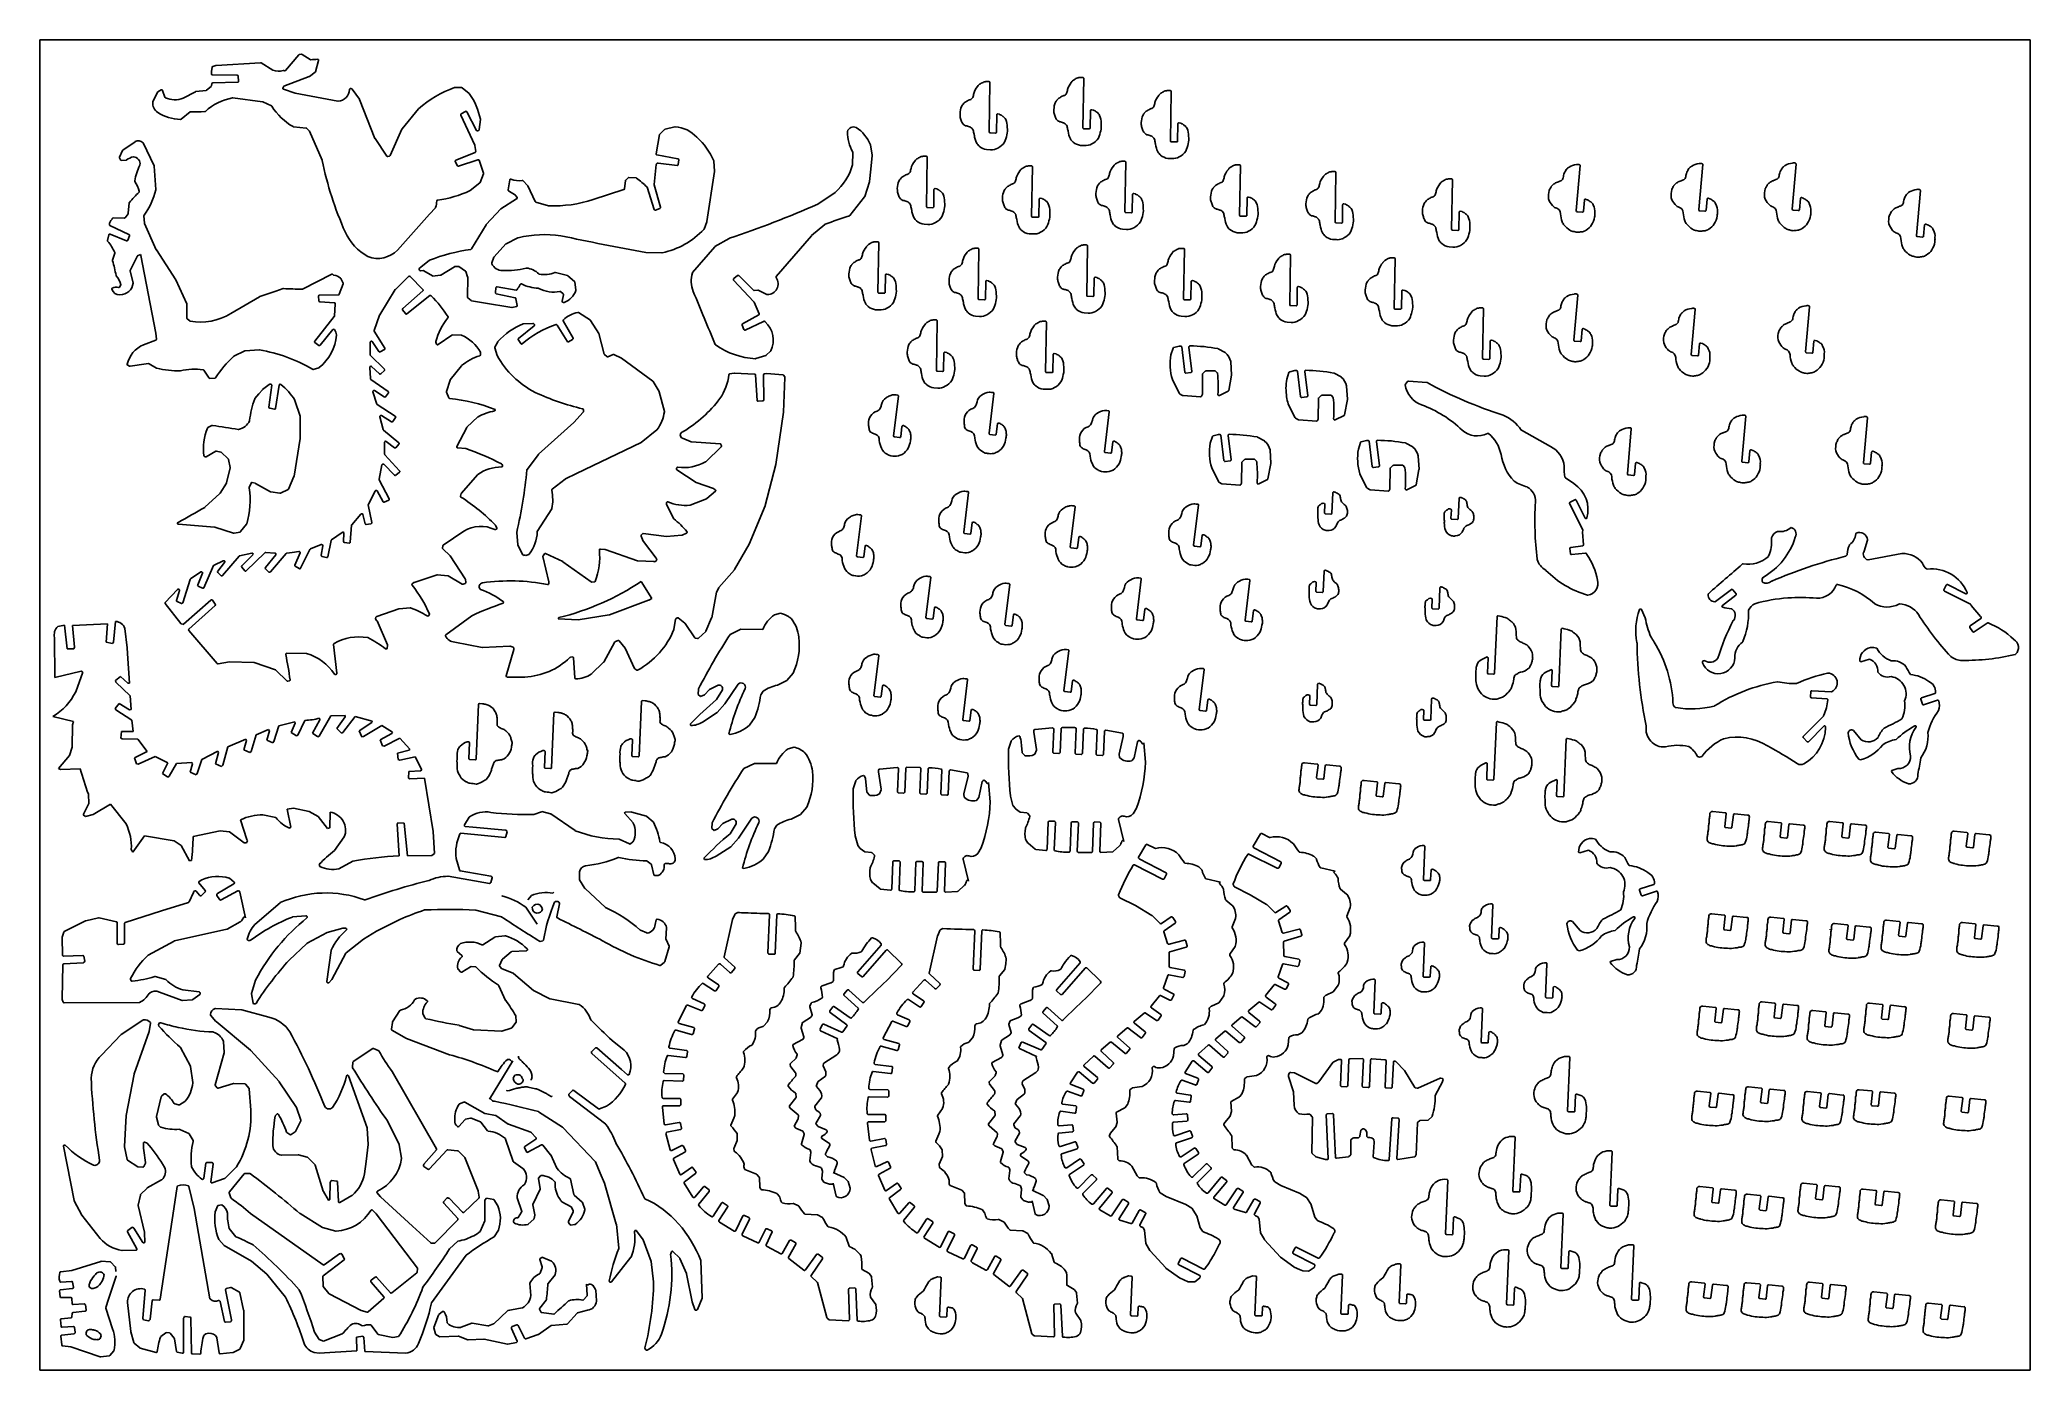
# Model space of a CAD drawing. Extents: x 0 to 821, y 0 to 548.
import ezdxf

# ---------------------------------------------------------------- set-up
doc = ezdxf.new("R2010")
doc.units = 0
doc.header["$MEASUREMENT"] = 0
doc.layers.add('WHITE', color=7, linetype='CONTINUOUS')

msp = doc.modelspace()

# ---------------------------------------------------------------- linework, layer by layer
at = {"layer": 'WHITE', "linetype": 'Continuous'}
for p, q in [((820.574183, 548.229817), (0, 548.229817)), ((0, 548.229817), (0, 0)), ((101.293924, 535.58028), (106.753925, 542.000281)), ((106.983911, 542.129839), (107.913925, 542.290281)), ((108.193754, 542.229817), (111.483925, 540.080281)), ((820.574183, 0), (820.574183, 548.229817)), ((70.813963, 534.140344), (70.833925, 535.150281)), ((70.833925, 535.150281), (71.033925, 536.900281)), ((81.383885, 533.599793), (71.203925, 533.740281)), ((71.303914, 537.23037), (72.593925, 537.680281)), ((72.703902, 537.709665), (90.963925, 538.770281)), ((91.193955, 538.720079), (96.043925, 535.760281)), ((113.494356, 534.869847), (111.133925, 533.160281)), ((114.914336, 539.700207), (113.643925, 535.090281)), ((46.643924, 522.740279), (48.453925, 526.610281)), ((48.633927, 526.790281), (50.063925, 527.560281)), ((50.633974, 527.330342), (51.553925, 524.580281)), ((59.124015, 524.240223), (64.123925, 526.850281)), ((64.273925, 526.90028), (68.523925, 527.340281)), ((68.743959, 527.439706), (70.593925, 529.030281)), ((70.723962, 529.259986), (70.893925, 530.180281)), ((71.273899, 530.510261), (81.573925, 530.810281)), ((81.963878, 531.250326), (81.773925, 533.230281)), ((100.413925, 528.880282), (100.223925, 528.370281)), ((100.473937, 527.850172), (105.253925, 526.300281)), ((111.044376, 533.109865), (100.653925, 529.120281)), ((105.253925, 526.300281), (122.903925, 522.920281)), ((128.193617, 528.139742), (128.573925, 527.990281)), ((128.753535, 527.859895), (131.783925, 523.760281)), ((171.154284, 528.580056), (173.843925, 528.580281)), ((174.094403, 528.490388), (176.943925, 526.170281)), ((391.313925, 531.010281), (390.173925, 531.020281)), ((391.373863, 510.250344), (391.703925, 530.600281)), ((429.993925, 532.710281), (428.854022, 532.720402)), ((430.053925, 511.950281), (430.393863, 532.300346)), ((466.043925, 527.340281), (464.90432, 527.35032)), ((466.103925, 506.580281), (466.433925, 526.930281)), ((62.003922, 518.500279), (58.233925, 515.510281)), ((91.823881, 522.73974), (79.533925, 524.300281)), ((95.52394, 520.980017), (91.953925, 522.700281)), ((131.83434, 523.669733), (138.163925, 507.600281)), ((149.364307, 511.530355), (156.093925, 519.740281)), ((173.593735, 517.219872), (179.363925, 504.850281)), ((175.453889, 518.76015), (173.753925, 517.730281)), ((180.093598, 510.870361), (176.013925, 518.600281)), ((394.483949, 517.320091), (394.373925, 510.200281)), ((395.563545, 517.579729), (394.963925, 517.700281)), ((433.173925, 519.010281), (433.05386, 511.90022)), ((434.253925, 519.280281), (433.653866, 519.400046)), ((109.863462, 511.869983), (104.583925, 512.410281)), ((111.063925, 510.760281), (110.113925, 511.750281)), ((116.393807, 498.639751), (111.143925, 510.640281)), ((144.474291, 500.549853), (149.303925, 511.440281)), ((180.973999, 510.939663), (180.673925, 510.730281)), ((181.633924, 515.380282), (181.133925, 511.220281)), ((255.533925, 509.170284), (254.073925, 501.310281)), ((257.593776, 511.269755), (255.653925, 509.390281)), ((261.824275, 512.389692), (257.773925, 511.370281)), ((393.963925, 509.810281), (391.763925, 509.850281)), ((432.653925, 511.510281), (430.453987, 511.540219)), ((469.223925, 513.650281), (469.103925, 506.530281)), ((470.293925, 513.910281), (469.703949, 514.030092)), ((32.843925, 499.910283), (34.083925, 502.580281)), ((34.223882, 502.729985), (39.283925, 506.260281)), ((42.623905, 505.719794), (47.143925, 496.290281)), ((138.203924, 507.520282), (143.113925, 500.320281)), ((179.474387, 501.849589), (171.513925, 498.650281)), ((179.393463, 504.739973), (179.713925, 502.270281)), ((254.393669, 500.84019), (263.063925, 499.230281)), ((335.204212, 501.739872), (335.053925, 496.770281)), ((343.113925, 500.670281), (342.433925, 504.910281)), ((342.573925, 494.930281), (343.113925, 500.570281)), ((390.334058, 503.020374), (391.924434, 502.939926)), ((429.073925, 504.710281), (430.624208, 504.640196)), ((468.693925, 506.140281), (466.493864, 506.180345)), ((33.213895, 498.770388), (32.843925, 499.570281)), ((35.573896, 498.640245), (33.593925, 498.540281)), ((47.173971, 496.14005), (47.833925, 486.520281)), ((143.533917, 500.16038), (144.203925, 500.320281)), ((171.303644, 498.109554), (172.153925, 496.310281)), ((172.643512, 496.100316), (180.573925, 498.830281)), ((181.083925, 498.580281), (182.863925, 493.230281)), ((182.853596, 492.960404), (181.483925, 489.440281)), ((254.124155, 496.800432), (253.233925, 488.630281)), ((254.673481, 497.369882), (254.283925, 497.080281)), ((262.794045, 496.450025), (254.963925, 497.450281)), ((263.393527, 498.809968), (263.243925, 496.820281)), ((275.053925, 473.33028), (278.143925, 493.970281)), ((278.143925, 494.050281), (277.923925, 498.270281)), ((342.093694, 489.840434), (342.573925, 494.930281)), ((365.473925, 500.250281), (364.334386, 500.269973)), ((365.533925, 479.500281), (365.863987, 499.850218)), ((408.823925, 496.290281), (407.684022, 496.300402)), ((408.883925, 475.530281), (409.223863, 495.880346)), ((447.323925, 498.180281), (446.184022, 498.190402)), ((447.383925, 477.420281), (447.723863, 497.770346)), ((465.113925, 499.340281), (466.663123, 499.269863)), ((494.603925, 496.730281), (493.463925, 496.740281)), ((494.663863, 475.970344), (494.993925, 496.320281)), ((533.933925, 493.940281), (532.793925, 493.950281)), ((533.993986, 473.190216), (534.333925, 493.540281)), ((633.383925, 477.840281), (635.013935, 496.380382)), ((634.653925, 496.820281), (634.523657, 496.829866)), ((683.933925, 478.250281), (685.573533, 496.789747)), ((685.203925, 497.230281), (685.073466, 497.239589)), ((722.423925, 478.49028), (724.063925, 497.030281)), ((723.693533, 497.469747), (723.563925, 497.480281)), ((181.364219, 489.270365), (177.473925, 486.120281)), ((193.71365, 490.470116), (193.073925, 486.380281)), ((193.254056, 485.980438), (196.173925, 484.160281)), ((201.104363, 488.130232), (199.223925, 490.100281)), ((204.244268, 481.580314), (201.183925, 488.030281)), ((240.823575, 486.52988), (228.083925, 482.380281)), ((241.463924, 490.220281), (241.093925, 486.870281)), ((242.524244, 491.369599), (241.583925, 490.460281)), ((245.794403, 491.320449), (242.823925, 491.480281)), ((253.283462, 478.310497), (250.393925, 487.480281)), ((253.254231, 488.469821), (255.903925, 479.260281)), ((327.853756, 485.379814), (320.803925, 480.480281)), ((340.123677, 483.610429), (342.083925, 489.760281)), ((368.643925, 486.560281), (368.533925, 479.450281)), ((369.723925, 486.830281), (369.123866, 486.950046)), ((450.503925, 484.480281), (450.38386, 477.37022)), ((451.583925, 484.750281), (450.983866, 484.870046)), ((581.983925, 490.910281), (580.843925, 490.920281)), ((582.043863, 470.150344), (582.373925, 490.500281)), ((773.654402, 467.569678), (775.283925, 486.110281)), ((774.913533, 486.549747), (774.793925, 486.560281)), ((35.153924, 474.93028), (36.363925, 476.530281)), ((36.443946, 476.729836), (36.843925, 481.020281)), ((160.663925, 476.320281), (147.453925, 461.610281)), ((163.07408, 479.010052), (160.663925, 476.320281)), ((190.043923, 478.580279), (184.033925, 472.060281)), ((196.584338, 482.670241), (190.123925, 478.640281)), ((196.314358, 483.999785), (196.733925, 483.190281)), ((209.75428, 479.879868), (204.493925, 481.370281)), ((255.663945, 478.770452), (253.813925, 478.060281)), ((333.944397, 475.770207), (340.053925, 483.490281)), ((368.123925, 479.060281), (365.923925, 479.090281)), ((412.003925, 482.600281), (411.88386, 475.48022)), ((413.083925, 482.860281), (412.483949, 482.980092)), ((449.983925, 476.980281), (447.783987, 477.010219)), ((497.773949, 483.040091), (497.663925, 475.930281)), ((498.853545, 483.299729), (498.253925, 483.420281)), ((537.113972, 480.250071), (536.993925, 473.140281)), ((538.193904, 480.509827), (537.593925, 480.640281)), ((585.153949, 477.220091), (585.043925, 470.100281)), ((586.233545, 477.479729), (585.633925, 477.600281)), ((635.933925, 477.220281), (633.743526, 477.409759)), ((636.773925, 482.200281), (636.373924, 477.580278)), ((637.943925, 482.320281), (637.304125, 482.540409)), ((686.493925, 477.620281), (684.293526, 477.819759)), ((687.333925, 482.600281), (686.923924, 477.990282)), ((688.493925, 482.730281), (687.863662, 482.950108)), ((724.983527, 477.869759), (722.793925, 478.060281)), ((725.824126, 482.850411), (725.413925, 478.230281)), ((726.983925, 482.970281), (726.353925, 483.190281)), ((27.873921, 465.599799), (28.413925, 467.870281)), ((36.743903, 468.010169), (28.903925, 471.730281)), ((28.953908, 468.149583), (35.773925, 465.390281)), ((30.233925, 474.830281), (34.833925, 474.770281)), ((42.903941, 475.699987), (43.113925, 472.670281)), ((43.153886, 472.540256), (48.023925, 461.700281)), ((183.983988, 471.999557), (177.953925, 462.050281)), ((273.834233, 470.239744), (275.023925, 473.240281)), ((318.174022, 467.560159), (323.683925, 472.180281)), ((364.543925, 472.260281), (366.0939, 472.190309)), ((407.903925, 468.290281), (409.454208, 468.220196)), ((411.483925, 475.090281), (409.283925, 475.130281)), ((446.403925, 470.180281), (447.954208, 470.110196)), ((493.624078, 468.739665), (495.213925, 468.670281)), ((497.25399, 475.530342), (495.053925, 475.570281)), ((536.593925, 472.740281), (534.393925, 472.780281)), ((584.633925, 469.710281), (582.433925, 469.750281)), ((777.044126, 471.930411), (776.633925, 467.310281)), ((778.213925, 472.05028), (777.573925, 472.270281)), ((29.973926, 457.440284), (30.883925, 460.260281)), ((36.303938, 465.629608), (36.943925, 467.520281)), ((41.553925, 459.790281), (40.283925, 459.180281)), ((41.683925, 459.300281), (41.553925, 459.790281)), ((48.053967, 461.650045), (56.063925, 449.340281)), ((187.264002, 458.779665), (192.143925, 464.100281)), ((192.264327, 464.190082), (197.123925, 466.620281)), ((249.913787, 460.62047), (256.473925, 460.490281)), ((278.22439, 462.9601), (269.123925, 452.360281)), ((284.214166, 466.420384), (278.323925, 463.050281)), ((303.624188, 450.719553), (318.123925, 467.520281)), ((345.493925, 464.990281), (344.354002, 465.009896)), ((345.553925, 444.240281), (345.893925, 464.590281)), ((385.633925, 462.340281), (386.773864, 462.330343)), ((387.173925, 461.920281), (386.843989, 441.57034)), ((430.394022, 463.700402), (431.533925, 463.690281)), ((431.933863, 463.280346), (431.593925, 442.930281)), ((471.503864, 462.290343), (470.363925, 462.300281)), ((471.563925, 441.530281), (471.903925, 461.880281)), ((514.10442, 459.86033), (515.243925, 459.850281)), ((532.964078, 465.949665), (534.553925, 465.880281)), ((581.003745, 462.920047), (582.593925, 462.840281)), ((776.204405, 466.949681), (774.013925, 467.140281)), ((37.193944, 452.900455), (38.453925, 448.110281)), ((40.103925, 459.00028), (37.223925, 453.180281)), ((47.833925, 427.410281), (41.683925, 459.300281)), ((108.353723, 445.499649), (120.363925, 451.620281)), ((156.444008, 453.649589), (156.553925, 453.350281)), ((160.504281, 457.320293), (156.563925, 454.100281)), ((156.943461, 453.089588), (158.093925, 453.130281)), ((158.314386, 453.080312), (161.843925, 450.940281)), ((165.283682, 451.269503), (170.913925, 454.710281)), ((171.093925, 454.77028), (172.533925, 454.880281)), ((172.79431, 454.809715), (175.433925, 452.910281)), ((175.574066, 452.720017), (176.383925, 450.580281)), ((186.323819, 456.269501), (187.183925, 458.640281)), ((217.483925, 451.070281), (212.643925, 452.320281)), ((349.743925, 451.570281), (349.153971, 451.690069)), ((515.633987, 459.450218), (515.303925, 439.100281)), ((558.363925, 458.410281), (557.22432, 458.42032)), ((558.423925, 437.650281), (558.753925, 458.000281)), ((32.85395, 446.350398), (33.293925, 446.920281)), ((56.093883, 449.289516), (60.613925, 439.390281)), ((90.703967, 442.400385), (97.353925, 444.680281)), ((97.353925, 444.680281), (100.333925, 445.700281)), ((125.094193, 447.629696), (123.453925, 443.360281)), ((124.113725, 449.899881), (125.083925, 447.950281)), ((146.533523, 445.320078), (140.133925, 434.900281)), ((152.064013, 450.67019), (146.593925, 445.400281)), ((149.633683, 437.550139), (157.883925, 444.790281)), ((157.903937, 445.369625), (152.623925, 450.660281)), ((162.093462, 450.889972), (165.113925, 451.220281)), ((176.414364, 450.440232), (176.313925, 442.230281)), ((187.853697, 444.050207), (188.053925, 446.040281)), ((196.00442, 441.849619), (188.163925, 443.620281)), ((188.513986, 446.390371), (196.373925, 445.130281)), ((214.733572, 444.449869), (215.823925, 443.590281)), ((215.963678, 443.180151), (215.363925, 440.600281)), ((220.39401, 448.700129), (217.643925, 450.990281)), ((221.024295, 445.080294), (220.533925, 448.450281)), ((294.394401, 440.260314), (286.033925, 449.250281)), ((286.073832, 449.82991), (287.613925, 451.090281)), ((288.143617, 451.060185), (294.243925, 445.050281)), ((294.573924, 444.940281), (295.953925, 445.110281)), ((296.18398, 445.070097), (299.733925, 443.280281)), ((348.143925, 443.800281), (345.943925, 443.830281)), ((348.673925, 451.300281), (348.553925, 444.190281)), ((389.833925, 441.520281), (389.953949, 448.640091)), ((390.433925, 449.020281), (391.033545, 448.899729)), ((434.59386, 442.88022), (434.713925, 450.000281)), ((435.193949, 450.380092), (435.783925, 450.260281)), ((474.683949, 448.600091), (474.563925, 441.480281)), ((475.753545, 448.859729), (475.163925, 448.980281)), ((518.303987, 439.050342), (518.423925, 446.160281)), ((518.903971, 446.550069), (519.493925, 446.420281)), ((561.543925, 444.720281), (561.423925, 437.600281)), ((562.613925, 444.980281), (562.023949, 445.100092)), ((633.554234, 443.489742), (633.683925, 443.480281)), ((60.653941, 439.220461), (60.583925, 433.570281)), ((78.693826, 435.499761), (90.633925, 442.370281)), ((114.964162, 442.649533), (115.093925, 440.650281)), ((123.083483, 443.109657), (115.363925, 443.070281)), ((115.463926, 440.280281), (121.453925, 439.890281)), ((121.823924, 439.460282), (121.453925, 434.390281)), ((150.714316, 435.389684), (149.573925, 437.020281)), ((160.833618, 442.800185), (151.293925, 435.300281)), ((176.463808, 441.920452), (177.783925, 440.820281)), ((177.974346, 440.729503), (182.953925, 439.900281)), ((182.953925, 439.900281), (194.583925, 437.950281)), ((194.733928, 437.950281), (196.493925, 438.310281)), ((196.813664, 438.769593), (196.303925, 441.530281)), ((215.544131, 440.169786), (215.833925, 439.990281)), ((226.973924, 432.680281), (222.143925, 435.840281)), ((296.613725, 435.349881), (294.463925, 440.160281)), ((344.563925, 437.000281), (346.124208, 436.930196)), ((387.233925, 441.170281), (389.433862, 441.130219)), ((432.164208, 435.620196), (430.613925, 435.690281)), ((431.993925, 442.530281), (434.193925, 442.490281)), ((474.163862, 441.090219), (471.963925, 441.130281)), ((515.693925, 438.690281), (517.893925, 438.650281)), ((561.013925, 437.210281), (558.813864, 437.250345)), ((594.773925, 437.750281), (593.64442, 437.76033)), ((594.843925, 416.990281), (595.173863, 437.340346)), ((634.053924, 443.050282), (632.413925, 424.510281)), ((680.843925, 418.580281), (682.483924, 437.120282)), ((682.113925, 437.550281), (681.984043, 437.559752)), ((728.003925, 419.690281), (729.64398, 438.230024)), ((729.273925, 438.660281), (729.144043, 438.669752)), ((48.053912, 424.899845), (47.833925, 427.410281)), ((60.723885, 433.260238), (61.783925, 432.380281)), ((121.373844, 434.17031), (113.353925, 424.020281)), ((115.613824, 422.399711), (120.853925, 428.810281)), ((140.094154, 434.830432), (137.813925, 428.470281)), ((137.853617, 428.120218), (142.243925, 421.130281)), ((197.304102, 425.190308), (203.793925, 430.430281)), ((203.273839, 431.380412), (199.383925, 431.190281)), ((203.824002, 431.019802), (203.573925, 431.270281)), ((217.383885, 423.979867), (213.273925, 430.700281)), ((215.763923, 432.37012), (219.843925, 425.280281)), ((230.463815, 427.260322), (227.093925, 432.560281)), ((232.724043, 418.72975), (230.513925, 427.150281)), ((290.273647, 428.820002), (289.523925, 430.670281)), ((289.704179, 431.169988), (296.433925, 434.840281)), ((298.3737, 432.199909), (290.813925, 428.610281)), ((298.893717, 432.179507), (298.633925, 432.230281)), ((369.543925, 432.810281), (368.404022, 432.820402)), ((369.613925, 412.050281), (369.943863, 432.400346)), ((387.393925, 434.260281), (385.803492, 434.330127)), ((413.434022, 432.280402), (414.573925, 432.270281)), ((414.973863, 431.860346), (414.633925, 411.510281)), ((470.533745, 434.300047), (472.123925, 434.220281)), ((515.864382, 431.790471), (514.313925, 431.850281)), ((557.433925, 430.410281), (558.984382, 430.340471)), ((635.403446, 424.239882), (635.813925, 428.860281)), ((636.344125, 429.200409), (636.973925, 428.980281)), ((42.693908, 422.560269), (47.793925, 424.490281)), ((84.4739, 420.000017), (80.003925, 417.810281)), ((90.423932, 420.50035), (84.613925, 420.040281)), ((113.444095, 423.440185), (115.073925, 422.320281)), ((136.244354, 423.629582), (136.133925, 418.520281)), ((136.484289, 424.000185), (136.403925, 423.930281)), ((139.833731, 419.740101), (137.063925, 423.900281)), ((142.10351, 420.569632), (140.363925, 419.610281)), ((163.564138, 422.8502), (163.333925, 423.670281)), ((169.843504, 426.530369), (164.183925, 422.620281)), ((173.714378, 426.579696), (170.073925, 426.600281)), ((181.643848, 418.429899), (181.693925, 419.270281)), ((187.554316, 421.250465), (188.533925, 418.190281)), ((188.834303, 423.79001), (187.583925, 421.570281)), ((198.264117, 423.019859), (197.213925, 424.670281)), ((219.673799, 424.719872), (217.903925, 423.830281)), ((233.783709, 417.690054), (232.843925, 418.530281)), ((236.324064, 418.580134), (234.213925, 417.630281)), ((239.773924, 417.03028), (236.673925, 418.570281)), ((299.504335, 418.249926), (301.293925, 419.940281)), ((372.723925, 419.120281), (372.60386, 412.00022)), ((373.803925, 419.380281), (373.203949, 419.500092)), ((417.63386, 411.46022), (417.753925, 418.570281)), ((418.233866, 418.960046), (418.823925, 418.840281)), ((467.25387, 421.210334), (466.333925, 418.480281)), ((469.683542, 421.990358), (467.533925, 421.480281)), ((470.344232, 422.009726), (469.763925, 422.000281)), ((472.003856, 411.290451), (470.753925, 421.660281)), ((473.774304, 421.629831), (474.983925, 411.600281)), ((488.703654, 419.349902), (485.823925, 420.930281)), ((597.953925, 424.060281), (597.843925, 416.940281)), ((599.033925, 424.320281), (598.433949, 424.440092)), ((632.784319, 424.069815), (634.973925, 423.880281)), ((684.233925, 422.930281), (683.833924, 418.310278)), ((685.403925, 423.060281), (684.76367, 423.270325)), ((730.553925, 419.060281), (728.363448, 419.25988)), ((731.393925, 424.040281), (730.994391, 419.429676)), ((732.563925, 424.170281), (731.923662, 424.390108)), ((37.033952, 413.749888), (36.243925, 414.100281)), ((48.133888, 412.939712), (45.043925, 414.760281)), ((69.783974, 408.869584), (67.573925, 412.060281)), ((115.013926, 413.070281), (112.763925, 412.430281)), ((136.023608, 413.249962), (136.343925, 408.620281)), ((136.21358, 413.62991), (136.133925, 413.550281)), ((136.254402, 418.229961), (142.083925, 412.490281)), ((140.053923, 410.580283), (136.773925, 413.650281)), ((142.063605, 411.909983), (140.593925, 410.580281)), ((169.214245, 408.149876), (173.843925, 413.910281)), ((252.753603, 407.519534), (239.833925, 417.000281)), ((286.323518, 410.91034), (284.403925, 410.570281)), ((294.643587, 410.509609), (286.423925, 410.920281)), ((295.233524, 416.84008), (299.353925, 418.160281)), ((299.753925, 410.660281), (298.713925, 410.630281)), ((306.294359, 410.239635), (299.753925, 410.660281)), ((372.203925, 411.610281), (370.003864, 411.650345)), ((415.033987, 411.100219), (417.233925, 411.070281)), ((472.153712, 410.99015), (472.083925, 411.090281)), ((474.53437, 411.079659), (472.523925, 410.840281)), ((474.833479, 411.240214), (474.733925, 411.160281)), ((479.283941, 402.110102), (479.373925, 410.480281)), ((479.504121, 410.770259), (480.493925, 411.670281)), ((480.763647, 411.77003), (484.433925, 411.820281)), ((484.714057, 411.7098), (485.383925, 411.040281)), ((491.313984, 410.139875), (491.013925, 415.580281)), ((514.993925, 411.170281), (514.074324, 408.440078)), ((517.423925, 411.950281), (515.283975, 411.430223)), ((518.093925, 411.970281), (517.5139, 411.960501)), ((519.743925, 401.250281), (518.504232, 411.619726)), ((521.523925, 411.590281), (522.733693, 401.560434)), ((536.453925, 409.310281), (533.573925, 410.890281)), ((597.433925, 416.550281), (595.233864, 416.590345)), ((683.393925, 417.950281), (681.203922, 418.140281)), ((72.133964, 408.790452), (70.133925, 408.700281)), ((88.713929, 400.420103), (90.273925, 402.280281)), ((90.273925, 402.280281), (91.753925, 404.040281)), ((91.813927, 404.100283), (94.573925, 406.210281)), ((95.603897, 405.849739), (94.463925, 396.820281)), ((94.803931, 406.290213), (95.193925, 406.300281)), ((97.193917, 396.299803), (98.633925, 405.900281)), ((98.753965, 406.130058), (98.823925, 406.210281)), ((136.51357, 408.319846), (143.623925, 403.290281)), ((137.333763, 403.169934), (138.883925, 398.140281)), ((137.433973, 403.599719), (137.373925, 403.500281)), ((141.934041, 401.08026), (137.993925, 403.720281)), ((143.713518, 402.709888), (142.473925, 401.160281)), ((167.693711, 403.249849), (169.143925, 408.020281)), ((168.623805, 400.709888), (167.703925, 402.990281)), ((255.343993, 403.260109), (252.853925, 407.410281)), ((257.484255, 395.099989), (255.383925, 403.160281)), ((295.684384, 399.639532), (295.023925, 410.140281)), ((298.333675, 410.230015), (298.463925, 399.860281)), ((307.134248, 409.320411), (306.593925, 410.070281)), ((306.613925, 394.810281), (307.203925, 409.070281)), ((368.623925, 404.810281), (370.174164, 404.73967)), ((391.333925, 386.090281), (393.364303, 402.45979)), ((392.983925, 402.900281), (392.413524, 402.940481)), ((415.204208, 404.200196), (413.653925, 404.270281)), ((466.953925, 408.210279), (469.723925, 402.570281)), ((469.893925, 402.400281), (471.143925, 401.710281)), ((486.303535, 401.630197), (489.933925, 403.460281)), ((490.144019, 403.749936), (491.303925, 410.040281)), ((539.063925, 400.100281), (538.754232, 405.529819)), ((563.863861, 407.429794), (563.013925, 406.300281)), ((571.813454, 407.000399), (564.213925, 407.590281)), ((593.853925, 409.750281), (595.404164, 409.67967)), ((94.773941, 396.380242), (96.713925, 395.970281)), ((105.153886, 399.629973), (107.333925, 393.090281)), ((139.053676, 397.919721), (146.553925, 393.160281)), ((187.753987, 395.829924), (187.713925, 395.950281)), ((224.003509, 394.779716), (220.163925, 390.570281)), ((224.09405, 395.79012), (224.103925, 395.060281)), ((298.103921, 399.460386), (296.123925, 399.270281)), ((303.503925, 373.220281), (306.613925, 394.810281)), ((351.953925, 385.040281), (353.984053, 401.410345)), ((353.613925, 401.860281), (353.034323, 401.890081)), ((438.873925, 378.590281), (440.904053, 394.950345)), ((440.533925, 395.400281), (439.954247, 395.440226)), ((471.314257, 401.660007), (478.583925, 401.150281)), ((478.974209, 401.37963), (479.243925, 401.940281)), ((485.763558, 401.799685), (485.823925, 401.730281)), ((514.703925, 398.170281), (517.473924, 392.530282)), ((519.903925, 400.950281), (519.824302, 401.049834)), ((522.283925, 401.040281), (520.27419, 400.79974)), ((522.573925, 401.190281), (522.473511, 401.119632)), ((527.023925, 392.070281), (527.124161, 400.430214)), ((527.253925, 400.730281), (528.243615, 401.630085)), ((528.503925, 401.730281), (532.173783, 401.78027)), ((532.463925, 401.660281), (533.133635, 400.999731)), ((537.893925, 393.700281), (539.053994, 399.999973)), ((69.293943, 388.469642), (70.933925, 389.300281)), ((107.354173, 392.960166), (107.283925, 384.050281)), ((140.143472, 392.830381), (141.503925, 387.580281)), ((140.253685, 393.24975), (140.193925, 393.150281)), ((144.973906, 390.870106), (140.803925, 393.380281)), ((141.643769, 387.369513), (148.013925, 382.200281)), ((146.663645, 392.589562), (145.503925, 390.980281)), ((171.973657, 380.680181), (176.013925, 388.440281)), ((176.09373, 388.540038), (180.573925, 392.800281)), ((220.163925, 390.570281), (205.653925, 377.460281)), ((247.953925, 382.300281), (254.343925, 387.460281)), ((355.453925, 388.910281), (354.933925, 384.670281)), ((356.013925, 389.250281), (355.884044, 389.260192)), ((394.833925, 389.960281), (394.313925, 385.720281)), ((395.383925, 390.300281), (395.2544, 390.30951)), ((517.643925, 392.360281), (518.894375, 391.670328)), ((519.053925, 391.620281), (526.334209, 391.109627)), ((526.723925, 391.340281), (526.98394, 391.900099)), ((533.503925, 391.760281), (533.563591, 391.68994)), ((534.053925, 391.590281), (537.683923, 393.42028)), ((622.833951, 380.680207), (610.903925, 387.320281)), ((656.133533, 387.879747), (654.493925, 369.340281)), ((655.634234, 388.329742), (655.763925, 388.320281)), ((701.643925, 374.560281), (703.27398, 393.100024)), ((702.903925, 393.530281), (702.783809, 393.539751)), ((751.803869, 373.969538), (753.443925, 392.510281)), ((753.07398, 392.940026), (752.943925, 392.950281)), ((72.583915, 378.669817), (68.623925, 376.380281)), ((74.633916, 378.339654), (72.873925, 378.710281)), ((77.653886, 375.559973), (74.823925, 378.240281)), ((107.283924, 383.990282), (104.823925, 368.390281)), ((142.083552, 382.279664), (142.153925, 377.470281)), ((142.284324, 382.659706), (142.193925, 382.570281)), ((146.184259, 380.110036), (142.813925, 382.700281)), ((148.05402, 381.619909), (146.723925, 380.160281)), ((175.474002, 379.839665), (172.303925, 380.090281)), ((221.263925, 369.450281), (247.873925, 382.260281)), ((265.013834, 384.060056), (268.543925, 382.630281)), ((268.664247, 382.610227), (280.473925, 381.790281)), ((280.903783, 380.559886), (274.513925, 374.390281)), ((280.823566, 381.519557), (281.003925, 380.980281)), ((354.483925, 384.320281), (352.304297, 384.599783)), ((393.863925, 385.370281), (391.684153, 385.640127)), ((441.403925, 377.870281), (439.223925, 378.140281)), ((442.383925, 382.460281), (441.853925, 378.220281)), ((442.933925, 382.800281), (442.803498, 382.809592)), ((483.443925, 384.800281), (482.523925, 382.07028)), ((485.873925, 385.580281), (483.724161, 385.059569)), ((486.543925, 385.600281), (485.95354, 385.590358)), ((488.193925, 374.880281), (486.944155, 385.249829)), ((489.973925, 385.220281), (491.173465, 375.189548)), ((504.903925, 382.940281), (502.013523, 384.520427)), ((507.503925, 373.730281), (507.204232, 379.159819)), ((543.623925, 379.60028), (544.543925, 382.340281)), ((544.824161, 382.599569), (546.973925, 383.110281)), ((547.05354, 383.120358), (547.643925, 383.130281)), ((548.044155, 382.779829), (549.293925, 372.410281)), ((552.273481, 372.720216), (551.073925, 382.750281)), ((563.113523, 382.050427), (566.003925, 380.470281)), ((705.033925, 378.910281), (704.62367, 374.300223)), ((706.203925, 379.040281), (705.563662, 379.260108)), ((755.203662, 378.32011), (754.793925, 373.710281)), ((756.363924, 378.450281), (755.733925, 378.670281)), ((68.283914, 376.350474), (67.903925, 376.490281)), ((77.023921, 365.700013), (78.443925, 371.840281)), ((78.443924, 372.010281), (77.773925, 375.350281)), ((141.063834, 373.03014), (139.873925, 367.210281)), ((141.334306, 373.350437), (141.223925, 373.280281)), ((146.18345, 368.800391), (141.853925, 373.300281)), ((142.254121, 377.209971), (148.303925, 370.590281)), ((148.264017, 370.009652), (146.723925, 368.760281)), ((190.753898, 372.769727), (190.553925, 373.250281)), ((205.603925, 377.410282), (200.893925, 371.200281)), ((216.693999, 367.249895), (221.263925, 369.450281)), ((262.594202, 371.830051), (262.483925, 371.540281)), ((262.633701, 371.060398), (270.543925, 365.790281)), ((299.093924, 356.290279), (303.503925, 373.220281)), ((483.143925, 371.800281), (485.913924, 366.160282)), ((488.343925, 374.580281), (488.274302, 374.679834)), ((490.723925, 374.670281), (488.71419, 374.42974)), ((491.023925, 374.820281), (490.924371, 374.749658)), ((495.473925, 365.700281), (495.564123, 374.070263)), ((495.693925, 374.360281), (496.683646, 375.260029)), ((496.953925, 375.360281), (500.624245, 375.409804)), ((500.913925, 375.290281), (501.573924, 374.63028)), ((506.333925, 367.340281), (507.493994, 373.629973)), ((547.013924, 363.690282), (544.243925, 369.330281)), ((549.373856, 372.210454), (549.443925, 372.110281)), ((549.813713, 371.960152), (551.823925, 372.200281)), ((552.024371, 372.279658), (552.123925, 372.360281)), ((556.664123, 371.600263), (556.573925, 363.230281)), ((557.783646, 372.790029), (556.793925, 371.890281)), ((561.724057, 372.9398), (558.053925, 372.890281)), ((562.673924, 372.16028), (562.003925, 372.830281)), ((568.593925, 371.160281), (567.433925, 364.870281)), ((568.304125, 376.699881), (568.603925, 371.260281)), ((657.483924, 369.080278), (657.893925, 373.700281)), ((658.413806, 374.039934), (659.053925, 373.820281)), ((704.193925, 373.930281), (702.004324, 374.129802)), ((754.363926, 373.340281), (752.173925, 373.540281)), ((68.073973, 355.629693), (74.253925, 361.300281)), ((74.313926, 361.380484), (76.973925, 365.570281)), ((87.073923, 365.540278), (86.323925, 363.760281)), ((88.793923, 365.500427), (87.533925, 365.770281)), ((95.103969, 361.999726), (88.903925, 365.460281)), ((99.003877, 361.360173), (95.233925, 361.950281)), ((102.333902, 362.919624), (99.243925, 361.400281)), ((104.793935, 368.289985), (102.523925, 363.120281)), ((138.194268, 362.269658), (135.463925, 356.840281)), ((138.524325, 362.520081), (138.393925, 362.460281)), ((141.504059, 357.860216), (139.033925, 362.340281)), ((139.913898, 366.940461), (144.023925, 359.050281)), ((173.474261, 360.209818), (173.773925, 361.260281)), ((173.853614, 361.409576), (180.493925, 369.020281)), ((211.253707, 362.99031), (216.623925, 367.210281)), ((270.643926, 365.74028), (277.703925, 363.330281)), ((278.544054, 362.189652), (275.023925, 359.200281)), ((277.794399, 363.289848), (278.493925, 362.830281)), ((380.893702, 345.289867), (382.913925, 361.650281)), ((382.544086, 362.100435), (381.963925, 362.140281)), ((486.083925, 365.990281), (487.334256, 365.300007)), ((487.504257, 365.250007), (494.774209, 364.739627)), ((495.163925, 364.970281), (495.43394, 365.530099)), ((501.953925, 365.390281), (502.013591, 365.31994)), ((502.503925, 365.220281), (506.124022, 367.049938)), ((533.033925, 361.570281), (532.663727, 353.200098)), ((548.434256, 362.830007), (547.183925, 363.520281)), ((555.874209, 362.269627), (548.603925, 362.780281)), ((556.534171, 363.059577), (556.263925, 362.500281)), ((563.113591, 362.84994), (563.053925, 362.920281)), ((567.224022, 364.579938), (563.603925, 362.750281)), ((632.453944, 365.329502), (628.943925, 367.760281)), ((654.853526, 368.909759), (657.043925, 368.720281)), ((132.803996, 352.949508), (132.683925, 352.940281)), ((135.42383, 356.589934), (136.823925, 349.260281)), ((143.834056, 358.500453), (142.023925, 357.690281)), ((205.114113, 345.63994), (211.103925, 354.910281)), ((258.414071, 357.500177), (258.333925, 357.060281)), ((258.373464, 356.82004), (261.263925, 351.000281)), ((274.913862, 359.140065), (268.143925, 356.460281)), ((292.433925, 340.390281), (299.073925, 356.230281)), ((424.813925, 339.330281), (426.834086, 355.690438)), ((426.463925, 356.140281), (425.884247, 356.180226)), ((475.693924, 340.070281), (477.723925, 356.430281)), ((477.354052, 356.880341), (476.773925, 356.920281)), ((529.673925, 353.330281), (529.813881, 356.730122)), ((532.253925, 352.820281), (530.053927, 352.91028)), ((581.783925, 351.050281), (581.933659, 354.449775)), ((585.143925, 359.290281), (584.783925, 350.920284)), ((636.133935, 346.349507), (630.683925, 357.190281)), ((630.853925, 357.720281), (632.823925, 358.710281)), ((633.363943, 358.540164), (637.093925, 351.120281)), ((72.053895, 347.439817), (57.173925, 348.600281)), ((79.863975, 344.950243), (72.143925, 347.430281)), ((82.553961, 345.400179), (80.063925, 344.940281)), ((85.233929, 348.669933), (82.793925, 345.550281)), ((124.613989, 345.239571), (120.243925, 342.170281)), ((125.033527, 345.289969), (124.903925, 345.310281)), ((125.234202, 341.490127), (125.363925, 344.870281)), ((128.493548, 348.180312), (127.993925, 341.200281)), ((132.414106, 352.799781), (128.593925, 348.410281)), ((134.074179, 348.839508), (133.233925, 352.640281)), ((136.483706, 348.790122), (134.513925, 348.530281)), ((166.283572, 339.949693), (174.823925, 345.810281)), ((187.914275, 346.410001), (188.253925, 346.620281)), ((188.414195, 347.139659), (187.933925, 348.080281)), ((196.604277, 345.199868), (197.043925, 340.100281)), ((258.343923, 343.510281), (248.773925, 344.770281)), ((266.663586, 344.9897), (264.853925, 344.080281)), ((336.723925, 335.650281), (338.753774, 352.01964)), ((338.373925, 352.470281), (337.794247, 352.500226)), ((383.424422, 344.569655), (381.233925, 344.840281)), ((384.3944, 349.15951), (383.863925, 344.920281)), ((384.943463, 349.499588), (384.813925, 349.510281)), ((584.363925, 350.540281), (582.163927, 350.63028)), ((636.42394, 340.070385), (635.953925, 345.320281)), ((635.973771, 345.480052), (636.163925, 346.040281)), ((87.353953, 336.749756), (82.373925, 335.630281)), ((92.833912, 336.850414), (85.103925, 329.370281)), ((87.773923, 336.61044), (87.693925, 336.670281)), ((96.893932, 336.749647), (93.133925, 336.960281)), ((101.5839, 336.529843), (95.053925, 328.930281)), ((97.243965, 336.529941), (97.153925, 336.630281)), ((104.053925, 337.000281), (101.823925, 336.670281)), ((106.824242, 337.410428), (104.053925, 337.000281)), ((105.083924, 331.790279), (107.363925, 336.770281)), ((107.214243, 337.280198), (107.103925, 337.350281)), ((111.333808, 338.230455), (107.533925, 330.480281)), ((116.004048, 340.189952), (111.543925, 338.430281)), ((116.023686, 335.820303), (116.673925, 339.710281)), ((116.403807, 340.159811), (116.273925, 340.200281)), ((120.083928, 341.919597), (118.733925, 335.190281)), ((127.554247, 340.829598), (125.583925, 341.080281)), ((166.05405, 338.780048), (166.103925, 339.650281)), ((169.153924, 335.65028), (166.183925, 338.460281)), ((197.083523, 339.950038), (199.163925, 335.970281)), ((215.634386, 333.189973), (208.533925, 336.480281)), ((233.044395, 338.190398), (231.123925, 338.390281)), ((246.413888, 333.57956), (233.133925, 338.170281)), ((247.873724, 343.639882), (248.773925, 341.590281)), ((248.42389, 344.629867), (247.933925, 344.060281)), ((248.823947, 341.510045), (254.133925, 334.560281)), ((264.703504, 344.040368), (258.433925, 343.510281)), ((286.424277, 329.930175), (292.433925, 340.390281)), ((340.223925, 339.520281), (339.694422, 335.279653)), ((340.773925, 339.860281), (340.6444, 339.86951)), ((427.343925, 338.610281), (425.1537, 338.879869)), ((428.313925, 343.200281), (427.784422, 338.959653)), ((428.863925, 343.540281), (428.733498, 343.549592)), ((478.223925, 339.350281), (476.043925, 339.620281)), ((479.1944, 343.93951), (478.673925, 339.700281)), ((479.753849, 344.280017), (479.613925, 344.290281)), ((631.064424, 336.429905), (630.803925, 338.610281)), ((631.154298, 339.049779), (636.073925, 339.640281)), ((637.203925, 336.749652), (631.503925, 336.080281)), ((637.703924, 336.260282), (637.633925, 336.480281)), ((752.113924, 337.52028), (753.543925, 342.110281)), ((767.723518, 336.499713), (753.763925, 333.920281)), ((66.403925, 328.979881), (62.173925, 326.070281)), ((65.083879, 323.639914), (67.083925, 328.460281)), ((66.843913, 329.000209), (66.753925, 329.030281)), ((71.633926, 331.590283), (67.573925, 322.410281)), ((75.653969, 333.540039), (71.833925, 331.790281)), ((73.333923, 329.309879), (76.203925, 332.880281)), ((74.793912, 327.400227), (73.363925, 328.770281)), ((82.153935, 335.489632), (75.383925, 327.430281)), ((76.093901, 333.480136), (76.023925, 333.520281)), ((84.513966, 329.390082), (83.233925, 330.900281)), ((83.253963, 331.449833), (87.793925, 336.020281)), ((93.023923, 330.829879), (97.273925, 336.000281)), ((94.473936, 328.910257), (93.053925, 330.290281)), ((106.984007, 330.300308), (105.253925, 331.280281)), ((118.244032, 334.880081), (116.313925, 335.370281)), ((175.384048, 326.089952), (169.223925, 335.580281)), ((207.383449, 335.269509), (209.893925, 324.850281)), ((208.044142, 336.369677), (207.463925, 335.610281)), ((227.343671, 324.830242), (215.693925, 333.150281)), ((253.104193, 333.199695), (246.523925, 333.560281)), ((279.993514, 322.489634), (286.373925, 329.860281)), ((339.253925, 334.930281), (337.063923, 335.210281)), ((529.453925, 329.270281), (529.093925, 320.900284)), ((745.053632, 336.040477), (744.683925, 335.550281)), ((56.813918, 321.729798), (51.723925, 316.400281)), ((56.353924, 317.20028), (57.563925, 321.330281)), ((57.243961, 321.829848), (57.163925, 321.850281)), ((62.023945, 325.859548), (58.963925, 316.250281)), ((67.023955, 322.220147), (65.263925, 323.130281)), ((153.544008, 323.990184), (154.213925, 324.580281)), ((154.35423, 324.659742), (163.773925, 327.780281)), ((163.934309, 327.800204), (168.243925, 327.410281)), ((168.403516, 327.359971), (174.163925, 323.940281)), ((174.503662, 323.909599), (175.343925, 324.210281)), ((175.614296, 324.64028), (175.443925, 325.930281)), ((209.904172, 324.699563), (209.813925, 324.100281)), ((228.613873, 324.809957), (227.593925, 324.750281)), ((247.913925, 324.990281), (252.283925, 318.060281)), ((277.013925, 310.070282), (279.003925, 320.570281)), ((279.044157, 320.679922), (279.933925, 322.420281)), ((365.283924, 310.260281), (367.313925, 326.630281)), ((366.943607, 327.069605), (366.363925, 327.110281)), ((397.893925, 307.380281), (399.914086, 323.740438)), ((399.543925, 324.190281), (398.964247, 324.230226)), ((452.074299, 309.629783), (454.103925, 326.000281)), ((453.734052, 326.450341), (453.153925, 326.490281)), ((496.904087, 309.059545), (498.923925, 325.430281)), ((498.554086, 325.880435), (497.973925, 325.920281)), ((526.093925, 321.030281), (526.243837, 324.429701)), ((528.673925, 320.520281), (526.483925, 320.620281)), ((577.233925, 322.420281), (576.874116, 314.050458)), ((690.793627, 316.710497), (697.423925, 321.710281)), ((697.983616, 321.639819), (699.313925, 319.880281)), ((785.003918, 321.580238), (785.983925, 323.550281)), ((795.934203, 315.670346), (785.183925, 321.050281)), ((786.523925, 323.73028), (794.073925, 319.960281)), ((51.693962, 315.879851), (58.123925, 307.700281)), ((58.443927, 316.000417), (56.593925, 316.720281)), ((59.223898, 307.430225), (70.573925, 317.350281)), ((72.30397, 315.169941), (61.433925, 305.370281)), ((71.163957, 317.290034), (72.353925, 315.710281)), ((138.963646, 310.519702), (147.983925, 313.770281)), ((148.093564, 313.78976), (152.723925, 314.130281)), ((251.003925, 317.270281), (234.853568, 311.309691)), ((252.283925, 318.060281), (251.074077, 317.30951)), ((305.334188, 311.950491), (302.883925, 311.270281)), ((368.793498, 314.129594), (368.263925, 309.890281)), ((369.343617, 314.469819), (369.213925, 314.480281)), ((455.5744, 313.49951), (455.053925, 309.260281)), ((456.134125, 313.839681), (455.993925, 313.850281)), ((500.403498, 312.929594), (499.873925, 308.700281)), ((500.954218, 313.280457), (500.823925, 313.280281)), ((573.873925, 314.180281), (574.024052, 317.580383)), ((576.453925, 313.660281), (574.253927, 313.76028)), ((660.134028, 313.65004), (659.993925, 313.700281)), ((661.814264, 310.070092), (660.393925, 313.430281)), ((699.233925, 319.320281), (693.663925, 315.110281)), ((796.20377, 315.200053), (796.133925, 315.430281)), ((800.083925, 310.57028), (796.283925, 315.060281)), ((10.203925, 306.950281), (7.423925, 306.470281)), ((11.343925, 297.320281), (10.203925, 306.950281)), ((27.853925, 307.630281), (13.503925, 306.910281)), ((13.503925, 306.910281), (14.303925, 297.880281)), ((27.353925, 299.970281), (27.853925, 307.630281)), ((31.183879, 308.549531), (30.363925, 300.020281)), ((35.993925, 297.700281), (35.053925, 305.690281)), ((58.283924, 307.579681), (58.803925, 307.360281)), ((61.403955, 304.819824), (73.173925, 291.180281)), ((143.304254, 298.89008), (139.053925, 308.740281)), ((160.243933, 310.889595), (160.553925, 311.230281)), ((178.074153, 310.880125), (167.343925, 303.060281)), ((213.733925, 309.600281), (213.724317, 309.660418)), ((221.903925, 309.260281), (213.733925, 309.600281)), ((234.773925, 311.290281), (221.983845, 309.269895)), ((261.434277, 305.369869), (262.033925, 309.340281)), ((262.194012, 309.6003), (262.723925, 309.990281)), ((263.214352, 309.980251), (265.923925, 307.830281)), ((266.003511, 307.740246), (270.023925, 301.780281)), ((271.504106, 301.619728), (274.533925, 304.460281)), ((274.624166, 304.589963), (276.983925, 309.980281)), ((289.003925, 305.300281), (284.593925, 303.120281)), ((298.074208, 305.289956), (289.003925, 305.300281)), ((367.813925, 309.540281), (365.633925, 309.810281)), ((400.423925, 306.660281), (398.2337, 306.929869)), ((401.393925, 311.250281), (400.864422, 307.009653)), ((401.943925, 311.590281), (401.8144, 311.59951)), ((454.604338, 308.920058), (452.423925, 309.190281)), ((499.433553, 308.349778), (497.243925, 308.620281)), ((600.793949, 310.520091), (599.783925, 287.200281)), ((626.223925, 282.010281), (627.244083, 305.330242)), ((796.943885, 304.30956), (795.693925, 306.120281)), ((795.793926, 306.680282), (800.253925, 309.750281)), ((802.824005, 307.880047), (797.493925, 304.210281)), ((800.29391, 310.380044), (800.123925, 310.530281)), ((6.103919, 301.89993), (6.193925, 285.380281)), ((14.023925, 297.270281), (11.343925, 297.320281)), ((14.303925, 297.880281), (14.023925, 297.270281)), ((29.983925, 299.460281), (27.353925, 299.970281)), ((30.363925, 300.020281), (29.983925, 299.460281)), ((36.163925, 295.330281), (35.993925, 297.700281)), ((101.753924, 295.410406), (109.873925, 295.390281)), ((122.503913, 287.219987), (121.133925, 299.060281)), ((143.223875, 297.57982), (143.333925, 298.690281)), ((171.044179, 300.000106), (182.313925, 297.850281)), ((182.313925, 297.850281), (182.443925, 297.820281)), ((182.533926, 297.820281), (193.733925, 298.320281)), ((195.413499, 296.999907), (192.303925, 286.140281)), ((193.864395, 298.310398), (195.093925, 297.960281)), ((195.38375, 297.610078), (195.423925, 297.150281)), ((232.483847, 291.809895), (237.123925, 300.100281)), ((237.324425, 300.270105), (238.393925, 300.690281)), ((238.844236, 300.570198), (241.293925, 297.570281)), ((241.354324, 297.49008), (245.213925, 289.160281)), ((270.313545, 301.609572), (271.193925, 301.520281)), ((424.263925, 296.470281), (422.233924, 280.100281)), ((423.313925, 296.950281), (423.893533, 296.909747)), ((6.193925, 285.380281), (17.063925, 288.060281)), ((17.713925, 287.640281), (14.793925, 279.590281)), ((17.063925, 288.060281), (17.713925, 287.640281)), ((37.013925, 283.100281), (36.163925, 295.330281)), ((73.553964, 291.049644), (78.143925, 291.970281)), ((78.233925, 291.97028), (88.203925, 291.660281)), ((88.323931, 291.630104), (97.163925, 288.540281)), ((97.313972, 288.449693), (101.923925, 283.970281)), ((218.743925, 293.79028), (219.563925, 293.900281)), ((220.014079, 293.530442), (220.593925, 285.250281)), ((227.424304, 286.890431), (232.413925, 291.720281)), ((245.353784, 289.000156), (246.073925, 288.530281)), ((308.043925, 284.270281), (310.543925, 287.280281)), ((343.873925, 278.070281), (345.904053, 294.440345)), ((345.533925, 294.890281), (344.954247, 294.920226)), ((478.033426, 272.269905), (480.063925, 288.640281)), ((479.694086, 289.090435), (479.113925, 289.130281)), ((596.473891, 293.85965), (594.473925, 292.890281)), ((596.783924, 287.330278), (597.053925, 293.480281)), ((620.913925, 287.700281), (622.923772, 288.670051)), ((623.493925, 288.290281), (623.233924, 282.140278)), ((750.323925, 292.140281), (750.813925, 291.870281)), ((750.813925, 291.870281), (754.353765, 292.979962)), ((31.163925, 284.190281), (33.213925, 285.910281)), ((31.363925, 283.540281), (31.163925, 284.190281)), ((37.313925, 277.920281), (31.363925, 283.540281)), ((33.213925, 285.910281), (36.333925, 283.050281)), ((36.333925, 283.050281), (37.013925, 283.100281)), ((102.29392, 283.870497), (102.883925, 284.010281)), ((122.01416, 286.680221), (122.283925, 286.820281)), ((192.684279, 285.630487), (199.963925, 285.630281)), ((271.563939, 280.761372), (271.393925, 278.400281)), ((273.983925, 278.290281), (276.033925, 280.530281)), ((276.033925, 280.530281), (279.623925, 282.300281)), ((281.414364, 280.429768), (279.013925, 276.330281)), ((282.403925, 274.530281), (287.953925, 282.740281)), ((297.214264, 278.369856), (298.233925, 279.830281)), ((304.10439, 282.340153), (308.043925, 284.270281)), ((347.383925, 281.940281), (346.853925, 277.700281)), ((347.933925, 282.280281), (347.803498, 282.289592)), ((380.483925, 268.100281), (382.514053, 284.470345)), ((382.143925, 284.920281), (381.563923, 284.960281)), ((422.583925, 279.650281), (424.763925, 279.380281)), ((425.213925, 279.730281), (425.7344, 283.96951)), ((426.153925, 284.320281), (426.293524, 284.310481)), ((526.803925, 282.670281), (526.443925, 274.300284)), ((599.363927, 286.82028), (597.163925, 286.910281)), ((623.613925, 281.720281), (625.813725, 281.630099)), ((730.023924, 277.440278), (730.143925, 279.640281)), ((730.564259, 280.009576), (738.713925, 279.570281)), ((31.053925, 272.700281), (32.743925, 274.780281)), ((31.363925, 272.100281), (31.053925, 272.700281)), ((37.883925, 267.850281), (31.363925, 272.100281)), ((32.743925, 274.780281), (37.013925, 272.120281)), ((37.013925, 272.120281), (37.633925, 272.240281)), ((37.633925, 272.240281), (37.313925, 277.920281)), ((180.873925, 274.330281), (179.893727, 251.920098)), ((182.443925, 274.660281), (181.293925, 274.710281)), ((213.563925, 271.060281), (212.403925, 271.120281)), ((248.023924, 275.540278), (247.043925, 253.130281)), ((249.593463, 275.859588), (248.443925, 275.920281)), ((271.393925, 278.400281), (272.363925, 277.680281)), ((272.363925, 277.680281), (273.983925, 278.290281)), ((273.15343, 267.050009), (279.223925, 270.970281)), ((279.223925, 270.970281), (282.403925, 274.530281)), ((346.403925, 277.350281), (344.223925, 277.620281)), ((383.983925, 271.970281), (383.464337, 267.730057)), ((384.543925, 272.310281), (384.414044, 272.320192)), ((480.573427, 271.559908), (478.383925, 271.830281)), ((481.543498, 276.139594), (481.013925, 271.910281)), ((482.094218, 276.490457), (481.963925, 276.490281)), ((523.443925, 274.430281), (523.593837, 277.829701)), ((526.023925, 273.920281), (523.823741, 274.020478)), ((570.443925, 268.34028), (570.593925, 271.740281)), ((573.803768, 276.57963), (573.443925, 268.210281)), ((736.783533, 276.669747), (730.403925, 277.020281)), ((776.153925, 274.470281), (775.463926, 276.560278)), ((775.713925, 277.060281), (781.294201, 278.909639)), ((782.353925, 276.100281), (776.653927, 274.220282)), ((5.403925, 269.320157), (13.883925, 267.320281)), ((13.543925, 265.890281), (13.363925, 256.750281)), ((13.883925, 267.320281), (13.543925, 265.890281)), ((33.353925, 260.460281), (33.633925, 263.130281)), ((33.633925, 263.130281), (38.553925, 263.240281)), ((38.553925, 263.240281), (37.883925, 267.850281)), ((94.333925, 264.000281), (89.263925, 261.830281)), ((93.543925, 259.670281), (94.643925, 263.420281)), ((94.643925, 263.420281), (94.333925, 264.000281)), ((98.583925, 265.580281), (96.493925, 259.060281)), ((105.073925, 267.200281), (98.583925, 265.580281)), ((103.583925, 262.720281), (105.283925, 266.600281)), ((105.883925, 261.340281), (103.583925, 262.720281)), ((105.283925, 266.600281), (105.073925, 267.200281)), ((109.294035, 267.779703), (106.433925, 261.740281)), ((112.423925, 262.530281), (115.483925, 268.050281)), ((119.953925, 269.590281), (115.163925, 261.280281)), ((115.483925, 268.050281), (115.293925, 268.700281)), ((125.883925, 269.820281), (119.953925, 269.590281)), ((122.423925, 264.380281), (125.953925, 269.190281)), ((124.363925, 262.530281), (122.423925, 264.380281)), ((124.983925, 262.800281), (124.363925, 262.530281)), ((130.073925, 269.380281), (124.983925, 262.800281)), ((125.953925, 269.190281), (125.883925, 269.820281)), ((137.043925, 267.500281), (130.073925, 269.380281)), ((131.633925, 263.450281), (136.893925, 266.870281)), ((132.803925, 261.030281), (131.633925, 263.450281)), ((140.983925, 265.710281), (133.473925, 261.070281)), ((136.893925, 266.870281), (137.043925, 267.500281)), ((145.383925, 262.960281), (140.983925, 265.710281)), ((145.163925, 262.410281), (145.383925, 262.960281)), ((211.983925, 270.740281), (211.014116, 248.330458)), ((268.143935, 266.200829), (268.423925, 265.650281)), ((292.613561, 265.860088), (294.833925, 268.980281)), ((383.013925, 267.390281), (380.834297, 267.659783)), ((409.803966, 263.67024), (409.773925, 263.030281)), ((409.773925, 262.950278), (410.953925, 255.730281)), ((417.483603, 264.670003), (410.163925, 264.060281)), ((417.614155, 254.750126), (418.023925, 264.200281)), ((417.82434, 264.559733), (417.713925, 264.620281)), ((421.0342, 264.320195), (420.603925, 254.580281)), ((421.153588, 264.620091), (421.093925, 264.520281)), ((426.753924, 264.780281), (421.493925, 264.810281)), ((426.82389, 254.370224), (427.253925, 264.290281)), ((427.073925, 264.650281), (426.963925, 264.710281)), ((430.253448, 264.110022), (429.823925, 254.190281)), ((430.393681, 264.430056), (430.313925, 264.310281)), ((435.50389, 253.940224), (435.923925, 263.610281)), ((438.913925, 263.230284), (438.503925, 253.760281)), ((439.053648, 263.530031), (438.983925, 263.440281)), ((446.293642, 262.52984), (439.443925, 263.700281)), ((573.023927, 267.83028), (570.833925, 267.930281)), ((600.513925, 266.890281), (599.494175, 243.570272)), ((727.043925, 261.100281), (735.423925, 269.580281)), ((735.48345, 265.379815), (729.183925, 258.990281)), ((735.423925, 269.580281), (735.413925, 269.640281)), ((736.21354, 264.870358), (736.163925, 265.160281)), ((750.923925, 259.820281), (747.764412, 263.549586)), ((13.363925, 256.750281), (12.283925, 253.300281)), ((33.953925, 260.130281), (33.353925, 260.460281)), ((40.453925, 260.080281), (33.953925, 260.130281)), ((39.043925, 252.390281), (44.263925, 254.910281)), ((44.263925, 254.910281), (40.453925, 260.080281)), ((73.363925, 255.120281), (66.793925, 251.700281)), ((72.473925, 249.820281), (73.673925, 254.550281)), ((73.673925, 254.550281), (73.363925, 255.120281)), ((77.523925, 256.880281), (75.443925, 249.310281)), ((84.963925, 260.020281), (77.523925, 256.880281)), ((84.143925, 255.630281), (85.273925, 259.440281)), ((86.593925, 254.550281), (84.143925, 255.630281)), ((85.273925, 259.440281), (84.963925, 260.020281)), ((87.093925, 255.010281), (86.593925, 254.550281)), ((89.263925, 261.830281), (87.093925, 255.010281)), ((96.003925, 258.590281), (93.543925, 259.670281)), ((96.493925, 259.060281), (96.003925, 258.590281)), ((106.433925, 261.740281), (105.883925, 261.340281)), ((114.583925, 260.940281), (112.423925, 262.530281)), ((115.163925, 261.280281), (114.583925, 260.940281)), ((133.473925, 261.070281), (132.803925, 261.030281)), ((140.263925, 259.730281), (145.163925, 262.410281)), ((141.243925, 257.230281), (140.263925, 259.730281)), ((141.913925, 257.210281), (141.243925, 257.230281)), ((148.413925, 260.460281), (141.913925, 257.210281)), ((147.463925, 254.290281), (152.233925, 255.450281)), ((152.583925, 255.910281), (148.413925, 260.460281)), ((152.233925, 255.450281), (152.583925, 255.910281)), ((176.793925, 258.900281), (176.344272, 258.920027)), ((176.903925, 252.050281), (177.183925, 258.490281)), ((207.903925, 255.310281), (207.45404, 255.329529)), ((208.013925, 248.460281), (208.293746, 254.890474)), ((243.943925, 260.110281), (243.493925, 260.120281)), ((244.044103, 253.260087), (244.323925, 259.690281)), ((284.093772, 262.170227), (284.613925, 261.940281)), ((308.50404, 256.030478), (310.943925, 256.700281)), ((400.424161, 259.210342), (399.333925, 255.900281)), ((404.363571, 260.219869), (404.043925, 261.110281)), ((404.663925, 257.360281), (404.383925, 260.130281)), ((404.953817, 254.600143), (404.663925, 257.360281)), ((410.914053, 255.499518), (410.163925, 253.870281)), ((417.713584, 254.440207), (417.653925, 254.550281)), ((444.963925, 253.870284), (446.683925, 261.070281)), ((446.69351, 261.190315), (446.623925, 262.160281)), ((452.563925, 258.910282), (451.143925, 252.320281)), ((452.883796, 259.360358), (452.653925, 259.090281)), ((455.854416, 250.519986), (455.203925, 258.560281)), ((629.314166, 259.980235), (628.293925, 236.660281)), ((728.613925, 258.990281), (727.053925, 260.530281)), ((12.283925, 253.300281), (7.643925, 248.000281)), ((7.643925, 248.000281), (8.483925, 247.580281)), ((8.483925, 247.580281), (16.693925, 247.760281)), ((39.893925, 249.850281), (39.043925, 252.390281)), ((40.563925, 249.790281), (39.893925, 249.850281)), ((47.513925, 252.940281), (40.563925, 249.790281)), ((52.813925, 250.350281), (47.513925, 252.940281)), ((50.553925, 245.920281), (52.813925, 250.350281)), ((56.303925, 250.010281), (53.333925, 244.770281)), ((62.723925, 250.370281), (56.303925, 250.010281)), ((61.993925, 246.470281), (62.973925, 249.820281)), ((64.443925, 245.390281), (61.993925, 246.470281)), ((62.973925, 249.820281), (62.723925, 250.370281)), ((66.793925, 251.700281), (64.933925, 245.860281)), ((74.963925, 248.830281), (72.473925, 249.820281)), ((75.443925, 249.310281), (74.963925, 248.830281)), ((147.753925, 251.630281), (147.463925, 254.290281)), ((148.403925, 251.430281), (147.753925, 251.630281)), ((154.783925, 252.700281), (148.403925, 251.430281)), ((151.953925, 244.030281), (152.113925, 246.700281)), ((152.113925, 246.700281), (157.013925, 247.040281)), ((157.433925, 247.400281), (154.783925, 252.700281)), ((157.013925, 247.040281), (157.433925, 247.400281)), ((179.483925, 251.540281), (177.284426, 251.630256)), ((210.593925, 247.940281), (208.393927, 248.04028)), ((246.624118, 252.740459), (244.433925, 252.840281)), ((290.203293, 247.880208), (294.613925, 250.050281)), ((294.613925, 250.050281), (303.683925, 250.050281)), ((345.794137, 247.320448), (345.763925, 246.670281)), ((345.763925, 246.590278), (346.933925, 239.370281)), ((353.473603, 248.320003), (346.153925, 247.700281)), ((353.603605, 238.40046), (354.013925, 247.840281)), ((353.814112, 248.210085), (353.703925, 248.270281)), ((357.023453, 247.969957), (356.593925, 238.220281)), ((357.143588, 248.260091), (357.083925, 248.160281)), ((362.743585, 248.420092), (357.483925, 248.450281)), ((362.813807, 238.009753), (363.243925, 247.940281)), ((363.064123, 248.289783), (362.953925, 248.360281)), ((366.243448, 247.750022), (365.803925, 237.840281)), ((366.383478, 248.079763), (366.303925, 247.950281)), ((371.493807, 237.579753), (371.913925, 247.260281)), ((374.903925, 246.870284), (374.493925, 237.410281)), ((375.043984, 247.180433), (374.973925, 247.080281)), ((382.284226, 246.170224), (375.433925, 247.350281)), ((406.043924, 253.300282), (405.063925, 254.370281)), ((420.083453, 254.130163), (418.053925, 254.220281)), ((420.393939, 254.239685), (420.283925, 254.180281)), ((426.933983, 254.049516), (426.873925, 254.160281)), ((429.293867, 253.749516), (427.263925, 253.840281)), ((429.604081, 253.859513), (429.493925, 253.800281)), ((435.613983, 253.619516), (435.553925, 253.730281)), ((437.973867, 253.319516), (435.943925, 253.410281)), ((438.293689, 253.430339), (438.173925, 253.370281)), ((445.143924, 252.550282), (444.963925, 253.720281)), ((451.053762, 252.150308), (450.313925, 251.290281)), ((526.630954, 249.794651), (521.421094, 250.34432)), ((526.370954, 244.204651), (526.991053, 249.35464)), ((529.970954, 249.054651), (529.350954, 243.844651)), ((535.800954, 248.844651), (530.41058, 249.404149)), ((596.193925, 250.220281), (594.193946, 249.259712)), ((596.503925, 243.700281), (596.763694, 249.840435)), ((749.893925, 251.810281), (750.673636, 251.540098)), ((763.523925, 247.180281), (763.333965, 246.659748)), ((766.073925, 247.880281), (763.523925, 247.180281)), ((52.763925, 244.400281), (50.553925, 245.920281)), ((53.333925, 244.770281), (52.763925, 244.400281)), ((64.933925, 245.860281), (64.443925, 245.390281)), ((152.563925, 243.720281), (151.953925, 244.030281)), ((158.603925, 243.960281), (152.563925, 243.720281)), ((162.203925, 222.000281), (158.603925, 243.960281)), ((336.413613, 242.849543), (335.323925, 239.540281)), ((340.343925, 243.860281), (340.033925, 244.750281)), ((340.943817, 238.250143), (340.373925, 243.770281)), ((342.034065, 236.950081), (341.053925, 238.020281)), ((346.903705, 239.140266), (346.153925, 237.510281)), ((353.703566, 238.079797), (353.643925, 238.190281)), ((380.953924, 237.52028), (382.673925, 244.720281)), ((382.683683, 244.840384), (382.613925, 245.810281)), ((388.554088, 242.560257), (387.133925, 235.970281)), ((388.873441, 243.009682), (388.643925, 242.730281)), ((391.844265, 234.16002), (391.183925, 242.200281)), ((528.900954, 243.494651), (526.721182, 243.754496)), ((545.951476, 243.068836), (551.161335, 242.519167)), ((551.521435, 242.079157), (550.901335, 236.929167)), ((553.881335, 236.569167), (554.501335, 241.779167)), ((554.940961, 242.128666), (560.331335, 241.569167)), ((599.083925, 243.180281), (596.883927, 243.28028)), ((624.993772, 243.310051), (622.983925, 242.350281)), ((625.303924, 236.790278), (625.563925, 242.930281)), ((20.143925, 233.530281), (17.923925, 228.790281)), ((20.054025, 237.36982), (20.143925, 233.530281)), ((22.043925, 228.990281), (29.083925, 233.260281)), ((29.083925, 233.260281), (35.573925, 225.090281)), ((101.973925, 231.130281), (104.603925, 231.650281)), ((103.493925, 223.830281), (101.973925, 231.130281)), ((104.603925, 231.650281), (111.073925, 230.290281)), ((111.073925, 230.290281), (114.713925, 228.220281)), ((119.633925, 223.550281), (119.683925, 229.950281)), ((203.733925, 229.020281), (206.794169, 230.149639)), ((207.023925, 230.160281), (210.59412, 229.300037)), ((241.493925, 230.010281), (243.91399, 230.030002)), ((244.023925, 230.020281), (250.08407, 228.279803)), ((316.153768, 232.040142), (313.653925, 229.020281)), ((356.063981, 237.780246), (354.043925, 237.870281)), ((356.383689, 237.890339), (356.273925, 237.830281)), ((362.914039, 237.700032), (362.863925, 237.810281)), ((365.283466, 237.399588), (363.253925, 237.490281)), ((365.594173, 237.500395), (365.483925, 237.440281)), ((371.603983, 237.269516), (371.543925, 237.380281)), ((373.964079, 236.969511), (371.933925, 237.060281)), ((374.273998, 237.06994), (374.163925, 237.010281)), ((381.134171, 236.200312), (380.953925, 237.360281)), ((387.043923, 235.790278), (386.303925, 234.930281)), ((400.163628, 236.560061), (401.203925, 232.670281)), ((401.274253, 232.509673), (402.193925, 231.400281)), ((402.263925, 231.330281), (404.113925, 229.980281)), ((404.313837, 229.910461), (406.923925, 229.620281)), ((450.733861, 229.290004), (452.103925, 231.540281)), ((551.251335, 236.479167), (553.431335, 236.219167)), ((627.883925, 236.270281), (625.683925, 236.370281)), ((694.903925, 229.660281), (689.723925, 230.200281)), ((17.923925, 228.790281), (18.843925, 228.230281)), ((18.843925, 228.230281), (22.043925, 228.990281)), ((63.223599, 219.948762), (74.303925, 222.290281)), ((74.303925, 222.290281), (78.193925, 221.850281)), ((78.193925, 221.850281), (84.243925, 217.370281)), ((85.363889, 218.720479), (82.793925, 226.760281)), ((92.013947, 228.889555), (97.333925, 227.710281)), ((102.953607, 223.349667), (103.493925, 223.830281)), ((114.713925, 228.220281), (118.613925, 223.190281)), ((118.613925, 223.190281), (119.633925, 223.550281)), ((147.293925, 224.940281), (147.593925, 225.550281)), ((148.084126, 211.899486), (147.293925, 224.940281)), ((147.593925, 225.550281), (150.263925, 225.420281)), ((150.263925, 225.420281), (151.543925, 211.900281)), ((162.693925, 212.900281), (162.203925, 222.000281)), ((175.053925, 224.690281), (177.063924, 227.890281)), ((178.573925, 223.780281), (175.363529, 224.080062)), ((192.013925, 222.550281), (178.573925, 223.780281)), ((192.163925, 219.870281), (192.614287, 221.889787)), ((192.453925, 222.300281), (192.203461, 222.480452)), ((210.723925, 229.240281), (220.643514, 222.330351)), ((244.563925, 225.570281), (241.203685, 229.340042)), ((250.233925, 228.200281), (252.874324, 225.950081)), ((277.013925, 223.160281), (277.173925, 225.520281)), ((277.973925, 222.440281), (277.013925, 223.160281)), ((279.593925, 223.040281), (277.973925, 222.440281)), ((281.643925, 225.290281), (279.593925, 223.040281)), ((285.234225, 227.059962), (281.643925, 225.290281)), ((284.623671, 221.080207), (287.023925, 225.180281)), ((293.563739, 227.489689), (288.023925, 219.290281)), ((303.844309, 224.580316), (302.823925, 223.130281)), ((313.653925, 229.020281), (309.713925, 227.100281)), ((407.163925, 229.500281), (408.073925, 228.540281)), ((415.243508, 214.650378), (415.733925, 225.850281)), ((415.94391, 226.189877), (416.053925, 226.250281)), ((416.263868, 226.300315), (418.283925, 226.210281)), ((418.723694, 225.680436), (418.233925, 214.420281)), ((418.624283, 225.999766), (418.683925, 225.880281)), ((424.72365, 213.990367), (425.233925, 225.580281)), ((425.44391, 225.919877), (425.553925, 225.980281)), ((425.754386, 226.019973), (427.783925, 225.940281)), ((428.223694, 225.410436), (427.723925, 213.850281)), ((428.124266, 225.720354), (428.183925, 225.610281)), ((433.944396, 213.809604), (434.453925, 225.460281)), ((434.66391, 225.799877), (434.773925, 225.860281)), ((434.983868, 225.910315), (437.003925, 225.820281)), ((437.444079, 225.289513), (436.953925, 213.870281)), ((437.343521, 225.610294), (437.403925, 225.490281)), ((446.873776, 217.930077), (444.723925, 226.980281)), ((694.643551, 224.059779), (695.263925, 229.220281)), ((697.174081, 223.359511), (694.993925, 223.620281)), ((698.24355, 228.919776), (697.623925, 223.710281)), ((704.073921, 228.710282), (698.683925, 229.270281)), ((717.753891, 225.539891), (712.574379, 226.080281)), ((717.494379, 219.940281), (718.114379, 225.090281)), ((721.094878, 224.789657), (720.474379, 219.580281)), ((726.924553, 224.579865), (721.534379, 225.140281)), ((737.974973, 226.13995), (743.184833, 225.600281)), ((743.534833, 225.150281), (742.914833, 220.000281)), ((745.895207, 219.639785), (746.524833, 224.850281)), ((746.965206, 225.199783), (752.354833, 224.640281)), ((762.205287, 221.140281), (756.995428, 221.67995)), ((794.465741, 221.530281), (789.275741, 222.070281)), ((37.694002, 214.580079), (38.383925, 213.500281)), ((38.383925, 213.500281), (43.193925, 220.260281)), ((43.193925, 220.260281), (55.443925, 218.150281)), ((55.443925, 218.150281), (58.223925, 216.250281)), ((58.223925, 216.250281), (61.683925, 209.830281)), ((125.523835, 219.729624), (121.463925, 214.190281)), ((173.623925, 221.230281), (191.733998, 219.560053)), ((238.873925, 218.810281), (243.154212, 216.839794)), ((243.583925, 216.910281), (244.493911, 217.700463)), ((284.833925, 215.730281), (278.773925, 211.810281)), ((288.023925, 219.290281), (284.833925, 215.730281)), ((300.444139, 213.739549), (298.223925, 210.610281)), ((336.153925, 220.210281), (337.183925, 216.310281)), ((337.263769, 216.160197), (338.183925, 215.040281)), ((338.253923, 214.970282), (340.103925, 213.630281)), ((340.293435, 213.559672), (342.903925, 213.270281)), ((386.723861, 212.940004), (388.093925, 215.190281)), ((406.484028, 218.560013), (407.343925, 217.220281)), ((407.424339, 217.130314), (410.413925, 214.700281)), ((410.613814, 214.60993), (414.733925, 214.170281)), ((415.103703, 214.340181), (415.173925, 214.450281)), ((424.58365, 213.659875), (424.663925, 213.790281)), ((427.914327, 213.489519), (428.013925, 213.430281)), ((428.224262, 213.370469), (433.483925, 213.330281)), ((433.824261, 213.52047), (433.883925, 213.620281)), ((437.153512, 213.509826), (437.253925, 213.450281)), ((437.484243, 213.399558), (442.323925, 213.670281)), ((442.564372, 213.769799), (445.133925, 216.070281)), ((456.033943, 216.530419), (453.023925, 211.460281)), ((459.714091, 215.049539), (456.563925, 216.680281)), ((500.264141, 215.559899), (500.333925, 215.430281)), ((503.273562, 221.030158), (500.273925, 215.960281)), ((500.503705, 215.269547), (511.573925, 209.510281)), ((506.963746, 219.550301), (503.803925, 221.180281)), ((570.583925, 216.210281), (569.953433, 216.199777)), ((570.403925, 202.270281), (570.993746, 215.79046)), ((634.893925, 213.160281), (634.403892, 213.440195)), ((638.433925, 214.270281), (634.893925, 213.160281)), ((720.024379, 219.230281), (717.844379, 219.490281)), ((743.264833, 219.550281), (745.454833, 219.290281)), ((761.945287, 215.540281), (762.555057, 220.690437)), ((764.475287, 214.830281), (762.285063, 215.089869)), ((765.545287, 220.390281), (764.915785, 215.179653)), ((771.375287, 220.180281), (765.984913, 220.739779)), ((794.196115, 215.929783), (794.815741, 221.080281)), ((796.736117, 215.219782), (794.545741, 215.490281)), ((797.806114, 220.77978), (797.175741, 215.570281)), ((803.636091, 220.569693), (798.245741, 221.130281)), ((61.683925, 209.830281), (62.533925, 210.090281)), ((115.183593, 208.499956), (115.453925, 207.610281)), ((123.294248, 206.580209), (129.073925, 209.780281)), ((151.543925, 211.900281), (161.583925, 212.040281)), ((161.583925, 212.040281), (162.693925, 212.900281)), ((172.963925, 206.120281), (171.613548, 210.849599)), ((185.953925, 203.580281), (173.284295, 205.839706)), ((222.483925, 205.290281), (222.483617, 202.249743)), ((252.043925, 208.510281), (250.373664, 209.820253)), ((253.083925, 204.160281), (252.19415, 208.279602)), ((259.013925, 208.760281), (257.853447, 208.759841)), ((274.043425, 210.41004), (273.753925, 210.950281)), ((290.223511, 206.690028), (289.713925, 206.930281)), ((343.153462, 213.149983), (344.063925, 212.190281)), ((351.233924, 198.300281), (351.723925, 209.500281)), ((351.933441, 209.839639), (352.043925, 209.900281)), ((352.244386, 209.939973), (354.273925, 209.850281)), ((354.713617, 209.329822), (354.223925, 198.060281)), ((354.614283, 209.639766), (354.673925, 209.530281)), ((360.714401, 197.629539), (361.223925, 209.230281)), ((361.434279, 209.559693), (361.543925, 209.620281)), ((361.744395, 209.670398), (363.773925, 209.580281)), ((364.213959, 209.050338), (363.713925, 197.490281)), ((364.114283, 209.369766), (364.163925, 209.260281)), ((369.93365, 197.460367), (370.443925, 209.110281)), ((370.653441, 209.449639), (370.763925, 209.510281)), ((370.974101, 209.5496), (372.993925, 209.460281)), ((373.434244, 208.930102), (372.943925, 197.520281)), ((373.333521, 209.250294), (373.393925, 209.140281)), ((382.863524, 201.570343), (380.713925, 210.630281)), ((462.903771, 202.359512), (451.263925, 208.200281)), ((453.023924, 211.050281), (453.093925, 210.930281)), ((453.263694, 210.769851), (464.323925, 205.010281)), ((479.054397, 206.170432), (477.973925, 207.300281)), ((510.143771, 206.869512), (498.503925, 212.710281)), ((510.474263, 206.830208), (510.343925, 206.830281)), ((511.743688, 208.850338), (510.813925, 207.050281)), ((511.783689, 209.180222), (511.793925, 209.050281)), ((526.294151, 210.670073), (525.223925, 211.800281)), ((534.033727, 205.579818), (528.073925, 206.980281)), ((573.573925, 206.050281), (573.404116, 202.140458)), ((574.443925, 206.390281), (574.003983, 206.43003)), ((63.363884, 196.989584), (63.833925, 197.480281)), ((64.433967, 197.450119), (65.813925, 195.730281)), ((68.153963, 197.609955), (65.583925, 200.800281)), ((65.67394, 201.389807), (66.733925, 202.080281)), ((66.703971, 195.60015), (68.133925, 197.080281)), ((80.053967, 200.420017), (73.313925, 196.400281)), ((74.783938, 193.779999), (81.583925, 197.560281)), ((78.263907, 202.700272), (80.113925, 201.070281)), ((81.91393, 197.589527), (82.133925, 197.520281)), ((82.373966, 197.299526), (82.483925, 197.050281)), ((82.503964, 196.980092), (84.763925, 186.470281)), ((168.303925, 203.530281), (185.453598, 200.619836)), ((185.903925, 200.900281), (186.503632, 202.880001)), ((186.373925, 203.300281), (186.143948, 203.499586)), ((211.913925, 197.050281), (211.503925, 196.530281)), ((222.543925, 202.030281), (224.754287, 198.529725)), ((224.823925, 198.450281), (233.154335, 190.709929)), ((255.023925, 203.890281), (253.483708, 203.840256)), ((342.473662, 202.209508), (343.323925, 200.870281)), ((343.413658, 200.770243), (346.393925, 198.340281)), ((346.603845, 198.260073), (350.723925, 197.810281)), ((351.093624, 197.989567), (351.163925, 198.090281)), ((360.573733, 197.309761), (360.653925, 197.430281)), ((363.893657, 197.139688), (364.003925, 197.070281)), ((364.214262, 197.010469), (369.473925, 196.970281)), ((369.814261, 197.16047), (369.873925, 197.260281)), ((373.143752, 197.160188), (373.243925, 197.100281)), ((373.474135, 197.040095), (378.313925, 197.320281)), ((378.554372, 197.419799), (381.123925, 199.710281)), ((463.233863, 202.329516), (463.103925, 202.320281)), ((464.50396, 204.340226), (463.563925, 202.540281)), ((464.543997, 204.669622), (464.553925, 204.550281)), ((486.793587, 201.079718), (480.823925, 202.480281)), ((492.023454, 200.100086), (492.383925, 199.350281)), ((492.563925, 199.170281), (498.933925, 195.940281)), ((538.723842, 196.190183), (536.223925, 198.260281)), ((572.983925, 201.750281), (570.783927, 201.85028)), ((659.543925, 197.850281), (660.233924, 195.760283)), ((665.373925, 200.200281), (659.793925, 198.360281)), ((660.733925, 195.510281), (666.443922, 197.40028)), ((35.243968, 184.550397), (50.223925, 189.270281)), ((50.223925, 189.270281), (61.313925, 192.770281)), ((61.563914, 192.989974), (63.293925, 196.870281)), ((65.983924, 195.609658), (66.273925, 195.500281)), ((73.183924, 196.26042), (73.023925, 195.990281)), ((73.043896, 195.550273), (74.273925, 193.890281)), ((88.703925, 183.660281), (99.02395, 192.629577)), ((190.363925, 186.790281), (179.724218, 189.560457)), ((190.524113, 195.460217), (190.623925, 195.510281)), ((205.073925, 183.820281), (200.363925, 190.740281)), ((202.674157, 195.679535), (201.193925, 193.800281)), ((206.723925, 191.010281), (206.193925, 191.820281)), ((207.304224, 190.09955), (206.723925, 191.010281)), ((213.683925, 193.100281), (212.644016, 193.159699)), ((213.183925, 186.790281), (214.234417, 192.179872)), ((214.213925, 192.400281), (214.03387, 192.849605)), ((444.773656, 195.589866), (445.143925, 194.850281)), ((445.324323, 194.660136), (451.693925, 191.440281)), ((451.693925, 191.440281), (458.493925, 187.390281)), ((491.483924, 191.680281), (488.983925, 193.750281)), ((498.933925, 195.940281), (505.733925, 191.900281)), ((505.814125, 191.839881), (509.113925, 188.610281)), ((509.61344, 188.56043), (513.653925, 191.260281)), ((515.293645, 188.750189), (510.833925, 185.560281)), ((514.054083, 191.289842), (514.163925, 191.240281)), ((514.324048, 191.100422), (515.453925, 189.410281)), ((515.474286, 189.02025), (515.423925, 188.900281)), ((538.793596, 187.150403), (540.223925, 190.640281)), ((598.653925, 192.160281), (598.023433, 192.149777)), ((598.473925, 178.220281), (599.063746, 191.74046)), ((10.05393, 180.709574), (18.903925, 185.150281)), ((18.993924, 185.180281), (24.233925, 186.420281)), ((24.423924, 186.420281), (31.623925, 184.730281)), ((31.923926, 184.339593), (31.853925, 176.020281)), ((34.853884, 175.980322), (34.963925, 184.180281)), ((77.163891, 181.669923), (55.513925, 176.880281)), ((82.643966, 184.699589), (77.273925, 181.710281)), ((109.633925, 187.280281), (104.223917, 186.769742)), ((110.113925, 187.040281), (109.923642, 187.189816)), ((124.963925, 182.160281), (118.523428, 180.369595)), ((126.133925, 182.140281), (125.073941, 182.170101)), ((247.663925, 181.320281), (250.213926, 180.18028)), ((253.663925, 183.710281), (254.133613, 185.520067)), ((258.413925, 182.280281), (258.134276, 177.630389)), ((282.114134, 170.280452), (285.583925, 185.660281)), ((285.603586, 185.730094), (286.523925, 187.840281)), ((286.673777, 188.019903), (287.503925, 188.530281)), ((300.873492, 187.700444), (300.183925, 172.000281)), ((300.584339, 188.119733), (300.683925, 188.050281)), ((303.183938, 171.829682), (303.873925, 187.660281)), ((371.073785, 181.219623), (370.163925, 179.110281)), ((372.0635, 181.919909), (371.233925, 181.400281)), ((384.74389, 165.390224), (385.423925, 181.080281)), ((385.243925, 181.440281), (385.143925, 181.500281)), ((388.423733, 181.040103), (387.743925, 165.210281)), ((458.573914, 187.339663), (461.873925, 184.110281)), ((462.373427, 184.060328), (466.413925, 186.760281)), ((463.443925, 180.61028), (464.943925, 175.890281)), ((468.053596, 184.239901), (463.593925, 181.060281)), ((466.814083, 186.789842), (466.923925, 186.730281)), ((467.084048, 186.590422), (468.213925, 184.910281)), ((468.234048, 184.509785), (468.183925, 184.390281)), ((491.553596, 182.640403), (492.983925, 186.130281)), ((510.684139, 185.119845), (512.183925, 180.390281)), ((512.803623, 180.079914), (519.173925, 181.730281)), ((519.553432, 181.63041), (519.643925, 181.540281)), ((519.74354, 181.34971), (520.253925, 179.390281)), ((601.633925, 182.000281), (601.463925, 178.090281)), ((602.513925, 182.340281), (602.074144, 182.379606)), ((631.843925, 184.850281), (635.004277, 181.119975)), ((689.293925, 188.090281), (694.473437, 187.549891)), ((694.833925, 187.100281), (694.213924, 181.950281)), ((694.563925, 181.500281), (696.743925, 181.240281)), ((697.193925, 181.590281), (697.823924, 186.800281)), ((698.253925, 187.150281), (703.654274, 186.589693)), ((718.854148, 186.170435), (713.664379, 186.710281)), ((718.584379, 180.570281), (719.204379, 185.720281)), ((722.194004, 185.419776), (721.564379, 180.210281)), ((728.024729, 185.209693), (722.634379, 185.770281)), ((745.131101, 183.529655), (739.940603, 184.070281)), ((744.860104, 177.929905), (745.480603, 183.090281)), ((748.470106, 182.789908), (747.840603, 177.580281)), ((754.300605, 182.58028), (748.910603, 183.140281)), ((761.391198, 185.44995), (766.601057, 184.900281)), ((766.95056, 184.459909), (766.341057, 179.310281)), ((769.311555, 178.949653), (769.941057, 184.160281)), ((770.380684, 184.509779), (775.771057, 183.950281)), ((792.635741, 184.440281), (797.826239, 183.899655)), ((798.175741, 183.460281), (797.555242, 178.299905)), ((800.535741, 177.950281), (801.165244, 183.159908)), ((801.605741, 183.510281), (806.995743, 182.95028)), ((9.363923, 171.030458), (9.233925, 178.290281)), ((9.243922, 178.419811), (9.853925, 180.460281)), ((31.903954, 175.820162), (32.053925, 175.560281)), ((32.4439, 175.35973), (34.493925, 175.590281)), ((55.403925, 176.840426), (44.733925, 171.090281)), ((86.643925, 177.080281), (85.913893, 177.119687)), ((110.143925, 175.840281), (102.82362, 168.980158)), ((118.443925, 180.340281), (110.223522, 175.900479)), ((118.333925, 160.200281), (120.063924, 172.930281)), ((133.393925, 177.550281), (126.273927, 171.930283)), ((173.984018, 170.869862), (172.123925, 172.590281)), ((182.653428, 175.280154), (187.653925, 178.460281)), ((187.813444, 178.509819), (191.773925, 178.990281)), ((194.39395, 172.37954), (190.763925, 169.350281)), ((200.543622, 172.779788), (194.633925, 172.470281)), ((200.934014, 173.020367), (200.793925, 172.890281)), ((207.373925, 176.900281), (206.283829, 176.680162)), ((259.423925, 174.490281), (257.63438, 168.369835)), ((258.163925, 177.440281), (259.404128, 174.770438)), ((313.904028, 175.96952), (313.313925, 171.870281)), ((337.223925, 164.220281), (346.804393, 175.180413)), ((348.903925, 173.030281), (339.453984, 162.209643)), ((349.223925, 173.190281), (349.094139, 173.150101)), ((355.103925, 167.770281), (349.613969, 173.089756)), ((370.143585, 179.040091), (366.673925, 163.670281)), ((465.213924, 175.620281), (465.353925, 175.580281)), ((465.563923, 175.58028), (471.923925, 177.230281)), ((472.644271, 174.309895), (465.833925, 172.360281)), ((472.313449, 177.120414), (472.403925, 177.030281)), ((472.504397, 176.850432), (473.013925, 174.890281)), ((472.904061, 174.499758), (472.813925, 174.410281)), ((490.653925, 171.400282), (492.793925, 174.540281)), ((512.454132, 180.130153), (512.593925, 180.090281)), ((512.784135, 176.470254), (512.903925, 170.830281)), ((519.884269, 178.810208), (513.073925, 176.860281)), ((520.154053, 179.009772), (520.053925, 178.920281)), ((537.893923, 175.910279), (540.033925, 179.050281)), ((570.453925, 176.370281), (569.823445, 176.360059)), ((570.273925, 162.430281), (570.863746, 175.95046)), ((601.053925, 177.700281), (598.853927, 177.80028)), ((634.753925, 172.830281), (633.974169, 173.100066)), ((721.124876, 179.859655), (718.934379, 180.120281)), ((747.400105, 177.229908), (745.210603, 177.490281)), ((766.691285, 178.860127), (768.871057, 178.600281)), ((797.905741, 177.860281), (800.095243, 177.599908)), ((9.233923, 152.95974), (9.543925, 167.020281)), ((17.783941, 170.890256), (9.783925, 170.640281)), ((9.913922, 167.409741), (17.893925, 167.890281)), ((18.073925, 167.950281), (18.343925, 168.120281)), ((18.523969, 168.52038), (18.193925, 170.560281)), ((126.173925, 171.810281), (120.394123, 161.039878)), ((173.484004, 164.099857), (172.443925, 165.240281)), ((177.5935, 166.249909), (173.993925, 164.030281)), ((179.584393, 166.21966), (177.823925, 166.310281)), ((190.653425, 169.210099), (189.573925, 166.750281)), ((189.653607, 166.310039), (190.493925, 165.450281)), ((190.633682, 165.359794), (195.123925, 163.600281)), ((257.513925, 168.180281), (256.02405, 166.869772)), ((275.393599, 162.360333), (279.863925, 167.290281)), ((280.023803, 167.400008), (280.153925, 167.450281)), ((280.564216, 167.370029), (284.413925, 163.840281)), ((286.473587, 166.030016), (282.233925, 169.900281)), ((285.103661, 163.83962), (286.463925, 165.340281)), ((286.564151, 165.520489), (286.593925, 165.650281)), ((300.234161, 171.800338), (300.293925, 171.690281)), ((300.624154, 171.470127), (302.653925, 171.380281)), ((302.853867, 171.429517), (302.973925, 171.490281)), ((313.224018, 171.670487), (311.073925, 169.060281)), ((327.493925, 164.880281), (327.173675, 163.910162)), ((349.003925, 160.440281), (355.243901, 166.870381)), ((355.333925, 167.300281), (355.193961, 167.630447)), ((384.853983, 165.069516), (384.793925, 165.180281)), ((387.213867, 164.769516), (385.183925, 164.860281)), ((387.524081, 164.879513), (387.413925, 164.820281)), ((395.633724, 162.449926), (397.783925, 165.060281)), ((397.874275, 165.26017), (398.193925, 167.470281)), ((398.193925, 167.470281), (398.463925, 169.350281)), ((419.263925, 156.880281), (428.843991, 167.840378)), ((430.953925, 165.690281), (421.494046, 154.86969)), ((431.263925, 165.850281), (431.133619, 165.809743)), ((437.143925, 160.430281), (431.654116, 165.759775)), ((465.543489, 171.959924), (465.663925, 166.330281)), ((465.98387, 165.940131), (471.823925, 164.820281)), ((472.184242, 164.229628), (471.803925, 162.240281)), ((472.12397, 164.559641), (472.173925, 164.440281)), ((512.294232, 167.219586), (510.543925, 162.050281)), ((518.454272, 166.389964), (512.753925, 167.480281)), ((513.22396, 170.450049), (519.063925, 169.320281)), ((518.784336, 166.440351), (518.663925, 166.400281)), ((519.423716, 168.739652), (519.043925, 166.750281)), ((519.373853, 169.059696), (519.413925, 168.950281)), ((573.433925, 166.210281), (573.263727, 162.300098)), ((574.313925, 166.550281), (573.874144, 166.589606)), ((620.953925, 167.830281), (620.323433, 167.819777)), ((620.773925, 153.890281), (621.363746, 167.41046)), ((647.413925, 167.960281), (647.603925, 168.470281)), ((647.603925, 168.470281), (650.154254, 169.169629)), ((37.443948, 161.090012), (37.703925, 160.480281)), ((47.573925, 162.200281), (51.893925, 161.020281)), ((59.023928, 156.66968), (65.633925, 155.890281)), ((87.333925, 155.280281), (88.943962, 160.709937)), ((118.533925, 159.730281), (118.394292, 159.919571)), ((120.333925, 160.960281), (119.154362, 159.680325)), ((192.05431, 152.350355), (189.243925, 158.430281)), ((195.243505, 163.530276), (203.473925, 156.520281)), ((203.554323, 156.460482), (210.273925, 153.060281)), ((273.52362, 159.360256), (278.133925, 156.330281)), ((275.374078, 161.819513), (275.323925, 161.940281)), ((279.823925, 158.810281), (275.513925, 161.640281)), ((278.334022, 156.259697), (278.463925, 156.250281)), ((278.813428, 156.430084), (279.933925, 158.130281)), ((280.003508, 158.330378), (280.003925, 158.450281)), ((284.593924, 163.750281), (284.723925, 163.720281)), ((322.293925, 158.220281), (322.054378, 157.910469)), ((326.123925, 159.630281), (322.484377, 158.349696)), ((327.013925, 160.220281), (326.213685, 159.670062)), ((327.153925, 163.780281), (327.184035, 160.550436)), ((331.553925, 155.110281), (332.914088, 156.619683)), ((333.283925, 156.740281), (333.413925, 156.710281)), ((333.593925, 156.620281), (339.183848, 151.579895)), ((337.103925, 163.900281), (337.133446, 164.029825)), ((338.763925, 162.190281), (337.233767, 163.529877)), ((339.073925, 162.080281), (338.954346, 162.099503)), ((364.424114, 160.679774), (359.943925, 155.750281)), ((364.714339, 160.830396), (364.583925, 160.780281)), ((368.974133, 157.230054), (365.123925, 160.750281)), ((366.794133, 163.290452), (371.023925, 159.410281)), ((369.273753, 157.11049), (369.153925, 157.130281)), ((371.024297, 158.720189), (369.653925, 157.230281)), ((371.143716, 159.030109), (371.123925, 158.910281)), ((409.193925, 156.450281), (409.224035, 153.210436)), ((409.533925, 157.550281), (409.214174, 156.580399)), ((419.153925, 156.570281), (419.174314, 156.689994)), ((420.803925, 154.860281), (419.284287, 156.190222)), ((431.043925, 153.100281), (437.284312, 159.539802)), ((437.373925, 159.970281), (437.233961, 160.290447)), ((465.054168, 162.710426), (463.303925, 157.550281)), ((463.503674, 157.059893), (467.313925, 155.140281)), ((471.214014, 161.880337), (465.513925, 162.980281)), ((471.544235, 161.939946), (471.423925, 161.900281)), ((508.833549, 158.82002), (505.383925, 154.490281)), ((513.154288, 156.990451), (509.323925, 158.920281)), ((510.744294, 161.569599), (514.553925, 159.650281)), ((513.484263, 156.950208), (513.363925, 156.950281)), ((514.734406, 158.979808), (513.823925, 157.170281)), ((514.773997, 159.309622), (514.773925, 159.190281)), ((530.264113, 154.560145), (533.253925, 155.930281)), ((533.413735, 156.060126), (535.333925, 158.720281)), ((550.143925, 161.160281), (549.51358, 161.149991)), ((549.953925, 147.220281), (550.543863, 160.750346)), ((572.853925, 161.920281), (570.653927, 162.01028)), ((623.943925, 157.660281), (623.773925, 153.750284)), ((624.813925, 158.010281), (624.374414, 158.049818)), ((9.683927, 151.699508), (9.263925, 152.810281)), ((40.983903, 151.520265), (10.053925, 151.440281)), ((58.703973, 152.320496), (49.323925, 155.840281)), ((62.823898, 152.619994), (58.873925, 152.290281)), ((65.913905, 154.879926), (63.033925, 152.700281)), ((65.973971, 155.610302), (66.063925, 155.310281)), ((72.4239, 149.039829), (83.163925, 148.510281)), ((83.243963, 148.499588), (94.483925, 145.460281)), ((87.983925, 151.260281), (87.323901, 155.099667)), ((88.843925, 150.980281), (88.423922, 150.930281)), ((145.433513, 143.500182), (148.403925, 148.190281)), ((210.374405, 153.020488), (222.213925, 150.740281)), ((263.204047, 143.590183), (266.653925, 150.270281)), ((267.153992, 150.459786), (272.653925, 148.250281)), ((268.884302, 153.260133), (268.803925, 153.390281)), ((273.893924, 150.990281), (269.063925, 153.110281)), ((272.853806, 148.230093), (272.983925, 148.240281)), ((273.303925, 148.480282), (274.113925, 150.340281)), ((274.143475, 150.539948), (274.133925, 150.670281)), ((301.383539, 149.239509), (301.043925, 148.830281)), ((317.493925, 149.720281), (318.354078, 146.44005)), ((318.073925, 151.240281), (317.514421, 149.990469)), ((325.643925, 147.710281), (325.654224, 147.840279)), ((325.723925, 148.040281), (326.883946, 149.699762)), ((327.243925, 149.870281), (327.36392, 149.859982)), ((327.563925, 149.790281), (334.134306, 145.200124)), ((331.433925, 154.800281), (331.453721, 154.920493)), ((337.353925, 149.190281), (331.554263, 154.419544)), ((339.583925, 151.500281), (339.723569, 151.549868)), ((362.694183, 149.709803), (358.083925, 152.750281)), ((359.87385, 155.319828), (359.923925, 155.210281)), ((360.073796, 155.029837), (364.383925, 152.190281)), ((363.02343, 149.640082), (362.893925, 149.650281)), ((364.494402, 151.509539), (363.373925, 149.820281)), ((364.564123, 151.839786), (364.553925, 151.710281)), ((404.333925, 150.880281), (404.094378, 150.570469)), ((408.163925, 152.290281), (404.524377, 151.009696)), ((409.053925, 152.880281), (408.253906, 152.339715)), ((413.593925, 147.770281), (414.954096, 149.280072)), ((415.333925, 149.400281), (415.454016, 149.379654)), ((415.643925, 149.280281), (421.223848, 144.239895)), ((421.113925, 154.740281), (420.99438, 154.769802)), ((458.084255, 149.58992), (458.143925, 149.450281)), ((461.593621, 154.309539), (458.143925, 149.980281)), ((458.283693, 149.270435), (462.113925, 146.520281)), ((465.913452, 152.479799), (462.083925, 154.420281)), ((466.244263, 152.450208), (466.123925, 152.440281)), ((467.493694, 154.480127), (466.583925, 152.670281)), ((467.524101, 154.809575), (467.533925, 154.680281)), ((482.184144, 149.270438), (482.913925, 149.980281)), ((483.023866, 150.049517), (486.013925, 151.420281)), ((486.173633, 151.550107), (488.093925, 154.220281)), ((498.324303, 147.769598), (498.363925, 147.650281)), ((502.504233, 151.680299), (498.443925, 148.190281)), ((507.573585, 148.610353), (502.983925, 151.710281)), ((505.334077, 154.089514), (505.383925, 153.960281)), ((505.523542, 153.780202), (509.353925, 151.030281)), ((507.894079, 148.529659), (507.763925, 148.540281)), ((509.433547, 150.339834), (508.253925, 148.700281)), ((509.524027, 150.660056), (509.513925, 150.540281)), ((529.424144, 153.780438), (530.153925, 154.480281)), ((553.123925, 151.000281), (552.953727, 147.090098)), ((553.993925, 151.340281), (553.56409, 151.379879)), ((594.363687, 149.279531), (593.753925, 149.270281)), ((594.183924, 135.340278), (594.763925, 148.860281)), ((623.353925, 153.370281), (621.153927, 153.47028)), ((685.603925, 150.040281), (690.783437, 149.499891)), ((691.143925, 149.050281), (690.524154, 143.900124)), ((693.503925, 143.540281), (694.12355, 148.749776)), ((694.563925, 149.100281), (699.954145, 148.540154)), ((710.044379, 151.750281), (715.224379, 151.210281)), ((715.584379, 150.770281), (714.964379, 145.620281)), ((717.944379, 145.260281), (718.564004, 150.469776)), ((719.004379, 150.820281), (724.394553, 150.259865)), ((730.974833, 148.230281), (736.154932, 147.690271)), ((754.315287, 151.300281), (759.505056, 150.760435)), ((759.855287, 150.310281), (759.235287, 145.160281)), ((762.215287, 144.800281), (762.844913, 150.009776)), ((763.285287, 150.360281), (768.675637, 149.799693)), ((42.503932, 144.300039), (33.573925, 138.320281)), ((38.963911, 122.080247), (45.063925, 139.550281)), ((45.083924, 139.610279), (45.663925, 142.950281)), ((72.63397, 143.700473), (70.403925, 146.260281)), ((86.893924, 131.81028), (72.673925, 143.650281)), ((144.963453, 140.490198), (145.373925, 143.340281)), ((151.113924, 136.730281), (145.163925, 140.080281)), ((157.92437, 146.880188), (158.923925, 145.050281)), ((172.903617, 142.099742), (178.793925, 140.270281)), ((178.89422, 140.260251), (190.313925, 139.720281)), ((190.444392, 139.730162), (194.353925, 140.890281)), ((194.563545, 141.040009), (196.353925, 143.400281)), ((196.433708, 143.659578), (196.283925, 145.880281)), ((262.293875, 140.160086), (268.723925, 138.360281)), ((263.323747, 143.049988), (263.253925, 143.140281)), ((269.573925, 141.240281), (263.523925, 142.930281)), ((269.333924, 138.670282), (269.883925, 140.620281)), ((269.883925, 140.830281), (269.853925, 140.960281)), ((300.00381, 143.549513), (298.383925, 141.740281)), ((314.493925, 143.240281), (313.893924, 141.200279)), ((313.893925, 140.980281), (314.953889, 137.319766)), ((317.713925, 145.390281), (314.663598, 143.469782)), ((318.283925, 146.090281), (317.813962, 145.480014)), ((321.653925, 140.160281), (321.644001, 140.289663)), ((321.683925, 140.490281), (322.53347, 142.330392)), ((328.933925, 136.570281), (321.884221, 139.840087)), ((322.853925, 142.560281), (322.984309, 142.580204)), ((323.183925, 142.540281), (330.573973, 139.310091)), ((332.673925, 142.320281), (325.803684, 147.359997)), ((331.063925, 139.440281), (332.753924, 141.76028)), ((351.204416, 143.660219), (347.753925, 136.970281)), ((357.214347, 141.640416), (351.713925, 143.840281)), ((353.353762, 146.769864), (353.443925, 146.640281)), ((353.614329, 146.489867), (358.453925, 144.370281)), ((357.543924, 141.630281), (357.413925, 141.610281)), ((358.674126, 143.719683), (357.863925, 141.870281)), ((358.694225, 144.059642), (358.703925, 143.930281)), ((385.603509, 142.219715), (385.943925, 142.620281)), ((399.533925, 142.390281), (400.404315, 139.100318)), ((400.113925, 143.910281), (399.553866, 142.649516)), ((407.683925, 140.370281), (407.693754, 140.509814)), ((407.763925, 140.700281), (408.923807, 142.359585)), ((414.713925, 134.990281), (407.844411, 140.020218)), ((409.283925, 142.530281), (409.414217, 142.519647)), ((409.603925, 142.450281), (416.174257, 137.860217)), ((413.473925, 147.460281), (413.494301, 147.589957)), ((419.393925, 141.850281), (413.593522, 147.090444)), ((421.623925, 144.160281), (421.764311, 144.210205)), ((448.08378, 141.000002), (444.373925, 137.810281)), ((453.733574, 137.069992), (448.593925, 141.020281)), ((451.08366, 143.270359), (451.123925, 143.140281)), ((455.264233, 147.170299), (451.203925, 143.690281)), ((451.254168, 142.949924), (455.653925, 139.380281)), ((460.334341, 144.099939), (455.743925, 147.200281)), ((460.653717, 144.029745), (460.523925, 144.040281)), ((462.193994, 145.840198), (461.013925, 144.190281)), ((462.283546, 146.160436), (462.273925, 146.030281)), ((488.504063, 139.64017), (484.863925, 136.510281)), ((494.523638, 135.069629), (489.023925, 139.650281)), ((491.484362, 141.90951), (491.523925, 141.780281)), ((495.323944, 145.510261), (491.613925, 142.320281)), ((491.643618, 141.590349), (496.533925, 137.310281)), ((500.973638, 141.579629), (495.833925, 145.520281)), ((498.493523, 147.449974), (502.893925, 143.880281)), ((501.284073, 141.479597), (501.153925, 141.500281)), ((502.933833, 143.199533), (501.663925, 141.620281)), ((503.043572, 143.510085), (503.023925, 143.390281)), ((552.543925, 146.710281), (550.343925, 146.810281)), ((598.213506, 139.459624), (597.783925, 139.500281)), ((690.873925, 143.450281), (693.053925, 143.190281)), ((715.314379, 145.170281), (717.494379, 144.910281)), ((736.514833, 147.250281), (735.894833, 142.100281)), ((736.244833, 141.650281), (738.435208, 141.389782)), ((738.874833, 141.740281), (739.504937, 146.950293)), ((739.934833, 147.300281), (745.335183, 146.739693)), ((759.585287, 144.710281), (761.775785, 144.449655)), ((788.975741, 146.970281), (794.155741, 146.430281)), ((794.515741, 145.990281), (793.895242, 140.829905)), ((794.245741, 140.390281), (796.435243, 140.129908)), ((796.875741, 140.480281), (797.505845, 145.690293)), ((797.935741, 146.040281), (803.335329, 145.479634)), ((33.503921, 138.26985), (25.433925, 129.870281)), ((62.123925, 125.250281), (57.963924, 133.000081)), ((75.723925, 135.440281), (76.043942, 130.92981)), ((98.613931, 118.930104), (86.933925, 131.780281)), ((137.244023, 132.510404), (129.253925, 127.250281)), ((139.553425, 131.780105), (137.603925, 132.550281)), ((168.963308, 129.989851), (151.173925, 136.710281)), ((229.063926, 132.770282), (227.523925, 131.390281)), ((239.793925, 123.940281), (229.593925, 132.770281)), ((235.924077, 135.820148), (240.913925, 131.870281)), ((259.614339, 132.730245), (259.493925, 132.830281)), ((266.604287, 131.789581), (259.823925, 132.640281)), ((266.964125, 131.439881), (266.913925, 131.550281)), ((268.933921, 138.36028), (269.053925, 138.390281)), ((314.473925, 136.240281), (310.64384, 134.190499)), ((314.933925, 137.030281), (314.64434, 136.429803)), ((328.843925, 136.460281), (328.933925, 136.570281)), ((353.283927, 131.75028), (346.853925, 133.550281)), ((347.813594, 136.530372), (347.883925, 136.440281)), ((348.083806, 136.319751), (354.133925, 134.630281)), ((353.613924, 131.780281), (353.493925, 131.750281)), ((354.443925, 134.010284), (353.893925, 132.060281)), ((354.413734, 134.340407), (354.443925, 134.220281)), ((382.944293, 135.119951), (384.563925, 136.940281)), ((396.533925, 135.910281), (395.933924, 133.87028)), ((395.933925, 133.650281), (396.994179, 129.979834)), ((399.753925, 138.050281), (396.703598, 136.139782)), ((400.333925, 138.760281), (399.853925, 138.150281)), ((403.703925, 132.830281), (403.684281, 132.950401)), ((403.723925, 133.160281), (404.573478, 134.999577)), ((410.973925, 129.240281), (403.934361, 132.499524)), ((404.903925, 135.230281), (405.033816, 135.239929)), ((405.223925, 135.210281), (412.624349, 131.969938)), ((413.103925, 132.100281), (414.794324, 134.430481)), ((437.494362, 131.59951), (437.523925, 131.480281)), ((441.263926, 135.140283), (437.623925, 132.010281)), ((447.283926, 130.57028), (441.783925, 135.140281)), ((444.244243, 137.399597), (444.283925, 137.280281)), ((444.404397, 137.080161), (449.293925, 132.800281)), ((449.304402, 132.109736), (447.963925, 130.590281)), ((449.42408, 132.42969), (449.393925, 132.300281)), ((454.043448, 136.969696), (453.913925, 136.990281)), ((455.693833, 138.689533), (454.423925, 137.120281)), ((455.803572, 139.010085), (455.783925, 138.880281)), ((467.424232, 129.589817), (467.723925, 132.540281)), ((471.703441, 133.800498), (473.053925, 134.500281)), ((481.643926, 133.950282), (477.743925, 130.380281)), ((487.673922, 129.120282), (482.183925, 133.950281)), ((484.733578, 136.110368), (484.763925, 135.980281)), ((484.883983, 135.789687), (489.743925, 131.290281)), ((494.834334, 134.960125), (494.703925, 134.990281)), ((496.543534, 136.619569), (495.203925, 135.090281)), ((496.663514, 136.930404), (496.633925, 136.810281)), ((514.664232, 134.089817), (514.963925, 137.050281)), ((518.944397, 138.299799), (520.293925, 139.000281)), ((596.763725, 134.830099), (594.563925, 134.920281)), ((597.344143, 139.119609), (597.173925, 135.210281)), ((63.073925, 118.490281), (62.163898, 125.110073)), ((76.033925, 130.800281), (72.313956, 117.55042)), ((129.07416, 126.950339), (128.903925, 124.880281)), ((185.38378, 111.620232), (194.963925, 127.410281)), ((227.413479, 130.959532), (227.513925, 130.670281)), ((227.623829, 130.500157), (241.393925, 118.260281)), ((242.323829, 121.750493), (239.793925, 123.940281)), ((259.014202, 129.720053), (266.183925, 128.820281)), ((266.393923, 128.85028), (266.503925, 128.900281)), ((266.743925, 129.220281), (266.993925, 131.230281)), ((309.303925, 125.970281), (309.503769, 125.150198)), ((311.773925, 128.580281), (309.424133, 126.350109)), ((309.583925, 125.000281), (311.593728, 122.540003)), ((312.253925, 129.910281), (311.883509, 128.749546)), ((322.903925, 125.670281), (323.093637, 126.299514)), ((324.063925, 122.940281), (322.923432, 125.390176)), ((323.263925, 126.510281), (328.523746, 130.000316)), ((350.744034, 122.210197), (343.573925, 123.100281)), ((344.054287, 126.220222), (344.173925, 126.120281)), ((344.383958, 126.029695), (351.153925, 125.180281)), ((351.554254, 124.620077), (351.303925, 122.600281)), ((351.474325, 124.940481), (351.523925, 124.820281)), ((396.513925, 128.910281), (392.68361, 126.849788)), ((396.973925, 129.700281), (396.684063, 129.090428)), ((410.893925, 129.120281), (410.973925, 129.240281)), ((430.393728, 125.459716), (430.433925, 125.350281)), ((434.403464, 129.44018), (430.503925, 125.880281)), ((430.553845, 125.169898), (435.993925, 120.580281)), ((440.433952, 124.610443), (434.943925, 129.450281)), ((437.644044, 131.27975), (442.503925, 126.790281)), ((440.733753, 124.49049), (440.603925, 124.520281)), ((442.494151, 126.100489), (441.113925, 124.610281)), ((442.614403, 126.410259), (442.593925, 126.280281)), ((447.594201, 130.460027), (447.463925, 130.480281)), ((458.783755, 124.880453), (459.053925, 125.080281)), ((475.093519, 127.32033), (472.133925, 122.870281)), ((475.394286, 127.510216), (475.283925, 127.470281)), ((481.264177, 122.820373), (475.793925, 127.440281)), ((477.634179, 129.960074), (477.673925, 129.860281)), ((477.793464, 129.679972), (483.233925, 125.080281)), ((483.253534, 124.389569), (481.943925, 122.850281)), ((483.364178, 124.709557), (483.343925, 124.580281)), ((487.973753, 129.00049), (487.853925, 129.030281)), ((489.73442, 130.600022), (488.353925, 129.120281)), ((489.863809, 130.909984), (489.833925, 130.790281)), ((506.033618, 129.390304), (506.293925, 129.590281)), ((533.053544, 126.839952), (527.293925, 118.830281)), ((535.204244, 127.949657), (533.203925, 126.970281)), ((536.203638, 128.0696), (535.343925, 127.990281)), ((536.19389, 117.430224), (536.643925, 127.650281)), ((539.654122, 127.930471), (539.193925, 117.250281)), ((545.263864, 128.400343), (540.043925, 128.310281)), ((545.193807, 117.119753), (545.663925, 127.990281)), ((548.664143, 127.909609), (548.193925, 116.950281)), ((554.67422, 127.849945), (549.103925, 128.290281)), ((554.583807, 116.839753), (555.043925, 127.430281)), ((558.023768, 126.97963), (557.583925, 116.670281)), ((558.813631, 127.310077), (558.483925, 127.360281)), ((562.603859, 123.49956), (559.033925, 127.190281)), ((566.933546, 116.500495), (562.653925, 123.440281)), ((630.363925, 129.250281), (629.423521, 129.270346)), ((629.863925, 106.930281), (630.813746, 128.830474)), ((630.423925, 129.250281), (630.363925, 129.250281)), ((35.543925, 105.00998), (38.943925, 122.030281)), ((72.413925, 117.170281), (73.143906, 116.370327)), ((73.553925, 116.260281), (79.883957, 118.190399)), ((80.013925, 118.200281), (84.503924, 117.980281)), ((84.783925, 117.840281), (86.243901, 116.140314)), ((86.343925, 115.910281), (86.963909, 107.090028)), ((105.78349, 108.290262), (98.643925, 118.880281)), ((127.104393, 121.480091), (127.143925, 121.440281)), ((127.274365, 121.26021), (134.983925, 99.869981)), ((163.534112, 91.220038), (145.283925, 123.030281)), ((204.353925, 115.950281), (201.293924, 116.650281)), ((208.493925, 114.130281), (205.734084, 115.45961)), ((219.594272, 115.21046), (218.163925, 113.720281)), ((230.33345, 107.699686), (220.123925, 115.250281)), ((257.493433, 122.380164), (257.373925, 122.470281)), ((257.374003, 119.320341), (264.913925, 119.090281)), ((265.043521, 122.090294), (257.713925, 122.310281)), ((265.113452, 119.140162), (265.223925, 119.200281)), ((265.444042, 121.76981), (265.383925, 121.880281)), ((265.433938, 119.539682), (265.493925, 121.570281)), ((311.683925, 122.260281), (311.623847, 121.289564)), ((320.163925, 117.320281), (320.824363, 118.770329)), ((321.593925, 115.250281), (320.224124, 116.899882)), ((320.943925, 118.920281), (323.863661, 121.219834)), ((324.013925, 121.510281), (324.103771, 122.740047)), ((341.933926, 115.85028), (342.053925, 115.770281)), ((342.263921, 115.700281), (349.603925, 115.480281)), ((349.943521, 115.270294), (350.003925, 115.160281)), ((350.053959, 114.950338), (349.993925, 112.930281)), ((351.064228, 122.28992), (350.943925, 122.240281)), ((391.353925, 118.630281), (391.553925, 117.820282)), ((393.823925, 121.250281), (391.464052, 119.020191)), ((391.623925, 117.660281), (393.633665, 115.20009)), ((393.723925, 114.920281), (393.664418, 113.959583)), ((394.293925, 122.570281), (393.923681, 121.420368)), ((404.943925, 118.340281), (405.144303, 118.959548)), ((406.103925, 115.600281), (404.964007, 118.050081)), ((405.303925, 119.180281), (410.563746, 122.660316)), ((406.053925, 114.170281), (406.143901, 115.409642)), ((429.083745, 113.030393), (423.713925, 115.010281)), ((424.893923, 117.910282), (424.963925, 117.820281)), ((427.854381, 122.810167), (424.893925, 118.370281)), ((425.144001, 117.679665), (430.163925, 115.820281)), ((428.153591, 122.999514), (428.043925, 122.960281)), ((434.0139, 118.309976), (428.553925, 122.930281)), ((430.424132, 115.190357), (429.723925, 113.280281)), ((430.423995, 115.520276), (430.443925, 115.390281)), ((434.333556, 118.199546), (434.203925, 118.230281)), ((436.013534, 119.889569), (434.703925, 118.340281)), ((436.123624, 120.200389), (436.103925, 120.080281)), ((449.51407, 115.669755), (450.293925, 116.250281)), ((450.473922, 116.320002), (454.313925, 116.920281)), ((476.323803, 117.530482), (470.953925, 119.520281)), ((472.133925, 122.42028), (472.203925, 122.330281)), ((472.38385, 122.189895), (477.403925, 120.330281)), ((476.653775, 117.529995), (476.533925, 117.510281)), ((477.663812, 119.690101), (476.963925, 117.790281)), ((477.66421, 120.020133), (477.683925, 119.900281)), ((481.574241, 122.710294), (481.453925, 122.730281)), ((496.753684, 120.169565), (497.533925, 120.750281)), ((497.7143, 120.820315), (501.553925, 121.420281)), ((514.833729, 121.009929), (516.823925, 114.680281)), ((517.183925, 122.520281), (515.773925, 122.730281)), ((521.413925, 120.420281), (517.303925, 122.480281)), ((526.004284, 118.129505), (521.413925, 120.420281)), ((527.213925, 118.750281), (526.423925, 118.170281)), ((536.303983, 117.109516), (536.243925, 117.220281)), ((538.663867, 116.809516), (536.633925, 116.900281)), ((538.974081, 116.919513), (538.863925, 116.860281)), ((545.303983, 116.809516), (545.243925, 116.920281)), ((547.664079, 116.509511), (545.633925, 116.600281)), ((547.973998, 116.60994), (547.863925, 116.550281)), ((554.693983, 116.529516), (554.633925, 116.640281)), ((557.054079, 116.229511), (555.023925, 116.320281)), ((557.363998, 116.32994), (557.253925, 116.270281)), ((567.874404, 116.219641), (567.223925, 116.310281)), ((577.353523, 120.389516), (568.093925, 116.260281)), ((575.31383, 113.229723), (578.323925, 118.840281)), ((578.244067, 120.210038), (577.633925, 120.400281)), ((578.354231, 118.94974), (578.513925, 119.750281)), ((683.373925, 115.020281), (688.564423, 114.479655)), ((704.494379, 116.790281), (709.684148, 116.250435)), ((710.034379, 115.800281), (709.414379, 110.650281)), ((712.394379, 110.290281), (713.024878, 115.499657)), ((713.464379, 115.850281), (718.854729, 115.289693)), ((750.085287, 115.590281), (755.275056, 115.050435)), ((48.063925, 104.499981), (50.083943, 112.669812)), ((50.203925, 112.870281), (51.293966, 113.830058)), ((55.613925, 109.750281), (57.243888, 109.310353)), ((57.563925, 109.360281), (59.83394, 110.760073)), ((107.573615, 103.090034), (105.833925, 108.200281)), ((174.843508, 110.499532), (173.013925, 109.730281)), ((183.483605, 105.760395), (175.193925, 110.480281)), ((218.084276, 113.289798), (218.203925, 113.000281)), ((218.333751, 112.839573), (233.313925, 101.379981)), ((233.583925, 108.740281), (230.713925, 107.650281)), ((257.43382, 101.429985), (256.683925, 108.430281)), ((256.723843, 108.669793), (256.783925, 108.770281)), ((256.853806, 112.02981), (256.723925, 112.110281)), ((263.764302, 111.969823), (257.053925, 111.980281)), ((257.133454, 108.980398), (263.703925, 108.970281)), ((263.913518, 109.019994), (264.023925, 109.080281)), ((264.163897, 111.660372), (264.103925, 111.770281)), ((264.213878, 109.429563), (264.223925, 111.460281)), ((287.574408, 114.479854), (285.633925, 111.710281)), ((309.063925, 108.520281), (309.193524, 108.160484)), ((311.753925, 112.200281), (309.12375, 108.910153)), ((309.313925, 108.000281), (312.603959, 105.199994)), ((311.743925, 113.870281), (311.833811, 112.479884)), ((319.923925, 107.280281), (319.493751, 108.430152)), ((319.553925, 108.820281), (322.16403, 112.089889)), ((349.473453, 112.480163), (341.933925, 112.710281)), ((349.783939, 112.589685), (349.673925, 112.530281)), ((370.194158, 105.090001), (372.133925, 107.860281)), ((402.203925, 109.980281), (402.864387, 111.440109)), ((403.633925, 107.920281), (402.263722, 109.559683)), ((402.983925, 111.590281), (405.903738, 113.879721)), ((421.414263, 109.789544), (421.533925, 109.690281)), ((421.743565, 109.589928), (427.063925, 108.870281)), ((427.453925, 108.300281), (427.173925, 106.290281)), ((427.374029, 108.619971), (427.423925, 108.510281)), ((429.414085, 113.029764), (429.293925, 113.010281)), ((443.953458, 106.260368), (447.333925, 108.170281)), ((447.453927, 108.270283), (448.443925, 109.530281)), ((473.853503, 110.400417), (468.203925, 111.180281)), ((468.654263, 114.299544), (468.773925, 114.190281)), ((468.984404, 114.100074), (474.303925, 113.370281)), ((474.173815, 110.480012), (474.053925, 110.430281)), ((474.693525, 112.800081), (474.413925, 110.790281)), ((474.614034, 113.130422), (474.663925, 113.010281)), ((491.353917, 106.690156), (490.993925, 110.380281)), ((491.193458, 110.770368), (494.573925, 112.670281)), ((494.693927, 112.770283), (495.683925, 114.040281)), ((516.844386, 114.579973), (517.083925, 109.150281)), ((633.143925, 113.400281), (632.864116, 106.800458)), ((634.063925, 113.640281), (633.663965, 113.760001)), ((634.903925, 113.320281), (634.063925, 113.640281)), ((637.533925, 104.769981), (637.663774, 107.829964)), ((688.913925, 114.040281), (688.293426, 108.879905)), ((688.643925, 108.440281), (690.833427, 108.179908)), ((691.273925, 108.530281), (691.903427, 113.739908)), ((692.343925, 114.090281), (697.733512, 113.529634)), ((709.764379, 110.200281), (711.954876, 109.939655)), ((728.814833, 114.880281), (734.004459, 114.339779)), ((734.354833, 113.900281), (733.734833, 108.750281)), ((734.084833, 108.300281), (736.275208, 108.039782)), ((736.714833, 108.390281), (737.344335, 113.599908)), ((737.784833, 113.950281), (743.175183, 113.389693)), ((755.625287, 114.600281), (755.015517, 109.450124)), ((755.365287, 109.000281), (757.545785, 108.739655)), ((757.985287, 109.090281), (758.614913, 114.299776)), ((759.055287, 114.650281), (764.445637, 114.089693)), ((792.415741, 112.420281), (787.205882, 112.95995)), ((792.145741, 106.820281), (792.765741, 111.970281)), ((795.755741, 111.670281), (795.126116, 106.459785)), ((801.585741, 111.460281), (796.196115, 112.019783)), ((34.873924, 92.189981), (35.543925, 104.949981)), ((48.873925, 101.129981), (48.063924, 104.299984)), ((49.703925, 100.189981), (48.973882, 100.960034)), ((61.373925, 97.529981), (57.723894, 99.240027)), ((97.183925, 104.949981), (97.753925, 105.500281)), ((105.353894, 98.309997), (107.553925, 102.789981)), ((135.003965, 99.759961), (135.383925, 93.049981)), ((143.374042, 102.699951), (148.163925, 92.999981)), ((172.694216, 100.470017), (175.363925, 103.279981)), ((175.56404, 103.399951), (177.623925, 103.819981)), ((177.834273, 103.809998), (181.663925, 102.389981)), ((181.844108, 102.260049), (184.613925, 98.679981)), ((187.883931, 104.999966), (183.623925, 105.710281)), ((193.083924, 101.389981), (188.053925, 104.929981)), ((202.453607, 98.060027), (193.183925, 101.339981)), ((215.534101, 100.119987), (205.653925, 106.520281)), ((228.953925, 85.999981), (215.603925, 100.059981)), ((257.803803, 101.059982), (257.693925, 101.099981)), ((263.624033, 102.09998), (258.013925, 101.039981)), ((258.503587, 98.079989), (264.133925, 99.149981)), ((264.083535, 101.879991), (264.003925, 101.969981)), ((264.553514, 99.699958), (264.173925, 101.689981)), ((264.323636, 99.239971), (264.423925, 99.319981)), ((312.553925, 103.349981), (311.093737, 100.810038)), ((311.133925, 100.349981), (311.5436, 99.880026)), ((311.683925, 99.779981), (314.553571, 98.489971)), ((312.743925, 104.849981), (312.603725, 103.510046)), ((320.023925, 101.889981), (321.853791, 104.939972)), ((320.793925, 100.499981), (320.054004, 101.429988)), ((324.183925, 99.099981), (320.954323, 100.379981)), ((324.553925, 98.699981), (324.364002, 98.959965)), ((341.244126, 101.820044), (341.993925, 94.819981)), ((341.343703, 102.150001), (341.283925, 102.049981)), ((341.284263, 105.490306), (341.413925, 105.419981)), ((341.613804, 105.36981), (348.313925, 105.349981)), ((348.263587, 102.349969), (341.693925, 102.369981)), ((348.57347, 102.470005), (348.473925, 102.409981)), ((348.664232, 105.150019), (348.723925, 105.039981)), ((348.783897, 104.839972), (348.773925, 102.809981)), ((391.103925, 101.189981), (391.244266, 100.830006)), ((393.793925, 104.859981), (391.16375, 101.579953)), ((391.353925, 100.659981), (394.643511, 97.860015)), ((393.783925, 106.530281), (393.873566, 105.140026)), ((401.963925, 99.949981), (401.533751, 101.099952)), ((401.593925, 101.489981), (404.203604, 104.749986)), ((419.87391, 100.849985), (420.013925, 100.769981)), ((420.233488, 100.729961), (425.423925, 101.159981)), ((426.613503, 105.900417), (420.963925, 106.670281)), ((425.793703, 100.999968), (425.863925, 100.889981)), ((425.934095, 100.700017), (426.103925, 98.679981)), ((426.933523, 105.97008), (426.813925, 105.930281)), ((441.293816, 97.590052), (443.473925, 100.119981)), ((443.554079, 100.260053), (444.103925, 102.029981)), ((444.113917, 102.189956), (443.753925, 105.870281)), ((467.113441, 105.349922), (467.253925, 105.279981)), ((472.873923, 102.67998), (467.393925, 102.209981)), ((467.473956, 105.23041), (472.673925, 105.670281)), ((468.003954, 96.620031), (473.933925, 98.619981)), ((473.033902, 105.499963), (473.103925, 105.399981)), ((473.174406, 102.820002), (473.073925, 102.749981)), ((473.173626, 105.199976), (473.343925, 103.179981)), ((474.324205, 98.550028), (474.413925, 98.459981)), ((488.174128, 101.199972), (488.453925, 101.969981)), ((488.534233, 102.090042), (490.713925, 104.619981)), ((490.794079, 104.760053), (491.343925, 106.530281)), ((523.673958, 105.370003), (524.593925, 104.389981)), ((524.693508, 104.110043), (524.463925, 89.569981)), ((531.184021, 87.29001), (530.373925, 105.199981)), ((530.553728, 105.549984), (530.663925, 105.620281)), ((530.86402, 105.689964), (532.883925, 105.780281)), ((533.243925, 105.599981), (533.313925, 105.490281)), ((533.374401, 105.290024), (534.173925, 87.689981)), ((544.223569, 96.509967), (544.563925, 98.729981)), ((556.363857, 86.749988), (557.363925, 103.589981)), ((557.573441, 103.930039), (557.693925, 103.979981)), ((557.893983, 104.030045), (559.923925, 103.909981)), ((560.354406, 103.369956), (559.403925, 87.249981)), ((560.253771, 103.69005), (560.313925, 103.579981)), ((567.373925, 88.79998), (568.003925, 101.879981)), ((568.123479, 102.150032), (568.793925, 102.789981)), ((569.05435, 102.90003), (572.323925, 103.079981)), ((572.583499, 103.190032), (573.903925, 104.449981)), ((632.443925, 106.410281), (630.243927, 106.51028)), ((794.685741, 106.110281), (792.495741, 106.370281)), ((9.773928, 92.260028), (14.163925, 69.949981)), ((9.803926, 92.53003), (9.783925, 92.469981)), ((36.013891, 86.809976), (34.873925, 92.089981)), ((43.963878, 93.75005), (43.193925, 93.929981)), ((63.183925, 94.589981), (61.543948, 97.370024)), ((101.863942, 97.970002), (103.133925, 97.069981)), ((103.58388, 97.060034), (105.223925, 98.159981)), ((135.383924, 92.979978), (134.513925, 86.029981)), ((148.193694, 92.890027), (149.173925, 87.369981)), ((158.354087, 84.879953), (163.493925, 90.759981)), ((167.924064, 90.74999), (160.553925, 82.839981)), ((172.183924, 90.449981), (168.263925, 90.869981)), ((175.07387, 87.799956), (172.413925, 90.339981)), ((192.054071, 95.259963), (195.133925, 86.059981)), ((200.613887, 89.979974), (199.793925, 91.709981)), ((199.944263, 92.209978), (204.513925, 95.159981)), ((206.883922, 92.889979), (201.163925, 89.799981)), ((204.593488, 95.760006), (202.623925, 97.949981)), ((210.604205, 88.780031), (207.383925, 92.789981)), ((259.903753, 90.790031), (258.153925, 97.479981)), ((258.164001, 97.710019), (258.203925, 97.819981)), ((260.353982, 90.479964), (260.233925, 90.499981)), ((264.683894, 92.530043), (260.583925, 90.519981)), ((265.184022, 92.440041), (265.073925, 92.509981)), ((266.214049, 90.459975), (265.323925, 92.279981)), ((286.18415, 91.350037), (286.323925, 90.259981)), ((287.534341, 94.700031), (286.203925, 91.559981)), ((287.51365, 97.269998), (287.563925, 94.859981)), ((315.063925, 97.139981), (313.99424, 93.279986)), ((314.763925, 98.249981), (315.054415, 97.369997)), ((317.563925, 90.749981), (317.903756, 89.89005)), ((322.273925, 95.929981), (322.363953, 96.309975)), ((325.163925, 93.739981), (322.453959, 95.509967)), ((325.653925, 93.089981), (325.274201, 93.639984)), ((342.253683, 94.490012), (342.363925, 94.449981)), ((342.573743, 94.429993), (348.183925, 95.489981)), ((342.713434, 90.859999), (344.453925, 84.179981)), ((342.763704, 91.199984), (342.723925, 91.089981)), ((348.693503, 92.530003), (343.063925, 91.469981)), ((348.554203, 95.360035), (348.643925, 95.259981)), ((348.733925, 95.079981), (349.113925, 93.079981)), ((348.984082, 92.709977), (348.883925, 92.619981)), ((372.123529, 88.249967), (372.073925, 90.649981)), ((394.593925, 96.019981), (393.133811, 93.479973)), ((393.173925, 93.019981), (393.5836, 92.540026)), ((393.723925, 92.439981), (396.593615, 91.150035)), ((394.783925, 97.509981), (394.643725, 96.180046)), ((396.803925, 90.909981), (397.103924, 90.039981)), ((402.063925, 94.549981), (403.893597, 97.60998)), ((402.833925, 93.169981), (402.094413, 94.099977)), ((406.223925, 91.769981), (402.994193, 93.04)), ((406.593925, 91.359981), (406.403848, 91.629996)), ((425.633923, 98.16998), (420.153925, 97.709981)), ((420.373922, 92.149981), (420.523925, 92.109981)), ((420.753921, 92.10998), (426.693925, 94.119981)), ((427.61419, 91.260008), (421.333925, 89.139981)), ((425.933549, 98.320028), (425.833925, 98.239981)), ((427.08388, 94.040016), (427.173925, 93.959981)), ((427.293798, 93.790044), (427.943925, 91.869981)), ((427.86431, 91.470004), (427.783925, 91.379981)), ((440.933558, 96.690047), (441.213925, 97.459981)), ((444.383664, 87.080011), (444.133925, 92.019981)), ((467.614292, 96.649951), (467.763925, 96.609981)), ((474.85361, 95.770035), (468.573925, 93.649981)), ((470.584346, 87.949992), (475.883925, 91.499981)), ((474.533798, 98.290044), (475.183925, 96.369981)), ((475.10399, 95.980027), (475.023925, 95.879981)), ((476.284083, 91.530042), (476.393925, 91.469981)), ((476.554048, 91.330022), (477.683925, 89.649981)), ((491.623859, 91.579963), (491.373925, 96.529981)), ((492.054251, 90.949989), (491.713925, 91.349981)), ((540.514039, 88.859949), (540.453925, 94.759981)), ((540.613982, 95.090001), (541.323925, 95.609981)), ((541.543514, 95.679987), (543.603925, 95.789981)), ((543.913974, 95.960018), (544.163925, 96.349981)), ((547.113617, 96.280001), (547.393925, 95.959981)), ((550.133941, 93.870001), (549.653925, 87.989981)), ((549.913767, 95.020013), (550.123925, 93.979981)), ((607.743925, 96.279981), (606.793925, 96.309981)), ((607.233925, 73.95998), (608.193925, 95.869981)), ((607.803925, 96.279981), (607.743925, 96.279981)), ((647.803925, 90.379981), (646.864373, 90.39996)), ((647.863925, 90.379981), (647.803925, 90.379981)), ((40.373919, 83.859998), (36.183925, 86.559981)), ((42.533972, 83.699979), (40.573925, 83.789981)), ((43.543923, 85.360033), (42.923925, 83.939981)), ((68.513925, 85.249981), (67.653875, 79.17997)), ((70.983925, 85.569981), (68.923918, 85.600026)), ((70.553925, 77.589981), (71.493888, 84.829959)), ((71.463925, 85.029981), (71.343881, 85.320026)), ((81.003925, 83.669981), (76.243883, 79.030016)), ((106.494007, 88.759983), (99.733925, 88.549981)), ((110.254137, 87.820037), (106.603925, 88.749981)), ((113.403865, 84.699997), (110.443925, 87.709981)), ((116.874323, 73.759952), (113.493925, 84.539981)), ((134.513925, 86.029981), (133.873925, 80.929981)), ((158.193562, 84.399974), (158.263925, 84.709981)), ((160.034306, 82.790024), (158.353925, 83.989981)), ((180.734101, 73.859975), (175.173925, 87.659981)), ((195.284124, 85.859981), (199.183925, 83.099981)), ((213.203521, 83.200046), (210.653925, 88.699981)), ((231.063925, 81.199981), (229.033925, 85.879981)), ((263.804281, 80.810004), (261.243925, 86.869981)), ((261.423987, 87.379989), (265.973925, 89.819981)), ((268.603966, 83.569986), (264.523925, 80.639981)), ((266.114418, 89.949995), (266.193925, 90.059981)), ((269.113631, 83.559957), (269.003925, 83.609981)), ((270.463834, 81.779969), (269.273925, 83.429981)), ((290.7139, 82.750018), (295.513925, 80.829981)), ((317.923925, 89.679981), (317.413825, 86.339969)), ((319.913925, 84.249981), (321.973622, 83.509971)), ((322.213925, 83.259981), (322.633822, 82.009951)), ((324.563925, 87.989981), (323.964232, 88.700044)), ((327.833925, 82.809981), (328.743925, 85.229982)), ((328.743925, 85.499981), (328.534291, 86.109998)), ((344.793593, 83.879972), (344.913925, 83.869981)), ((345.133963, 83.90996), (349.243925, 85.919981)), ((350.533925, 83.199981), (345.983925, 80.759981)), ((349.633454, 85.889963), (349.743925, 85.819981)), ((349.884066, 85.660005), (350.773925, 83.839981)), ((350.743806, 83.449951), (350.673925, 83.339981)), ((370.883766, 83.650047), (370.733925, 84.739981)), ((370.763924, 84.949979), (372.093925, 88.089981)), ((397.103925, 89.809981), (396.033533, 85.93997)), ((399.963925, 82.339981), (399.453554, 78.999992)), ((399.603925, 83.409981), (399.943756, 82.55005)), ((404.323925, 88.599981), (404.403982, 88.98003)), ((407.213925, 86.409981), (404.494124, 88.180015)), ((407.693925, 85.759981), (407.323925, 86.299981)), ((422.953455, 83.379963), (423.113925, 83.369981)), ((423.344346, 83.439992), (428.643925, 86.989981)), ((430.27402, 84.47002), (424.573925, 80.659981)), ((429.044083, 87.020042), (429.153925, 86.969981)), ((429.314048, 86.830022), (430.443925, 85.139981)), ((430.464286, 84.75005), (430.413925, 84.629981)), ((444.813577, 86.449992), (444.473925, 86.839981)), ((452.463627, 80.049964), (450.183925, 84.049981)), ((470.193455, 87.879963), (470.353925, 87.879981)), ((477.514065, 88.979956), (471.813925, 85.159981)), ((475.403507, 79.649951), (480.713925, 84.949981)), ((482.803539, 82.78995), (477.293925, 77.309981)), ((477.713485, 89.250021), (477.653925, 89.139981)), ((481.093878, 85.049958), (481.223925, 85.019981)), ((481.403434, 84.919998), (482.833925, 83.479981)), ((482.933701, 83.100025), (482.903925, 82.979981)), ((499.70395, 84.549998), (497.433925, 88.559981)), ((500.513495, 83.800002), (499.783925, 84.449981)), ((524.594315, 89.26002), (525.983925, 88.049981)), ((526.133749, 87.959986), (530.093925, 86.799981)), ((530.263685, 86.789977), (530.843925, 86.879981)), ((534.614142, 87.309955), (539.483925, 87.899981)), ((539.69396, 87.989968), (540.363925, 88.549981)), ((559.864005, 86.829966), (566.733925, 87.919981)), ((567.023723, 88.110008), (567.313925, 88.619981)), ((647.303925, 68.059981), (648.253746, 89.959974)), ((41.573904, 72.339982), (44.223925, 75.019981)), ((44.313891, 75.090033), (50.213925, 78.379981)), ((55.253925, 66.529981), (56.623925, 75.669981)), ((61.463883, 75.659973), (63.633925, 66.629981)), ((67.563925, 78.979981), (67.363876, 78.740039)), ((76.093925, 78.939981), (71.08391, 77.160028)), ((78.193878, 73.449969), (84.193925, 80.909981)), ((84.513902, 81.060023), (86.593925, 81.019981)), ((119.774325, 77.450052), (119.553925, 70.449981)), ((119.983925, 77.909981), (119.833925, 77.639981)), ((122.444302, 77.859985), (120.383925, 78.109981)), ((123.113804, 69.479996), (122.793925, 77.479981)), ((203.323541, 68.340006), (206.213925, 74.589981)), ((206.244309, 74.829957), (205.533925, 78.789981)), ((205.603885, 79.099977), (206.353925, 80.089981)), ((220.213441, 72.329976), (218.773925, 78.769981)), ((232.844062, 77.120035), (231.063925, 81.199981)), ((237.664302, 60.20996), (232.863925, 77.069981)), ((264.303559, 80.559985), (264.183925, 80.559981)), ((269.223589, 71.310036), (265.703925, 77.109981)), ((265.804137, 77.629999), (270.323925, 81.109981)), ((273.664298, 75.590018), (269.983925, 71.289981)), ((270.444364, 81.260032), (270.503925, 81.389981)), ((274.163503, 75.709959), (274.033925, 75.729981)), ((275.893624, 74.299988), (274.353925, 75.619981)), ((276.003725, 73.799981), (276.023925, 73.919981)), ((295.673654, 80.699963), (296.593925, 79.529981)), ((296.67396, 79.299954), (296.793925, 75.509981)), ((296.833448, 75.339954), (297.243925, 74.559981)), ((322.653925, 81.839981), (322.394408, 78.939955)), ((322.453925, 78.679981), (323.27422, 77.479959)), ((323.463925, 77.329981), (325.503925, 76.599981)), ((327.033925, 77.089981), (328.314338, 71.710047)), ((331.673925, 79.369981), (327.03435, 81.510028)), ((333.143925, 77.869981), (331.793725, 79.279981)), ((334.034114, 75.000045), (333.244306, 77.709969)), ((345.804124, 80.249981), (348.363925, 74.189981)), ((348.744182, 73.949955), (348.863925, 73.949981)), ((349.083559, 74.029984), (353.163925, 76.959981)), ((354.883483, 74.50003), (350.363925, 71.019981)), ((353.554037, 76.99999), (353.673925, 76.949981)), ((353.833668, 76.81003), (355.023925, 75.169981)), ((355.06442, 74.770033), (355.003925, 74.649981)), ((380.073524, 74.209981), (375.273925, 76.139981)), ((381.153924, 72.91998), (380.233925, 74.089981)), ((401.963925, 76.919981), (404.013626, 76.169975)), ((404.253925, 75.919981), (404.674079, 74.67005)), ((404.693925, 74.509981), (404.433722, 71.599954)), ((406.613925, 80.649981), (406.00371, 81.359986)), ((413.713925, 72.029981), (409.074106, 74.180001)), ((409.883925, 75.479981), (410.783925, 77.889982)), ((410.783925, 78.159981), (410.574365, 78.78001)), ((427.803801, 74.999991), (427.953925, 75.039981)), ((428.164097, 75.140014), (433.473925, 80.439981)), ((435.564399, 78.290032), (430.053925, 72.799981)), ((433.85349, 80.550018), (433.973925, 80.519981)), ((434.164136, 80.410037), (435.593925, 78.979981)), ((434.433514, 68.579998), (439.723925, 74.899981)), ((435.694423, 78.590036), (435.663925, 78.469981)), ((440.094353, 75.039978), (440.223925, 75.019981)), ((440.413635, 74.929992), (441.963925, 73.629981)), ((453.273495, 79.300002), (452.543925, 79.939981)), ((475.044192, 79.510019), (475.203925, 79.539981)), ((481.673514, 73.079998), (486.963925, 79.409981)), ((489.233534, 77.449969), (484.073925, 71.279981)), ((487.343535, 79.549969), (487.463925, 79.529981)), ((487.653504, 79.439959), (489.203925, 78.139981)), ((489.104401, 68.170037), (493.523925, 74.689981)), ((489.343608, 77.760029), (489.323925, 77.639981)), ((493.874423, 74.869979), (494.003925, 74.859981)), ((494.203842, 74.800006), (495.913925, 73.699981)), ((511.573647, 76.109992), (509.113925, 77.549981)), ((519.673925, 72.739981), (511.623925, 76.089981)), ((579.093925, 78.649981), (580.033925, 78.619981)), ((580.483925, 78.199981), (579.533743, 56.29998)), ((580.033925, 78.619981), (580.093746, 78.619972)), ((610.524237, 80.429959), (610.233925, 73.829981)), ((611.473925, 80.669981), (611.033925, 80.799981)), ((612.32402, 80.349972), (611.473925, 80.669981)), ((614.903724, 71.80998), (615.033925, 74.829981)), ((650.583925, 74.529981), (650.303925, 67.929984)), ((651.503925, 74.769981), (651.103965, 74.890001)), ((652.343925, 74.449981), (651.503925, 74.769981)), ((684.353925, 75.639981), (689.533437, 75.099991)), ((689.893925, 74.649981), (689.274154, 69.500024)), ((692.253925, 69.139981), (692.87355, 74.349976)), ((693.313925, 74.699981), (698.704099, 74.139965)), ((727.174833, 77.039981), (732.354345, 76.499991)), ((732.714833, 76.049981), (732.095063, 70.900024)), ((735.074833, 70.539981), (735.694458, 75.749976)), ((736.134833, 76.099981), (741.525053, 75.539954)), ((751.695287, 74.649981), (756.875287, 74.109981)), ((14.203929, 69.839981), (17.333925, 63.889981)), ((40.483924, 68.04998), (41.463925, 72.149981)), ((43.133902, 56.879965), (40.483925, 67.859981)), ((49.663918, 29.239997), (55.253925, 66.529981)), ((63.633925, 66.629981), (70.153925, 29.449981)), ((72.333962, 65.209942), (73.403925, 67.879981)), ((73.403925, 67.879981), (75.053925, 68.159981)), ((78.703939, 71.079974), (78.123925, 73.089981)), ((118.963925, 70.069981), (116.903925, 73.679981)), ((119.123437, 70.060043), (118.963925, 70.069981)), ((128.654002, 71.969965), (123.713925, 69.149981)), ((137.174234, 65.970042), (138.593925, 64.529981)), ((139.084199, 73.089994), (140.383925, 71.539981)), ((140.423924, 71.499982), (153.663925, 59.309981)), ((166.493938, 69.320025), (167.823925, 70.899981)), ((172.29374, 62.490002), (166.503925, 68.789981)), ((168.243604, 71.020003), (168.543925, 70.929981)), ((168.71384, 70.830037), (174.283925, 65.049981)), ((174.843833, 65.039993), (181.043925, 70.939981)), ((181.163494, 71.290042), (180.753925, 73.779981)), ((183.403925, 61.539981), (183.413925, 69.999981)), ((183.413925, 69.999981), (184.103925, 70.949981)), ((184.103925, 70.949981), (187.153925, 70.269981)), ((187.153925, 70.269981), (188.763925, 67.749981)), ((196.844203, 70.960044), (198.683925, 65.439981)), ((204.08401, 64.04005), (203.293925, 68.099981)), ((215.244142, 69.440006), (219.043925, 67.319981)), ((219.203441, 67.139974), (219.903925, 65.639981)), ((223.623798, 69.270044), (220.343925, 72.109981)), ((224.704242, 66.300029), (223.743925, 69.099981)), ((269.7744, 71.159951), (269.663925, 71.129981)), ((271.673923, 68.379978), (275.923925, 73.609981)), ((281.054421, 68.889977), (277.583925, 63.449981)), ((280.003565, 61.67005), (283.553925, 67.229981)), ((281.533829, 69.069964), (281.403925, 69.069981)), ((283.433492, 67.910046), (281.733925, 68.999981)), ((283.614401, 67.430039), (283.623925, 67.559981)), ((304.024124, 72.709981), (304.953925, 71.519981)), ((310.763772, 68.639979), (312.783925, 67.749981)), ((350.263874, 70.490007), (353.783925, 64.699981)), ((354.544169, 64.669973), (358.223925, 68.979981)), ((360.473926, 66.999982), (356.223925, 61.769981)), ((358.593647, 69.110034), (358.713925, 69.089981)), ((358.903635, 68.999992), (360.453925, 67.679981)), ((360.584178, 67.309957), (360.563925, 67.179981)), ((381.344065, 68.900008), (381.233925, 72.679981)), ((381.794102, 67.939986), (381.393925, 68.729981)), ((389.514372, 64.89998), (388.583925, 66.099981)), ((404.493925, 71.339981), (405.313725, 70.139979)), ((405.513925, 69.989981), (407.543926, 69.25998)), ((409.073925, 69.759981), (410.353466, 64.379989)), ((415.183925, 70.539981), (413.834309, 71.949957)), ((416.073925, 67.659981), (415.28374, 70.369995)), ((434.113901, 68.409961), (434.263925, 68.459981)), ((436.773607, 66.360035), (436.823925, 66.249981)), ((441.993534, 72.939969), (436.833925, 66.769981)), ((436.984375, 66.07), (441.333925, 63.539981)), ((441.863551, 63.660021), (446.283925, 70.189981)), ((442.104223, 73.259955), (442.083925, 73.129981)), ((448.783508, 68.519975), (444.933925, 62.529981)), ((446.633543, 70.359967), (446.763925, 70.359981)), ((446.963842, 70.300006), (448.673925, 69.199981)), ((448.854191, 68.849975), (448.853925, 68.719981)), ((450.294269, 60.619969), (453.273925, 65.809981)), ((453.603866, 66.020016), (453.733925, 66.019981)), ((453.94398, 65.970015), (455.723925, 65.009981)), ((464.333983, 71.610045), (461.873925, 73.049981)), ((472.433866, 68.240016), (464.383925, 71.579981)), ((475.004062, 66.699982), (472.483925, 68.209981)), ((476.903442, 63.749987), (475.143925, 66.569981)), ((481.353608, 72.909987), (481.503925, 72.959981)), ((484.013724, 70.859982), (484.063925, 70.759981)), ((484.223458, 70.570022), (488.573925, 68.049981)), ((496.023508, 73.019975), (492.173925, 67.029981)), ((492.18387, 66.589968), (492.243925, 66.489981)), ((492.464151, 66.339973), (497.073925, 64.939981)), ((496.094123, 73.349986), (496.093925, 73.219981)), ((497.533502, 65.13003), (500.513925, 70.319981)), ((503.13396, 68.840026), (500.723925, 64.399981)), ((500.843938, 70.519959), (500.973925, 70.519981)), ((501.183909, 70.48005), (502.963925, 69.509981)), ((503.173938, 69.169977), (503.183925, 69.049981)), ((522.243924, 71.20998), (519.733925, 72.719981)), ((524.143442, 68.259987), (522.383925, 71.069981)), ((525.633926, 63.109978), (524.183925, 68.159981)), ((609.813927, 73.44998), (607.623925, 73.549981)), ((649.883925, 67.549981), (647.683927, 67.63998)), ((654.973925, 65.909981), (655.104377, 68.960015)), ((689.623925, 69.049981), (691.803925, 68.789981)), ((703.974379, 72.569981), (709.163891, 72.029991)), ((709.524379, 71.579981), (708.904876, 66.429952)), ((709.254379, 65.989981), (711.434792, 65.729958)), ((711.884379, 66.069981), (712.504004, 71.289976)), ((712.944379, 71.639981), (718.334599, 71.069954)), ((732.444833, 70.449981), (734.624833, 70.189981)), ((757.235287, 73.669981), (756.615287, 68.519981)), ((756.965287, 68.069981), (759.145287, 67.809981)), ((759.595287, 68.159981), (760.214913, 73.369976)), ((760.655287, 73.719981), (766.055637, 73.159993)), ((783.885741, 70.159981), (789.075243, 69.620007)), ((789.425741, 69.179981), (788.805741, 64.029981)), ((791.785741, 63.669981), (792.415367, 68.879976)), ((792.855741, 69.229981), (798.246091, 68.669993)), ((17.3739, 63.829967), (24.863925, 54.279981)), ((36.253944, 57.529971), (37.883925, 58.799981)), ((38.323951, 58.829966), (38.603925, 58.679981)), ((38.743948, 58.549952), (42.533925, 52.659981)), ((78.083923, 58.339933), (80.753925, 54.999981)), ((116.803928, 43.349979), (86.873925, 64.549981)), ((107.294117, 64.520027), (116.493925, 58.829981)), ((116.593719, 58.789964), (121.993925, 57.289981)), ((138.633925, 64.489981), (153.523925, 44.859981)), ((153.663925, 59.309981), (161.143925, 52.429981)), ((163.034245, 52.429958), (172.283925, 61.939981)), ((181.6135, 57.159945), (183.403925, 61.539981)), ((189.053705, 57.710036), (187.353925, 54.939981)), ((198.643653, 65.099962), (197.263925, 62.919981)), ((201.373953, 60.140019), (203.643925, 62.249981)), ((203.763693, 62.460024), (204.073925, 63.879981)), ((219.893768, 65.289954), (217.933925, 61.289981)), ((217.964363, 60.890039), (218.563925, 59.969981)), ((218.943882, 59.799956), (220.503925, 59.979981)), ((238.683487, 50.320016), (237.683925, 60.139981)), ((248.703925, 53.779981), (246.043925, 57.479981)), ((277.424384, 63.309983), (277.283925, 63.239981)), ((280.033511, 61.169956), (279.983925, 61.279981)), ((286.263899, 57.280035), (280.183925, 61.009981)), ((289.854079, 63.550052), (286.923925, 57.509981)), ((289.534044, 56.009954), (292.533925, 62.199981)), ((290.304397, 63.779962), (290.183925, 63.769981)), ((292.334219, 62.860029), (290.513925, 63.739981)), ((292.573568, 62.409958), (292.563925, 62.529981)), ((299.143616, 58.04004), (296.603925, 52.749981)), ((299.603477, 58.269997), (299.473925, 58.259981)), ((301.634219, 57.360029), (299.803925, 58.239981)), ((315.583536, 64.269953), (320.473925, 64.069981)), ((320.653793, 64.020006), (322.713925, 62.869981)), ((354.213991, 64.519997), (354.333925, 64.539981)), ((362.143941, 56.840031), (365.613925, 62.269981)), ((368.114402, 60.620039), (364.563925, 55.049981)), ((365.963759, 62.460048), (366.083925, 62.449981)), ((366.283842, 62.390006), (367.993925, 61.299981)), ((368.183685, 60.95002), (368.173925, 60.819981)), ((397.344244, 61.130012), (395.323925, 62.029981)), ((405.033509, 57.449985), (400.143925, 57.649981)), ((444.943973, 62.079961), (445.003925, 61.989981)), ((445.22436, 61.829975), (449.833925, 60.439981)), ((455.893617, 64.340044), (453.483925, 59.889981)), ((454.933446, 58.670019), (455.403925, 57.749981)), ((455.443991, 57.600032), (455.973925, 52.299981)), ((455.933938, 64.669977), (455.933925, 64.539981)), ((478.393803, 58.609977), (476.943925, 63.649981)), ((479.334188, 57.250039), (478.453925, 58.479981)), ((502.1735, 63.169973), (502.643925, 62.249981)), ((502.694346, 62.110003), (503.213925, 56.799981)), ((526.573963, 61.760022), (525.693925, 62.989981)), ((582.533925, 56.169981), (582.824237, 62.769959)), ((583.333925, 63.139981), (583.763925, 63.009981)), ((583.763925, 63.009981), (584.613633, 62.690013)), ((626.693925, 64.689981), (627.643925, 64.669981)), ((628.083925, 64.249981), (627.133924, 42.349978)), ((627.643925, 64.669981), (627.703426, 64.670006)), ((789.155741, 63.579981), (791.346239, 63.319955)), ((33.953923, 49.279981), (39.643925, 49.399981)), ((39.983974, 49.990035), (36.143925, 57.019981)), ((43.103886, 52.550022), (43.233925, 52.639981)), ((43.233925, 52.639981), (43.143925, 56.799981)), ((75.973925, 51.369981), (73.743925, 53.909981)), ((87.243925, 44.959981), (75.973925, 51.369981)), ((161.414158, 52.320022), (162.743925, 52.309981)), ((168.922851, 49.947727), (172.333925, 53.189981)), ((245.344231, 57.399985), (245.213925, 57.069981)), ((252.033925, 44.839981), (248.753925, 53.679981)), ((286.78402, 57.35002), (286.683925, 57.289981)), ((289.623562, 55.520045), (289.563925, 55.619981)), ((295.983795, 52.489969), (289.793925, 55.379981)), ((296.473972, 52.589993), (296.373925, 52.529981)), ((299.424258, 51.699972), (301.833925, 56.699981)), ((299.844387, 50.949988), (299.523925, 51.219981)), ((305.443769, 47.889979), (299.913925, 50.909981)), ((301.873771, 56.900012), (301.863925, 57.029981)), ((309.034328, 53.379995), (306.103925, 48.119981)), ((308.643758, 46.510028), (311.633925, 51.889981)), ((309.493517, 53.589968), (309.373925, 53.589981)), ((311.473467, 52.559959), (309.703925, 53.539981)), ((311.684042, 52.089951), (311.673925, 52.219981)), ((332.504028, 54.639974), (333.673925, 51.109981)), ((361.843498, 56.629998), (361.973925, 56.689981)), ((364.533807, 54.659952), (364.593925, 54.559981)), ((364.744175, 54.389964), (370.813925, 50.669981)), ((371.243923, 50.669979), (371.343925, 50.729981)), ((371.483863, 50.900022), (374.413925, 56.929981)), ((377.093773, 55.590014), (374.093925, 49.399981)), ((374.733731, 57.159985), (374.863925, 57.169981)), ((375.074397, 57.129962), (376.893925, 56.249981)), ((377.124219, 55.920028), (377.133925, 55.789981)), ((381.163594, 46.129997), (383.703925, 51.429981)), ((386.394406, 50.080008), (383.983925, 45.089981)), ((384.034078, 51.65005), (384.163925, 51.659981)), ((384.363694, 51.620027), (386.193925, 50.739981)), ((386.413426, 50.419988), (386.433925, 50.289981)), ((407.273659, 56.260001), (405.213925, 57.399981)), ((456.024125, 52.140041), (457.653925, 49.289981)), ((503.263926, 56.649979), (504.893925, 53.799981)), ((504.943573, 53.729973), (511.443925, 46.619981)), ((516.644155, 48.620035), (517.563925, 50.429981)), ((517.903583, 50.649954), (518.023925, 50.659981)), ((518.233444, 50.609961), (527.053925, 46.119981)), ((579.913925, 55.889981), (582.113927, 55.78998)), ((587.333925, 57.169981), (587.203724, 54.14998)), ((604.263925, 49.649981), (605.213925, 49.619981)), ((605.213925, 49.619981), (605.273746, 49.619972)), ((656.693925, 51.639981), (655.753521, 51.660046)), ((656.193925, 29.319981), (657.143925, 51.219981)), ((656.753925, 51.629981), (656.693925, 51.639981)), ((8.633925, 40.549981), (13.183927, 41.099962)), ((13.253925, 41.119981), (25.093925, 44.839981)), ((25.233925, 44.859981), (29.013936, 44.680019)), ((29.283925, 44.549981), (31.103947, 42.639995)), ((31.213925, 42.399981), (31.353925, 40.609981)), ((93.543925, 39.499981), (87.243925, 44.959981)), ((116.853982, 38.940003), (125.433925, 45.529981)), ((123.603437, 47.90999), (117.273925, 43.349981)), ((124.093868, 48.020007), (123.793925, 47.979981)), ((125.534203, 46.039998), (124.493925, 47.829981)), ((153.523925, 44.859981), (155.653925, 42.049981)), ((155.733471, 41.780016), (155.613925, 40.449981)), ((175.804543, 47.350299), (161.493925, 27.739981)), ((206.193531, 45.550042), (207.113925, 42.589981)), ((207.103509, 42.339998), (206.273925, 39.929981)), ((206.963868, 46.439977), (206.333925, 45.989981)), ((211.014309, 44.899957), (207.363925, 46.479981)), ((243.723946, 46.530017), (235.693925, 36.399981)), ((253.033924, 36.399981), (252.063925, 44.749981)), ((260.383575, 48.789959), (260.083925, 47.939981)), ((263.81416, 46.10004), (261.043925, 48.929981)), ((266.643925, 39.799981), (263.883925, 45.989981)), ((272.504101, 45.019975), (273.053925, 29.829981)), ((305.953925, 47.969981), (305.833925, 47.899981)), ((314.95381, 41.170028), (308.743925, 45.999981)), ((315.484148, 41.16999), (315.363925, 41.119981)), ((320.183946, 47.709962), (315.653925, 41.309981)), ((317.983959, 39.069991), (322.613925, 45.939981)), ((320.673461, 47.869951), (320.543925, 47.879981)), ((322.523546, 46.620035), (320.863925, 47.799981)), ((322.684096, 46.130047), (322.693925, 46.259981)), ((339.07383, 41.460027), (341.843925, 39.909981)), ((374.113565, 49.010011), (374.183925, 48.909981)), ((374.343787, 48.760035), (380.533925, 45.879981)), ((380.933821, 45.909972), (381.033925, 45.979981)), ((384.083839, 44.609988), (384.403925, 44.339981)), ((384.474195, 44.289959), (390.003925, 41.279981)), ((390.383927, 41.279982), (390.513925, 41.349981)), ((390.664006, 41.509969), (393.583925, 46.769981)), ((396.184211, 45.269988), (393.203925, 39.899981)), ((393.924328, 46.979994), (394.053925, 46.979981)), ((394.253454, 46.929998), (396.033925, 45.939981)), ((396.233467, 45.599959), (396.233925, 45.479981)), ((400.214149, 34.699989), (404.743925, 41.099981)), ((405.104131, 41.260016), (405.233925, 41.249981)), ((405.423461, 41.179952), (407.083925, 40.009981)), ((418.223924, 44.489981), (417.063925, 48.019981)), ((457.704196, 49.220002), (464.203925, 42.119981)), ((464.263924, 42.05998), (469.803925, 38.049981)), ((469.373771, 43.79001), (469.363925, 43.909981)), ((469.403443, 44.119953), (470.323925, 45.929981)), ((478.22343, 39.059994), (469.593925, 43.459981)), ((470.663583, 46.149954), (470.783925, 46.149981)), ((470.993747, 46.11), (479.813925, 41.619981)), ((511.504189, 46.569995), (517.043925, 42.559981)), ((516.614155, 48.290034), (516.603925, 48.419981)), ((525.464032, 43.570027), (516.833925, 47.959981)), ((517.113869, 42.510005), (519.393925, 41.519981)), ((519.393925, 41.519981), (520.733925, 40.939981)), ((523.354329, 40.919954), (525.363925, 42.369981)), ((525.513532, 42.590007), (525.663925, 43.099981)), ((560.743925, 43.799981), (559.684144, 43.840005)), ((560.453925, 27.839981), (561.133746, 43.379974)), ((605.663925, 49.199981), (604.703925, 27.29998)), ((627.513925, 41.929981), (629.713927, 41.83998)), ((630.133925, 42.219981), (630.423476, 48.819984)), ((630.933925, 49.179981), (631.363925, 49.049981)), ((631.363925, 49.049981), (632.213456, 48.730013)), ((634.934817, 43.2307), (634.804325, 40.199981)), ((8.533925, 33.109981), (13.283918, 33.60001)), ((13.093925, 36.599981), (8.623917, 36.330005)), ((13.473925, 33.669981), (13.723925, 33.839965)), ((13.893925, 34.249981), (13.513926, 36.280024)), ((31.473925, 38.689981), (28.263925, 29.249981)), ((43.393932, 32.96003), (42.483925, 21.229981)), ((79.033962, 20.720029), (76.613925, 33.129981)), ((76.893889, 33.589966), (78.583925, 34.099981)), ((78.903879, 34.060012), (82.323925, 32.079981)), ((101.334336, 30.080181), (93.543925, 39.499981)), ((116.753925, 34.669982), (116.703925, 38.619981)), ((119.114133, 31.539996), (116.833925, 34.429981)), ((136.463562, 36.749987), (136.523925, 36.439981)), ((136.613926, 36.259978), (141.833925, 30.169981)), ((138.323903, 38.329998), (136.623925, 37.159981)), ((144.573813, 31.899998), (138.853925, 38.269981)), ((155.473926, 40.169981), (145.123925, 31.859981)), ((202.023443, 35.669956), (202.403925, 30.809981)), ((209.553756, 35.759958), (212.403925, 39.229981)), ((225.363646, 35.450013), (225.673925, 30.849981)), ((229.103924, 33.19998), (227.963925, 35.009981)), ((229.533925, 28.549981), (229.163925, 33.019981)), ((235.273924, 36.259981), (235.043925, 36.319981)), ((268.98354, 28.160002), (266.673925, 39.709981)), ((320.473865, 36.269975), (318.043925, 38.559981)), ((324.46422, 21.660032), (320.593925, 36.079981)), ((333.424358, 33.340044), (333.843925, 20.899981)), ((333.714183, 33.759958), (333.613925, 33.689981)), ((335.944366, 33.890041), (333.913925, 33.819981)), ((336.364401, 33.600023), (336.293925, 33.699981)), ((337.003832, 20.60002), (336.423925, 33.399981)), ((341.974379, 39.790039), (342.813925, 38.559981)), ((342.883851, 38.370022), (343.233925, 34.259981)), ((370.183925, 38.40998), (371.243925, 38.379981)), ((371.633746, 37.959974), (370.953925, 22.409981)), ((393.303645, 39.390001), (399.513925, 34.559981)), ((399.913691, 34.510033), (400.043925, 34.559981)), ((407.174266, 39.329997), (402.543925, 32.459981)), ((407.24346, 39.649973), (407.233925, 39.519981)), ((426.403924, 33.299981), (423.633925, 34.849981)), ((427.374095, 31.950017), (426.533925, 33.169981)), ((448.933925, 38.829981), (449.993925, 38.789981)), ((450.383925, 38.379981), (449.703924, 22.829978)), ((469.874156, 38.010034), (473.493925, 36.439981)), ((473.643619, 36.410042), (475.863925, 36.339981)), ((476.114178, 36.420042), (478.123925, 37.869981)), ((478.273573, 38.079986), (478.423925, 38.589981)), ((501.203925, 38.799981), (500.144266, 38.840007)), ((500.913925, 22.839981), (501.584107, 38.389981)), ((520.883619, 40.910042), (523.103925, 40.849981)), ((535.653925, 39.549981), (536.713746, 39.519972)), ((537.103925, 39.099981), (536.423925, 23.54998)), ((607.703925, 27.169981), (607.993484, 33.770013)), ((608.503925, 34.139981), (608.943925, 34.009981)), ((608.943925, 34.009981), (609.793903, 33.680034)), ((659.483925, 35.789981), (659.194116, 29.189958)), ((660.393925, 36.029981), (659.993477, 36.149983)), ((661.233925, 35.709981), (660.393925, 36.029981)), ((681.013925, 36.379981), (686.204298, 35.839982)), ((686.553925, 35.399981), (685.933426, 30.240005)), ((688.913925, 29.889981), (689.54355, 35.099976)), ((689.983925, 35.449981), (695.373927, 34.88998)), ((696.07422, 34.489959), (695.804114, 31.370019)), ((703.794379, 36.059981), (708.983881, 35.520007)), ((709.334379, 35.079981), (708.714379, 29.929981)), ((711.694379, 29.569981), (712.324004, 34.779976)), ((712.764379, 35.129981), (718.154729, 34.569993)), ((729.604833, 36.199981), (734.795207, 35.659982)), ((735.144833, 35.219981), (734.534995, 30.060045)), ((737.504833, 29.709981), (738.134458, 34.919976)), ((738.574833, 35.269981), (743.96442, 34.710034)), ((8.423925, 30.259981), (8.173925, 32.669978)), ((12.823925, 29.939981), (8.833925, 29.899973)), ((13.293925, 27.389981), (13.233925, 29.549981)), ((18.353925, 27.279981), (13.713921, 26.999959)), ((19.153925, 24.929981), (18.773906, 26.960024)), ((28.263925, 29.249981), (27.163924, 25.769977)), ((27.163925, 25.519981), (30.01392, 16.979986)), ((37.483948, 15.890038), (36.183925, 27.929981)), ((45.473896, 20.990047), (46.323925, 28.599981)), ((46.723894, 28.95003), (49.263925, 28.899981)), ((74.103937, 28.590003), (74.223925, 28.499981)), ((74.363962, 28.270025), (76.103925, 20.099981)), ((82.513911, 31.810027), (84.043925, 24.759981)), ((84.053902, 24.679965), (84.143925, 12.540001)), ((132.443927, 24.58998), (119.243925, 31.429981)), ((141.793871, 29.609968), (135.333925, 23.999981)), ((206.493816, 24.070039), (206.053925, 25.079981)), ((206.103572, 25.489995), (208.763925, 28.849981)), ((221.673806, 23.60001), (225.843925, 24.669981)), ((225.573925, 30.549981), (224.193925, 28.999981)), ((270.083673, 24.96004), (268.993925, 28.109981)), ((270.814084, 24.730041), (270.503925, 24.689981)), ((273.02442, 29.660027), (271.133925, 24.979981)), ((342.533923, 30.149983), (344.603925, 27.099981)), ((373.953925, 22.279984), (374.093925, 25.559981)), ((374.553767, 25.940029), (374.623925, 25.929981)), ((402.604309, 31.939997), (405.033925, 29.649981)), ((405.153694, 29.470027), (409.023925, 15.040001)), ((418.394212, 14.279998), (417.983925, 26.729981)), ((418.174164, 27.080022), (418.273925, 27.149981)), ((418.474181, 27.209957), (420.503925, 27.279981)), ((420.854366, 27.090041), (420.923925, 26.979981)), ((420.984396, 26.789956), (421.563925, 13.980001)), ((427.794359, 27.649994), (427.443925, 31.759981)), ((452.703925, 22.699981), (452.843858, 25.979974)), ((453.303925, 26.359981), (453.383724, 26.349955)), ((504.053925, 25.989981), (503.903727, 22.709998)), ((504.573925, 26.359981), (504.503562, 26.37003)), ((539.423925, 23.419981), (539.563768, 26.70003)), ((540.023925, 27.079981), (540.114161, 27.069961)), ((563.033925, 27.319981), (560.833927, 27.41998)), ((563.593925, 30.989981), (563.454116, 27.709958)), ((564.123925, 31.359981), (564.053857, 31.369973)), ((605.093925, 26.889981), (607.283927, 26.78998)), ((612.503925, 28.169981), (612.373724, 25.14998)), ((658.773925, 28.799981), (656.573927, 28.89998)), ((663.863925, 27.159981), (663.993774, 30.219964)), ((686.283925, 29.799981), (688.473553, 29.539978)), ((709.064379, 29.479981), (711.254876, 29.219955)), ((734.874833, 29.619981), (737.064462, 29.359978)), ((756.115428, 32.22995), (761.325287, 31.679981)), ((761.685387, 31.23997), (761.065287, 26.089981)), ((761.415287, 25.639981), (763.595287, 25.379981)), ((764.045287, 25.729981), (764.665287, 30.939981)), ((765.104913, 31.289979), (770.495287, 30.729981)), ((778.715741, 27.659981), (783.906115, 27.119982)), ((784.255741, 26.679981), (783.635242, 21.520005)), ((786.615741, 21.169981), (787.245367, 26.379976)), ((787.685741, 26.729981), (793.075329, 26.170034)), ((8.753925, 18.039981), (8.493926, 20.689981)), ((8.853925, 21.119981), (12.893919, 21.569982)), ((13.833925, 17.959981), (9.173929, 17.679974)), ((13.243925, 21.929981), (13.363928, 23.419982)), ((13.713925, 23.779981), (18.543898, 24.280015)), ((14.633925, 15.609981), (14.253926, 17.640024)), ((18.723925, 24.349981), (18.983945, 24.519965)), ((42.8039, 20.809974), (44.823925, 20.379981)), ((45.23391, 20.549965), (45.403925, 20.799981)), ((59.293952, 21.449971), (59.213925, 7.370001)), ((59.503899, 21.910033), (59.353925, 21.649981)), ((61.943919, 21.879976), (59.893925, 22.109981)), ((62.483875, 7.120006), (62.303925, 21.479981)), ((76.52396, 19.789952), (78.583925, 19.949981)), ((78.923878, 20.230001), (79.023925, 20.519981)), ((134.963905, 23.910032), (132.533925, 24.559981)), ((136.503617, 18.73), (139.543925, 14.710001)), ((162.383711, 17.390012), (163.083925, 14.950001)), ((164.394125, 22.729982), (162.393925, 17.649981)), ((166.064018, 24.140034), (164.513925, 22.889981)), ((178.053432, 19.39999), (173.733925, 17.679981)), ((184.703436, 18.22999), (178.273925, 19.419981)), ((186.984276, 19.059959), (184.923925, 18.249981)), ((192.81344, 24.520031), (187.113925, 19.139981)), ((194.443932, 17.31999), (194.463925, 17.639981)), ((196.784378, 11.970005), (194.483925, 17.129981)), ((194.733648, 17.990022), (196.683925, 18.669981)), ((197.174313, 18.470031), (199.833925, 13.140001)), ((205.533925, 14.700001), (210.753925, 18.349981)), ((211.853927, 23.109981), (206.803925, 23.829981)), ((210.944388, 18.419951), (217.243925, 18.929981)), ((217.513917, 19.060032), (221.473925, 23.479981)), ((325.37395, 20.810022), (324.593925, 21.449981)), ((333.364131, 20.380008), (325.613925, 20.719981)), ((333.784156, 20.680028), (333.723925, 20.579981)), ((371.343925, 21.999981), (373.533925, 21.899981)), ((429.163681, 20.479976), (427.093925, 23.529981)), ((450.083925, 22.409981), (452.283927, 22.31998)), ((503.493925, 22.329981), (501.293927, 22.41998)), ((536.813925, 23.139981), (539.003927, 23.03998)), ((783.985741, 21.079981), (786.17537, 20.819978)), ((9.023925, 10.400001), (8.693925, 14.019998)), ((9.053925, 14.460001), (14.023923, 14.97)), ((12.743925, 9.600001), (9.373917, 10.040004)), ((24.913925, 5.470001), (12.813928, 9.579999)), ((14.203925, 15.030001), (14.463931, 15.21)), ((38.723919, 11.360001), (37.493925, 15.829981)), ((41.193881, 9.159997), (38.853925, 11.170001)), ((47.923964, 7.299996), (41.343925, 9.080001)), ((51.983893, 15.389998), (49.913925, 13.830001)), ((53.513917, 15.370003), (52.253925, 15.469981)), ((55.413954, 13.149999), (53.793925, 15.210001)), ((56.343904, 7.759999), (55.493925, 12.960001)), ((73.923947, 7.090003), (73.003925, 13.290001)), ((82.423908, 8.699997), (79.693925, 7.320001)), ((84.103944, 12.380004), (82.613925, 8.900001)), ((113.283588, 15.610195), (115.123925, 12.690001)), ((115.123925, 12.690001), (116.973925, 11.920001)), ((116.973925, 11.920001), (124.713925, 14.910001)), ((133.233925, 14.040001), (130.583925, 13.640001)), ((130.583925, 13.640001), (130.713925, 8.010001)), ((133.583925, 13.470001), (133.233925, 14.040001)), ((133.943925, 7.750001), (133.583925, 13.470001)), ((139.543925, 14.710001), (145.513925, 13.460001)), ((145.513925, 13.460001), (147.893925, 13.820001)), ((163.253598, 14.72), (164.683925, 13.810001)), ((164.914353, 13.739996), (172.503925, 14.000001)), ((172.663848, 13.980005), (176.473925, 12.510001)), ((176.644074, 12.480005), (183.033925, 12.780001)), ((183.134331, 12.77), (192.853925, 10.760001)), ((193.003928, 10.760001), (196.493925, 11.410001)), ((200.323536, 12.94), (205.453925, 14.660001)), ((249.844369, 8.419996), (249.553925, 8.810001)), ((409.153496, 14.840002), (409.933925, 14.200001)), ((410.174184, 14.109998), (417.923925, 13.760001)), ((418.284379, 13.960008), (418.343925, 14.070001)), ((0, 0), (820.574183, 0)), ((28.543925, 5.860001), (25.09393, 5.450001)), ((30.513925, 8.030001), (28.803934, 6)), ((58.733874, 6.980003), (56.653925, 7.430001)), ((65.913932, 6.63), (62.863925, 6.720001)), ((79.553903, 7.280004), (74.363925, 6.750001)), ((115.133925, 7.030001), (113.153925, 7.350001)), ((130.713925, 8.010001), (115.133925, 7.030001)), ((150.903541, 6.969999), (133.943925, 7.750001))]:
    msp.add_line(p, q, dxfattribs=at)
for centre, radius, start, end in [((107.052483, 541.739203), 0.396609, 99.956216, 138.831554), ((107.976394, 541.901631), 0.393638, 56.483284, 99.131365), ((71.214025, 534.140281), 0.400127, 179.991, 268.553589), ((71.433025, 536.849281), 0.402345, 108.716, 172.717782), ((72.749889, 537.317049), 0.3953, 96.680669, 113.237742), ((81.374425, 533.199281), 0.400701, 4.437089, 88.6469), ((90.996506, 538.367459), 0.404137, 60.753374, 94.624124), ((96.219331, 536.123941), 0.403753, 244.250311, 251.910765), ((98.388574, 540.970434), 5.711494, 246.312209, 289.913778), ((100.468925, 535.231281), 0.393075, 49.5548, 110.08433), ((100.983925, 535.840281), 0.404537, 229.999812, 320.013), ((111.703707, 540.411168), 0.397229, 236.407, 273.643065), ((67.233225, 1206.587281), 668.056, 273.819, 274.057), ((113.251236, 535.195768), 0.40661, 306.720888, 344.96362), ((114.524511, 539.803066), 0.403167, 345.218801, 93.852874), ((48.808925, 526.435281), 0.39579, 116.241, 153.75865), ((50.254125, 527.210281), 0.398342, 17.5405, 118.520921), ((64.322925, 526.503281), 0.400012, 97.0362, 119.833712), ((68.477415, 527.736398), 0.398839, 276.696621, 311.936026), ((70.326123, 529.333545), 0.404582, 311.446505, 349.524542), ((71.286225, 530.112281), 0.39815, 91.7739, 170.166247), ((81.564725, 531.211281), 0.401106, 271.314286, 5.58692), ((100.602925, 528.232281), 0.403342, 159.992621, 251.347), ((100.793925, 528.740281), 0.404969, 110.224859, 159.775), ((110.894731, 533.480402), 0.399614, 291.991731, 306.76688), ((122.545323, 528.011318), 5.113484, 275.370506, 357.405379), ((128.055925, 527.761281), 0.402788, 70.0075, 177.359781), ((128.439358, 527.616009), 0.397728, 37.821081, 70.224331), ((185.705545, 486.559148), 44.4834, 109.271482, 131.665314), ((171.176925, 528.185281), 0.395408, 93.2823, 112.746335), ((173.84206, 528.18117), 0.399115, 50.783216, 89.73234), ((176.703925, 525.850281), 0.4, 36.8699, 53.130102), ((155.452666, 510.402608), 26.6725, 11.017094, 36.026477), ((379.201251, 526.86674), 5.88517, 336.398369, 352.317334), ((392.03729, 524.2367), 7.242196, 138.974128, 165.254947), ((386.286213, 529.265691), 0.397971, 316.247481, 325.404023), ((388.972025, 527.63682), 2.74396, 116.131164, 149.251441), ((387.643378, 530.480066), 0.398299, 287.554449, 295.322779), ((392.081514, 523.793711), 7.631273, 111.989868, 124.003825), ((389.378993, 530.501199), 0.399856, 94.965529, 112.800535), ((389.071625, 535.158007), 4.26718, 273.664847, 283.591721), ((390.163925, 530.620281), 0.400125, 88.567904, 102.924), ((391.303925, 530.610281), 0.400125, 358.567904, 88.5679), ((429.023769, 510.924712), 15.9476, 116.474306, 122.46237), ((422.115263, 524.857334), 0.397168, 98.91678, 120.382807), ((421.906718, 526.70226), 1.459976, 275.778086, 339.455607), ((417.893485, 528.561552), 5.879875, 336.212251, 351.868968), ((430.720261, 525.931667), 7.23311, 138.967053, 165.604503), ((424.953211, 530.932872), 0.400643, 320.891914, 331.180243), ((427.650619, 529.327104), 2.73881, 115.920407, 148.95009), ((426.280304, 532.146943), 0.396355, 295.898724, 304.315621), ((430.774661, 525.494983), 7.63159, 112.017063, 124.030621), ((428.068881, 532.201188), 0.400142, 94.994955, 112.817098), ((427.763878, 536.849088), 4.257857, 273.637897, 283.583461), ((428.852925, 532.320281), 0.400123, 89.8428, 102.859062), ((429.993925, 532.310281), 0.400062, 358.577, 90), ((466.770117, 520.572502), 7.24047, 139.023319, 165.705924), ((461.050034, 525.626205), 0.397299, 309.684227, 319.897118), ((463.705805, 523.970733), 2.7368, 116.038903, 149.244161), ((462.377915, 526.811621), 0.402285, 288.325679, 295.940708), ((466.83793, 520.131875), 7.63348, 112.198939, 124.140009), ((464.109892, 526.831402), 0.399857, 93.673388, 112.974155), ((463.806509, 531.486582), 4.265199, 273.733935, 283.523184), ((464.896201, 526.949228), 0.401174, 88.840253, 103.304762), ((466.033925, 526.940281), 0.400125, 358.568, 88.567904), ((51.043711, 522.08017), 4.47245, 173.069576, 237.701168), ((46.998925, 522.555281), 0.400225, 152.475, 170.718088), ((58.331393, 533.100759), 17.684, 236.821832, 268.874072), ((51.930925, 524.713281), 0.399772, 199.432085, 245.318), ((55.567667, 532.5904), 9.07596, 245.222375, 293.069201), ((62.256746, 518.191288), 0.399243, 87.596922, 129.290854), ((64.584, 565.270134), 46.7371, 267.166348, 274.220936), ((67.997525, 519.061281), 0.402405, 273.769, 311.447523), ((83.657844, 501.736435), 22.951335, 100.681246, 132.122776), ((79.499767, 523.901234), 0.400506, 85.107586, 103.844831), ((91.773476, 522.339602), 0.4033, 63.421062, 82.82026), ((95.335125, 520.618281), 0.408059, 31.221496, 62.4368), ((117.060296, 534.40427), 25.3221, 212.416652, 240.064353), ((122.963925, 523.310281), 0.394588, 261.253838, 278.746), ((131.462925, 523.522281), 0.399606, 21.6532, 36.554459), ((156.424308, 519.515627), 0.399528, 136.615202, 145.785199), ((173.953152, 517.387413), 0.396548, 120.159183, 204.992407), ((175.659925, 518.421281), 0.396682, 26.823429, 121.3), ((388.673459, 517.408746), 9.309485, 163.134637, 182.640697), ((384.683925, 517.339281), 5.322216, 183.872531, 201.259), ((383.673056, 518.876578), 4.098559, 138.919491, 162.491065), ((380.275925, 521.818281), 0.395497, 321.079, 331.540864), ((382.972381, 520.227492), 2.735534, 114.82372, 149.160698), ((390.421808, 509.275186), 15.950708, 116.823136, 122.617504), ((383.404673, 523.149453), 0.402866, 95.764551, 116.606665), ((383.222774, 524.999266), 1.45587, 275.574965, 340.382134), ((394.883104, 517.309244), 0.399302, 78.322317, 178.443384), ((395.480325, 517.191008), 0.39753, 55.766759, 77.916054), ((396.906374, 519.383282), 2.21785, 237.169681, 256.113371), ((396.275925, 516.839281), 0.403033, 48.320425, 75.906), ((415.209925, 538.184281), 28.12951, 228.427, 229.827746), ((427.352686, 519.101494), 9.29902, 163.127938, 182.661205), ((423.374803, 519.026104), 5.32305, 183.838668, 201.561038), ((424.270098, 518.615626), 6.04677, 194.810584, 210.568834), ((422.364925, 520.582281), 4.09638, 138.99, 162.700206), ((418.95835, 523.522564), 0.403934, 321.350861, 331.561242), ((421.654484, 521.921067), 2.73234, 115.830731, 148.95408), ((433.572925, 519.009281), 0.39906, 78.2975, 179.856402), ((434.168565, 518.892211), 0.397347, 55.513841, 77.594767), ((435.597476, 521.08257), 2.218023, 237.125919, 256.082038), ((434.966892, 518.538422), 0.403108, 48.483358, 76.064789), ((454.151236, 539.653117), 28.125322, 227.731791, 229.14688), ((436.00971, 518.685993), 0.399309, 230.149732, 237.323112), ((434.172509, 515.781168), 3.03775, 25.098016, 57.736028), ((430.654873, 514.223035), 6.88465, 357.647376, 24.42349), ((458.409203, 515.2016), 4.10641, 138.920919, 162.444775), ((455.003563, 518.153301), 0.400541, 320.75864, 331.10219), ((457.694762, 516.541681), 2.7366, 115.558443, 148.789584), ((465.184575, 505.623576), 15.9495, 116.958499, 122.930413), ((458.131885, 519.479182), 0.402241, 95.369219, 116.254656), ((457.957137, 521.333207), 1.460001, 275.388576, 339.43558), ((453.929634, 523.155611), 5.878237, 336.592406, 352.222855), ((57.981425, 515.819281), 0.399045, 270.356, 309.254048), ((104.621742, 512.811045), 0.402545, 240.559776, 264.609331), ((109.825507, 511.468683), 0.403091, 44.314486, 84.597006), ((110.773925, 510.480281), 0.403113, 23.385221, 43.9949), ((149.668145, 511.261398), 0.405778, 138.484687, 153.842525), ((180.444042, 511.050052), 0.393827, 207.146601, 305.712246), ((180.730767, 511.264162), 0.405539, 306.853871, 353.788095), ((181.243724, 515.43896), 0.394588, 351.447916, 8.865528), ((255.923925, 509.100281), 0.396232, 132.954592, 169.824), ((257.873854, 510.979517), 0.403339, 104.344809, 133.97953), ((261.918925, 512.009281), 0.39203, 84.937607, 103.972), ((260.843875, 498.624274), 13.820127, 43.345995, 85.394662), ((349.016944, 510.071259), 16.066211, 178.863277, 210.362976), ((333.356199, 510.401487), 0.402469, 167.285993, 181.637604), ((335.421925, 509.789281), 2.556253, 65.200458, 164.089), ((336.369953, 511.735723), 0.394147, 63.864701, 71.635793), ((328.538085, 499.493877), 14.924455, 21.606528, 57.561051), ((385.57781, 516.920725), 6.045856, 194.474947, 210.412181), ((382.717792, 515.435479), 2.832424, 213.790383, 247.935997), ((381.8211, 513.173835), 0.400007, 245.27854, 260.299852), ((381.17382, 507.856874), 4.95671, 65.571466, 83.281618), ((383.415925, 512.720281), 0.399688, 241.254468, 252.269), ((382.747468, 510.317334), 2.09486, 29.862058, 74.871239), ((384.922212, 511.534658), 0.398184, 205.954071, 214.42171), ((383.278112, 510.309944), 1.65232, 7.998616, 37.227768), ((393.273392, 511.609636), 8.42721, 187.292957, 198.109461), ((384.887925, 508.853281), 0.399867, 8.11818, 20.020453), ((394.746, 509.880551), 9.511863, 185.857919, 205.539837), ((391.773925, 510.250281), 0.400125, 179.991, 268.567904), ((393.973925, 510.210281), 0.400125, 268.568, 358.567904), ((397.367413, 516.946201), 0.396989, 220.139284, 228.323632), ((395.483373, 514.079326), 3.038319, 25.147074, 57.777151), ((387.443408, 511.037266), 11.416997, 333.877089, 349.92571), ((391.964941, 512.524674), 6.884473, 357.633092, 24.416077), ((391.713925, 510.984281), 7.236492, 344.415648, 9.34928), ((399.239853, 512.252018), 0.396485, 181.685755, 193.44109), ((421.404733, 517.137097), 2.83369, 214.296014, 248.010674), ((420.504943, 514.876605), 0.400911, 246.285193, 261.174727), ((419.861925, 509.555281), 4.95937, 65.558916, 83.2663), ((422.126071, 514.408716), 0.399431, 237.918626, 247.560948), ((421.434372, 512.018492), 2.091737, 29.555601, 75.060814), ((423.588925, 513.270281), 0.40078, 213.294, 220.42897), ((421.958992, 512.007803), 1.661494, 8.044455, 37.116333), ((431.954205, 513.309096), 8.41819, 187.294009, 198.127692), ((423.569925, 510.601281), 0.394017, 1.217043, 12.9971), ((433.428925, 511.597281), 9.51638, 185.957, 205.833598), ((430.453925, 511.940281), 0.400062, 178.567904, 270.009), ((432.653925, 511.910281), 0.400062, 270, 358.559), ((426.124439, 512.712346), 11.4142, 334.231062, 350.251548), ((430.405925, 512.709281), 7.23015, 344.521, 3.33364), ((437.934033, 513.901372), 0.402213, 174.428307, 185.864192), ((430.413791, 512.613141), 7.228531, 4.098031, 9.934936), ((463.403925, 513.739281), 9.31026, 163.136, 182.703772), ((459.426925, 513.657281), 5.33486, 183.839, 201.518283), ((460.306162, 513.278404), 6.05159, 195.114399, 210.903814), ((457.460661, 511.764197), 2.83701, 214.181549, 247.690471), ((456.544861, 509.506641), 0.400911, 246.297992, 261.24022), ((455.915925, 504.184281), 4.95875, 65.605803, 83.424), ((469.622925, 513.639281), 0.399122, 78.2871, 178.420817), ((470.208565, 513.522211), 0.397347, 55.513841, 77.594767), ((471.637476, 515.71257), 2.218023, 237.125919, 256.082038), ((471.006892, 513.168422), 0.403108, 48.483358, 76.064789), ((489.939925, 534.514281), 28.1295, 228.4273, 229.828), ((472.068865, 513.307436), 0.397538, 226.26232, 235.573399), ((470.217925, 510.405281), 3.04495, 25.1562, 57.718737), ((466.690961, 508.874116), 6.8892, 357.471048, 24.213616), ((34.436249, 502.391171), 0.399869, 122.079334, 151.775349), ((39.481925, 505.914281), 0.398648, 113.35, 119.780535), ((40.621411, 503.820485), 2.78102, 46.267024, 117.810696), ((42.262643, 505.541649), 0.402798, 26.248799, 45.707346), ((138.547925, 507.742281), 0.409414, 200.293974, 212.836), ((178.990685, 504.691224), 0.405718, 6.901047, 23.081338), ((179.32158, 502.215137), 0.396201, 292.686021, 8.000495), ((254.462878, 501.231051), 0.396941, 168.486403, 259.958858), ((250.639776, 486.146611), 29.877258, 24.234618, 47.318661), ((334.802946, 501.755819), 0.401583, 357.724143, 28.9445), ((342.031047, 504.850449), 0.407296, 8.447371, 19.964666), ((342.713925, 500.620281), 0.403113, 352.874984, 7.12502), ((391.52377, 508.858291), 6.181411, 209.871282, 226.697569), ((391.442359, 509.685722), 6.756863, 232.019744, 260.559343), ((392.315925, 508.420281), 5.49432, 265.914, 299.535), ((392.403107, 509.280901), 6.220266, 294.923527, 328.278939), ((430.192455, 510.562085), 6.17082, 210.281647, 227.254853), ((430.124925, 511.384281), 6.75617, 232.415, 261.05074), ((431.008485, 510.121312), 5.49457, 265.98959, 299.734984), ((431.084718, 510.982183), 6.22385, 295.190104, 328.714314), ((458.121208, 509.060866), 0.393395, 246.433245, 255.722501), ((457.476066, 506.648032), 2.104233, 29.67611, 74.901092), ((459.672925, 507.808281), 0.387184, 197.814, 205.788494), ((458.007672, 506.643097), 1.651425, 7.889614, 37.1267), ((468.004703, 507.945008), 8.43009, 187.327836, 198.144526), ((459.61768, 505.185028), 0.399528, 7.857605, 19.706781), ((469.478617, 506.20331), 9.51409, 185.81334, 205.681974), ((466.229731, 505.217913), 6.18101, 210.507287, 227.374171), ((466.180467, 506.011635), 6.75607, 232.245908, 260.917044), ((466.503925, 506.580281), 0.400062, 180, 268.559), ((468.703925, 506.540281), 0.400125, 268.567904, 358.568), ((467.145812, 505.62176), 6.21933, 295.100318, 328.58754), ((462.165857, 507.346213), 11.4236, 334.233241, 350.239023), ((466.443663, 507.315324), 7.23592, 344.72885, 9.34561), ((473.969925, 508.579281), 0.396485, 181.321402, 192.96), ((33.203925, 499.740281), 0.398121, 154.722, 205.277722), ((33.575774, 498.939174), 0.399306, 205.005103, 272.605242), ((35.562255, 499.04327), 0.403193, 271.654558, 306.818326), ((39.910467, 493.584203), 6.576138, 102.261055, 128.643147), ((38.600136, 499.621379), 0.398403, 88.013482, 102.498287), ((38.476553, 497.17643), 2.84643, 349.348551, 87.233318), ((63.764925, 485.623281), 25.040816, 154.128, 169.747095), ((40.881525, 496.749281), 0.404786, 330.529735, 345.845), ((46.780125, 496.139281), 0.393893, 0.111906, 22.54154), ((116.017777, 498.504298), 0.399682, 8.160913, 19.809997), ((255.323477, 526.933471), 141.778, 191.543903, 204.100354), ((143.438925, 500.542281), 0.393585, 214.336081, 283.968), ((144.109537, 500.705431), 0.396548, 283.769908, 336.90034), ((171.664448, 498.280493), 0.399249, 112.149011, 205.350407), ((172.516078, 496.478952), 0.399506, 204.973596, 288.601215), ((180.703925, 498.450281), 0.401622, 18.8861, 108.886087), ((182.484086, 493.109681), 0.398524, 338.001881, 17.614727), ((254.522925, 496.758281), 0.401005, 126.584136, 173.966), ((254.915554, 497.060202), 0.393066, 82.931258, 128.014288), ((262.851792, 496.8383), 0.392546, 261.540507, 357.368933), ((262.990947, 498.833662), 0.403277, 356.631769, 79.57421), ((277.528896, 498.233584), 0.396729, 5.307386, 26.475324), ((277.743925, 494.010281), 0.401995, 354.289407, 5.71059), ((313.089532, 502.692799), 22.7535, 310.456989, 344.67739), ((334.660486, 496.809015), 0.395341, 340.969099, 354.377262), ((364.535845, 478.498223), 15.9451, 116.648512, 122.604934), ((357.562925, 492.389281), 0.402241, 95.518, 116.383669), ((357.38246, 494.249236), 1.466448, 275.548388, 339.265073), ((353.35969, 496.06574), 5.878199, 336.58748, 352.221532), ((366.200117, 493.482502), 7.24047, 139.023319, 165.705924), ((360.427322, 498.480006), 0.395176, 320.839234, 331.33836), ((363.113925, 496.871281), 2.7366, 115.539, 148.762), ((361.755544, 499.700591), 0.40194, 296.375589, 304.706124), ((366.272178, 493.049793), 7.63755, 112.220158, 124.153238), ((363.538281, 499.751302), 0.399857, 93.442105, 112.709449), ((363.290726, 504.405323), 4.260754, 273.007499, 282.789369), ((364.359229, 499.87717), 0.393588, 93.618904, 108.565063), ((365.463925, 499.850281), 0.400062, 359.991, 88.567904), ((409.550261, 489.511667), 7.23311, 138.967053, 165.604503), ((403.783211, 494.512872), 0.400643, 320.891914, 331.180243), ((406.480619, 492.907104), 2.73881, 115.920407, 148.95009), ((405.110304, 495.726943), 0.396355, 295.898724, 304.315621), ((409.604661, 489.074983), 7.63159, 112.017063, 124.030621), ((406.898881, 495.781188), 0.400142, 94.994955, 112.817098), ((406.597532, 500.438382), 4.266902, 273.581012, 283.510696), ((407.686954, 495.90029), 0.400123, 90.419737, 103.37508), ((408.823925, 495.890281), 0.400062, 358.577, 90), ((435.219925, 494.021281), 5.88297, 336.225614, 351.878), ((448.052437, 491.40687), 7.23186, 139.011189, 165.724575), ((442.285925, 496.398281), 0.395043, 321.131422, 331.600888), ((444.978925, 494.796281), 2.73881, 115.881, 148.914), ((443.610304, 497.616943), 0.396355, 295.898724, 304.315621), ((448.104661, 490.964983), 7.63159, 112.017063, 124.030621), ((445.398881, 497.671188), 0.400142, 94.994955, 112.817098), ((445.093878, 502.319088), 4.257857, 273.637897, 283.583461), ((446.182925, 497.790281), 0.400123, 89.8428, 102.859062), ((447.323925, 497.780281), 0.400062, 358.577, 90), ((467.043207, 504.747261), 5.49057, 266.030526, 299.946843), ((495.32729, 489.9567), 7.242196, 138.974128, 165.254947), ((489.574677, 494.984078), 0.397971, 316.568156, 325.7889), ((492.254863, 493.361762), 2.735603, 116.044382, 149.253296), ((490.871406, 496.172485), 0.397233, 297.324805, 305.827854), ((495.335196, 489.495195), 7.634951, 111.685127, 123.655446), ((492.668993, 496.221199), 0.399856, 94.965529, 112.800535), ((492.361625, 500.878007), 4.26718, 273.664847, 283.591721), ((493.453925, 496.340281), 0.400125, 88.567904, 102.924), ((494.593925, 496.330281), 0.400125, 358.567904, 88.5679), ((531.587473, 490.565577), 2.737931, 115.848619, 148.885711), ((530.213094, 493.383352), 0.397233, 297.051038, 305.470042), ((534.716118, 486.725955), 7.640189, 112.000109, 124.001622), ((532.009202, 493.441217), 0.39992, 95.026199, 112.829069), ((531.758182, 498.096043), 4.26192, 272.904842, 282.822272), ((532.792383, 493.550282), 0.400001, 89.779132, 102.762366), ((533.933925, 493.540281), 0.4, 0, 90), ((637.516155, 490.207967), 9.55889, 161.442339, 172.715693), ((628.845869, 493.15553), 0.402852, 157.409968, 166.413066), ((650.336462, 481.622114), 24.7908, 148.080489, 151.870118), ((629.645546, 494.536252), 0.401043, 138.872091, 151.161937), ((638.268577, 486.007387), 12.5287, 128.880205, 135.428359), ((630.654581, 495.450638), 0.398246, 118.603478, 128.920725), ((634.519925, 488.652281), 8.2186, 96.9607, 119.571957), ((633.468015, 497.199151), 0.392844, 278.182161, 290.195133), ((634.033192, 495.519806), 1.37925, 73.102791, 108.146314), ((634.521808, 497.233531), 0.403669, 257.447805, 270.26248), ((634.619925, 496.425281), 0.39656, 353.499, 85.080338), ((688.066155, 490.617967), 9.55889, 161.442339, 172.715693), ((679.376107, 493.514232), 0.399431, 148.945329, 158.570245), ((700.961163, 482.145166), 24.7949, 148.39241, 152.170986), ((680.174701, 494.919), 0.397495, 132.891527, 146.197086), ((688.833532, 486.411351), 12.5361, 128.881949, 135.421753), ((681.239926, 495.880643), 0.399528, 124.41127, 133.601219), ((685.045925, 489.054281), 8.21361, 96.7958, 119.397563), ((684.034101, 497.609504), 0.401309, 275.705633, 288.812919), ((684.611232, 495.930191), 1.37441, 73.813844, 109.011148), ((685.08539, 497.63147), 0.392063, 256.574605, 268.25713), ((685.17398, 496.82984), 0.401559, 354.269841, 85.723478), ((726.561716, 490.841661), 9.569744, 161.360448, 172.503157), ((717.863406, 493.749808), 0.398946, 148.225541, 157.841348), ((739.45688, 482.394461), 24.795146, 148.417754, 152.196608), ((718.663925, 495.158281), 0.39753, 132.70086, 146.058), ((727.320925, 486.659281), 12.528678, 128.895496, 135.438), ((719.728872, 496.119924), 0.39971, 124.265657, 133.418088), ((723.55661, 489.301243), 8.217878, 96.869443, 119.548965), ((722.565686, 497.855297), 0.395251, 271.16056, 282.965696), ((723.100258, 496.170475), 1.37401, 73.772372, 108.936327), ((723.571315, 497.882868), 0.402655, 257.509615, 268.948322), ((723.663892, 497.068944), 0.401897, 354.479427, 85.770494), ((159.833606, 369.942483), 165.805, 135.835769, 137.831183), ((39.522713, 490.014603), 0.404134, 170.632671, 215.549827), ((28.62787, 482.570732), 12.790989, 14.810584, 34.304596), ((40.606834, 485.739911), 0.399897, 315.919005, 14.556755), ((20.188822, 492.868873), 28.382, 323.432025, 346.826053), ((47.434125, 486.493281), 0.400711, 346.594, 3.863533), ((158.200471, 527.326478), 45.5024, 277.276037, 294.948409), ((177.223925, 486.430281), 0.398246, 295.202, 308.884496), ((181.099539, 489.583956), 0.410359, 310.165322, 339.505272), ((193.465942, 486.31639), 0.39719, 170.743401, 237.760248), ((194.113481, 490.410444), 0.404259, 69.711163, 171.511652), ((197.764565, 500.229786), 10.0719, 249.599252, 276.380857), ((195.956777, 483.828589), 0.39645, 25.583314, 56.788556), ((198.933925, 489.820281), 0.403113, 43.994914, 97.125), ((200.841379, 487.839255), 0.392209, 29.146839, 47.892755), ((240.700246, 486.905386), 0.395241, 288.181992, 354.904227), ((241.863925, 490.170281), 0.403113, 133.994914, 172.875), ((242.798814, 491.087223), 0.393859, 86.344627, 134.197053), ((245.758709, 490.92329), 0.398759, 50.185718, 84.864435), ((193.022659, 423.663834), 85.867437, 48.183625, 51.893143), ((250.015791, 487.357692), 0.397508, 17.962427, 49.41767), ((253.631993, 488.599143), 0.399284, 175.527376, 198.89804), ((341.689636, 489.849008), 0.404148, 347.317919, 358.784387), ((362.833702, 486.649547), 9.31002, 163.140285, 182.643253), ((358.856995, 486.564189), 5.33451, 183.697252, 201.492534), ((359.730858, 486.177258), 6.04424, 195.031038, 210.711152), ((357.839346, 488.129766), 4.10115, 139.012985, 162.694414), ((354.451935, 491.091159), 0.398442, 317.046872, 326.366904), ((357.125548, 489.4721), 2.7276, 115.671231, 149.157796), ((369.042925, 486.559281), 0.39906, 78.2975, 179.856402), ((369.636925, 486.433281), 0.406372, 55.9998, 77.639394), ((371.091902, 488.611629), 2.213206, 236.307747, 255.395265), ((370.440741, 486.086548), 0.394531, 48.15255, 76.350403), ((389.374925, 507.430281), 28.1371, 228.42733, 229.828), ((371.489829, 486.234918), 0.404141, 228.893406, 235.946547), ((369.642628, 483.330913), 3.03775, 25.103322, 57.752048), ((366.122907, 481.772865), 6.88651, 357.644458, 24.418012), ((406.185925, 482.710281), 9.30379, 163.322, 182.833771), ((401.191469, 484.155606), 4.10493, 138.984029, 162.640175), ((397.811393, 487.131767), 0.399528, 315.058322, 326.316164), ((400.484925, 485.501281), 2.73234, 115.841, 148.959708), ((407.929171, 474.547386), 15.9523, 116.770898, 122.773143), ((400.922017, 488.429194), 0.402241, 95.388143, 116.288157), ((400.736609, 490.282249), 1.460074, 275.803434, 339.457525), ((396.723485, 492.141552), 5.879875, 336.212251, 351.868968), ((444.687406, 484.597549), 9.30498, 163.311871, 182.820117), ((440.704803, 484.496104), 5.32305, 183.838668, 201.561038), ((439.688728, 486.030195), 4.10592, 138.703975, 162.430952), ((436.308394, 489.017781), 0.405648, 316.760884, 325.770247), ((438.991684, 487.397163), 2.72975, 116.01538, 149.329739), ((446.356275, 476.39596), 15.9476, 116.484364, 122.471267), ((439.421654, 490.319444), 0.392789, 95.517526, 116.827457), ((439.232763, 492.168368), 1.465766, 275.917825, 339.274216), ((450.902925, 484.479281), 0.39906, 78.2975, 179.856402), ((451.48351, 484.359871), 0.403116, 55.097055, 75.576005), ((452.936895, 486.538639), 2.216025, 236.511755, 255.817601), ((452.313351, 484.000744), 0.397666, 51.028429, 78.306588), ((471.460961, 505.141527), 28.125999, 227.787098, 229.202652), ((491.963459, 483.128746), 9.309485, 163.134637, 182.640697), ((486.962211, 484.595609), 4.098045, 138.896698, 162.47459), ((483.559952, 487.538812), 0.401008, 321.602503, 331.880788), ((486.262381, 485.947492), 2.735534, 114.82372, 149.160698), ((493.711808, 474.995186), 15.950708, 116.823136, 122.617504), ((486.694123, 488.869399), 0.402669, 95.708331, 116.533222), ((486.507925, 490.725281), 1.462463, 275.735, 340.223954), ((482.491251, 492.58674), 5.88517, 336.398369, 352.317334), ((526.317457, 481.835736), 4.104543, 139.337191, 162.931818), ((522.951246, 484.817207), 0.397555, 309.463264, 319.677682), ((525.607512, 483.162087), 2.737044, 115.156384, 149.288093), ((533.011925, 472.181281), 15.954112, 116.656573, 122.482), ((526.034594, 486.079447), 0.402837, 95.804397, 116.596288), ((525.843925, 487.940281), 1.467743, 275.863, 340.067475), ((521.822873, 489.765485), 5.88028, 336.703614, 352.614885), ((534.650948, 487.15245), 7.238869, 138.808398, 165.134026), ((528.894411, 492.166395), 0.395484, 321.429304, 331.945497), ((573.892774, 484.899266), 1.45587, 275.574965, 340.382134), ((569.871251, 486.76674), 5.88517, 336.398369, 352.317334), ((582.70729, 484.1367), 7.242196, 138.974128, 165.254947), ((576.956213, 489.165691), 0.397971, 316.247481, 325.404023), ((579.642025, 487.53682), 2.74396, 116.131164, 149.251441), ((578.313378, 490.380066), 0.398299, 287.554449, 295.322779), ((582.751514, 483.693711), 7.631273, 111.989868, 124.003825), ((580.048993, 490.401199), 0.399856, 94.965529, 112.800535), ((579.741625, 495.058007), 4.26718, 273.664847, 283.591721), ((580.833925, 490.520281), 0.400125, 88.567904, 102.924), ((581.973925, 490.510281), 0.400125, 358.567904, 88.5679), ((629.704925, 483.928281), 7.76056, 162.978, 188.729448), ((622.669231, 486.103897), 0.396735, 153.68437, 165.966954), ((472.588914, 568.891723), 171.003564, 331.111888, 331.650113), ((623.437074, 487.5154), 0.394702, 135.935277, 153.763853), ((540.72869, 573.705927), 119.060513, 313.811901, 314.537482), ((624.496457, 488.536957), 0.40078, 123.728181, 130.750256), ((626.646925, 485.636281), 4.01117, 104.487, 126.270008), ((625.562855, 489.916471), 0.404673, 281.493524, 298.164225), ((628.612741, 484.783807), 5.56619, 106.160465, 120.904944), ((626.963925, 490.524281), 0.406541, 284.177161, 299.413), ((626.214576, 491.75967), 1.851271, 300.838601, 349.426457), ((680.252814, 484.312923), 7.75652, 162.775236, 188.620676), ((673.225173, 486.493449), 0.39837, 151.99712, 163.019515), ((522.543022, 568.198055), 171.009791, 331.530973, 332.071029), ((673.981515, 487.906724), 0.397191, 132.372806, 150.705888), ((591.267925, 574.095281), 119.06, 313.826204, 314.544), ((675.051743, 488.950156), 0.394858, 123.453857, 132.817699), ((677.208456, 486.046677), 4.01117, 104.509601, 126.29503), ((676.108116, 490.31208), 0.393887, 284.012425, 299.780651), ((679.151157, 485.189062), 5.56481, 105.924782, 120.77583), ((677.510329, 490.918403), 0.394901, 286.776308, 301.064638), ((676.764264, 492.169484), 1.851543, 300.863628, 349.433892), ((718.742574, 484.55615), 7.755255, 162.795607, 188.570123), ((711.721643, 486.749725), 0.400092, 153.084418, 165.483859), ((561.18625, 568.709305), 171.001, 331.429884, 331.96616), ((712.473883, 488.138436), 0.404043, 131.90629, 150.068643), ((629.735703, 574.323748), 119.068, 313.837488, 314.555687), ((713.547882, 489.194299), 0.395434, 124.571343, 133.823479), ((715.697506, 486.286431), 4.011393, 104.490864, 126.285971), ((714.599616, 490.552452), 0.393661, 283.835345, 299.64643), ((717.641519, 485.429165), 5.564702, 105.931234, 120.7738), ((716.001458, 491.15874), 0.395005, 286.568781, 300.818325), ((715.250724, 492.40516), 1.85005, 301.009254, 350.199253), ((790.617636, 471.370069), 24.79164, 148.129622, 151.919299), ((769.911724, 484.261944), 0.400656, 137.924567, 150.368209), ((778.541841, 475.74002), 12.528834, 128.90158, 135.443351), ((770.923925, 485.180281), 0.39829, 118.491645, 128.884), ((774.788491, 478.385228), 8.215352, 96.955026, 119.573185), ((773.784925, 486.935281), 0.395171, 271.271, 283.08074), ((774.319805, 485.250606), 1.373969, 73.777037, 108.917237), ((774.791119, 486.963686), 0.403415, 257.478766, 270.398414), ((774.883892, 486.148944), 0.401897, 354.479427, 85.770494), ((36.045664, 476.773725), 0.400693, 322.586872, 353.711595), ((37.236525, 480.986281), 0.394069, 137.947, 175.050412), ((43.303558, 475.719058), 0.400071, 143.048501, 182.732364), ((162.776358, 479.273771), 0.397726, 318.46565, 341.833582), ((154.791925, 481.966281), 8.824006, 341.386, 358.920995), ((164.011416, 481.79634), 0.397067, 96.954415, 179.455281), ((190.317925, 478.298281), 0.393192, 119.564138, 134.176), ((196.374626, 483.012097), 0.401055, 301.527113, 26.377693), ((204.601995, 481.752133), 0.396851, 205.65539, 254.197578), ((209.885616, 480.255039), 0.397495, 250.706413, 264.067362), ((212.091974, 530.848367), 51.0382, 267.476192, 288.260206), ((253.664038, 478.429921), 0.398873, 197.421771, 292.072267), ((255.520925, 479.144281), 0.400181, 290.936, 16.850094), ((135.964925, 907.363281), 465.190944, 288.592, 293.402572), ((320.571113, 480.808808), 0.402655, 293.81399, 305.323383), ((339.752394, 483.745656), 0.395142, 319.737743, 339.987543), ((356.887354, 484.677644), 2.83834, 214.001502, 247.781811), ((355.943998, 482.433919), 0.405259, 251.3019, 265.709699), ((355.316536, 477.101538), 4.964303, 65.262261, 83.091302), ((357.549473, 481.981892), 0.402852, 247.287046, 256.331241), ((356.901656, 479.572757), 2.092002, 29.417294, 74.683062), ((359.058925, 480.820281), 0.40078, 213.294, 220.438014), ((357.433841, 479.560879), 1.655735, 7.961254, 37.130434), ((367.432547, 480.866216), 8.4279, 187.335118, 198.153839), ((359.045925, 478.103281), 0.402302, 8.166142, 19.9187), ((368.90718, 479.117758), 9.51142, 185.776724, 205.656638), ((365.933925, 479.490281), 0.400125, 178.567904, 268.568), ((368.133925, 479.460281), 0.400125, 268.567904, 358.568), ((361.602696, 480.286867), 11.4221, 334.055154, 350.081666), ((365.873925, 480.226281), 7.23592, 344.721, 9.332088), ((373.401928, 481.490047), 0.398329, 180.031557, 193.121531), ((402.206815, 482.606916), 5.32522, 183.839629, 201.561202), ((403.10021, 482.195203), 6.04677, 194.806437, 210.565369), ((400.230596, 480.712295), 2.82769, 214.263841, 248.051968), ((399.334943, 478.456605), 0.400911, 246.285193, 261.174727), ((398.691925, 473.135281), 4.95937, 65.558916, 83.2663), ((400.951925, 477.991281), 0.399431, 238.618, 248.188559), ((400.268773, 475.596544), 2.093334, 29.885127, 75.199962), ((402.438055, 476.822939), 0.398943, 207.362979, 215.652506), ((400.788992, 475.587803), 1.661494, 8.044455, 37.116333), ((412.402925, 482.589281), 0.399122, 78.2871, 178.420817), ((412.986925, 482.478281), 0.394184, 54.7611, 75.752204), ((414.413294, 484.669044), 2.220336, 237.317932, 256.474307), ((413.78272, 482.126469), 0.399625, 47.323794, 73.831817), ((432.528844, 503.624512), 28.123908, 228.93439, 230.35091), ((414.876509, 482.228051), 0.390469, 221.359501, 229.694032), ((413.002327, 479.361555), 3.03775, 25.089954, 57.736364), ((409.484873, 477.803035), 6.88465, 357.647376, 24.42349), ((409.233828, 476.265926), 7.22616, 344.706914, 9.352844), ((416.764033, 477.481372), 0.402213, 174.428307, 185.864192), ((441.600098, 484.085626), 6.04677, 194.810584, 210.568834), ((438.734733, 482.607097), 2.83369, 214.296014, 248.010674), ((437.837539, 480.345454), 0.400911, 245.879368, 260.803907), ((437.163078, 475.022286), 4.965072, 65.222399, 82.938374), ((439.406704, 479.902226), 0.406005, 246.363827, 255.290012), ((438.764372, 477.488492), 2.091737, 29.555601, 75.060814), ((440.921721, 478.735962), 0.40078, 212.55842, 219.714535), ((439.285147, 477.474718), 1.665735, 8.131028, 37.116205), ((449.284024, 478.780507), 8.41819, 187.303689, 198.136694), ((440.898909, 476.072038), 0.395097, 1.10411, 12.871176), ((450.758925, 477.067281), 9.51638, 185.957, 205.833598), ((447.783925, 477.410281), 0.400062, 178.567904, 270.009), ((449.983925, 477.380281), 0.400062, 270, 358.559), ((453.33971, 484.155993), 0.399309, 230.149732, 237.323112), ((451.502509, 481.251168), 3.03775, 25.098016, 57.736028), ((443.45163, 478.173743), 11.4172, 334.230853, 350.249955), ((447.982907, 479.692865), 6.88651, 357.644458, 24.418012), ((447.733925, 478.150281), 7.22697, 344.675, 9.397132), ((455.264062, 479.371695), 0.402275, 174.560647, 185.909463), ((487.973925, 483.059281), 5.322216, 183.872531, 201.259), ((488.86781, 482.640725), 6.045856, 194.474947, 210.412181), ((486.012709, 481.161603), 2.839917, 213.837885, 247.892477), ((485.111221, 478.893781), 0.399974, 245.273553, 260.28143), ((484.46382, 473.576874), 4.95671, 65.571466, 83.281618), ((486.657814, 478.456933), 0.394358, 248.566317, 259.211634), ((486.02703, 476.045094), 2.09967, 29.52024, 74.61734), ((488.211084, 477.256965), 0.398566, 206.413167, 214.786914), ((486.568112, 476.029944), 1.65232, 7.998616, 37.227768), ((496.565531, 477.328545), 8.429194, 187.283759, 198.100128), ((495.063925, 475.970281), 0.400125, 179.991, 268.567904), ((498.173104, 483.029244), 0.399302, 78.322317, 178.443384), ((498.770325, 482.911008), 0.39753, 55.766759, 77.916054), ((500.196374, 485.103282), 2.21785, 237.169681, 256.113371), ((499.566136, 482.559093), 0.403239, 48.394897, 75.941639), ((518.511667, 503.904299), 28.1371, 228.408646, 229.8095), ((500.657413, 482.666201), 0.396989, 220.139284, 228.323632), ((498.773373, 479.799326), 3.038319, 25.147074, 57.777151), ((495.25487, 478.242956), 6.885248, 357.646395, 24.428851), ((495.003925, 476.704281), 7.236492, 344.415648, 9.34928), ((502.531941, 477.968508), 0.397719, 181.19669, 192.879336), ((531.291668, 480.315708), 9.305816, 162.974287, 182.439736), ((527.314016, 480.267882), 5.331119, 183.746095, 201.205629), ((528.187163, 479.898388), 6.047647, 194.937353, 210.818581), ((525.355622, 478.360739), 2.831159, 213.45313, 247.750178), ((537.518123, 480.243243), 0.404209, 79.191302, 179.032095), ((538.118692, 480.117819), 0.399158, 59.052258, 79.139038), ((539.545925, 482.309281), 2.216381, 236.542, 255.83672), ((538.892925, 479.776281), 0.399543, 47.351435, 73.9208), ((557.625978, 501.296066), 28.1318, 228.983155, 230.39955), ((539.946016, 479.918903), 0.3908, 229.829244, 237.203395), ((538.103503, 477.023192), 3.041407, 24.831604, 57.573991), ((534.594905, 475.453815), 6.88486, 357.639788, 24.422465), ((579.343459, 477.308746), 9.309485, 163.134637, 182.640697), ((575.353925, 477.239281), 5.322216, 183.872531, 201.259), ((574.342211, 478.775609), 4.098045, 138.896698, 162.47459), ((570.939952, 481.718812), 0.401008, 321.602503, 331.880788), ((573.642381, 480.127492), 2.735534, 114.82372, 149.160698), ((581.091808, 469.175186), 15.950708, 116.823136, 122.617504), ((574.074673, 483.049453), 0.402866, 95.764551, 116.606665), ((585.553104, 477.209244), 0.399302, 78.322317, 178.443384), ((586.150325, 477.091008), 0.39753, 55.766759, 77.916054), ((587.576374, 479.283282), 2.21785, 237.169681, 256.113371), ((586.945925, 476.739281), 0.403033, 48.320425, 75.906), ((605.879925, 498.084281), 28.12951, 228.427, 229.827746), ((588.037413, 476.846201), 0.396989, 220.139284, 228.323632), ((586.153373, 473.979326), 3.038319, 25.147074, 57.777151), ((622.430129, 482.766947), 0.396146, 182.382472, 192.677633), ((629.448648, 485.099128), 7.79014, 198.091556, 221.279486), ((626.424759, 482.349477), 3.70434, 220.174979, 245.078554), ((625.040923, 479.343784), 0.395572, 243.406404, 255.777848), ((624.41294, 476.451005), 2.564857, 3.116365, 78.056305), ((638.001989, 477.098896), 11.0397, 182.639805, 200.682936), ((633.783897, 477.808922), 0.401199, 175.517074, 264.22482), ((635.973925, 477.620281), 0.401995, 264.289407, 354.289), ((637.173743, 482.160343), 0.401808, 71.065406, 174.295667), ((637.846925, 481.929281), 0.402852, 67.0629, 76.067241), ((633.161925, 473.184281), 10.3221, 52.9278, 62.024816), ((638.392785, 479.631753), 2.04477, 16.418814, 60.993821), ((640.735785, 480.326736), 0.399151, 197.047324, 211.117253), ((636.153951, 477.591492), 4.93703, 353.00153, 30.813446), ((629.604237, 476.476117), 11.4583, 353.422805, 2.22153), ((641.453771, 476.953556), 0.401229, 174.795752, 184.757584), ((672.971635, 483.247444), 0.3997, 194.068829, 203.19758), ((680.007012, 485.485009), 7.78055, 197.927899, 221.105375), ((676.974401, 482.7599), 3.70434, 220.183543, 245.086035), ((675.583925, 479.760281), 0.398121, 244.722, 258.34899), ((674.966951, 476.855816), 2.571069, 3.21404, 77.954431), ((688.565899, 477.480879), 11.0424, 182.496107, 200.519532), ((684.333897, 478.218922), 0.401199, 175.517074, 264.22482), ((686.523925, 478.020281), 0.401123, 265.710847, 355.711), ((687.734169, 482.570197), 0.401373, 71.178207, 175.701599), ((688.396925, 482.339281), 0.402852, 67.0629, 76.067241), ((683.711925, 473.594281), 10.3221, 52.9278, 62.024816), ((688.942785, 480.041753), 2.04477, 16.418814, 60.993821), ((691.294444, 480.737575), 0.407678, 196.803348, 210.649804), ((686.703818, 478.000414), 4.93703, 353.014131, 30.81837), ((680.164271, 476.885426), 11.4483, 353.702162, 2.226929), ((692.003771, 477.363556), 0.401229, 174.795752, 184.757584), ((711.469638, 483.47678), 0.403017, 190.915584, 201.34448), ((718.501277, 485.726191), 7.78493, 197.925909, 221.090252), ((715.464326, 482.99999), 3.704731, 220.183264, 245.09802), ((714.072622, 480.00089), 0.398459, 245.025266, 258.609109), ((713.456925, 477.096281), 2.570713, 3.21107, 77.942575), ((727.052925, 477.742281), 11.040835, 182.606041, 200.533), ((722.823925, 478.460281), 0.401123, 175.711, 265.710847), ((725.019277, 478.264249), 0.396107, 264.821854, 355.080545), ((726.223744, 482.810343), 0.401622, 71.086619, 174.274218), ((726.886353, 482.582949), 0.399432, 66.832336, 75.860989), ((722.245762, 473.805895), 10.326473, 52.97534, 62.315299), ((727.436775, 480.289794), 2.038252, 16.237949, 59.738801), ((729.783497, 480.980668), 0.408105, 197.235849, 211.084312), ((725.196974, 478.226693), 4.941715, 353.180241, 30.974295), ((718.653749, 477.113691), 11.449038, 353.713287, 2.283834), ((730.487925, 477.549281), 0.394772, 166.731, 177.001119), ((762.944157, 475.834788), 0.401295, 154.01009, 166.27374), ((612.913428, 558.720448), 171.003, 331.074328, 331.612536), ((763.71399, 477.2444), 0.400831, 136.539522, 153.986841), ((681.410864, 563.823839), 119.056, 313.539449, 314.261368), ((764.803925, 478.300281), 0.396985, 130.995899, 139.086), ((766.915888, 475.366013), 4.010772, 104.470815, 126.263795), ((765.833185, 479.636923), 0.395648, 281.734189, 298.744983), ((768.879223, 474.512789), 5.565739, 106.117482, 120.870369), ((767.237925, 480.245281), 0.397409, 284.012, 299.534482), ((766.481305, 481.485509), 1.85005, 300.988245, 350.18022), ((777.783579, 479.92622), 9.560576, 161.370739, 172.525036), ((769.113565, 482.880101), 0.402313, 156.603101, 165.580865), ((28.803191, 467.779335), 0.399749, 67.850195, 166.849677), ((29.088847, 472.091605), 0.405896, 175.997865, 242.896995), ((31.548525, 471.959281), 2.869085, 130.534, 176.79007), ((29.425425, 474.443281), 0.398552, 310.426161, 359.528), ((30.223925, 474.430281), 0.400151, 88.5679, 178.608476), ((34.833925, 475.170281), 0.4, 270, 323.13), ((36.572225, 467.654281), 0.395116, 340.175473, 64.2477), ((43.507725, 472.720281), 0.396962, 187.236013, 206.966), ((146.617583, 478.765878), 22.8831, 205.15112, 240.195081), ((184.314949, 471.778284), 0.398117, 134.901015, 146.234131), ((208.221374, 420.310218), 47.6415, 82.107046, 103.371111), ((249.924464, 492.531185), 32.71177, 281.710208, 316.756675), ((273.464073, 470.403493), 0.404762, 315.623129, 336.136683), ((274.660925, 473.411281), 0.401261, 334.776077, 348.354), ((323.942839, 471.875619), 0.399819, 110.390741, 130.359327), ((404.086925, 252.250281), 234.191094, 107.477, 110.048256), ((333.621544, 476.010497), 0.402459, 289.214825, 323.340716), ((365.668692, 478.115679), 6.17853, 210.288278, 227.23593), ((365.594876, 478.938087), 6.76, 232.435212, 261.056165), ((366.487433, 477.673244), 5.49704, 265.894687, 299.737693), ((366.560677, 478.528164), 6.22218, 295.242522, 328.635421), ((410.784255, 476.888703), 8.41819, 187.291315, 198.123226), ((402.390006, 474.177336), 0.404475, 1.800008, 13.262412), ((412.262139, 475.176227), 9.51908, 185.946571, 205.825027), ((409.026711, 474.146357), 6.17701, 210.304308, 227.252174), ((408.954925, 474.964281), 6.756327, 232.414345, 261.05074), ((409.283925, 475.530281), 0.4, 180, 270), ((409.838485, 473.701312), 5.49457, 265.98959, 299.734984), ((411.483925, 475.490281), 0.400062, 270, 358.559), ((409.914718, 474.562183), 6.22385, 295.190104, 328.714314), ((404.954787, 476.293068), 11.4142, 334.22704, 350.249491), ((447.522455, 476.032085), 6.17082, 210.281647, 227.254853), ((447.454925, 476.854281), 6.75617, 232.415, 261.05074), ((448.338925, 475.591281), 5.49457, 265.985, 299.73418), ((448.421054, 476.457872), 6.22647, 295.117852, 328.560497), ((488.178149, 474.571727), 0.39989, 8.343059, 20.194952), ((498.036, 475.600551), 9.511863, 185.857919, 205.539837), ((494.81377, 474.578291), 6.181411, 209.871282, 226.697569), ((494.735327, 475.408967), 6.761246, 232.016842, 260.5402), ((495.622134, 474.144265), 5.489184, 265.735201, 299.361178), ((497.263925, 475.930281), 0.4, 268.577, 0), ((495.693925, 475.001281), 6.219678, 294.909365, 328.269986), ((490.733696, 476.757854), 11.416816, 333.872787, 349.922549), ((524.412967, 476.113579), 0.394978, 250.883482, 265.794496), ((523.770925, 470.793281), 4.964386, 65.197, 82.906145), ((526.004782, 475.667015), 0.397264, 247.611015, 256.778944), ((525.373367, 473.260267), 2.09109, 29.486056, 75.018604), ((527.525867, 474.514856), 0.401459, 214.144271, 221.22602), ((525.893843, 473.249893), 1.6643, 7.612865, 36.947785), ((535.891925, 474.557281), 8.418907, 187.417738, 198.186), ((527.508927, 471.841788), 0.394638, 359.678377, 12.878068), ((537.371863, 472.826873), 9.51964, 185.952962, 205.558376), ((534.140282, 471.792402), 6.175207, 209.839294, 226.814468), ((534.393925, 473.180281), 0.4, 178.577, 270), ((536.593925, 473.140281), 0.4, 270, 0), ((535.040702, 472.226178), 6.221724, 294.834748, 328.116884), ((530.071787, 473.962042), 11.415956, 333.901235, 350.001542), ((534.342823, 473.89691), 7.230282, 344.625646, 9.494134), ((541.873925, 475.130281), 0.401929, 174.289, 185.820436), ((576.24781, 476.820725), 6.045856, 194.474947, 210.412181), ((573.387792, 475.335479), 2.832424, 213.790383, 247.935997), ((572.4911, 473.073835), 0.400007, 245.27854, 260.299852), ((571.84382, 467.756874), 4.95671, 65.571466, 83.281618), ((574.085925, 472.620281), 0.399688, 241.254468, 252.269), ((573.417468, 470.217334), 2.09486, 29.862058, 74.871239), ((575.592212, 471.434658), 0.398184, 205.954071, 214.42171), ((573.947858, 470.21176), 1.651425, 7.936435, 37.172267), ((583.944925, 471.513281), 8.43009, 187.316, 198.132), ((575.558149, 468.751727), 0.39989, 8.343059, 20.194952), ((585.416, 469.780551), 9.511863, 185.857919, 205.539837), ((582.443925, 470.150281), 0.400125, 179.991, 268.567904), ((584.643925, 470.110281), 0.400125, 268.568, 358.567904), ((578.113408, 470.937266), 11.416997, 333.877089, 349.92571), ((582.634941, 472.424674), 6.884473, 357.633092, 24.416077), ((582.383925, 470.884281), 7.236492, 344.415648, 9.34928), ((589.909853, 472.152018), 0.396485, 181.685755, 193.44109), ((631.226608, 474.365247), 3.7391, 198.162588, 221.450471), ((635.453904, 477.471047), 8.97587, 218.445942, 239.09594), ((632.901925, 473.067281), 3.88728, 238.033, 262.937573), ((632.36847, 468.810723), 0.402638, 70.280787, 82.075167), ((633.971925, 473.177281), 4.24903, 249.794, 274.201672), ((629.341829, 511.338086), 42.6853, 276.647669, 278.924312), ((635.50514, 472.276165), 3.14028, 278.394474, 307.66358), ((637.681157, 469.483474), 0.400373, 122.905022, 129.976836), ((634.372901, 475.388713), 6.36927, 299.029527, 327.647484), ((633.312502, 476.30714), 7.75934, 326.108357, 351.525581), ((681.773039, 474.771931), 3.73423, 198.125355, 221.448579), ((686.002589, 477.882703), 8.97587, 218.459446, 239.107923), ((683.475337, 473.469387), 3.89231, 237.677395, 262.597642), ((682.933925, 469.217281), 0.394264, 70.790518, 84.1856), ((684.5047, 473.579723), 4.24237, 250.142591, 274.45283), ((679.885925, 511.746281), 42.6839, 276.657, 278.934), ((686.070354, 472.693199), 3.14451, 278.121544, 307.24819), ((688.195905, 469.869778), 0.389891, 116.213454, 124.757193), ((684.90311, 475.779824), 6.37608, 299.302394, 327.886611), ((683.860925, 476.713281), 7.75864, 326.139, 351.97087), ((720.267325, 475.015142), 3.733902, 197.864247, 221.114577), ((724.489209, 478.133922), 8.975598, 218.39102, 239.131268), ((721.960137, 473.711779), 3.883514, 237.684295, 262.665465), ((721.38449, 469.470014), 0.398121, 64.812318, 78.427271), ((722.994837, 473.830952), 4.252246, 250.192625, 274.165066), ((718.441791, 511.995298), 42.683166, 276.540553, 278.843294), ((724.545925, 472.926281), 3.14028, 278.38, 307.638), ((726.69628, 470.115479), 0.398943, 117.152465, 125.678592), ((723.415523, 476.040613), 6.374054, 299.087321, 327.543592), ((722.347925, 476.944281), 7.762169, 326.144087, 351.97), ((769.974925, 473.658281), 7.760546, 162.978658, 188.732), ((762.699925, 472.501281), 0.396174, 183.060648, 193.25), ((769.724596, 474.807205), 7.788222, 197.922879, 221.077242), ((766.687742, 472.084497), 3.710379, 220.197017, 245.06897), ((765.292153, 469.081112), 0.398584, 245.001979, 258.681465), ((764.682925, 466.181281), 2.564574, 3.10808, 78.050331), ((777.443744, 471.890343), 0.401622, 71.086619, 174.274218), ((778.115345, 471.659952), 0.402585, 66.868165, 75.825947), ((773.475792, 462.885872), 10.32648, 52.974138, 62.315506), ((778.660925, 469.364281), 2.045951, 16.356689, 59.668), ((781.006081, 470.055764), 0.399035, 196.796549, 211.043866), ((776.423986, 467.321783), 4.93672, 353.00158, 30.805261), ((28.263025, 465.513281), 0.398592, 167.464, 221.379797), ((13.904235, 453.309281), 18.445874, 23.077714, 40.3403), ((30.503832, 460.386603), 0.400535, 341.615948, 22.46913), ((35.925998, 465.760045), 0.399815, 247.644078, 340.959059), ((48.386025, 461.883281), 0.405716, 206.811361, 215.084), ((139.309734, 469.439353), 11.297, 249.178032, 316.130175), ((188.202631, 387.037099), 75.559597, 98.010013, 111.416037), ((177.608674, 462.25624), 0.402016, 279.307138, 329.181805), ((192.440869, 463.827765), 0.40304, 115.978027, 137.456381), ((197.337925, 466.292281), 0.391638, 110.008, 123.121998), ((435.498872, 1501.920983), 1057.709804, 257.954308, 259.891308), ((249.948925, 461.016281), 0.397367, 256.148, 264.927), ((256.474925, 460.889281), 0.399001, 269.856402, 282.855), ((278.53895, 462.712932), 0.40005, 122.51329, 141.841189), ((284.406925, 466.067281), 0.402375, 108.332851, 118.63), ((318.392132, 467.234748), 0.391745, 123.83238, 133.20798), ((333.37969, 460.80574), 5.878199, 336.58748, 352.221532), ((346.212109, 458.206348), 7.23672, 138.833188, 165.566331), ((340.447192, 463.221109), 0.404551, 321.621985, 331.877459), ((343.144925, 461.621281), 2.73234, 115.841, 148.954), ((341.775452, 464.440544), 0.401954, 296.366722, 304.720728), ((346.295375, 457.786282), 7.64225, 112.233843, 124.158293), ((343.557548, 464.491259), 0.399857, 93.336967, 112.637718), ((343.310726, 469.145323), 4.260754, 273.007499, 282.789369), ((344.379415, 464.615181), 0.395533, 93.683823, 108.498781), ((345.493925, 464.590281), 0.4, 0, 90), ((387.499925, 455.550281), 7.23334, 138.958769, 165.267), ((381.728393, 460.546832), 0.401008, 321.962514, 332.294741), ((384.427473, 458.945577), 2.737931, 115.848619, 148.885711), ((383.052592, 461.763095), 0.397233, 297.13248, 305.583565), ((387.551514, 455.113711), 7.631273, 111.989868, 124.003825), ((384.848993, 461.821199), 0.399856, 94.965529, 112.800535), ((384.540678, 466.477947), 4.26718, 273.677592, 283.599277), ((385.632383, 461.940282), 0.400001, 89.779132, 102.762366), ((386.773925, 461.930281), 0.400062, 358.567904, 90.0087), ((432.250825, 456.893309), 7.238283, 138.808515, 165.464818), ((426.49396, 461.91379), 0.400431, 320.721517, 331.013508), ((429.185852, 460.31173), 2.73234, 115.862607, 148.981643), ((427.818898, 463.126263), 0.396589, 296.195335, 304.538791), ((432.328925, 456.482281), 7.633541, 112.207, 124.149999), ((429.599892, 463.181402), 0.399857, 93.673388, 112.974155), ((429.311072, 467.838602), 4.266291, 273.53701, 283.463783), ((430.396954, 463.30029), 0.400123, 90.419737, 103.37508), ((431.533925, 463.290281), 0.4, 358.577, 90), ((472.221519, 455.503103), 7.239254, 138.811007, 165.140177), ((466.488276, 460.54783), 0.397971, 315.819662, 325.028527), ((469.168418, 458.922012), 2.73771, 116.111234, 149.300124), ((467.8468, 461.761131), 0.398299, 287.038882, 294.786729), ((472.301865, 455.083482), 7.634138, 112.22515, 124.173323), ((469.56523, 461.781131), 0.398968, 92.995113, 112.232419), ((469.270678, 466.437947), 4.26718, 273.677592, 283.599277), ((470.362383, 461.900282), 0.400001, 89.779132, 102.762366), ((471.503925, 461.890281), 0.400125, 358.567904, 90.0087), ((516.045375, 452.646282), 7.64225, 112.233843, 124.158293), ((513.307548, 459.351259), 0.399857, 93.336967, 112.637718), ((513.060726, 464.005323), 4.260754, 273.007499, 282.789369), ((514.093925, 459.460281), 0.400247, 88.4972, 102.995618), ((515.233925, 459.450281), 0.400125, 359.991, 88.567904), ((534.075262, 472.619018), 6.761286, 232.017203, 260.540817), ((534.953203, 471.361188), 5.495431, 265.833419, 290.678661), ((534.927925, 471.352281), 5.49609, 290.958, 299.734), ((582.19377, 468.758291), 6.181411, 209.871282, 226.697569), ((582.111157, 469.581099), 6.752479, 232.003648, 260.560804), ((582.986496, 468.32024), 5.494003, 265.902461, 299.530022), ((583.073107, 469.180901), 6.220266, 294.923527, 328.278939), ((778.270893, 466.822979), 11.038601, 182.60989, 200.538235), ((771.498925, 464.081281), 3.740105, 197.601685, 220.947), ((775.695398, 467.226941), 8.979128, 218.558312, 239.248041), ((774.048974, 467.534834), 0.396107, 174.95335, 264.923584), ((776.243405, 467.339333), 0.391599, 264.284442, 355.745368), ((777.957037, 459.218682), 0.399528, 123.910523, 133.187681), ((774.635268, 465.120472), 6.374193, 299.088462, 327.545898), ((773.575713, 466.044967), 7.767255, 325.985364, 351.823517), ((769.873765, 466.193828), 11.459018, 353.719648, 2.279416), ((781.723787, 466.683747), 0.401528, 174.779207, 184.880487), ((30.353925, 457.320281), 0.398582, 162.474, 197.563069), ((-21.168475, 441.641281), 53.456747, 10.257314, 16.921), ((37.583925, 453.000281), 0.402492, 153.434949, 194.358), ((40.463925, 458.820281), 0.402492, 116.565051, 153.435), ((120.546925, 451.259281), 0.404734, 28.1529, 116.881599), ((121.260178, 451.624765), 0.396801, 206.089459, 264.704787), ((135.472311, 459.242791), 0.404075, 235.522921, 243.820977), ((156.824398, 453.789677), 0.405365, 129.983343, 200.217498), ((156.927167, 453.486618), 0.397364, 200.066123, 272.349998), ((158.118925, 452.729281), 0.401779, 60.89, 93.567439), ((160.746194, 457.006019), 0.396598, 109.623841, 127.587375), ((171.126925, 454.371281), 0.400362, 94.728, 122.14191), ((172.565152, 454.479816), 0.40168, 55.214848, 94.458723), ((175.190849, 452.584496), 0.406475, 19.475673, 53.272504), ((186.694122, 456.126792), 0.39685, 158.92411, 204.919883), ((190.767549, 458.088063), 4.91781, 205.646107, 270.422171), ((187.558487, 458.517788), 0.394083, 138.354124, 161.890693), ((192.472925, 484.589281), 31.463133, 266.959, 284.731547), ((200.571218, 453.770355), 0.402058, 83.955946, 104.036949), ((199.847295, 445.872912), 8.332573, 45.149455, 84.72367), ((205.996225, 452.074003), 0.400525, 227.167483, 259.670701), ((208.127467, 462.520374), 11.062, 258.512418, 292.627702), ((212.52872, 451.939039), 0.398267, 73.186154, 111.38807), ((279.418787, 448.863833), 10.906827, 162.025561, 203.425069), ((269.419216, 452.090689), 0.399846, 137.604942, 159.670987), ((342.853702, 451.389547), 9.31002, 163.140285, 182.643253), ((337.866925, 452.865281), 4.1097, 139.029, 162.666139), ((334.471525, 455.830712), 0.398537, 317.197375, 326.453183), ((337.149899, 454.206787), 2.73406, 115.69614, 149.10894), ((344.558118, 443.239364), 15.9451, 116.657652, 122.612581), ((337.582925, 457.129281), 0.402241, 95.518, 116.383669), ((337.40246, 458.989236), 1.466448, 275.548388, 339.265073), ((349.077925, 451.293281), 0.40401, 79.1505, 179.007351), ((349.656925, 451.173281), 0.406372, 55.9998, 77.639394), ((351.111902, 453.351629), 2.213206, 236.307747, 255.395265), ((384.13339, 448.729518), 9.299624, 163.121192, 182.650307), ((379.143566, 450.197163), 4.098869, 138.926959, 162.501008), ((375.741859, 453.146886), 0.403771, 320.52736, 330.808409), ((378.447512, 451.552087), 2.737044, 115.156384, 149.288093), ((385.851925, 440.571281), 15.9541, 116.656573, 122.482), ((378.875146, 454.469503), 0.403034, 95.861416, 116.669927), ((378.689041, 456.324292), 1.46107, 275.693414, 340.246849), ((374.676458, 458.193498), 5.8831, 336.318057, 352.148469), ((428.892641, 450.079345), 9.3088, 163.136984, 182.645347), ((423.90274, 451.557068), 4.10493, 139.011068, 162.672032), ((420.493796, 454.495619), 0.396101, 321.593437, 332.026233), ((423.183925, 452.891281), 2.736657, 115.539, 148.778513), ((430.674575, 441.973576), 15.9495, 116.958499, 122.930413), ((423.621885, 455.829182), 0.402241, 95.369219, 116.254656), ((423.447137, 457.683207), 1.460001, 275.388576, 339.43558), ((419.423343, 459.506246), 5.875086, 336.572352, 352.21012), ((468.864032, 448.690634), 9.310143, 163.146202, 182.652143), ((463.868166, 450.150411), 4.105949, 138.896655, 162.429228), ((460.461925, 453.101281), 0.400922, 321.151, 331.473671), ((463.167781, 451.502678), 2.742171, 114.883904, 149.126314), ((470.611808, 440.555186), 15.950708, 116.823136, 122.617504), ((463.593627, 454.429349), 0.402492, 95.610228, 116.466882), ((463.419376, 456.28423), 1.46056, 275.299602, 340.21771), ((459.392873, 458.115485), 5.88028, 336.703614, 352.614885), ((506.904402, 449.060546), 2.74113, 115.729665, 149.04533), ((514.312186, 438.101407), 15.9451, 116.674009, 122.629968), ((507.332925, 451.989281), 0.402161, 95.518, 116.383669), ((507.15246, 453.849236), 1.466448, 275.548388, 339.265073), ((503.12969, 455.66574), 5.878199, 336.58748, 352.45204), ((515.967282, 453.076692), 7.24195, 138.977312, 165.469994), ((510.223925, 458.114281), 0.398785, 314.531873, 325.814), ((512.894925, 456.481281), 2.732337, 115.841, 148.959708), ((511.525452, 459.300544), 0.401954, 296.366722, 304.720728), ((550.277137, 452.403207), 1.460001, 275.388576, 339.43558), ((546.253343, 454.226246), 5.875086, 336.572352, 352.21012), ((559.087925, 451.627281), 7.24173, 138.979, 165.585918), ((553.338142, 456.667503), 0.405412, 314.890517, 325.878131), ((556.014925, 455.031281), 2.73234, 115.841, 148.962414), ((554.645452, 457.850544), 0.401954, 296.366722, 304.720728), ((559.158098, 451.201943), 7.63348, 112.200302, 124.13696), ((556.429892, 457.901402), 0.399857, 93.673388, 112.974155), ((556.126509, 462.556582), 4.265199, 273.733935, 283.523184), ((557.216201, 458.019228), 0.401174, 88.840253, 103.304762), ((558.353925, 458.010281), 0.400125, 358.568, 88.567904), ((773.203046, 462.782562), 3.887477, 237.322658, 262.325206), ((772.642338, 458.537838), 0.394264, 70.512376, 83.952787), ((774.214397, 462.911831), 4.253663, 250.204955, 274.307971), ((769.623925, 501.070281), 42.683441, 276.605518, 278.895), ((775.782356, 462.009342), 3.140307, 278.08121, 307.260054), ((30.074132, 445.551223), 0.39906, 121.789343, 197.701346), ((32.761978, 446.38111), 3.21209, 197.225806, 274.677141), ((31.49617, 443.290454), 3.06987, 72.604648, 122.12065), ((31.832035, 451.233686), 0.404821, 190.447429, 222.569156), ((26.131225, 445.995281), 7.337355, 9.686832, 42.5801), ((32.539868, 446.602431), 0.402702, 251.778801, 321.254985), ((33.143425, 448.529281), 5.350923, 268.72, 353.888584), ((32.97314, 447.155574), 0.397827, 323.740171, 10.765554), ((38.064077, 448.008707), 0.402863, 352.999922, 14.603571), ((55.730358, 449.109207), 0.405785, 26.381467, 34.711802), ((100.459432, 445.319375), 0.40105, 86.491855, 108.236902), ((125.846081, 1064.897565), 619.697102, 267.654422, 268.365118), ((108.16734, 445.846311), 0.39359, 269.8043, 298.264686), ((120.7982, 446.398035), 4.85031, 48.306165, 84.96887), ((123.083117, 443.509281), 0.399624, 270.052415, 338.108444), ((123.751452, 449.723246), 0.40304, 25.992618, 47.376073), ((124.723925, 447.778281), 0.398979, 338.135, 25.537434), ((146.88151, 445.120853), 0.40098, 135.824274, 150.208576), ((152.338925, 450.380281), 0.399531, 44.492971, 133.479), ((157.614292, 445.089612), 0.402866, 312.011909, 44.031336), ((162.042631, 451.281871), 0.395181, 239.812979, 277.390177), ((165.091666, 451.614383), 0.39473, 273.232657, 299.107437), ((176.016959, 450.427189), 0.397619, 1.879787, 22.645048), ((188.252936, 444.011401), 0.401121, 174.448244, 257.178915), ((188.449925, 445.997281), 0.398328, 80.7439, 173.802769), ((196.444127, 445.520244), 0.396232, 259.794717, 326.256109), ((168.493616, 464.145819), 33.984074, 326.320667, 330.573872), ((198.440326, 447.249088), 0.400608, 64.397584, 149.997098), ((206.499925, 464.041281), 18.22558, 244.359999, 267.024), ((205.539185, 445.439155), 0.401468, 64.152034, 87.928036), ((211.854016, 457.417704), 13.139921, 242.143227, 281.234821), ((214.48631, 444.138974), 0.397233, 51.503942, 100.47746), ((215.571992, 443.275558), 0.403138, 346.310412, 51.323045), ((213.117192, 447.773386), 8.397075, 291.496608, 339.916699), ((217.391925, 450.686281), 0.394867, 50.343056, 76.5268), ((220.133925, 448.390281), 0.404475, 8.530766, 49.99), ((220.625266, 445.027225), 0.402542, 340.060734, 7.575715), ((3953.94573, 1955.810027), 3982.43278, 202.301921, 202.641921), ((286.324177, 449.521485), 0.397238, 129.065797, 223.056964), ((287.862008, 450.780197), 0.397111, 44.834522, 128.661637), ((294.523925, 445.340281), 0.403113, 226.005086, 277.125), ((296.00262, 444.710434), 0.402801, 63.240526, 96.943619), ((299.908925, 443.641281), 0.401181, 244.137537, 269.328), ((299.942925, 447.688281), 4.448414, 269.501455, 34.8449), ((303.923925, 450.455281), 0.399685, 138.598, 214.315905), ((338.876773, 451.307606), 5.33451, 183.734027, 201.526221), ((339.748925, 450.946281), 6.04894, 195.299, 211.004356), ((336.918724, 449.408088), 2.83416, 213.823966, 247.497093), ((335.958925, 447.164281), 0.394842, 251.556, 267.756774), ((335.333078, 441.842286), 4.965072, 65.222399, 82.938374), ((337.570838, 446.724738), 0.406005, 247.264316, 256.252105), ((336.93064, 444.305783), 2.096319, 29.569788, 74.96762), ((339.115925, 445.496281), 0.394183, 203.313, 209.80841), ((337.453841, 444.300879), 1.655735, 7.961254, 37.130434), ((347.453026, 445.602489), 8.4279, 187.30957, 198.130539), ((345.953925, 444.230281), 0.400125, 178.567904, 268.568), ((348.153925, 444.200281), 0.400125, 268.567904, 358.568), ((350.462456, 450.830801), 0.389994, 47.930864, 76.447734), ((369.385521, 472.178618), 28.137407, 228.452813, 229.853582), ((351.477728, 450.995283), 0.400149, 234.281845, 242.721738), ((349.667823, 448.065498), 3.04495, 25.151687, 57.712553), ((346.14391, 446.510922), 6.89606, 357.662986, 24.399418), ((345.893925, 444.966281), 7.23592, 344.721, 9.337341), ((353.433736, 446.183618), 0.402153, 173.417354, 186.186553), ((380.160794, 448.631385), 5.327428, 183.571656, 200.913642), ((381.034925, 448.272281), 6.05053, 194.770572, 210.735), ((378.188052, 446.755091), 2.832162, 213.788401, 247.92817), ((377.2911, 444.493835), 0.400007, 245.27854, 260.299852), ((376.644488, 439.174117), 4.95937, 65.597421, 83.293008), ((378.887632, 444.039336), 0.399302, 240.898614, 251.994401), ((378.212512, 441.641241), 2.09239, 29.4643, 74.712305), ((390.353104, 448.629244), 0.399302, 78.322317, 178.443384), ((390.950325, 448.511008), 0.39753, 55.766759, 77.916054), ((392.376374, 450.703282), 2.21785, 237.169681, 256.113371), ((391.745925, 448.159281), 0.403108, 48.274202, 75.906), ((410.679266, 469.496316), 28.123, 228.417899, 229.818304), ((392.832347, 448.261267), 0.389936, 220.064934, 228.397542), ((390.953373, 445.399326), 3.038319, 25.147074, 57.777151), ((387.434905, 443.843815), 6.88486, 357.639788, 24.422465), ((387.183006, 442.281575), 7.231311, 344.590895, 9.536808), ((394.714113, 443.522212), 0.401995, 174.565537, 186.075211), ((424.909802, 450.037962), 5.3302, 184.177124, 201.899287), ((425.810221, 449.59516), 6.04677, 194.806017, 210.564014), ((422.944925, 448.109281), 2.829523, 214.162, 247.758675), ((422.033925, 445.860281), 0.403016, 246.615, 262.80309), ((421.401925, 440.535281), 4.959428, 65.558916, 83.2663), ((423.661925, 445.391281), 0.399449, 238.618, 248.188559), ((422.978773, 442.996544), 2.093334, 29.885127, 75.199962), ((425.147237, 444.224512), 0.398943, 207.617691, 215.979335), ((423.491721, 443.007849), 1.655573, 7.369451, 36.393042), ((433.492925, 444.293281), 8.427863, 187.315, 198.137132), ((435.112925, 449.989281), 0.399152, 78.2871, 178.420817), ((435.698565, 449.872211), 0.397347, 55.513841, 77.594767), ((437.128116, 452.067449), 2.222468, 237.180339, 256.104515), ((436.497925, 449.523281), 0.398588, 48.139, 75.994835), ((455.42526, 470.868417), 28.129652, 228.439894, 229.840695), ((437.558865, 449.657436), 0.397538, 226.26232, 235.573399), ((435.712748, 446.760658), 3.03775, 25.108643, 57.741482), ((432.194873, 445.203035), 6.88465, 357.647376, 24.42349), ((431.933925, 443.666281), 7.235874, 344.721, 9.337331), ((439.474033, 444.881372), 0.402213, 174.428307, 185.864192), ((464.883807, 448.624008), 5.332396, 183.916033, 201.260753), ((465.765089, 448.231657), 6.050353, 194.757968, 210.729127), ((462.923925, 446.712281), 2.835485, 213.675217, 247.611), ((462.004559, 444.460005), 0.402919, 246.499953, 262.780604), ((461.372227, 439.135143), 4.95937, 65.568743, 83.264126), ((463.578925, 444.015281), 0.396593, 246.916083, 256.139), ((462.938502, 441.604024), 2.09838, 29.57735, 74.934362), ((475.083104, 448.589244), 0.399302, 78.322317, 178.443384), ((475.671485, 448.470221), 0.398059, 55.94627, 78.103076), ((477.099925, 450.666281), 2.221792, 237.139, 256.039143), ((476.468166, 448.123064), 0.398717, 48.199498, 76.107726), ((495.414047, 469.451746), 28.1295, 228.388539, 229.790601), ((477.528048, 448.258219), 0.397971, 226.503388, 235.641498), ((475.683373, 445.359326), 3.038319, 25.147074, 57.777151), ((472.164905, 443.803815), 6.88486, 357.639788, 24.422465), ((471.913766, 442.263713), 7.226929, 344.394403, 9.370608), ((479.444093, 443.482007), 0.401995, 174.536234, 185.940811), ((512.603702, 446.249547), 9.31002, 163.140285, 182.643253), ((508.626841, 446.166575), 5.33451, 183.722931, 201.511563), ((509.506162, 445.788404), 6.05159, 195.114399, 210.903814), ((507.616925, 447.725281), 4.10972, 139.029, 162.666139), ((504.221525, 450.690712), 0.398537, 317.197375, 326.453183), ((518.827925, 446.153281), 0.404061, 79.1505, 179.007351), ((519.428947, 446.024445), 0.401133, 59.339695, 80.677872), ((520.859537, 448.213204), 2.214135, 236.376707, 255.464766), ((520.210741, 445.686548), 0.394531, 48.15255, 76.350403), ((539.144925, 467.030281), 28.13718, 228.42733, 229.828), ((521.227728, 445.855283), 0.400149, 234.281845, 242.721738), ((519.407241, 442.937601), 3.04041, 24.957537, 57.422148), ((515.892983, 441.373647), 6.88672, 357.553622, 24.417443), ((555.722925, 444.800281), 9.3088, 163.143, 182.648729), ((551.746925, 444.727281), 5.33486, 183.839, 201.518283), ((550.73274, 446.277068), 4.10493, 139.011068, 162.672032), ((547.323796, 449.215619), 0.396101, 321.593437, 332.026233), ((550.013925, 447.611281), 2.7366, 115.539, 148.778513), ((557.504575, 436.693576), 15.9495, 116.958499, 122.930413), ((550.451885, 450.549182), 0.402241, 95.369219, 116.254656), ((561.942925, 444.709281), 0.399122, 78.2871, 178.420817), ((562.528565, 444.592211), 0.397347, 55.513841, 77.594767), ((563.957476, 446.78257), 2.218023, 237.125919, 256.082038), ((563.326892, 444.238422), 0.403108, 48.483358, 76.064789), ((582.259925, 465.584281), 28.1295, 228.4273, 229.828), ((564.388865, 444.377436), 0.397538, 226.26232, 235.573399), ((562.537925, 441.475281), 3.04495, 25.1562, 57.718737), ((633.547339, 435.311331), 8.218, 96.87341, 119.551766), ((632.508089, 443.868445), 0.402062, 277.970577, 289.754989), ((633.075428, 442.180129), 1.37914, 73.198346, 108.230133), ((633.566857, 443.891597), 0.402053, 256.658516, 268.200911), ((633.653925, 443.080281), 0.401123, 355.711, 85.710847), ((60.254925, 439.216281), 0.398945, 0.600242, 25.858525), ((66.361196, 454.577148), 22.716524, 258.838706, 302.880759), ((90.826725, 442.017281), 0.40222, 107.767, 118.642292), ((115.364675, 442.669281), 0.401, 90.107287, 182.822807), ((115.493925, 440.680281), 0.401123, 184.289153, 265.711), ((121.423925, 439.490281), 0.401123, 355.711, 85.710847), ((149.894136, 437.252466), 0.395532, 131.184755, 215.945821), ((151.046521, 435.619865), 0.404157, 214.717708, 307.745011), ((161.082301, 442.489901), 0.397643, 44.817799, 128.711155), ((122.640254, 404.765884), 54.257569, 32.690193, 44.462502), ((176.712925, 442.232134), 0.399005, 180.266161, 231.365792), ((178.047407, 441.127868), 0.40501, 229.416326, 259.607416), ((194.658925, 438.340281), 0.397146, 259.114473, 280.886), ((195.911855, 441.462683), 0.397854, 9.782391, 76.54632), ((196.417539, 438.7044), 0.401454, 280.968729, 9.345725), ((215.753999, 440.510603), 0.40025, 167.052663, 238.376134), ((224.326084, 423.495512), 12.648907, 101.27297, 132.173597), ((216.04361, 440.331474), 0.400476, 238.426659, 292.098346), ((221.924152, 435.510129), 0.396611, 56.349422, 100.271448), ((294.107284, 439.986591), 0.396688, 25.966827, 43.631879), ((296.245154, 435.193403), 0.400412, 298.127907, 23.00377), ((339.064167, 442.846047), 0.402314, 6.34742, 19.428619), ((348.918999, 443.88758), 9.50741, 186.019752, 205.868024), ((345.708448, 442.831377), 6.17418, 210.05131, 226.948211), ((345.614876, 443.678087), 6.76, 232.435212, 261.056165), ((346.508925, 442.411281), 5.49457, 265.985, 299.73418), ((346.591008, 443.277851), 6.22647, 295.118317, 328.562582), ((341.613056, 444.997625), 11.4266, 334.232949, 350.234425), ((380.370617, 442.887682), 0.400394, 212.857436, 220.005875), ((378.738925, 441.628281), 1.66126, 8.03218, 37.097591), ((388.733925, 442.931281), 8.418411, 187.308161, 198.140089), ((380.349908, 440.222072), 0.394017, 1.137755, 12.936401), ((390.215781, 441.205677), 9.522062, 185.881758, 205.541956), ((386.97126, 440.191973), 6.176565, 210.039198, 226.934335), ((386.928413, 440.993683), 6.757841, 231.847146, 260.417847), ((387.238925, 441.565281), 0.394968, 179.266, 269.274776), ((387.786496, 439.74024), 5.494003, 265.902461, 299.530022), ((389.433925, 441.530281), 0.400062, 269.991, 358.567904), ((387.867641, 440.605684), 6.226907, 294.950586, 328.264884), ((382.914288, 442.35906), 11.416444, 333.865655, 349.916072), ((425.108286, 441.530811), 0.4004, 8.506698, 20.304103), ((434.972139, 442.576227), 9.51908, 185.946571, 205.825027), ((431.736428, 441.546841), 6.17701, 210.30951, 227.257733), ((431.664925, 442.364281), 6.756247, 232.415, 261.05074), ((431.993925, 442.930281), 0.4, 180, 270), ((432.548485, 441.101312), 5.49457, 265.98959, 299.734984), ((434.193925, 442.890281), 0.4, 270, 358.559), ((432.624718, 441.962183), 6.22385, 295.190104, 328.714314), ((427.664891, 443.693283), 11.4142, 334.225841, 350.245829), ((465.119369, 442.82038), 0.399124, 206.903528, 215.329949), ((463.462154, 441.604528), 1.65634, 7.479436, 36.492101), ((473.465584, 442.888134), 8.429116, 187.279146, 198.097356), ((465.078149, 440.131727), 0.39989, 8.343059, 20.194952), ((474.945764, 441.165839), 9.522117, 185.883579, 205.542878), ((471.699925, 440.154281), 6.176565, 210.063932, 226.955042), ((471.641436, 440.960881), 6.75231, 231.995974, 260.558167), ((471.963925, 441.530281), 0.4, 180, 270), ((472.507787, 439.69822), 5.491373, 265.991597, 299.522483), ((474.163925, 441.490281), 0.400125, 269.991, 358.567904), ((472.605596, 440.570591), 6.223623, 294.776022, 328.184314), ((467.632151, 442.282745), 11.412257, 334.053767, 350.094507), ((506.660435, 444.27453), 2.83701, 214.189675, 247.701893), ((505.710522, 442.024417), 0.395533, 251.344623, 266.10886), ((505.086537, 436.701538), 4.964303, 65.262305, 83.091303), ((507.316512, 441.572878), 0.393395, 247.177419, 256.440041), ((506.671656, 439.172757), 2.092002, 29.417294, 74.683062), ((508.828925, 440.420281), 0.400766, 213.294, 220.438014), ((507.203841, 439.160879), 1.655735, 7.961254, 37.130434), ((517.203026, 440.462489), 8.4279, 187.30957, 198.130539), ((508.814042, 437.707161), 0.402062, 6.065402, 19.272905), ((518.67602, 438.721348), 9.51193, 185.863355, 205.679159), ((515.703925, 439.090281), 0.400125, 178.567904, 268.568), ((517.903925, 439.050281), 0.400125, 268.567904, 0.00873), ((511.365857, 439.856213), 11.4236, 334.233241, 350.239023), ((515.644128, 439.827024), 7.23592, 344.714895, 9.330724), ((523.171792, 441.093744), 0.398614, 182.020263, 193.571521), ((552.626242, 444.348105), 6.05159, 195.111471, 210.899898), ((549.775418, 442.828553), 2.82958, 214.14419, 247.741645), ((548.860985, 440.578116), 0.400508, 246.864109, 263.181531), ((548.231925, 435.255281), 4.95937, 65.558879, 83.2663), ((550.489925, 440.107281), 0.394975, 238.564, 248.34495), ((549.805839, 437.71143), 2.099038, 29.964757, 75.138692), ((551.992925, 438.878281), 0.387184, 197.814, 205.788494), ((550.327731, 437.71267), 1.651635, 7.91843, 37.139741), ((560.322925, 439.013281), 8.4279, 187.315, 198.137132), ((551.93768, 436.255028), 0.399528, 7.857605, 19.706781), ((561.798882, 437.270702), 9.51409, 185.797549, 205.667698), ((558.823925, 437.650281), 0.400062, 180, 268.559), ((561.023925, 437.610281), 0.400125, 268.567904, 358.568), ((554.485925, 438.415281), 11.4237, 334.239, 348.103), ((559.015876, 439.92109), 6.8942, 357.665903, 24.404893), ((554.482925, 438.407281), 11.424989, 348.145359, 350.285661), ((558.763925, 438.386281), 7.23592, 344.721, 9.337331), ((566.303705, 439.598143), 0.401569, 173.971977, 185.41068), ((595.503925, 430.969281), 7.2372, 138.971, 165.593419), ((589.73235, 435.971809), 0.400887, 321.101444, 331.372544), ((592.441505, 434.376565), 2.74329, 116.119489, 149.236651), ((591.113993, 437.209981), 0.389172, 287.927588, 295.912721), ((595.554111, 430.53476), 7.63159, 112.012609, 124.022811), ((592.848881, 437.241188), 0.400142, 94.994955, 112.817098), ((592.547532, 441.898382), 4.266902, 273.581012, 283.510696), ((593.636909, 437.360214), 0.400187, 88.92459, 103.366336), ((594.773925, 437.350281), 0.400062, 358.577, 90), ((539.747925, 520.355281), 119.060084, 313.82613, 314.544), ((623.536627, 435.204072), 0.402641, 123.534165, 132.738999), ((625.669172, 432.287596), 4.01523, 104.204363, 125.909833), ((624.58787, 436.570764), 0.402328, 283.810421, 299.207884), ((627.634016, 431.439878), 5.56481, 105.955399, 120.804757), ((625.9879, 437.176881), 0.403719, 286.758962, 300.766877), ((625.243925, 438.419281), 1.85184, 300.882, 349.442), ((636.546155, 436.867967), 9.55889, 161.442339, 172.715693), ((627.856107, 439.764232), 0.399431, 148.945329, 158.570245), ((649.441163, 428.395166), 24.7949, 148.39241, 152.170986), ((628.654701, 441.169), 0.397495, 132.891527, 146.197086), ((637.310925, 432.669281), 12.528678, 128.894, 135.439216), ((629.717925, 442.129281), 0.399526, 124.064, 133.208971), ((697.861386, 422.475779), 24.7813, 148.401208, 152.18214), ((677.104426, 435.264976), 0.401043, 138.629573, 150.839829), ((685.728577, 426.737387), 12.5287, 128.880205, 135.428359), ((678.116334, 436.17496), 0.403771, 118.471631, 128.608106), ((681.977712, 429.391377), 8.20928, 96.953234, 119.591633), ((680.928105, 437.938448), 0.402059, 277.977336, 289.752757), ((681.515508, 436.250111), 1.38557, 73.738516, 109.018578), ((682.041189, 437.952816), 0.397197, 249.716776, 261.727916), ((682.083925, 437.150281), 0.401123, 355.711, 85.710847), ((732.140044, 432.066623), 9.56046, 161.498121, 172.826919), ((723.444115, 434.95096), 0.399431, 148.395809, 158.014069), ((744.984252, 423.520349), 24.7838, 148.227872, 151.987844), ((724.265233, 436.375895), 0.401043, 138.804232, 151.041821), ((732.936336, 427.890543), 12.5326, 129.147943, 135.722144), ((725.232936, 437.274493), 0.394978, 112.17036, 121.903723), ((729.136925, 430.501281), 8.20928, 96.9477, 119.585), ((728.088105, 439.048448), 0.402059, 277.977336, 289.752757), ((728.675374, 437.370148), 1.37604, 73.606701, 109.149516), ((729.201555, 439.062681), 0.397116, 249.692466, 261.672879), ((729.248946, 438.26453), 0.396538, 355.007816, 86.388496), ((60.986125, 433.565281), 0.402231, 179.287757, 229.315), ((62.043925, 432.675281), 0.393224, 228.608469, 258.261), ((121.168925, 428.560281), 0.40215, 38.4373, 141.562699), ((121.050925, 434.412281), 0.4036, 323.155, 356.875292), ((118.275925, 426.280281), 4.085604, 5.33912, 38.261197), ((138.192811, 428.335959), 0.401991, 160.479718, 212.458054), ((140.460925, 434.667281), 0.40152, 144.528675, 156.019), ((186.866321, 418.034559), 24.2476, 140.063777, 166.049449), ((167.973478, 433.854754), 0.394202, 319.727147, 33.128844), ((209.606305, 405.440836), 27.724763, 111.924576, 138.367753), ((226.16852, 391.142472), 41.911646, 108.58031, 130.671786), ((199.407511, 430.791256), 0.399721, 93.382879, 112.541959), ((203.296925, 430.979281), 0.401759, 46.411934, 93.2938), ((203.544253, 430.738547), 0.396691, 309.004726, 45.153806), ((212.935057, 430.489069), 0.399302, 31.93473, 107.638839), ((216.104771, 432.577138), 0.398791, 132.789052, 211.27299), ((226.753925, 432.340281), 0.404969, 32.905243, 57.0948), ((230.127925, 427.041281), 0.401095, 15.7688, 33.1092), ((289.893812, 430.81922), 0.398747, 118.396538, 201.932699), ((290.642873, 428.970407), 0.398685, 202.163632, 295.406604), ((298.547575, 431.840136), 0.399586, 77.520125, 115.794072), ((298.797489, 431.792737), 0.398561, 46.129561, 76.028554), ((291.872862, 424.464145), 10.481142, 335.154677, 46.60466), ((357.443485, 428.661552), 5.879875, 336.212251, 351.868968), ((370.27808, 426.027459), 7.24173, 138.980869, 165.587637), ((364.50304, 431.032663), 0.400692, 320.960671, 331.218122), ((367.200619, 429.427104), 2.73881, 115.920407, 148.95009), ((365.830304, 432.246943), 0.396355, 295.898724, 304.315621), ((370.324661, 425.594983), 7.63159, 112.017063, 124.030621), ((367.618881, 432.301188), 0.400142, 94.994955, 112.817098), ((367.317532, 436.958382), 4.266902, 273.581012, 283.510696), ((368.406954, 432.42029), 0.400123, 90.419737, 103.37508), ((369.543925, 432.410281), 0.400062, 358.577, 90), ((402.45969, 428.07574), 5.878199, 336.58748, 352.221532), ((415.292109, 425.476348), 7.23672, 138.833188, 165.566331), ((409.534264, 430.486205), 0.395963, 321.542884, 331.919556), ((412.224925, 428.891281), 2.732344, 115.841, 148.968707), ((410.858898, 431.706263), 0.396589, 296.195335, 304.538791), ((415.375928, 425.056508), 7.64225, 112.238327, 124.169159), ((412.637289, 431.761243), 0.399772, 93.357774, 112.602527), ((412.346925, 436.409281), 4.25733, 273.595, 283.543), ((413.432925, 431.880281), 0.400081, 89.8428, 102.859062), ((414.573925, 431.870281), 0.4, 358.577, 90), ((515.438062, 437.716758), 6.17853, 210.299865, 227.252045), ((515.383875, 438.530093), 6.76496, 232.271239, 260.899849), ((516.258796, 437.271218), 5.49492, 265.883895, 299.733354), ((516.345812, 438.13176), 6.21933, 295.100318, 328.58754), ((558.563925, 436.269281), 6.18472, 210.292, 227.222996), ((558.484876, 437.088087), 6.76, 232.435212, 261.056165), ((559.377925, 435.821281), 5.49492, 265.893, 299.740222), ((559.455543, 436.682571), 6.22385, 295.181711, 328.712612), ((592.133658, 424.149401), 9.30048, 163.120335, 182.705987), ((587.140993, 425.614214), 4.09787, 138.870197, 162.449485), ((583.743497, 428.555238), 0.396187, 321.694167, 332.095178), ((586.434925, 426.961281), 2.73234, 115.841, 148.968707), ((593.879171, 416.007386), 15.9523, 116.770898, 122.773143), ((586.872017, 429.889194), 0.402241, 95.388143, 116.288157), ((586.690925, 431.737281), 1.45461, 275.654112, 339.579), ((582.672925, 433.600281), 5.88025, 336.225437, 351.882), ((628.732925, 430.567281), 7.755786, 162.802, 188.57934), ((621.451511, 429.507937), 0.3997, 194.141781, 203.235014), ((628.495122, 431.730666), 7.78381, 197.807249, 221.042041), ((621.708206, 432.761841), 0.396735, 153.352502, 165.605794), ((471.004553, 514.39484), 170.996394, 331.55236, 332.092449), ((622.467344, 434.161576), 0.4049, 132.512868, 150.555816), ((636.213743, 428.820343), 0.401808, 71.065406, 174.295667), ((636.880925, 428.601281), 0.390244, 66.9171, 76.213022), ((632.191925, 419.844281), 10.322133, 52.9278, 62.024816), ((637.430721, 426.29396), 2.039, 16.696766, 61.158751), ((639.777925, 426.979281), 0.406536, 194.167501, 209.413), ((635.186857, 424.235713), 4.94197, 353.192624, 30.981225), ((677.164925, 424.664281), 7.76202, 162.955, 188.773), ((670.131925, 426.815281), 0.40752, 151.44, 162.249813), ((519.823443, 509.208691), 171.002265, 331.269712, 331.811396), ((670.889638, 428.235022), 0.397191, 132.007256, 150.366112), ((588.177925, 514.425281), 119.06, 313.826204, 314.544), ((671.998925, 429.305281), 0.404042, 130.986, 139.117944), ((674.087516, 426.357177), 4.01523, 104.179987, 125.885423), ((672.993969, 430.63601), 0.401296, 285.900377, 303.244436), ((676.039882, 425.499986), 5.57043, 105.787855, 120.484611), ((674.395495, 431.241136), 0.402052, 288.685328, 304.622193), ((673.680076, 432.498371), 1.847399, 300.724291, 349.143382), ((684.975925, 430.937281), 9.55889, 161.438, 172.708807), ((676.282097, 433.836211), 0.394975, 148.891535, 158.624823), ((724.324925, 425.774281), 7.76202, 162.955, 188.773), ((717.291925, 427.925281), 0.40752, 151.44, 162.249813), ((566.983443, 510.318691), 171.002265, 331.269712, 331.811396), ((718.049638, 429.345022), 0.397191, 132.007256, 150.366112), ((635.337925, 515.535281), 119.06, 313.826204, 314.544), ((719.153925, 430.420281), 0.396989, 130.914, 139.191211), ((721.243347, 427.475135), 4.00634, 104.153478, 125.903768), ((720.153496, 431.745876), 0.401444, 285.935784, 303.31142), ((723.235393, 426.625417), 5.57528, 106.158016, 120.879556), ((721.590602, 432.365938), 0.396599, 283.600642, 299.207723), ((720.839444, 433.607995), 1.847948, 300.744446, 349.158508), ((47.306425, 411.923281), 11.593992, 113.443, 166.906092), ((47.657118, 424.864425), 0.398371, 290.085072, 5.101052), ((84.652548, 419.64235), 0.3998, 95.543807, 116.541268), ((90.432833, 420.102698), 0.397752, 76.757209, 91.282342), ((79.056114, 355.208995), 66.280496, 59.742985, 80.036559), ((113.664045, 423.77143), 0.397619, 141.25533, 236.415505), ((115.301359, 422.648981), 0.399712, 235.319841, 321.418809), ((103.020725, 428.274281), 19.397311, 308.72, 354.989872), ((121.943925, 426.620281), 0.401946, 354.289, 5.73598), ((136.535931, 418.516947), 0.40202, 179.524929, 225.549997), ((136.640768, 423.611907), 0.396809, 126.64618, 177.446921), ((136.727787, 423.681492), 0.40107, 33.05975, 127.381699), ((140.168925, 419.961281), 0.40153, 213.419, 299.054604), ((141.903525, 420.917626), 0.401365, 299.885122, 31.993824), ((163.723925, 423.775281), 0.403887, 164.932, 195.068488), ((163.953875, 422.950473), 0.40243, 194.428308, 304.865433), ((170.069925, 426.199281), 0.40102, 89.42849, 124.367), ((173.721925, 426.178281), 0.401418, 67.702417, 91.0771), ((167.406757, 411.626584), 16.264288, 28.911728, 66.568734), ((181.292925, 419.294281), 0.401718, 356.574912, 29.11), ((187.934093, 421.376584), 0.40017, 151.050673, 198.370664), ((189.180925, 423.595281), 0.397487, 138.300493, 150.673), ((197.553795, 424.879176), 0.398935, 128.748081, 211.576297), ((198.597468, 423.230008), 0.394062, 212.227834, 310.550105), ((217.725741, 424.18958), 0.401055, 211.527113, 296.377693), ((219.494203, 425.08042), 0.402802, 296.478707, 29.747388), ((233.114786, 418.828829), 0.403109, 194.22835, 227.783723), ((236.488925, 418.220281), 0.395885, 62.140349, 114.614), ((278.807925, 422.847281), 0.396564, 203.351, 235.594), ((296.584296, 447.896017), 31.111955, 234.649957, 267.254294), ((301.026925, 420.234281), 0.397146, 312.244575, 334.016), ((366.902582, 419.201152), 9.29902, 163.125732, 182.655531), ((362.926815, 419.126916), 5.32522, 183.839629, 201.561202), ((361.914925, 420.682281), 4.09638, 138.99, 162.700206), ((358.50835, 423.622564), 0.403934, 321.350861, 331.561242), ((361.204484, 422.021067), 2.73234, 115.830731, 148.95408), ((368.649171, 411.067386), 15.9523, 116.770898, 122.773143), ((361.642017, 424.949194), 0.402241, 95.388143, 116.288157), ((361.456609, 426.802249), 1.460074, 275.803434, 339.457525), ((373.122925, 419.109281), 0.399122, 78.2871, 178.420817), ((373.718565, 418.992211), 0.397347, 55.513841, 77.594767), ((375.147476, 421.18257), 2.218023, 237.125919, 256.082038), ((374.516892, 418.638422), 0.403108, 48.483358, 76.064789), ((393.445925, 439.979281), 28.123, 228.426637, 229.828), ((411.934237, 418.661311), 9.31002, 163.151625, 182.655437), ((406.946925, 420.135281), 4.10972, 139.029, 162.666139), ((403.551525, 423.100712), 0.398537, 317.197375, 326.453183), ((406.229899, 421.476787), 2.73406, 115.69614, 149.10894), ((413.638118, 410.509364), 15.9451, 116.657652, 122.612581), ((406.662427, 424.409519), 0.392789, 95.630878, 116.982337), ((406.483333, 426.25932), 1.465662, 275.503, 339.249906), ((418.152925, 418.569281), 0.399001, 78.2975, 179.856402), ((418.736925, 418.443281), 0.406421, 55.9998, 77.639394), ((420.192925, 420.626281), 2.217644, 236.352431, 255.406), ((467.636925, 421.093281), 0.400472, 104.903769, 163.008), ((469.772925, 421.600281), 0.400101, 91.288938, 102.906), ((470.355894, 421.608513), 0.401383, 7.410232, 91.66504), ((474.172749, 421.678281), 0.40138, 89.903849, 186.933058), ((473.921026, 358.869502), 63.210662, 79.24798, 89.771221), ((485.633925, 420.580281), 0.398246, 61.504361, 78.4686), ((488.509889, 419.002424), 0.397851, 48.497236, 60.854507), ((484.181114, 413.987503), 7.022604, 13.692923, 49.160118), ((588.156815, 424.066916), 5.32522, 183.839629, 201.561202), ((589.050098, 423.655626), 6.04677, 194.810584, 210.568834), ((586.184733, 422.177097), 2.83369, 214.296014, 248.010674), ((585.286872, 419.915752), 0.400911, 245.983859, 260.935654), ((584.642925, 414.597281), 4.95671, 65.553695, 83.2711), ((586.882382, 419.462195), 0.399677, 241.91126, 252.798497), ((586.216372, 417.059245), 2.094073, 29.788295, 74.83491), ((598.352925, 424.049281), 0.399122, 78.2871, 178.420817), ((598.948565, 423.932211), 0.397347, 55.513841, 77.594767), ((600.377476, 426.12257), 2.218023, 237.125919, 256.082038), ((599.746892, 423.578422), 0.403108, 48.483358, 76.064789), ((618.679925, 444.924281), 28.1295, 228.4273, 229.828), ((600.833925, 423.690281), 0.396989, 220.931529, 229.086), ((598.952328, 420.821555), 3.03775, 25.089963, 57.736368), ((595.434873, 419.263035), 6.88465, 357.647376, 24.42349), ((595.183663, 417.725324), 7.23592, 344.72885, 9.34561), ((602.709944, 418.988383), 0.396303, 181.150849, 192.832932), ((625.4544, 429.009902), 3.70434, 220.183573, 245.086071), ((624.066925, 426.019281), 0.407632, 244.881, 258.191476), ((623.44695, 423.105821), 2.571064, 3.207683, 77.954397), ((637.047946, 423.729797), 11.0444, 182.491489, 200.512469), ((630.256925, 421.024281), 3.739083, 198.147, 221.432913), ((634.457395, 424.162942), 8.97543, 218.709406, 239.364252), ((632.813968, 424.470715), 0.401995, 174.351573, 265.770425), ((635.004359, 424.280248), 0.401123, 265.648609, 354.224421), ((633.397402, 422.043547), 6.37173, 299.179087, 327.713397), ((632.337418, 422.963525), 7.76212, 326.151713, 351.972697), ((628.644111, 423.133976), 11.4483, 353.709463, 2.232187), ((640.477609, 423.557954), 0.394494, 166.517019, 176.814167), ((669.887925, 423.515281), 0.395728, 185.054, 193.982671), ((676.912598, 425.822288), 7.7886, 197.967793, 221.222504), ((673.884766, 423.079469), 3.70434, 220.17481, 245.078817), ((672.460084, 420.098584), 0.402302, 250.20831, 261.979286), ((671.867939, 417.186994), 2.569747, 2.97484, 77.960557), ((681.243925, 418.540281), 0.401995, 174.289407, 264.289), ((684.629176, 422.89719), 0.396634, 70.178582, 175.214326), ((685.255925, 422.689281), 0.399431, 58.618, 68.251864), ((680.662419, 413.888405), 10.3261, 53.230175, 62.290599), ((685.847842, 420.36756), 2.05056, 16.490774, 60.946687), ((688.192071, 421.063797), 0.394881, 196.804687, 211.053007), ((683.611902, 418.329095), 4.93959, 352.920167, 30.823347), ((717.047925, 424.625281), 0.395728, 185.054, 193.982671), ((724.072635, 426.932175), 7.7886, 197.966916, 221.222171), ((721.03321, 424.207947), 3.70754, 220.50921, 245.294228), ((719.660498, 421.197491), 0.399063, 243.688273, 255.967659), ((719.032937, 418.301056), 2.564807, 3.099275, 78.056005), ((728.398885, 419.654841), 0.396548, 174.872607, 264.872965), ((730.594481, 419.459225), 0.401, 264.19529, 355.774143), ((731.794169, 424.010197), 0.401373, 71.178207, 175.701599), ((732.415925, 423.799281), 0.399431, 58.618, 68.251864), ((727.827532, 415.005321), 10.3176, 53.227248, 62.297878), ((733.007828, 421.477607), 2.05056, 16.489387, 60.931951), ((735.352071, 422.173797), 0.394881, 196.804687, 211.053007), ((730.773948, 419.439471), 4.93764, 352.907776, 30.831773), ((724.224237, 418.326116), 11.4583, 353.707735, 2.22155), ((736.073925, 418.800281), 0.401123, 175.775371, 184.289), ((36.40171, 414.46467), 0.397084, 167.609482, 246.586698), ((37.178625, 414.121281), 0.398585, 248.717, 280.924826), ((153.355341, -369.681127), 791.967392, 97.878806, 98.429852), ((44.843925, 414.410281), 0.403113, 60.255119, 97.125), ((48.326246, 413.296053), 0.404945, 241.639236, 258.265786), ((57.211211, 448.696685), 36.9032, 255.936583, 271.075534), ((57.865434, 412.193452), 0.395341, 275.583968, 288.963833), ((63.607925, 390.339281), 22.20176, 80.391058, 104.647), ((67.240068, 411.831778), 0.404566, 34.388991, 79.48464), ((114.034496, 381.150814), 50.036979, 133.008542, 146.221871), ((80.181728, 417.449036), 0.402631, 116.206244, 133.63184), ((112.64416, 412.811153), 0.399258, 241.477505, 287.455627), ((114.909925, 413.453281), 0.396939, 285.192, 307.949266), ((136.415925, 413.276281), 0.393192, 135.824343, 183.838), ((136.5043, 413.349943), 0.403609, 48.08448, 136.079467), ((140.323925, 410.870281), 0.396232, 227.045, 312.954592), ((141.804257, 412.209569), 0.396249, 310.88242, 45.106775), ((174.153925, 413.660281), 0.398246, 128.884, 141.115504), ((188.035685, 397.090887), 22.0141, 107.641615, 129.936723), ((181.244656, 418.451197), 0.39976, 287.376698, 356.946089), ((188.921687, 418.290208), 0.400431, 194.450834, 206.816819), ((221.171119, 436.102929), 37.241975, 208.89118, 242.965488), ((234.044832, 417.991361), 0.398712, 229.086608, 295.093523), ((239.623925, 416.655281), 0.403887, 58.671307, 68.1986), ((284.47579, 410.172256), 0.40446, 100.23477, 173.154302), ((286.412925, 410.521281), 0.399152, 88.420817, 102.942), ((294.623955, 410.10889), 0.401199, 4.487489, 87.195278), ((295.107102, 417.219309), 0.399746, 268.111897, 288.436652), ((298.734174, 410.230293), 0.4005, 92.89817, 180.039773), ((299.23095, 418.537616), 0.396869, 288.05097, 313.539518), ((363.820098, 418.715626), 6.04677, 194.810584, 210.568834), ((360.954733, 417.237097), 2.83369, 214.296014, 248.010674), ((360.054943, 414.976605), 0.400911, 246.285193, 261.174727), ((359.410561, 409.655901), 4.958914, 65.535438, 83.249819), ((361.652382, 414.522195), 0.399677, 241.91126, 252.798497), ((360.986372, 412.119245), 2.094073, 29.788295, 74.83491), ((363.158055, 413.342939), 0.398943, 207.362979, 215.652506), ((361.50884, 412.108882), 1.660965, 8.005616, 37.08351), ((371.512843, 413.413918), 8.4279, 187.319368, 198.140575), ((363.119978, 410.699129), 0.394454, 1.585097, 13.303347), ((372.982139, 411.696227), 9.51908, 185.946571, 205.825027), ((370.013925, 412.050281), 0.400062, 180, 268.559), ((372.203925, 412.010281), 0.400062, 270, 358.559), ((375.604634, 418.749461), 0.396836, 220.796839, 228.931024), ((373.722328, 415.881555), 3.03775, 25.089963, 57.736368), ((365.674408, 412.812282), 11.4142, 334.231421, 350.253104), ((370.204873, 414.323035), 6.88465, 357.647376, 24.42349), ((369.954767, 412.80871), 7.23107, 344.52969, 9.164189), ((377.479944, 414.048383), 0.396303, 181.150849, 192.832932), ((407.950979, 418.603505), 5.32987, 184.018644, 201.845563), ((408.846065, 418.184756), 6.04808, 194.991853, 210.662308), ((405.984925, 416.689281), 2.829523, 214.162, 247.758675), ((405.076018, 414.439369), 0.403113, 246.290463, 262.50961), ((404.413078, 409.112286), 4.965072, 65.222399, 82.938374), ((406.656704, 413.992226), 0.406005, 246.363827, 255.290012), ((406.014372, 411.578492), 2.091737, 29.555601, 75.060814), ((408.171256, 412.82669), 0.40078, 212.681957, 219.915397), ((406.527884, 411.584592), 1.659798, 7.46398, 36.399121), ((416.532547, 412.876216), 8.4279, 187.335118, 198.153839), ((415.033925, 411.500281), 0.400125, 178.567904, 270.009), ((417.233925, 411.470281), 0.4, 270, 358.559), ((419.555506, 418.09462), 0.39353, 50.909715, 78.471464), ((438.699132, 439.242719), 28.132827, 227.805252, 229.221423), ((420.554925, 418.267281), 0.400705, 234.901807, 243.209), ((418.752585, 415.341006), 3.03775, 25.101394, 57.73299), ((410.70163, 412.263743), 11.4172, 334.230853, 350.249955), ((415.232907, 413.782865), 6.88651, 357.644458, 24.418012), ((414.983925, 412.240281), 7.226984, 344.675, 9.397132), ((422.514062, 413.461695), 0.402275, 174.560647, 185.909463), ((488.562925, 414.685281), 22.560324, 170.470453, 196.52), ((466.704925, 418.323281), 0.402852, 157.062862, 166.067), ((472.405925, 411.335281), 0.40461, 186.362, 217.266402), ((472.470925, 411.241281), 0.404487, 218.368, 277.52912), ((474.489453, 411.478118), 0.400982, 276.431539, 307.566499), ((474.594337, 411.551598), 0.392618, 307.52416, 7.122798), ((479.775723, 410.474096), 0.401846, 132.522986, 179.118098), ((480.758925, 411.368281), 0.401782, 89.3265, 131.266416), ((484.437422, 411.418758), 0.401538, 46.453768, 90.499003), ((485.107925, 410.752281), 0.398898, 6.91123, 46.218875), ((437.853925, 405.513281), 47.942412, 355.905, 6.331349), ((490.61287, 415.5593), 0.401603, 2.994617, 13.035117), ((515.372925, 411.039281), 0.400934, 102.818, 160.932474), ((517.513904, 411.55928), 0.401221, 90.000618, 102.959657), ((518.105853, 411.568842), 0.401616, 7.278854, 91.701924), ((521.922599, 411.638282), 0.401554, 89.75678, 186.865481), ((521.655755, 348.830503), 63.2099, 79.242821, 89.756577), ((533.391875, 410.537268), 0.39719, 62.719731, 81.044917), ((588.387855, 418.283326), 0.398943, 207.425618, 215.817383), ((586.747731, 417.05267), 1.651635, 7.91843, 37.139741), ((596.742843, 418.353918), 8.4279, 187.319368, 198.140575), ((588.349978, 415.639129), 0.394454, 1.585097, 13.303347), ((598.211874, 416.638765), 9.51908, 185.961931, 205.837639), ((594.970695, 415.626276), 6.18101, 210.489671, 227.355958), ((594.917783, 416.418165), 6.75222, 232.244252, 260.934885), ((595.243925, 416.990281), 0.400062, 180, 268.559), ((595.785716, 415.160365), 5.49396, 266.01763, 300.683452), ((597.443925, 416.950281), 0.400125, 268.567904, 358.568), ((595.876588, 416.032123), 6.21933, 295.859575, 328.576183), ((590.915494, 417.785451), 11.4191, 334.055468, 350.086241), ((631.96229, 419.717049), 3.88044, 237.611618, 262.473091), ((631.409953, 415.46897), 0.403485, 70.587658, 83.734993), ((633.008496, 419.837805), 4.24865, 249.837521, 274.124421), ((628.379258, 457.997835), 42.6839, 276.638981, 278.914513), ((634.535221, 418.936177), 3.14028, 278.392983, 307.668421), ((636.683925, 416.124281), 0.399035, 116.820509, 125.155), ((685.459947, 417.8408), 11.038, 182.702499, 200.694013), ((678.683039, 415.101931), 3.73423, 198.125355, 221.448579), ((682.912634, 418.212646), 8.97587, 218.458978, 239.109013), ((680.382064, 413.790559), 3.88312, 237.652103, 262.630475), ((683.433925, 418.350281), 0.401995, 264.289407, 354.289), ((682.980925, 413.023281), 3.14425, 278.102, 307.24531), ((685.143925, 410.215281), 0.40078, 123.349971, 130.446), ((681.827044, 416.112904), 6.36662, 299.102473, 327.792343), ((680.711925, 416.950281), 7.7573, 326.949, 329.04), ((680.773836, 417.050528), 7.756675, 328.169712, 351.920012), ((677.064237, 417.216116), 11.4583, 353.707735, 2.22155), ((688.913925, 417.690281), 0.401123, 175.711962, 184.289), ((732.619886, 418.950113), 11.0377, 182.650322, 200.690789), ((725.843039, 416.211931), 3.73423, 198.125355, 221.448579), ((730.072589, 419.322703), 8.97587, 218.459446, 239.107923), ((727.545308, 414.909406), 3.89231, 237.677905, 262.599818), ((726.986402, 410.65147), 0.402189, 70.042449, 81.768609), ((728.567265, 415.020519), 4.24407, 250.114465, 274.540373), ((723.941823, 453.18575), 42.6853, 276.674706, 278.952148), ((730.140925, 414.133281), 3.14425, 278.102, 307.24531), ((732.302371, 411.324262), 0.400551, 123.108973, 130.182372), ((728.980513, 417.227051), 6.37366, 299.13424, 327.796204), ((727.930925, 418.153281), 7.75864, 326.139, 351.976024), ((70.107965, 409.092949), 0.393525, 214.58302, 273.78234), ((72.110225, 409.188281), 0.398589, 273.415, 326.845221), ((92.063925, 403.790281), 0.398246, 128.884, 141.115504), ((94.814125, 405.890281), 0.40012, 91.4601, 126.892809), ((95.205291, 405.898825), 0.401617, 352.979829, 91.621807), ((99.025125, 405.842281), 0.395476, 133.297, 171.566661), ((99.095109, 405.919614), 0.397528, 51.242188, 133.014051), ((85.256273, 387.967029), 23.0648, 30.576225, 52.353505), ((136.739956, 408.645793), 0.396853, 183.685929, 235.218137), ((137.713925, 403.291281), 0.3991, 148.420713, 197.703), ((137.772289, 403.389036), 0.398554, 56.213538, 148.087899), ((143.394263, 402.957717), 0.404157, 322.178692, 55.371826), ((168.074092, 403.134832), 0.39739, 163.176067, 201.33079), ((169.523182, 407.898366), 0.398371, 140.850537, 162.179653), ((247.350925, 496.058281), 102.620972, 245.161423, 256.724), ((252.513886, 407.198728), 0.400476, 31.88753, 53.231649), ((255.001925, 403.065281), 0.393636, 13.965639, 29.664), ((262.915156, 412.542614), 21.2861, 325.151908, 353.737013), ((306.267925, 409.843281), 0.397247, 34.850228, 86.1844), ((306.800953, 409.092799), 0.4036, 356.801648, 34.329813), ((369.746428, 410.666841), 6.17701, 210.30951, 227.257733), ((369.674925, 411.484281), 6.75617, 232.415, 261.05074), ((370.54912, 410.258222), 5.531275, 266.113032, 299.629591), ((370.634718, 411.082183), 6.22385, 295.190104, 328.714314), ((392.559678, 395.662241), 7.45413, 99.230383, 125.37637), ((391.641322, 399.990949), 3.04157, 76.646853, 95.231306), ((392.434214, 403.340446), 0.4005, 256.949874, 267.038809), ((392.969977, 402.503757), 0.396769, 353.637811, 87.985528), ((408.145708, 410.114833), 0.40198, 7.837939, 19.70021), ((418.008925, 411.157281), 9.516357, 185.957, 205.833598), ((414.772455, 410.122085), 6.17082, 210.281647, 227.254853), ((414.704925, 410.944281), 6.756247, 232.415, 261.05074), ((415.588925, 409.681281), 5.494513, 265.985, 299.73418), ((415.671054, 410.547872), 6.22647, 295.117852, 328.560497), ((467.32173, 408.367064), 0.399827, 194.01571, 203.087216), ((470.078925, 402.755281), 0.400312, 207.525226, 242.474774), ((478.884925, 402.114281), 0.398945, 334.141475, 359.4), ((486.074879, 402.054756), 0.40247, 175.019825, 219.328347), ((489.750311, 403.814482), 0.398964, 297.401645, 350.689587), ((490.915058, 410.129863), 0.399051, 347.027246, 1.437668), ((536.313925, 404.633281), 22.5616, 170.467, 189.062), ((514.459379, 408.346993), 0.396146, 166.409816, 176.694517), ((536.257323, 408.964718), 0.397575, 47.941523, 60.363123), ((531.922925, 403.961281), 7.0173, 13.5868, 49.032607), ((538.352975, 405.518347), 0.401421, 1.63761, 13.164782), ((563.322752, 406.057061), 0.393103, 141.777436, 188.287939), ((573.180831, 407.524911), 10.359861, 188.462147, 250.157672), ((564.185505, 407.190239), 0.40105, 85.93638, 143.321777), ((571.799925, 406.606281), 0.394291, 63.885312, 88.0339), ((655.461543, 559.332942), 173.746, 241.280767, 252.520256), ((679.826402, 409.54147), 0.402189, 70.042449, 81.768609), ((681.407265, 413.910519), 4.24407, 250.114465, 274.540373), ((676.781823, 452.07575), 42.6853, 276.674706, 278.952148), ((118.578704, 388.469723), 32.1912, 158.418932, 174.920969), ((89.010599, 400.154698), 0.398061, 138.183727, 157.004681), ((94.856025, 396.767281), 0.395666, 172.302009, 258.026), ((96.797985, 396.362182), 0.400815, 257.893777, 351.046662), ((104.791425, 399.469281), 0.396424, 23.9094, 35.543229), ((139.271116, 398.262676), 0.406076, 197.542221, 237.624493), ((142.160841, 401.411338), 0.401312, 235.587508, 321.274373), ((168.995681, 400.858889), 0.400616, 201.834675, 264.070673), ((161.148931, 326.724662), 74.147725, 69.005938, 83.957405), ((192.450394, 370.641578), 25.1597, 101.454415, 117.93498), ((187.372167, 395.696331), 0.404516, 281.667564, 19.284242), ((223.693925, 395.790149), 0.400125, 359.995894, 76.868826), ((223.702344, 395.045756), 0.401843, 318.543558, 2.071359), ((242.032644, 397.007915), 15.598629, 322.536912, 352.381469), ((257.094159, 394.996949), 0.403475, 351.870799, 14.796067), ((237.713669, 432.669726), 53.5108, 300.913071, 322.884018), ((296.079876, 399.664078), 0.396253, 183.55147, 276.382361), ((298.062925, 399.859281), 0.401001, 275.868, 0.142882), ((346.820925, 390.288281), 5.21025, 107.39, 146.154293), ((344.419925, 397.406281), 2.30581, 291.465298, 335.235), ((340.04873, 399.383051), 7.103157, 335.52626, 348.688723), ((350.964925, 397.271281), 4.01584, 121.379, 169.692373), ((353.169944, 394.607688), 7.454499, 111.778391, 125.190969), ((353.181925, 394.612281), 7.45469, 99.2458, 111.877), ((352.258411, 398.941641), 3.04087, 76.588283, 95.174102), ((353.052493, 402.292073), 0.402402, 257.256887, 267.411953), ((353.584925, 401.459281), 0.402117, 353.01, 85.863616), ((386.071577, 391.442757), 5.03909, 146.411848, 183.787737), ((386.215925, 391.339281), 5.2165, 107.657, 146.342179), ((383.804063, 398.459334), 2.303857, 291.105924, 335.121351), ((379.418925, 400.434281), 7.11305, 335.549432, 348.695), ((390.342728, 398.31816), 4.01418, 121.519707, 169.642069), ((437.882925, 390.811281), 4.01481, 121.36, 134.607), ((440.094925, 388.150281), 7.45533, 99.1928, 125.236615), ((439.218597, 392.489127), 3.03708, 77.14722, 95.947908), ((439.98912, 395.839478), 0.400771, 256.297547, 265.008011), ((440.504925, 394.999281), 0.402117, 353.01, 85.863616), ((471.339925, 402.061281), 0.402016, 240.82081, 266.34), ((478.6126, 401.548233), 0.398984, 265.878572, 335.002341), ((486.128162, 401.989002), 0.399371, 220.377665, 296.048005), ((536.322771, 404.589256), 22.563447, 188.948064, 196.369242), ((515.036925, 398.374281), 0.390519, 201.638, 211.492161), ((520.142856, 401.29391), 0.40131, 186.241426, 217.459365), ((520.218008, 401.192173), 0.396434, 217.601729, 278.147296), ((522.229092, 401.437444), 0.40093, 277.860609, 307.562779), ((522.334683, 401.513101), 0.401808, 306.54209, 6.765146), ((527.526134, 400.434473), 0.401995, 132.620968, 180.607095), ((528.50922, 401.328284), 0.402031, 90.754664, 131.349948), ((532.17903, 401.382173), 0.398132, 44.309277, 90.755099), ((532.842983, 400.720678), 0.402926, 5.567703, 43.833679), ((485.604099, 395.475722), 47.932057, 355.901175, 6.329173), ((538.665925, 400.089281), 0.398213, 347.04, 1.583149), ((553.235956, 352.565202), 48.106967, 46.429629, 70.031879), ((91.016425, 379.690281), 23.538075, 158.648, 187.00338), ((69.462736, 388.108099), 0.399004, 115.02635, 157.55701), ((71.120376, 388.919912), 0.423609, 81.034945, 116.113485), ((344.334345, 2097.350478), 1729.715367, 260.914105, 261.271105), ((81.875825, 388.068281), 0.400899, 264.004, 284.167), ((80.693569, 393.968127), 6.417574, 281.508353, 334.251168), ((86.11381, 391.358858), 0.402012, 333.608178, 354.396224), ((106.954917, 392.964667), 0.399281, 359.354023, 18.336602), ((140.533605, 392.93278), 0.403347, 147.368158, 194.706831), ((140.59642, 393.029986), 0.407141, 59.358732, 147.331816), ((141.890078, 387.684716), 0.400026, 195.133669, 231.995004), ((145.179925, 391.209281), 0.396758, 238.725, 324.747708), ((146.343374, 392.823896), 0.396845, 323.807944, 57.956634), ((176.365925, 388.240281), 0.404851, 132.241, 150.395549), ((180.863757, 392.517615), 0.404849, 119.589834, 135.717258), ((254.120754, 387.792839), 0.4005, 303.864471, 317.067798), ((265.44444, 385.373416), 1.382149, 104.688896, 251.847451), ((264.985605, 387.096472), 0.401, 285.678025, 303.024068), ((346.693925, 390.401281), 5.04185, 146.417, 183.884502), ((350.692961, 389.963599), 9.02974, 179.390053, 189.389281), ((334.722515, 387.026697), 7.211793, 5.276612, 11.710687), ((343.611904, 387.969406), 1.73087, 189.292187, 245.864885), ((346.861491, 393.230953), 7.90324, 239.952258, 252.112976), ((343.776958, 383.505514), 2.300076, 351.871007, 73.399533), ((355.852796, 388.859291), 0.402117, 85.543069, 172.715064), ((356.001623, 388.847814), 0.402655, 76.793161, 88.249306), ((355.568739, 387.29259), 2.01673, 49.68284, 74.914398), ((352.135918, 381.696275), 8.56387, 45.167576, 56.411983), ((357.899294, 387.482632), 0.397036, 29.727284, 46.269496), ((347.822283, 381.892932), 11.9205, 21.230685, 29.04071), ((358.567182, 386.048252), 0.400508, 7.364333, 23.76155), ((477.511886, 397.125449), 119.059143, 185.313677, 186.043397), ((390.071977, 391.01518), 9.02898, 179.399094, 189.405093), ((374.088714, 388.161888), 7.208557, 4.597148, 11.019238), ((382.985964, 389.027045), 1.73584, 189.530112, 246.140806), ((386.235437, 394.279297), 7.8992, 239.983219, 252.150248), ((383.152957, 384.562501), 2.295139, 351.677234, 73.256484), ((391.727959, 386.035528), 0.39782, 172.089132, 263.677992), ((393.913925, 385.770281), 0.403113, 262.874984, 352.875), ((395.232354, 389.908312), 0.401804, 86.854659, 172.568588), ((395.37048, 389.899085), 0.401421, 76.606599, 88.080639), ((394.934987, 388.334381), 2.02537, 49.746577, 74.874838), ((391.510496, 382.750701), 8.55758, 45.168911, 56.419844), ((397.269159, 388.532869), 0.397036, 29.687979, 46.242294), ((387.227841, 382.879961), 11.9202, 21.559287, 29.388301), ((397.929925, 387.133281), 0.404584, 2.36283, 18.283302), ((516.880535, 398.189969), 119.059329, 185.320506, 186.050414), ((433.611632, 383.94284), 5.03909, 146.412988, 183.78683), ((433.755385, 383.83111), 5.22067, 107.520795, 146.264264), ((431.344068, 390.950945), 2.300088, 291.410065, 335.315519), ((426.980538, 392.971444), 7.1087, 335.20617, 348.385233), ((437.894292, 390.821652), 4.015438, 134.826403, 169.690931), ((517.828925, 392.715281), 0.400312, 207.525, 242.474774), ((519.090925, 392.018281), 0.399628, 240.539, 264.688774), ((526.361356, 391.50832), 0.399616, 266.104681, 335.13375), ((526.624925, 392.074281), 0.399038, 334.119, 359.425625), ((533.815004, 392.016226), 0.402838, 175.235867, 219.446268), ((533.871824, 391.9504), 0.403543, 220.198236, 296.824274), ((537.500925, 393.776281), 0.400281, 297.205, 349.055004), ((592.618925, 394.189281), 9.19668, 227.396, 297.206), ((597.007609, 385.659531), 0.395893, 51.573814, 117.702736), ((588.116012, 374.635823), 14.5586, 10.865135, 51.123342), ((595.870541, 376.992828), 18.191656, 35.04808, 65.986394), ((611.085918, 387.676656), 0.400156, 216.321972, 242.947497), ((671.521163, 373.235166), 24.7949, 148.39241, 152.170986), ((650.734701, 386.009), 0.397495, 132.891527, 146.197086), ((659.430899, 377.545445), 12.5319, 129.17595, 135.685262), ((651.766925, 386.945281), 0.403706, 118.567, 128.711334), ((655.630744, 380.152381), 8.2186, 96.966453, 119.579044), ((654.578015, 388.699151), 0.392844, 278.182161, 290.195133), ((655.149577, 387.020387), 1.3807, 72.956097, 108.405603), ((655.647315, 388.731489), 0.40196, 256.615286, 268.13516), ((655.73398, 387.91984), 0.401559, 354.269841, 85.723478), ((694.883347, 382.345135), 4.00634, 104.153478, 125.903768), ((693.793496, 386.615876), 0.401444, 285.935784, 303.31142), ((696.875393, 381.495417), 5.57528, 106.158016, 120.879556), ((695.21139, 387.228719), 0.394626, 286.559676, 300.909002), ((694.475707, 388.473152), 1.840249, 300.658942, 349.2572), ((705.767452, 386.882896), 9.56541, 161.169236, 172.507878), ((697.104925, 389.873281), 0.402852, 157.063, 166.052882), ((718.559925, 378.280281), 24.7879, 147.934, 151.704256), ((697.903615, 391.244058), 0.401043, 138.454471, 150.740695), ((706.576336, 382.760543), 12.5326, 129.147943, 135.722144), ((698.870883, 392.148468), 0.390519, 112.105697, 121.956195), ((702.797925, 385.389281), 8.20396, 118.339503, 119.774336), ((702.773925, 385.373281), 8.2067, 96.9313, 118.139), ((701.726925, 393.918281), 0.402302, 278.091402, 289.919), ((702.311222, 392.240194), 1.37464, 73.816391, 108.986653), ((702.828051, 393.936183), 0.398893, 250.417516, 263.632138), ((702.878946, 393.13453), 0.396538, 355.007816, 86.388496), ((743.948953, 386.017623), 0.397498, 288.324714, 304.426837), ((747.025901, 380.90056), 5.57418, 105.950265, 120.776086), ((745.381475, 386.638745), 0.395005, 286.566296, 300.872483), ((744.635925, 387.882281), 1.844828, 300.929, 350.242064), ((755.935521, 386.32505), 9.562791, 161.367825, 172.521973), ((747.244925, 389.232281), 0.399524, 148.595873, 158.252), ((768.792379, 377.79817), 24.792083, 148.233381, 151.99185), ((748.042874, 390.627311), 0.397167, 132.587642, 145.857352), ((756.750925, 382.174281), 12.532508, 129.176577, 135.748), ((749.066291, 391.568512), 0.396246, 117.422715, 125.892904), ((752.93338, 384.780215), 8.208468, 96.852586, 119.56047), ((751.896925, 393.328281), 0.40236, 278.154, 289.973915), ((752.480184, 391.650496), 1.373966, 73.776702, 108.933706), ((752.997606, 393.344116), 0.397477, 250.365269, 262.238195), ((753.048925, 392.544281), 0.396461, 355.080338, 86.3773), ((72.780673, 378.319126), 0.402117, 76.590926, 119.294817), ((74.551471, 377.950671), 0.397624, 46.748362, 78.03331), ((106.883925, 384.020281), 0.401123, 355.711, 4.289153), ((142.485075, 382.293439), 0.401759, 136.443039, 181.964795), ((142.555921, 377.475576), 0.402031, 180.754664, 221.349948), ((142.572097, 382.380151), 0.401203, 52.93243, 135.829805), ((146.426591, 380.430533), 0.4018, 232.906581, 317.73166), ((147.764082, 381.891449), 0.397238, 316.876705, 51.027411), ((172.331983, 380.493393), 0.404088, 152.468016, 266.018336), ((175.444018, 379.439925), 0.400863, 71.172699, 85.71039), ((137.822477, 271.792377), 114.433193, 62.667824, 70.737615), ((247.735925, 382.636281), 0.400525, 290.154211, 302.976), ((268.669925, 383.014281), 0.404144, 251.834043, 269.195), ((280.443661, 381.390051), 0.401372, 18.823746, 85.67578), ((280.633136, 380.846481), 0.394191, 313.360694, 19.842125), ((346.444008, 383.115784), 0.39538, 170.61194, 189.594482), ((360.374833, 385.687776), 14.5616, 190.436982, 203.335398), ((351.183206, 381.530551), 4.47857, 201.079999, 244.759723), ((349.106006, 377.11762), 0.398808, 51.60026, 65.170159), ((352.349973, 384.995706), 0.398549, 173.578401, 263.419138), ((354.533925, 384.720281), 0.403113, 262.874984, 352.875), ((351.534207, 383.679821), 7.45637, 302.622549, 330.338807), ((350.240132, 383.93169), 8.71572, 333.110982, 353.73043), ((359.297323, 382.956765), 0.394276, 166.355333, 176.639292), ((354.136184, 384.454164), 4.98011, 343.620408, 1.571019), ((385.824009, 384.165801), 0.405247, 170.844544, 189.361201), ((399.744925, 386.737281), 14.5616, 190.435, 203.333692), ((390.548837, 382.585506), 4.47643, 201.160096, 244.952129), ((388.461707, 378.18558), 0.394339, 48.233891, 60.876784), ((390.487114, 380.75291), 2.87658, 232.208438, 264.343789), ((390.16675, 377.491573), 0.400462, 75.951908, 84.720263), ((391.989925, 384.584281), 6.92283, 255.563, 259.379), ((391.966925, 384.590281), 6.924529, 259.5752, 280.879916), ((393.176925, 378.181281), 0.402852, 283.933, 292.922504), ((384.984189, 401.154165), 24.7922, 289.681077, 293.5102), ((394.697925, 378.770281), 0.392102, 296.7, 305.12488), ((390.916925, 384.743281), 7.46072, 302.481, 330.238524), ((389.603181, 384.95779), 8.72021, 333.301251, 353.894285), ((398.658242, 383.933686), 0.396271, 156.715561, 165.891449), ((393.511104, 385.463904), 4.97646, 343.977532, 2.035929), ((437.621925, 383.511281), 9.03892, 179.374, 189.369874), ((421.640925, 380.571281), 7.21377, 5.31619, 11.745), ((430.526841, 381.515798), 1.72551, 189.209387, 245.96933), ((433.781491, 386.780953), 7.90324, 239.952258, 252.112976), ((430.696958, 377.055514), 2.300076, 351.871007, 73.399533), ((439.273925, 378.540281), 0.403113, 172.874984, 262.875), ((441.453925, 378.270281), 0.403113, 262.874984, 352.875), ((442.778267, 382.413259), 0.397136, 86.357402, 173.200077), ((442.921623, 382.397814), 0.402655, 76.793161, 88.249306), ((442.484514, 380.834781), 2.02537, 49.729069, 74.856505), ((439.056175, 375.24602), 8.56387, 45.169996, 56.413085), ((444.819294, 381.032632), 0.397036, 29.727284, 46.269496), ((434.734704, 375.47045), 11.9138, 21.049668, 28.907317), ((441.055034, 377.994651), 4.98153, 343.618557, 1.680027), ((445.491175, 379.584745), 0.398062, 9.387779, 24.467643), ((564.428467, 390.712157), 119.059612, 185.331355, 186.061138), ((504.752973, 378.275568), 22.5604, 170.471741, 196.520626), ((482.894925, 381.913281), 0.402852, 157.063, 166.098373), ((483.824403, 384.670146), 0.402118, 104.435254, 161.117831), ((485.96373, 385.1903), 0.400187, 91.459039, 102.968097), ((486.545866, 385.198732), 0.401553, 7.310627, 90.277066), ((490.366925, 385.273281), 0.396585, 90.429, 187.680573), ((490.105868, 322.460481), 63.2099, 79.243125, 89.766059), ((501.826233, 384.16904), 0.398183, 61.942318, 78.813081), ((504.679925, 382.610281), 0.398831, 44.5753, 55.831815), ((500.37085, 377.578588), 7.02214, 13.689018, 49.148645), ((506.803001, 379.147484), 0.401421, 1.760978, 13.382262), ((565.852973, 375.805568), 22.5604, 170.471741, 196.520626), ((543.994925, 379.443281), 0.402912, 157.063, 166.098373), ((544.924403, 382.210146), 0.402118, 104.435254, 161.117831), ((547.06373, 382.7203), 0.400187, 91.459039, 102.968097), ((547.645866, 382.728732), 0.401553, 7.310627, 90.277066), ((551.466925, 382.803281), 0.396558, 90.429, 187.680573), ((551.205868, 319.990481), 63.2099, 79.243125, 89.766059), ((562.926233, 381.69904), 0.398183, 61.942318, 78.813081), ((565.779925, 380.140281), 0.398843, 44.5753, 55.831815), ((561.47085, 375.108588), 7.02214, 13.689018, 49.148645), ((617.703925, 371.060281), 10.902298, 7.855108, 61.9303), ((650.814925, 375.428281), 7.760497, 162.978, 188.729448), ((643.787922, 377.600288), 0.406045, 153.721276, 165.77019), ((493.695559, 460.385642), 171.003629, 331.114335, 331.65244), ((644.533995, 378.998449), 0.391027, 131.732209, 150.687278), ((561.437588, 464.811363), 119.061673, 314.086316, 314.807496), ((645.605513, 380.036329), 0.40078, 123.566067, 130.812661), ((647.758278, 377.132113), 4.01538, 104.488464, 126.250395), ((646.672505, 381.413194), 0.401687, 281.660232, 298.421467), ((649.721731, 376.283514), 5.56619, 106.149636, 120.89487), ((648.073925, 382.024281), 0.406611, 284.177161, 299.413), ((647.324576, 383.25967), 1.851271, 300.838601, 348.050032), ((658.622327, 381.692509), 9.56018, 161.347794, 172.886778), ((649.936164, 384.604326), 0.399431, 148.960985, 158.59949), ((697.964028, 380.645618), 7.76132, 162.956604, 188.783765), ((690.687925, 379.495281), 0.395728, 185.054, 193.982671), ((697.713172, 381.800517), 7.7886, 197.954093, 221.206846), ((690.923258, 382.799891), 0.39837, 151.415972, 162.387421), ((540.657342, 465.250502), 171.001599, 331.246116, 331.787776), ((691.702925, 384.233281), 0.400368, 136.24, 153.579406), ((609.347797, 470.76338), 119.056437, 313.574964, 314.296688), ((692.79141, 385.28812), 0.396989, 130.435553, 138.582072), ((705.434169, 378.880197), 0.401373, 71.178207, 175.701599), ((706.055925, 378.669281), 0.399431, 58.618, 68.251864), ((701.467532, 369.875321), 10.3176, 53.227248, 62.297878), ((706.652882, 376.351424), 2.04477, 16.42842, 61.003783), ((748.12469, 380.035751), 7.758378, 162.79599, 188.643189), ((740.84249, 378.963979), 0.399329, 193.638813, 202.637304), ((747.87675, 381.205821), 7.780773, 197.931494, 221.108841), ((741.090121, 382.204235), 0.397275, 150.5237, 161.470693), ((590.332323, 463.73987), 170.997, 331.596252, 332.135922), ((741.855925, 383.620281), 0.404977, 132.279481, 150.439), ((659.174189, 469.850074), 119.06, 313.801815, 314.51999), ((742.927045, 384.673723), 0.395271, 124.405503, 133.677982), ((745.054861, 381.755517), 4.006698, 104.171403, 125.930833), ((755.604168, 378.290198), 0.401622, 71.150578, 175.728754), ((756.215096, 378.079788), 0.399268, 58.453493, 68.114451), ((751.628925, 369.284281), 10.317701, 52.962946, 62.3065), ((756.818862, 375.756489), 2.039921, 16.633011, 59.844943), ((68.050825, 376.861281), 0.399025, 185.891, 248.39857), ((68.421937, 376.730204), 0.404036, 250.024975, 299.995044), ((77.385461, 375.267108), 0.397267, 12.084946, 47.493241), ((78.053925, 371.925281), 0.399155, 347.704734, 12.2953), ((141.463925, 372.950281), 0.408044, 126.027373, 168.712), ((141.56566, 373.030563), 0.394771, 43.096182, 125.876916), ((148.014205, 370.318508), 0.397238, 308.966968, 43.169317), ((190.268488, 355.598291), 16.6117, 89.601244, 125.748526), ((190.189733, 373.094729), 0.39602, 23.128092, 63.843679), ((190.384774, 372.611281), 0.401693, 269.903524, 23.231391), ((17.063425, 387.885281), 184.525086, 346.666, 354.749622), ((201.213669, 370.957258), 0.401618, 142.763227, 173.930053), ((205.908925, 377.155281), 0.397555, 129.897835, 140.102), ((262.85583, 371.393041), 0.399991, 158.401099, 236.266239), ((262.973287, 371.689234), 0.404394, 82.748875, 159.621729), ((265.428925, 390.021281), 18.091366, 262.362, 299.851338), ((274.233925, 374.680281), 0.403113, 299.745, 313.994914), ((351.116194, 379.699071), 2.87302, 232.160192, 264.360607), ((350.801006, 376.438539), 0.40276, 76.695664, 85.319579), ((352.601531, 383.550127), 6.93327, 255.739833, 280.827177), ((353.810007, 377.135274), 0.406005, 283.375018, 292.24959), ((345.54382, 400.075995), 24.7902, 289.855371, 293.664001), ((355.346488, 377.746296), 0.403887, 291.409915, 300.908691), ((433.364008, 376.665784), 0.39538, 170.61194, 189.594482), ((447.294833, 379.237776), 14.5616, 190.436982, 203.335398), ((438.103006, 375.08107), 4.47857, 201.087113, 244.769542), ((436.02065, 370.6617), 0.40682, 51.415261, 64.783885), ((438.037634, 373.252506), 2.87658, 232.195328, 264.338792), ((437.721417, 369.98844), 0.402826, 76.714693, 85.378898), ((439.52139, 377.090162), 6.92351, 255.723025, 280.843795), ((440.727794, 370.675), 0.396548, 284.02931, 293.160872), ((432.607521, 393.673201), 24.7854, 289.506632, 293.306663), ((442.266488, 371.286296), 0.403887, 291.409915, 300.908691), ((438.455193, 377.220452), 7.45637, 302.613555, 330.335634), ((437.157925, 377.472281), 8.71853, 333.118, 353.729893), ((446.226793, 376.497719), 0.40309, 166.808422, 176.820202), ((483.511925, 371.956281), 0.3997, 193.897, 202.972721), ((488.592856, 374.92391), 0.40131, 186.241426, 217.459365), ((488.658008, 374.822173), 0.396434, 217.601729, 278.147296), ((490.682202, 375.068417), 0.400316, 275.982508, 307.224945), ((490.781196, 375.133491), 0.396255, 307.774669, 8.132755), ((495.966076, 374.06442), 0.401995, 132.609743, 179.167116), ((496.949304, 374.958276), 0.402031, 89.341494, 131.360194), ((500.628029, 375.008175), 0.401647, 44.617684, 90.539827), ((501.297925, 374.342281), 0.398898, 6.864452, 46.2189), ((454.04407, 369.105312), 47.942032, 355.902521, 6.328567), ((507.105925, 373.719281), 0.398213, 347.04, 1.583149), ((544.611925, 369.486281), 0.3997, 193.897, 202.972721), ((549.695925, 372.455281), 0.404511, 186.387117, 217.241), ((549.761104, 372.361054), 0.404339, 218.331169, 277.476001), ((551.782202, 372.598417), 0.400316, 275.982508, 307.224945), ((551.883723, 372.671125), 0.392837, 307.694612, 7.178665), ((557.066076, 371.59442), 0.401995, 132.609743, 179.167116), ((558.049304, 372.488276), 0.402031, 89.341494, 131.360194), ((561.728195, 372.538025), 0.401796, 46.666561, 90.590097), ((562.397925, 371.872281), 0.398883, 6.864452, 46.2189), ((515.14407, 366.635312), 47.942032, 355.902521, 6.328567), ((567.903076, 376.675629), 0.401781, 3.460436, 13.641965), ((568.205014, 371.249672), 0.399051, 347.055399, 1.523415), ((622.88572, 380.578588), 20.720447, 188.879937, 223.25302), ((645.744861, 371.282351), 17.2819, 176.057912, 190.880813), ((628.103925, 372.510281), 0.401903, 354.312354, 5.71059), ((643.540129, 374.266947), 0.396146, 182.382472, 192.677633), ((650.558648, 376.599128), 7.79014, 198.091556, 221.279486), ((647.535309, 373.848825), 3.70434, 220.161783, 245.065253), ((646.152925, 370.846281), 0.399087, 243.299, 255.705422), ((645.52888, 367.945075), 2.568802, 3.226322, 78.195497), ((654.893897, 369.308922), 0.401199, 175.517074, 264.22482), ((658.288925, 373.663281), 0.396729, 71.6568, 174.648668), ((658.956925, 373.429281), 0.402852, 67.0629, 76.067241), ((654.271925, 364.684281), 10.322132, 52.9278, 62.024816), ((659.502785, 371.131753), 2.04477, 16.418814, 60.993821), ((661.845785, 371.826736), 0.399151, 197.047324, 211.117253), ((657.263951, 369.091492), 4.93703, 353.00153, 30.813446), ((694.678616, 379.073819), 3.70967, 220.399186, 245.052487), ((693.283925, 376.070281), 0.398121, 244.722, 258.379871), ((692.672937, 373.171056), 2.564807, 3.099275, 78.056005), ((706.259886, 373.820113), 11.0377, 182.650322, 200.690789), ((699.483039, 371.081931), 3.73423, 198.125355, 221.448579), ((702.03397, 374.520725), 0.392046, 174.209323, 265.663303), ((704.227925, 374.325281), 0.396538, 265.080338, 356.377), ((701.568616, 373.042824), 7.76358, 325.983068, 351.835584), ((708.992234, 377.043257), 0.394742, 196.715724, 210.973618), ((704.413948, 374.309471), 4.93764, 352.907776, 30.831773), ((697.864237, 373.196116), 11.4583, 353.707735, 2.22155), ((709.713925, 373.670281), 0.401123, 175.775371, 184.289), ((744.845089, 378.479086), 3.704233, 220.162196, 245.081433), ((743.452622, 375.48089), 0.398459, 245.025266, 258.609109), ((742.836956, 372.575718), 2.571256, 3.218239, 77.945883), ((756.433925, 373.211281), 11.0407, 182.55, 200.526), ((749.647925, 370.483281), 3.73312, 197.832722, 221.087), ((752.198988, 373.936026), 0.396538, 175.152055, 266.376101), ((754.393925, 373.740281), 0.401123, 265.711, 355.710847), ((751.735925, 372.444281), 7.758686, 325.949586, 351.741), ((759.160114, 376.457657), 0.404074, 196.869535, 210.962197), ((754.576784, 373.703117), 4.9433, 353.107397, 31.009018), ((748.03377, 372.586883), 11.449611, 353.696426, 2.319426), ((759.866307, 373.012819), 0.394089, 165.742011, 174.548954), ((73.965133, 361.578876), 0.401267, 316.029507, 330.368895), ((76.629229, 365.777621), 0.40225, 328.972399, 348.875868), ((52.834225, 358.384281), 33.854579, 343.555, 8.759219), ((86.693816, 363.597715), 0.404038, 156.274745, 188.250131), ((87.441925, 365.379281), 0.401678, 76.75948, 156.371), ((88.713939, 365.11049), 0.398055, 61.491872, 78.40825), ((95.309376, 362.344089), 0.400971, 239.18469, 259.153932), ((99.062525, 361.748281), 0.392441, 261.407, 297.531426), ((102.154192, 363.280115), 0.402802, 296.496912, 336.621352), ((104.434625, 368.452281), 0.394206, 335.692, 350.951057), ((138.555935, 362.090722), 0.403511, 113.672063, 153.675962), ((138.680802, 362.15151), 0.400412, 28.127907, 113.00367), ((140.263925, 367.130281), 0.398121, 168.407825, 208.471), ((146.475184, 369.07), 0.397238, 222.742888, 308.768487), ((174.163086, 361.148472), 0.404905, 139.845512, 163.970365), ((180.789895, 368.746938), 0.402883, 124.197718, 137.276093), ((211.507123, 362.679442), 0.401072, 129.186582, 191.45135), ((189.544016, 358.715823), 21.916914, 350.398714, 10.207547), ((216.854294, 366.884561), 0.398953, 113.690066, 125.270384), ((270.771925, 366.121281), 0.401927, 235.440084, 251.43), ((277.585954, 362.944865), 0.403066, 58.85891, 72.98141), ((278.284297, 362.491601), 0.398306, 310.704358, 58.244291), ((382.105859, 354.847113), 7.463506, 98.953714, 125.010559), ((381.207594, 359.189887), 3.041206, 76.757576, 94.967302), ((381.999925, 362.539281), 0.400621, 256.184, 264.844416), ((382.520944, 361.704418), 0.396693, 352.156235, 86.655569), ((486.268925, 366.345281), 0.400312, 207.525, 242.474774), ((487.529925, 365.651281), 0.402094, 240.881, 266.34), ((494.801356, 365.13832), 0.399616, 266.104681, 335.13375), ((495.074925, 365.704281), 0.399038, 334.119, 359.425625), ((502.265004, 365.646226), 0.402838, 175.235867, 219.446268), ((502.321824, 365.5804), 0.403543, 220.198236, 296.824274), ((505.93976, 367.404195), 0.399313, 297.480637, 350.789573), ((533.435277, 361.551238), 0.401804, 83.098034, 177.283545), ((533.084433, 359.089904), 2.88794, 53.468153, 82.055979), ((535.039676, 361.732463), 0.399327, 233.74743, 253.149789), ((534.329707, 359.523737), 1.92077, 25.477625, 71.979144), ((547.368925, 363.875281), 0.400312, 207.525, 242.474774), ((548.629411, 363.181566), 0.402094, 240.964696, 266.365881), ((555.901356, 362.66832), 0.399616, 266.104681, 335.13375), ((556.172667, 363.233746), 0.401273, 334.275755, 359.505182), ((563.365004, 363.176226), 0.402838, 175.235867, 219.446268), ((563.421824, 363.1104), 0.403543, 220.198236, 296.824274), ((567.03976, 364.934195), 0.399313, 297.480637, 350.789573), ((608.095167, 366.639847), 0.397223, 220.761576, 236.230447), ((618.934089, 384.204797), 21.036966, 238.28274, 254.022574), ((613.043335, 363.596597), 0.396735, 62.842788, 75.378503), ((610.060939, 358.205498), 6.55761, 356.188095, 61.156859), ((629.170848, 368.094692), 0.404135, 190.63536, 235.840209), ((625.453016, 354.572614), 12.834471, 344.717067, 56.942629), ((659.117894, 368.56898), 11.0347, 182.489636, 200.526786), ((652.336608, 365.865247), 3.7391, 198.162588, 221.450471), ((656.563904, 368.971047), 8.97587, 218.445942, 239.09594), ((654.011925, 364.567281), 3.887258, 238.033, 262.937573), ((657.083925, 369.120281), 0.401995, 264.289407, 354.289), ((656.61514, 363.776165), 3.14028, 278.394474, 307.66358), ((658.791157, 360.983474), 0.400373, 122.905022, 129.976836), ((655.483163, 366.888858), 6.36927, 299.026833, 327.645683), ((654.420925, 367.803281), 7.758614, 326.139, 351.97087), ((650.724271, 367.975426), 11.4483, 353.702162, 2.226929), ((662.563771, 368.453556), 0.401229, 174.795752, 184.757584), ((703.712925, 374.192281), 8.97587, 218.456, 239.100314), ((701.18665, 369.775187), 3.88962, 237.617905, 262.424414), ((700.636278, 365.526472), 0.394838, 71.206353, 84.537228), ((702.206239, 369.891167), 4.24369, 250.12448, 274.43059), ((697.585925, 408.056281), 42.6839, 276.657, 278.932653), ((703.771925, 368.999281), 3.14052, 278.085, 307.265296), ((705.903955, 366.168291), 0.403758, 116.518228, 124.791553), ((702.603925, 372.090281), 6.37608, 299.294, 327.873606), ((753.873925, 373.610281), 8.983243, 218.404129, 239.125), ((751.343718, 369.190411), 3.892413, 237.704655, 262.626265), ((750.801254, 364.928513), 0.40396, 70.817862, 83.902611), ((752.3735, 369.301073), 4.242701, 250.166234, 274.197461), ((747.798337, 407.472602), 42.68339, 276.572699, 278.875695), ((753.940925, 368.413281), 3.144328, 278.100874, 307.249), ((756.073925, 365.584281), 0.398993, 116.773, 125.17458), ((752.770783, 371.496763), 6.374041, 299.342178, 327.798215), ((-276.921995, 956.281574), 692.696103, 298.817655, 299.864464), ((67.782705, 355.90122), 0.398201, 304.111429, 317.008993), ((132.719647, 352.542345), 0.399536, 95.129695, 139.883917), ((132.842948, 352.550179), 0.401224, 12.977393, 95.571217), ((135.822925, 356.654281), 0.404323, 152.611062, 189.159), ((141.856869, 358.059379), 0.405143, 209.444921, 294.351708), ((143.671744, 358.8642), 0.398318, 294.04746, 27.850484), ((173.852989, 360.10351), 0.393365, 164.320732, 237.855705), ((132.795707, 295.185585), 76.418337, 43.895201, 57.687871), ((210.756925, 355.109281), 0.400012, 330.166288, 352.964), ((258.732821, 357.002558), 0.403051, 171.76616, 206.926224), ((258.807925, 357.432281), 0.399565, 66.984732, 170.219), ((266.235925, 375.371281), 19.016401, 247.518, 275.424453), ((268.01646, 356.844261), 0.404584, 272.4288, 288.363839), ((274.778521, 359.518136), 0.401566, 289.696175, 307.670302), ((298.702925, 356.387281), 0.402852, 337.062862, 346.067), ((375.632925, 350.645281), 5.0382, 146.452256, 183.479), ((375.777792, 350.539551), 5.217372, 107.328349, 146.363747), ((373.352711, 357.649193), 2.30038, 292.251758, 335.36391), ((368.990683, 359.671757), 7.10849, 335.201652, 348.383389), ((379.906445, 357.52499), 4.01709, 121.227406, 169.741706), ((423.822332, 351.557917), 4.01418, 121.513073, 169.633473), ((426.031904, 348.894918), 7.455608, 109.577122, 125.295077), ((426.010925, 348.886281), 7.45675, 99.0837, 109.403), ((425.149565, 353.228907), 3.03708, 77.165936, 95.970205), ((425.91912, 356.579478), 0.400771, 256.297547, 265.008011), ((426.440902, 355.744118), 0.396831, 352.225698, 86.674106), ((463.787925, 354.411281), 7.103692, 335.539, 348.706794), ((474.697925, 352.291281), 4.010631, 120.979969, 169.529), ((476.931925, 349.637281), 7.456111, 99.087301, 125.204), ((476.009427, 353.959929), 3.050565, 76.848214, 94.797166), ((476.795908, 357.320049), 0.400372, 256.659337, 266.852382), ((477.324939, 356.479399), 0.401998, 352.981681, 85.84695), ((540.502775, 353.619301), 13.6481, 175.667667, 182.056304), ((527.25618, 353.187571), 0.396974, 188.399107, 195.706991), ((521.503972, 352.123701), 5.454559, 353.542419, 10.098439), ((529.585925, 354.921281), 2.70017, 155.75, 184.481703), ((526.494055, 354.68197), 0.40087, 355.468513, 4.049753), ((527.491558, 355.857683), 0.406059, 122.471949, 154.844176), ((522.650126, 363.346706), 8.511626, 302.901013, 313.080624), ((528.728376, 356.827378), 0.401877, 102.130868, 131.175125), ((528.959399, 355.850551), 1.40559, 62.720916, 102.970161), ((529.414905, 356.747847), 0.399369, 357.456258, 61.801724), ((530.073925, 353.310281), 0.4005, 177.137595, 267.138), ((532.264112, 353.220276), 0.400125, 268.541115, 357.109325), ((535.706925, 360.169281), 0.3999, 7.31137, 26.861051), ((546.255304, 361.397645), 10.219789, 186.616023, 195.012951), ((535.992978, 358.662172), 0.401174, 358.244706, 12.695411), ((537.722925, 358.653281), 1.329, 180.146435, 217.171), ((541.049087, 361.063694), 5.436496, 216.233505, 233.216175), ((536.313925, 354.509281), 2.65161, 21.9304, 56.07762), ((534.225925, 353.787281), 4.85933, 1.56421, 20.632473), ((534.285247, 353.642857), 4.80619, 344.394006, 3.304856), ((581.69236, 352.622226), 2.69601, 155.27712, 184.29578), ((579.61109, 353.588707), 0.401365, 124.459466, 156.340007), ((574.795925, 361.084281), 8.5078, 302.634536, 312.779), ((580.849659, 354.547441), 0.401648, 102.36329, 133.302917), ((581.0743, 353.570088), 1.40447, 62.886706, 102.778206), ((581.536954, 354.465075), 0.397, 357.791279, 63.452538), ((585.545925, 359.271281), 0.402483, 81.7242, 177.294004), ((585.188263, 356.812026), 2.88761, 53.052414, 81.725076), ((587.171976, 359.446004), 0.409811, 232.757037, 250.349962), ((586.448732, 357.235679), 1.91601, 25.81058, 72.208788), ((587.815225, 357.886016), 0.402798, 7.707422, 27.163205), ((598.37542, 359.109983), 10.228169, 186.568135, 194.955026), ((588.102912, 356.379771), 0.401174, 358.587841, 13.070158), ((589.832925, 356.363281), 1.32902, 179.715305, 217.172), ((593.148925, 358.805281), 5.44708, 216.564935, 233.435), ((588.423454, 352.23045), 2.65161, 21.90316, 56.06002), ((586.33391, 351.507858), 4.8611, 1.434164, 20.617739), ((747.67369, 349.856397), 131.308304, 176.545042, 186.852329), ((631.033925, 357.370281), 0.393573, 117.216, 207.216112), ((633.009873, 358.358381), 0.398008, 27.176392, 117.852569), ((653.47847, 360.310723), 0.402638, 70.280787, 82.075167), ((655.081925, 364.677281), 4.248932, 249.794, 274.201672), ((650.451829, 402.838086), 42.6853, 276.647669, 278.924312), ((57.163925, 349.020281), 0.39812, 118.5, 244.722193), ((57.206925, 348.999281), 0.400362, 237.858, 265.272012), ((72.057681, 347.045837), 0.393999, 77.35597, 90.550488), ((79.983225, 345.330281), 0.398262, 252.579, 281.690827), ((82.474525, 345.794281), 0.401936, 281.396, 322.622619), ((84.928227, 348.918038), 0.393713, 320.937565, 342.587436), ((124.847921, 344.91014), 0.404041, 82.032624, 125.378809), ((124.960903, 344.8929), 0.403656, 356.787747, 79.635128), ((128.890586, 348.143903), 0.398704, 138.078781, 174.76058), ((134.465747, 348.929059), 0.401678, 192.881866, 276.88863), ((136.43117, 349.186313), 0.399659, 277.553504, 10.665576), ((181.716925, 334.510281), 13.236444, 63.9311, 121.383191), ((187.714727, 346.76038), 0.403218, 243.320458, 299.662391), ((187.58824, 347.879993), 0.399516, 30.087698, 46.457578), ((188.056511, 346.965616), 0.39778, 299.754787, 25.946767), ((196.993925, 345.235281), 0.391232, 166.170525, 185.193), ((190.17172, 345.695031), 14.884401, 320.663899, 358.980977), ((205.453575, 345.428718), 0.399812, 148.109006, 179.770244), ((248.730421, 344.372226), 0.400425, 83.762826, 139.952743), ((261.629206, 351.172685), 0.403923, 205.266266, 230.795742), ((238.401126, 321.772851), 37.0647, 40.025987, 51.698341), ((266.48334, 345.346491), 0.399735, 296.802244, 41.32658), ((331.593899, 340.899957), 5.21175, 107.52918, 146.18781), ((329.183974, 348.010908), 2.300158, 291.424511, 335.317321), ((324.820538, 350.031444), 7.1087, 335.20617, 348.385233), ((335.738292, 347.886892), 4.01844, 121.573408, 169.774638), ((337.922364, 345.207691), 7.45867, 114.036613, 125.093565), ((337.939925, 345.218281), 7.45618, 99.1494, 114.193), ((337.032182, 349.550745), 3.04157, 76.663504, 95.241507), ((337.829925, 352.899281), 0.400646, 256.116713, 264.891), ((338.355003, 352.068922), 0.401804, 352.954801, 87.300906), ((379.635943, 350.167232), 9.033497, 178.906969, 189.024944), ((363.66137, 347.271948), 7.20616, 5.561966, 11.83752), ((372.53681, 348.217074), 1.720979, 188.241283, 244.811693), ((375.799925, 353.477281), 7.902111, 239.62674, 252.044), ((372.706955, 343.75549), 2.30031, 351.858733, 73.408452), ((381.287986, 345.234715), 0.398122, 172.037137, 262.195692), ((383.468362, 344.965344), 0.398121, 263.663452, 353.500827), ((384.79367, 349.108242), 0.402548, 87.11588, 172.683127), ((384.935029, 349.098029), 0.401648, 77.23632, 88.796747), ((384.50071, 347.531471), 2.026932, 48.507071, 75.045452), ((381.083609, 341.939603), 8.556362, 45.281445, 56.198933), ((386.829448, 347.732363), 0.397337, 29.759183, 46.276563), ((376.757925, 342.143281), 11.915704, 21.237637, 29.052), ((383.063291, 344.690117), 4.981805, 343.678331, 1.38133), ((387.496465, 346.304086), 0.399433, 6.615087, 22.911438), ((506.463021, 357.154192), 119.061, 185.20642, 185.950994), ((419.555755, 344.696541), 5.04326, 146.639145, 183.937725), ((419.674352, 344.563101), 5.2159, 107.404405, 146.131261), ((417.266132, 351.682363), 2.303925, 291.598362, 335.582007), ((412.910196, 353.710703), 7.108886, 335.209559, 348.39164), ((470.433695, 345.426443), 5.03896, 146.464625, 183.491665), ((474.431941, 345.003571), 9.028597, 179.263951, 189.390064), ((470.572708, 345.317214), 5.215197, 107.164755, 146.308066), ((468.158487, 352.434511), 2.30682, 292.293908, 335.28084), ((536.533925, 351.360281), 9.61117, 179.106, 180.894), ((536.531934, 351.329527), 9.608749, 180.710825, 197.815544), ((527.762228, 348.514415), 0.398299, 198.247976, 205.940158), ((531.201762, 350.123627), 4.19562, 205.155218, 252.129193), ((530.825925, 349.301281), 3.2993, 253.959, 280.795675), ((531.47959, 345.660222), 0.401645, 85.041602, 95.094447), ((531.469177, 349.347284), 3.28723, 270.786603, 328.912144), ((524.168409, 353.06445), 11.4738, 331.842036, 340.053662), ((535.334991, 349.054101), 0.393016, 156.644122, 165.834847), ((537.138925, 348.035281), 2.4629, 111.304205, 151.515), ((534.003479, 356.634767), 6.69115, 289.564134, 304.194447), ((537.966445, 350.761916), 0.394342, 111.144242, 120.901151), ((536.982925, 352.978281), 2.031, 294.47, 341.976895), ((592.614691, 351.427907), 13.643, 176.0378, 182.426564), ((579.383925, 350.825281), 0.40078, 176.424, 183.648689), ((573.624013, 349.844059), 5.444566, 353.519452, 10.109903), ((578.603758, 352.392417), 0.401135, 356.884524, 3.983074), ((588.641935, 349.052859), 9.60977, 178.946446, 197.834454), ((579.872925, 346.232281), 0.398299, 197.925, 205.582289), ((583.315753, 347.848645), 4.20168, 205.190492, 252.096656), ((582.183925, 351.030281), 0.4005, 177.137595, 267.138), ((583.587165, 347.066283), 3.28648, 270.633813, 329.292361), ((584.383925, 350.940281), 0.4005, 267.137595, 357.138), ((576.255319, 350.73392), 11.4784, 332.242147, 340.330096), ((587.454078, 346.771293), 0.402515, 156.780604, 165.763313), ((589.249925, 345.746281), 2.46813, 111.038095, 151.341), ((586.102079, 354.348977), 6.69278, 289.751691, 304.302977), ((590.084319, 348.47064), 0.408062, 111.642416, 121.037613), ((589.105573, 350.702124), 2.02894, 294.09287, 341.848541), ((586.391925, 351.334281), 4.81071, 344.764, 3.518617), ((636.354064, 345.351694), 0.401371, 161.34931, 184.488873), ((635.785025, 346.159601), 0.397243, 342.520039, 28.55874), ((637.450306, 351.29852), 0.398468, 206.57122, 344.141156), ((717.768221, 341.77503), 4.060664, 109.631824, 162.587654), ((716.540887, 345.220151), 0.403453, 82.400844, 109.842399), ((717.564479, 352.020348), 6.47341, 261.379987, 313.055584), ((722.02719, 347.239164), 0.066969, 66.302837, 130.243984), ((721.232823, 344.593086), 2.829226, 332.573925, 73.124986), ((749.043649, 344.558573), 0.400884, 112.001856, 175.544746), ((750.197062, 341.797343), 3.393308, 8.353293, 112.592063), ((87.442108, 336.35997), 0.399631, 50.940726, 102.743757), ((87.513642, 336.3062), 0.400385, 314.429599, 49.452652), ((93.110646, 336.559291), 0.401665, 86.677614, 133.548603), ((96.868679, 336.351814), 0.398633, 44.310991, 86.367912), ((96.964778, 336.248472), 0.396447, 321.241583, 45.233285), ((101.893874, 336.275395), 0.401033, 100.045091, 140.618591), ((106.88455, 337.010523), 0.404427, 57.150473, 98.575902), ((107.004064, 336.941575), 0.398549, 334.545501, 58.172693), ((111.699641, 338.056163), 0.405231, 112.598192, 154.525697), ((116.153336, 339.82015), 0.398799, 72.399525, 111.983868), ((116.282925, 339.781281), 0.397394, 349.708049, 72.2893), ((120.477581, 341.844751), 0.400706, 125.669753, 169.234692), ((125.624931, 341.469404), 0.391278, 176.964079, 263.984264), ((127.597561, 341.224321), 0.397092, 263.737786, 356.529173), ((166.451925, 338.755281), 0.398559, 176.438, 227.745651), ((166.501244, 339.615489), 0.39884, 123.076774, 174.995549), ((197.446997, 340.126177), 0.403903, 183.676003, 205.854737), ((208.358338, 336.11808), 0.402517, 64.136949, 141.313497), ((202.665693, 335.152677), 28.1685, 339.005314, 5.720268), ((231.083925, 338.000281), 0.392046, 84.143986, 185.856), ((233.003845, 337.800659), 0.391843, 70.611743, 84.060121), ((248.243998, 343.801369), 0.403957, 140.138071, 203.563285), ((249.136925, 341.761281), 0.401261, 205.223923, 218.755), ((258.388925, 343.910281), 0.402523, 263.581, 276.418787), ((264.677619, 344.441326), 0.401793, 273.693835, 296.027232), ((331.463925, 341.011281), 5.04185, 146.417, 183.878832), ((335.466991, 340.518161), 9.03457, 179.035614, 189.031058), ((319.492925, 337.633281), 7.20242, 5.315371, 11.7501), ((328.370133, 338.582021), 1.72889, 189.371694, 246.250196), ((331.625437, 343.839297), 7.8992, 239.983219, 252.150248), ((340.622354, 339.468312), 0.401804, 86.854659, 172.568588), ((340.76048, 339.459085), 0.401421, 76.606599, 88.080639), ((340.329209, 337.902191), 2.01673, 49.70035, 74.932737), ((336.900239, 332.310956), 8.55758, 45.166489, 56.418743), ((342.659159, 338.092869), 0.397036, 29.687979, 46.242294), ((332.589846, 332.508056), 11.9114, 21.221877, 29.036821), ((343.327266, 336.657603), 0.400508, 7.457936, 23.882108), ((462.271886, 347.735449), 119.059143, 185.313677, 186.043397), ((375.383801, 343.364521), 0.405004, 170.734094, 189.126707), ((389.299654, 345.955741), 14.559931, 190.508501, 203.371696), ((380.119699, 341.76824), 4.476599, 200.781824, 218.859542), ((380.103925, 341.787281), 4.47633, 219.176, 245.024), ((378.022091, 337.385242), 0.394109, 48.423898, 60.885845), ((380.047668, 339.95248), 2.876753, 232.178377, 264.348487), ((379.729226, 336.688963), 0.402285, 76.392636, 84.988013), ((381.529689, 343.790595), 6.924051, 255.737701, 280.857551), ((382.741132, 337.372576), 0.393196, 283.65533, 292.867242), ((374.676047, 360.395081), 24.786738, 289.362483, 293.184478), ((384.252925, 337.967281), 0.40067, 296.933311, 305.137), ((380.478925, 343.935281), 7.46136, 302.459981, 330.045), ((379.159478, 344.147397), 8.723401, 333.166662, 353.899083), ((388.235769, 343.193472), 0.40319, 166.136219, 176.188453), ((423.556872, 344.19129), 9.03387, 178.992028, 188.986255), ((407.580624, 341.31652), 7.203535, 5.281845, 11.723688), ((416.456795, 342.256079), 1.72551, 189.218842, 245.978196), ((419.698627, 347.526876), 7.90169, 240.055124, 252.284981), ((416.625984, 337.797691), 2.30135, 351.820864, 73.118537), ((419.304009, 337.405801), 0.405247, 170.844544, 189.361201), ((433.224833, 339.977776), 14.5616, 190.436982, 203.335398), ((425.207902, 339.27412), 0.39796, 171.887266, 262.172111), ((427.389487, 339.005216), 0.397555, 263.419086, 353.418942), ((428.708267, 343.153259), 0.397136, 86.357402, 173.200077), ((428.85048, 343.139085), 0.401421, 76.606599, 88.080639), ((428.414987, 341.574381), 2.02537, 49.746577, 74.874838), ((424.990496, 335.990701), 8.55758, 45.168911, 56.419844), ((423.080925, 338.188281), 8.72299, 333.309, 353.891614), ((430.744965, 341.768472), 0.403113, 30.041507, 46.24397), ((420.664081, 336.21207), 11.9138, 21.04132, 28.902644), ((432.157195, 337.239449), 0.403399, 167.055261, 177.068749), ((426.98628, 338.735488), 4.98026, 343.605524, 1.670827), ((431.421175, 340.324745), 0.398062, 9.387779, 24.467643), ((550.358467, 351.452157), 119.059612, 185.331355, 186.061138), ((458.448406, 342.140363), 7.21118, 4.847808, 11.114884), ((467.339925, 343.005281), 1.725161, 188.517157, 245.103), ((470.619531, 348.242923), 7.894449, 239.506863, 251.874009), ((467.513925, 338.540281), 2.293856, 351.728601, 73.54966), ((470.181925, 338.175281), 0.399536, 174.974355, 193.789), ((484.121459, 340.697832), 14.564777, 190.35428, 203.199949), ((476.093925, 340.020281), 0.403113, 172.875, 262.874984), ((478.273925, 339.750281), 0.403113, 262.875, 352.874984), ((479.59367, 343.888242), 0.402548, 87.11588, 172.683127), ((479.683235, 343.891392), 0.394988, 69.131887, 79.701592), ((479.321307, 342.306816), 2.017275, 49.028661, 75.572038), ((475.912658, 336.696559), 8.559826, 45.484934, 56.444962), ((473.958663, 338.925786), 8.724039, 333.181683, 353.910169), ((481.633656, 342.51075), 0.402962, 29.706427, 45.931328), ((471.547231, 336.946082), 11.922536, 21.057056, 28.91321), ((483.023659, 337.925599), 0.39727, 158.691481, 169.165583), ((477.874792, 339.470828), 4.979853, 343.6618, 1.257555), ((482.30124, 341.098843), 0.394739, 4.391226, 19.378249), ((601.207182, 352.483062), 119.055, 185.47248, 186.221823), ((582.958352, 347.01986), 3.30426, 253.576203, 280.380467), ((583.646818, 343.381387), 0.399298, 93.345087, 103.482024), ((631.199611, 338.654245), 0.398121, 96.53533, 186.340019), ((636.027824, 340.035269), 0.397669, 276.657123, 5.066054), ((637.252991, 336.350085), 0.402568, 18.869396, 97.000738), ((696.430231, 351.645885), 28.555246, 299.690916, 342.838169), ((699.444925, 341.316281), 14.518178, 336.254, 5.986353), ((714.275074, 342.886829), 0.39519, 164.841297, 188.208663), ((724.089925, 343.100281), 0.394485, 151.262, 162.326542), ((756.07237, 335.715994), 10.95231, 156.691611, 177.152131), ((746.377897, 339.893946), 0.395888, 124.439404, 156.847074), ((742.909925, 344.963281), 5.746208, 304.372, 356.272512), ((754.19275, 336.272964), 2.41856, 151.150447, 255.659663), ((751.73258, 337.65819), 0.405515, 327.439709, 340.117864), ((753.154194, 342.223213), 0.405763, 343.839952, 9.518305), ((767.818925, 336.112281), 0.398945, 95.015985, 103.834), ((768.164925, 326.539281), 9.977638, 37.188293, 92.1877), ((66.630182, 328.649132), 0.400733, 72.013559, 124.374968), ((66.714325, 328.619281), 0.40235, 336.722876, 71.2122), ((71.998925, 331.425281), 0.400562, 114.325575, 155.674), ((73.644306, 329.056503), 0.400671, 140.774084, 225.590602), ((75.81972, 333.170167), 0.405314, 59.747045, 114.138617), ((75.893325, 333.133281), 0.400601, 320.835376, 59.9605), ((82.46752, 335.241519), 0.39987, 103.536439, 141.64841), ((83.534316, 331.164469), 0.400038, 134.492445, 221.33095), ((84.818015, 329.650409), 0.40027, 220.570136, 315.585201), ((93.334306, 330.576503), 0.400671, 140.774084, 225.590602), ((94.754625, 329.190281), 0.39646, 224.932, 319.019362), ((105.453925, 331.630281), 0.403113, 156.615, 240.255119), ((107.173925, 330.650281), 0.398121, 241.513, 334.722278), ((116.416925, 335.755281), 0.39854, 170.611, 255.022279), ((118.34579, 335.261317), 0.394582, 255.0553, 349.62857), ((168.908925, 335.335281), 0.399061, 37.874984, 52.125), ((199.519925, 336.158281), 0.402592, 207.838081, 297.196), ((199.893245, 335.451422), 0.396807, 78.210284, 118.494117), ((200.427328, 337.721424), 1.935332, 256.463054, 308.195246), ((201.368925, 336.515281), 0.405225, 309.015703, 321.009), ((207.77302, 335.357398), 0.399362, 140.712067, 192.713337), ((215.445925, 332.842281), 0.395434, 51.159163, 61.5407), ((246.537441, 333.961094), 0.401041, 252.056333, 268.068549), ((253.105955, 332.796048), 0.403651, 77.350856, 90.250141), ((253.453925, 334.019281), 0.868954, 252.621, 38.505345), ((286.073973, 330.129453), 0.40302, 318.095657, 330.365617), ((328.542957, 334.122501), 2.295139, 351.677234, 73.256484), ((331.214009, 333.725801), 0.405247, 170.844544, 189.361201), ((345.134925, 336.297281), 14.5616, 190.435, 203.333692), ((335.938837, 332.145506), 4.47643, 201.160096, 244.952129), ((337.113925, 335.600281), 0.393192, 172.69424, 262.694), ((339.299487, 335.325216), 0.397555, 263.419086, 353.418942), ((336.306925, 334.303281), 7.46072, 302.481, 330.238524), ((334.993181, 334.51779), 8.72021, 333.301251, 353.894287), ((344.067314, 333.565699), 0.404138, 166.501176, 176.512834), ((338.906021, 335.062608), 4.97032, 343.609068, 1.592059), ((424.033006, 335.82107), 4.47857, 201.087113, 244.769542), ((421.95065, 331.4017), 0.40682, 51.415261, 64.783885), ((423.967634, 333.992506), 2.87658, 232.195328, 264.338792), ((423.651417, 330.72844), 0.402826, 76.714693, 85.378898), ((425.451388, 337.830163), 6.92351, 255.72304, 280.843793), ((426.658808, 331.412004), 0.393395, 283.991575, 293.196744), ((418.537529, 354.413204), 24.7854, 289.506612, 293.306647), ((428.197676, 332.021975), 0.399431, 291.477706, 301.013571), ((424.39802, 337.973978), 7.46072, 302.471033, 330.234559), ((474.917348, 336.566178), 4.480612, 201.004139, 244.85611), ((472.839347, 332.142744), 0.406605, 51.228418, 64.629058), ((474.855667, 334.72948), 2.873193, 232.182404, 264.368496), ((474.536747, 331.469572), 0.402285, 76.029001, 84.726536), ((476.339689, 338.570595), 6.924051, 255.737701, 280.857551), ((477.550147, 332.15558), 0.396348, 283.691237, 292.829471), ((469.427619, 355.15659), 24.78874, 289.504057, 293.30396), ((479.082463, 332.764692), 0.404147, 292.062416, 301.549356), ((475.273029, 338.707987), 7.463434, 302.59833, 330.120073), ((529.85106, 329.257259), 0.397349, 80.919998, 178.122), ((529.515219, 326.789322), 2.88794, 53.487567, 82.067626), ((531.469676, 329.432463), 0.399327, 233.74743, 253.149789), ((530.755752, 327.218642), 1.92684, 25.558196, 71.91417), ((617.684894, 334.288363), 0.394067, 194.470125, 203.65087), ((624.396925, 336.056281), 7.330538, 195.232518, 240.92), ((620.634592, 329.299591), 0.403113, 44.131264, 60.336634), ((648.90853, 357.186667), 39.309677, 224.610188, 254.000905), ((631.458877, 336.474706), 0.396989, 186.479703, 276.515628), ((638.084925, 336.388281), 0.401991, 198.57, 214.618656), ((615.031695, 320.352475), 27.680006, 10.885816, 34.825398), ((4943.084756, -4550.968692), 6467.8219, 130.975803, 131.139803), ((702.131346, 331.849213), 0.396106, 80.872013, 130.57993), ((704.233925, 344.500281), 12.428482, 260.554, 312.520112), ((712.374395, 335.643683), 0.399336, 310.492149, 334.227361), ((788.806203, 153.664885), 187.065994, 103.711871, 113.550223), ((744.359893, 335.787005), 0.401291, 285.063425, 323.84967), ((744.733925, 336.281281), 0.40022, 323.013, 356.973596), ((753.700803, 334.31959), 0.404268, 254.639887, 278.982776), ((775.792383, 332.322008), 0.405921, 19.893664, 37.679959), ((780.666925, 334.046281), 4.764587, 199.445, 233.221866), ((778.056642, 330.549495), 0.400989, 232.813669, 275.276435), ((779.829925, 314.172281), 16.072049, 22.91264, 96.2023), ((57.105905, 321.450196), 0.40427, 81.748601, 136.241299), ((57.184368, 321.43943), 0.394939, 343.95627, 81.321293), ((62.40813, 325.744859), 0.400938, 125.742423, 163.378212), ((65.447065, 323.481601), 0.39619, 156.44761, 242.467421), ((67.210125, 322.572281), 0.398239, 242.135, 335.996608), ((75.074925, 327.690281), 0.403833, 225.907, 319.92194), ((153.803827, 323.689197), 0.397617, 130.801497, 218.727165), ((112.172418, 290.422154), 52.892817, 23.67369, 38.627087), ((154.478452, 324.2768), 0.402586, 107.972589, 131.076909), ((163.90243, 327.40132), 0.400156, 85.43052, 108.731735), ((168.208205, 327.018691), 0.393215, 60.217987, 84.788095), ((174.366744, 324.289807), 0.404109, 239.874708, 289.804643), ((175.21504, 324.59132), 0.402246, 288.687782, 6.991175), ((175.046925, 325.872281), 0.401214, 8.311865, 32.8492), ((182.733925, 322.899281), 1.574094, 99.879552, 220.348), ((181.847252, 322.129871), 0.400426, 218.583522, 247.517425), ((168.154295, 285.159012), 39.025, 53.998372, 69.698952), ((193.872497, 244.950168), 80.314293, 78.89354, 98.166493), ((209.421191, 324.148228), 0.39565, 258.697724, 353.039489), ((209.504925, 324.748281), 0.40215, 353.043, 14.692801), ((187.809812, 415.922748), 109.001, 283.915978, 303.463717), ((227.582925, 325.147281), 0.397152, 232.96, 271.587134), ((228.593057, 325.209288), 0.399873, 272.984041, 338.144652), ((279.399424, 320.487355), 0.4041, 151.540842, 168.158185), ((280.264925, 322.196281), 0.399671, 132.775, 145.912328), ((333.851707, 327.74558), 0.394339, 48.233891, 60.876784), ((335.877634, 330.312506), 2.87658, 232.195328, 264.338792), ((335.561006, 327.048539), 0.40276, 76.695664, 85.319579), ((337.36153, 334.160127), 6.93327, 255.739841, 280.827186), ((338.566925, 327.741281), 0.402852, 283.933, 292.922504), ((330.37545, 350.714615), 24.7922, 289.677984, 293.505538), ((340.082925, 328.337281), 0.400654, 296.791, 305.133744), ((360.156925, 315.502281), 5.218144, 107.08585, 146.132), ((357.753478, 322.619507), 2.30038, 292.23111, 335.360215), ((353.38778, 324.631795), 7.10752, 335.288062, 348.5391), ((364.299299, 322.497507), 4.011238, 121.159756, 169.630143), ((366.500991, 319.829134), 7.450874, 98.931127, 125.033476), ((365.607594, 324.159887), 3.041206, 76.757576, 94.967302), ((366.399925, 327.509281), 0.400621, 256.184, 264.844416), ((366.918898, 326.67304), 0.397334, 353.82208, 86.434699), ((385.990538, 321.761444), 7.1087, 335.20617, 348.385233), ((396.934831, 319.595865), 4.048322, 121.428057, 169.548457), ((399.096657, 316.933398), 7.4614, 99.123693, 124.934863), ((398.226857, 321.279525), 3.03708, 77.113536, 95.921587), ((398.99912, 324.629478), 0.400771, 256.297547, 265.008011), ((399.520902, 323.794118), 0.396831, 352.225698, 86.674106), ((444.529248, 321.995415), 2.31144, 292.49632, 335.581429), ((440.168561, 323.98268), 7.1036, 335.5266, 348.696941), ((451.082925, 321.858281), 4.015848, 121.013819, 169.496), ((453.291925, 319.199281), 7.451203, 98.943936, 125.04), ((452.420443, 323.527941), 3.04549, 77.416855, 95.406338), ((453.173925, 326.880281), 0.390512, 256.675, 267.064327), ((453.704939, 326.049399), 0.401998, 352.981681, 85.84695), ((489.353521, 321.420114), 2.30498, 292.452851, 335.664273), ((485.001165, 323.452802), 7.10849, 335.192373, 348.373328), ((495.915769, 321.293186), 4.018284, 121.206822, 169.576275), ((498.111273, 318.629178), 7.451, 98.939039, 125.035447), ((497.248096, 322.957793), 3.046164, 77.368152, 95.549572), ((498.009925, 326.319281), 0.400621, 256.184, 264.844416), ((498.530944, 325.484418), 0.396693, 352.156235, 86.655569), ((536.923259, 321.32873), 13.6379, 175.706746, 182.053098), ((523.690074, 320.873556), 0.397367, 184.823413, 193.589279), ((517.934042, 319.828328), 5.453502, 353.595606, 10.051984), ((526.015925, 322.621281), 2.70017, 155.75, 184.481703), ((522.924055, 322.381935), 0.400873, 355.385059, 4.054742), ((523.91636, 323.561554), 0.39971, 122.174649, 155.029626), ((519.078721, 331.045796), 8.511922, 302.910692, 313.091714), ((525.169962, 324.543041), 0.39817, 103.926246, 133.91492), ((525.382844, 323.549813), 1.41381, 63.048411, 102.61236), ((525.842938, 324.451537), 0.401493, 356.882415, 63.252243), ((526.493925, 321.020281), 0.400125, 178.567904, 268.568), ((528.693925, 320.920281), 0.4005, 267.137595, 357.138), ((532.119828, 327.896921), 0.404292, 3.264436, 22.238944), ((542.686546, 329.097553), 10.23108, 186.609458, 194.996248), ((532.428834, 326.324638), 0.395533, 3.70604, 18.509043), ((534.156929, 326.342023), 1.333414, 179.64846, 216.422541), ((537.458925, 328.785281), 5.44113, 216.480256, 233.52), ((532.743456, 322.210445), 2.65161, 21.903283, 56.059254), ((533.409606, 320.675135), 2.02945, 294.577893, 342.359205), ((530.650971, 321.515131), 4.85432, 1.241385, 20.304229), ((530.713361, 321.32488), 4.79989, 344.722216, 3.528609), ((577.635925, 322.401281), 0.402483, 81.7242, 177.294004), ((577.278263, 319.942026), 2.88761, 53.052414, 81.725076), ((579.258278, 322.567778), 0.40103, 232.46644, 250.493837), ((578.535123, 320.368862), 1.91387, 25.417768, 72.068317), ((579.909002, 321.004815), 0.400312, 9.412267, 27.607554), ((590.465084, 322.242901), 10.228597, 186.58294, 194.971304), ((637.512173, 324.227318), 4.892141, 278.599575, 16.050382), ((697.667812, 321.389423), 0.403027, 38.410308, 127.238826), ((712.193631, 325.457879), 2.15478, 143.825773, 191.729142), ((710.475061, 325.097596), 0.398869, 191.24068, 237.955997), ((711.891061, 327.419197), 3.1182, 238.535065, 311.65984), ((710.774925, 326.500281), 0.394315, 120.597, 144.417545), ((714.217058, 324.785171), 0.396015, 112.820047, 129.765141), ((732.718499, 326.595268), 8.487329, 268.687949, 339.042695), ((741.021321, 323.418187), 0.402601, 76.680034, 159.438339), ((733.346613, 289.973558), 34.7165, 48.338911, 77.071215), ((785.364925, 321.407281), 0.400262, 154.401, 243.114864), ((786.343925, 323.370281), 0.402492, 63.4349, 153.434949), ((794.256744, 320.310854), 0.39538, 242.45854, 17.472427), ((52.013751, 316.122517), 0.401438, 136.217552, 217.192323), ((56.741925, 317.094281), 0.402219, 164.72, 248.410208), ((58.585725, 316.371281), 0.397085, 249.076, 342.258627), ((70.841401, 317.050447), 0.401801, 36.604084, 131.735593), ((72.033848, 315.467393), 0.4018, 312.243169, 37.192786), ((148.108532, 313.387227), 0.402812, 92.129459, 108.019682), ((152.740498, 313.732458), 0.398168, 67.40588, 92.385627), ((141.117007, 280.853987), 35.2702, 58.139782, 70.494772), ((232.127416, 193.986143), 128.79296, 108.630122, 114.780963), ((190.854744, 316.409219), 0.400087, 288.778375, 53.359675), ((250.844436, 317.637825), 0.400656, 293.457482, 304.970973), ((303.429925, 302.742281), 9.40305, 56.2485, 78.3159), ((360.024682, 315.623915), 5.040625, 146.442312, 183.568025), ((364.030943, 315.203836), 9.037742, 179.325556, 189.382709), ((348.036925, 312.342281), 7.212043, 4.75699, 11.097342), ((356.935001, 313.197775), 1.730104, 188.556021, 244.999631), ((369.188639, 314.083235), 0.39785, 86.356017, 173.308395), ((369.333925, 314.067281), 0.402644, 77.075253, 88.6207), ((368.902378, 312.500756), 2.027221, 48.947905, 75.09002), ((365.468804, 306.913407), 8.564087, 45.193159, 56.193744), ((371.228925, 312.703281), 0.397025, 29.769368, 46.1304), ((361.150201, 307.106996), 11.925179, 21.252339, 29.065774), ((392.635755, 312.746541), 5.04326, 146.639145, 183.937725), ((396.636872, 312.24129), 9.03387, 178.992028, 188.986255), ((392.765471, 312.621138), 5.22067, 107.521784, 146.272503), ((390.354068, 319.740945), 2.300088, 291.410065, 335.315519), ((446.814625, 314.993829), 5.040563, 146.447194, 183.567086), ((450.815961, 314.517301), 9.033603, 178.966633, 189.02462), ((434.840687, 311.626772), 7.20577, 5.43878, 11.799812), ((443.72496, 312.568044), 1.73033, 188.584861, 245.004612), ((446.942163, 314.878354), 5.210737, 107.057842, 146.164124), ((455.97367, 313.448242), 0.402548, 87.11588, 172.683127), ((456.117877, 313.447371), 0.392646, 77.339171, 87.628433), ((455.701228, 311.876885), 2.017228, 49.028429, 75.569376), ((452.286925, 306.261281), 8.567395, 45.484534, 56.4332), ((457.988925, 312.102281), 0.405774, 25.995356, 41.3494), ((447.956328, 306.452696), 11.919028, 21.389509, 29.269531), ((491.641165, 314.422134), 5.046453, 146.471347, 183.43152), ((495.64197, 314.00582), 9.038932, 179.275739, 189.399088), ((479.658723, 311.138642), 7.20129, 4.873157, 11.137473), ((491.766601, 314.303488), 5.216636, 107.086823, 146.146032), ((500.798639, 312.883235), 0.39785, 86.356017, 173.308395), ((500.89503, 312.890726), 0.3942, 69.342893, 81.364492), ((500.529448, 311.301693), 2.021879, 49.090103, 75.546613), ((497.090527, 305.711705), 8.564583, 45.308321, 56.211651), ((532.955946, 319.004223), 9.60486, 178.712624, 197.664517), ((524.182925, 316.212281), 0.398299, 197.925, 205.678), ((527.618766, 317.844615), 4.202177, 205.437153, 252.342085), ((527.277174, 317.010207), 3.30426, 253.597494, 280.404766), ((527.964925, 313.373281), 0.397555, 92.965828, 103.232), ((527.907155, 317.052272), 3.28223, 270.649429, 328.762147), ((520.551755, 320.69286), 11.4807, 332.266096, 340.497161), ((531.728356, 316.678071), 0.398547, 144.429391, 152.841848), ((533.568925, 315.735281), 2.4629, 111.304205, 151.515), ((530.433479, 324.334767), 6.69115, 289.564134, 304.194447), ((534.396647, 318.461989), 0.394383, 111.2489, 120.931895), ((584.704751, 314.551753), 13.6428, 176.057359, 182.400729), ((571.473925, 313.955281), 0.40078, 176.424, 183.648689), ((565.714013, 312.974059), 5.444566, 353.519452, 10.109903), ((573.780925, 315.743281), 2.6939, 155.276, 184.108347), ((570.693755, 315.517965), 0.401472, 355.977427, 4.616964), ((580.731935, 312.182859), 9.60977, 178.946446, 197.834454), ((571.696925, 316.713281), 0.395256, 124.352, 156.646413), ((566.846624, 324.184438), 8.512364, 302.928615, 313.108266), ((572.938925, 317.677281), 0.401648, 102.256, 133.238356), ((573.1643, 316.700088), 1.40447, 62.886706, 102.778206), ((573.622925, 317.592281), 0.401304, 358.301, 63.116156), ((574.273925, 314.160281), 0.4005, 177.137595, 267.138), ((576.473737, 314.06029), 0.4005, 267.164454, 358.593324), ((578.226983, 317.486654), 6.6881, 289.446387, 303.968262), ((580.191925, 319.509281), 0.402167, 357.301, 13.106369), ((581.922923, 319.493749), 1.329282, 180.146825, 217.187128), ((585.233925, 321.930281), 5.44008, 216.553764, 233.446), ((582.217695, 311.625702), 0.403926, 118.746337, 128.935583), ((580.508389, 315.35661), 2.65763, 21.9393, 56.015487), ((581.193322, 313.829459), 2.02735, 294.170699, 343.983725), ((578.423925, 314.637281), 4.8611, 1.44097, 20.624171), ((578.481925, 314.464281), 4.810631, 345.626641, 3.518617), ((638.180782, 319.790595), 0.405328, 254.712504, 278.927914), ((682.892821, 304.801), 24.927743, 159.698357, 191.478416), ((659.89027, 313.313188), 0.400731, 75.009236, 160.038415), ((660.034925, 313.269281), 0.393449, 24.154706, 75.4108), ((690.693925, 319.550281), 2.92438, 176.86362, 266.864), ((688.171925, 319.686281), 0.398723, 130.321, 176.549), ((690.552609, 317.030296), 0.400451, 267.328343, 307.00382), ((693.903794, 314.790183), 0.4, 126.846474, 257.0121), ((701.014925, 345.01834), 31.453333, 256.765133, 263.296562), ((697.297356, 313.378641), 0.404021, 57.573058, 83.460781), ((695.813652, 311.037963), 3.17533, 319.372561, 57.623008), ((698.993925, 319.640281), 0.4, 306.87, 36.869898), ((672.901593, 312.179468), 31.582252, 337.806388, 1.452218), ((704.871386, 312.976979), 0.397695, 157.399084, 179.584136), ((709.080925, 311.417281), 4.886604, 114.89, 159.484825), ((707.183867, 315.476769), 0.406005, 104.250682, 113.153019), ((725.748925, 249.385281), 69.055322, 94.255953, 105.681557), ((725.764925, 249.390281), 69.0515, 84.3825, 94.2695), ((756.705842, 316.192378), 0.399406, 225.01099, 236.230133), ((761.609925, 324.770281), 10.279277, 240.087126, 298.306), ((766.658925, 315.367281), 0.393828, 86.305, 116.350468), ((766.330008, 305.907156), 9.85957, 33.789473, 87.940647), ((795.750809, 315.314662), 0.400181, 16.793137, 62.723993), ((796.581715, 315.323922), 0.397726, 198.146239, 221.519311), ((10.533105, 303.096493), 4.587968, 132.662723, 195.117808), ((31.064321, 304.338995), 4.212233, 18.711334, 88.373527), ((58.439614, 307.95267), 0.404178, 218.641849, 247.343728), ((58.958225, 307.729281), 0.399962, 247.307407, 311.617), ((61.704185, 305.079522), 0.396965, 132.907471, 220.859809), ((139.184898, 309.713547), 0.835965, 105.347139, 245.928331), ((138.688925, 308.585281), 0.396548, 23.00887, 66.9911), ((159.942641, 311.148841), 0.397474, 238.394446, 319.289741), ((160.253149, 311.491539), 0.398399, 319.021894, 25.024274), ((178.305692, 310.551291), 0.402172, 113.739001, 125.150072), ((214.123441, 309.728411), 0.404874, 104.157368, 189.667856), ((221.896818, 309.656319), 0.396102, 271.028041, 282.691871), ((234.718535, 311.690651), 0.404183, 277.876588, 289.517125), ((230.845472, 317.472037), 32.91003, 298.351845, 338.255687), ((261.040596, 305.412191), 0.39595, 340.499041, 353.864082), ((262.430925, 309.275281), 0.402286, 126.089, 170.70158), ((262.962701, 309.670463), 0.399121, 50.91187, 126.744987), ((265.669398, 307.525097), 0.397393, 32.779155, 50.171514), ((274.261657, 304.74598), 0.394657, 313.620971, 336.713793), ((276.623925, 310.150281), 0.398121, 334.722278, 348.408), ((311.161504, 299.688695), 14.23557, 125.554115, 156.829452), ((303.43583, 302.739092), 9.402423, 47.035613, 56.28922), ((297.683019, 300.241476), 15.357016, 6.724891, 37.638093), ((360.212482, 318.441541), 7.90377, 239.523568, 251.875636), ((357.107973, 308.723621), 2.29888, 351.895431, 73.684924), ((359.773925, 308.335281), 0.395287, 170.646544, 189.462), ((373.708766, 310.885634), 14.561633, 190.34679, 193.242808), ((373.704925, 310.908281), 14.5631, 193.333, 203.249), ((364.510984, 306.753123), 4.479543, 200.835392, 244.80945), ((365.683925, 310.210281), 0.403113, 172.875, 262.874984), ((367.863925, 309.940281), 0.403113, 262.875, 352.874984), ((364.867802, 308.902842), 7.456528, 302.588696, 330.134906), ((363.569098, 309.14966), 8.716415, 332.980097, 353.747185), ((372.625746, 308.160637), 0.394089, 165.414486, 174.222978), ((367.463208, 309.659837), 4.981895, 343.679552, 1.384534), ((371.896465, 311.274086), 0.399433, 6.615087, 22.911438), ((490.863021, 322.124192), 119.061, 185.20642, 185.950994), ((380.661154, 309.360813), 7.204178, 5.331825, 11.768984), ((389.535076, 310.308354), 1.7235, 189.285793, 246.354967), ((392.797106, 315.568332), 7.8992, 239.96924, 252.138445), ((389.705984, 305.847691), 2.30135, 351.820864, 73.118537), ((392.384009, 305.455801), 0.405247, 170.844544, 189.361201), ((406.304925, 308.027281), 14.5616, 190.435, 203.333692), ((398.287902, 307.32412), 0.39796, 171.887266, 262.172111), ((400.469487, 307.055216), 0.397555, 263.419086, 353.418942), ((401.792354, 311.198312), 0.401804, 86.854659, 172.568588), ((401.93048, 311.189085), 0.401421, 76.606599, 88.080639), ((401.494987, 309.624381), 2.02537, 49.746577, 74.874838), ((398.070496, 304.040701), 8.55758, 45.168911, 56.419844), ((396.160925, 306.238281), 8.72299, 333.309, 353.891614), ((403.824965, 309.818472), 0.403113, 30.041507, 46.24397), ((393.744081, 304.26207), 11.9138, 21.04132, 28.902644), ((405.236793, 305.287719), 0.40309, 166.808422, 176.820202), ((400.065034, 306.784651), 4.98153, 343.618557, 1.680027), ((404.501175, 308.374745), 0.398062, 9.387779, 24.467643), ((523.438467, 319.502157), 119.059612, 185.331355, 186.061138), ((446.962062, 317.829782), 7.899113, 239.843352, 252.176069), ((443.889908, 308.106166), 2.29873, 351.590892, 73.463162), ((446.562972, 307.73583), 0.400508, 175.105853, 193.845652), ((460.553135, 309.924573), 14.559394, 189.02788, 189.983809), ((460.487925, 310.300281), 14.5653, 191.484, 203.337), ((451.305925, 306.128281), 4.485951, 200.866743, 244.778), ((452.469975, 309.585729), 0.398121, 173.646984, 263.357792), ((454.65949, 309.314342), 0.398122, 262.037137, 352.195692), ((451.658925, 308.285281), 7.46136, 302.459981, 330.045), ((450.339478, 308.497397), 8.723401, 333.166662, 353.899083), ((459.403659, 307.495599), 0.39727, 158.691481, 169.165583), ((454.254792, 309.040828), 4.979853, 343.6618, 1.257555), ((458.671847, 310.67522), 0.402281, 2.140019, 18.01626), ((577.573011, 322.191523), 119.056, 185.543645, 186.288804), ((488.545948, 311.99712), 1.729654, 188.200961, 244.961044), ((491.769004, 317.265813), 7.897528, 239.946862, 252.347533), ((488.713014, 307.531895), 2.3051, 351.710568, 73.332994), ((491.393813, 307.13459), 0.405027, 170.769323, 189.136108), ((505.307112, 309.741277), 14.560273, 190.570435, 203.394081), ((496.133855, 305.549463), 4.481415, 200.772733, 244.631799), ((497.299006, 309.013985), 0.397539, 173.419222, 262.035631), ((499.483243, 308.73924), 0.392619, 262.729109, 354.305185), ((496.489511, 307.715654), 7.461035, 302.45998, 330.045606), ((495.16942, 307.927284), 8.723445, 333.172053, 353.899863), ((502.832685, 311.51247), 0.402406, 29.335057, 45.661587), ((492.75707, 305.944309), 11.914235, 21.08196, 28.94047), ((504.245769, 306.973472), 0.40319, 166.136219, 176.188453), ((499.07413, 308.468567), 4.980565, 343.692732, 1.283387), ((503.509106, 310.069833), 0.398317, 7.250033, 23.693811), ((622.482409, 320.831738), 119.061, 185.161746, 185.906307), ((571.962925, 309.362281), 0.398299, 197.925, 205.582289), ((575.405753, 310.978645), 4.20168, 205.190492, 252.096656), ((575.048352, 310.14986), 3.30426, 253.576203, 280.380467), ((575.734925, 306.511281), 0.398964, 93.066226, 103.214), ((575.682588, 310.199278), 3.28977, 270.539859, 328.699076), ((568.33311, 313.835436), 11.4807, 332.251571, 340.481604), ((579.541318, 309.877204), 0.406144, 154.749141, 162.456923), ((581.344625, 308.881165), 2.465551, 111.185172, 151.689325), ((601.192806, 310.509305), 0.399003, 78.297194, 178.451051), ((595.974291, 285.950827), 25.505805, 71.507755, 78.008055), ((604.151599, 310.526049), 0.396146, 257.243622, 267.425792), ((603.767925, 307.623281), 2.533646, 44.536331, 81.6967), ((605.875078, 309.658944), 0.396989, 220.659167, 228.940714), ((592.614127, 292.040716), 21.655226, 48.743994, 53.106758), ((603.230811, 304.326908), 5.419264, 10.241237, 47.469834), ((608.178243, 305.191784), 0.39791, 5.461162, 14.351732), ((693.601242, 308.249358), 85.0805, 182.033987, 184.151551), ((627.647641, 305.313335), 0.403912, 79.140543, 177.601006), ((622.422774, 280.761334), 25.505624, 71.504954, 78.004485), ((630.655378, 305.326632), 0.402741, 249.40895, 259.780455), ((630.231925, 302.426281), 2.52862, 44.871882, 81.9981), ((632.325109, 304.468907), 0.396989, 220.652197, 228.920596), ((619.059204, 286.844648), 21.663034, 48.744789, 53.106223), ((661.439341, 309.928448), 0.400787, 10.210269, 20.69632), ((711.015009, 320.346632), 50.2579, 191.881069, 201.092168), ((772.62019, 269.273022), 84.335569, 151.973961, 163.390542), ((698.523318, 308.70799), 0.398351, 138.798772, 151.181328), ((871.777945, 372.291652), 114.748637, 212.055158, 222.955058), ((796.023925, 306.350281), 0.402244, 124.875, 214.875328), ((797.269593, 304.540749), 0.399417, 215.367309, 304.169849), ((800.388925, 310.835281), 0.404042, 220.986, 229.014176), ((800.034088, 310.08039), 0.396611, 303.661694, 49.07233), ((803.046784, 307.549337), 0.398748, 68.332094, 123.965732), ((791.861925, 278.421281), 31.600441, 46.149194, 68.9854), ((101.753825, 295.010281), 0.400059, 89.9858, 193.05848), ((121.52835, 299.109536), 0.397489, 121.024529, 187.118197), ((131.614196, 281.588407), 20.6141, 80.169244, 119.947583), ((135.085655, 301.503964), 0.398772, 66.64005, 83.063411), ((112.563149, 257.262862), 50.0421, 53.13579, 63.048841), ((142.824925, 297.620281), 0.4009, 233.139098, 354.209), ((142.934, 298.732995), 0.402199, 353.903601, 22.989728), ((167.585051, 302.734374), 0.40541, 126.496336, 207.03464), ((171.393807, 304.660513), 4.673502, 206.844398, 265.709647), ((182.488925, 298.220281), 0.402523, 263.581213, 276.419), ((193.768925, 297.919281), 0.402525, 76.2825, 94.988237), ((194.9819, 297.57254), 0.403599, 5.336721, 73.885164), ((195.023246, 297.102511), 0.403516, 345.269384, 6.798768), ((237.469142, 299.895977), 0.401142, 111.147061, 149.382431), ((238.533798, 300.310432), 0.404784, 39.921763, 110.215471), ((241.00622, 297.290764), 0.401128, 29.794493, 44.173062), ((270.349445, 302.001516), 0.393585, 214.20142, 264.766496), ((271.239625, 301.911199), 0.393581, 263.332115, 312.220542), ((494.793322, 165.647301), 251.162511, 146.814822, 152.720921), ((286.064417, 298.818326), 27.062387, 334.763864, 6.836668), ((362.432565, 302.340379), 0.398183, 50.939629, 64.441077), ((364.446939, 304.923046), 2.877244, 232.200492, 264.364033), ((364.129226, 301.658963), 0.402285, 76.392636, 84.988013), ((365.929689, 308.760595), 6.924051, 255.737701, 280.857551), ((367.137172, 302.354589), 0.405806, 283.79823, 292.722818), ((358.892449, 325.302714), 24.789528, 289.810617, 293.617652), ((368.674364, 302.955847), 0.395627, 292.209825, 301.984319), ((397.108855, 303.87546), 4.47643, 201.159455, 244.962186), ((395.016925, 299.469281), 0.402198, 48.323533, 60.6013), ((397.047634, 302.042506), 2.87658, 232.195328, 264.338792), ((396.731417, 298.77844), 0.402826, 76.714693, 85.378898), ((398.531388, 305.880163), 6.92351, 255.72304, 280.843793), ((399.742263, 299.462849), 0.393395, 283.473509, 292.75766), ((391.670925, 322.483281), 24.7871, 289.376, 293.194702), ((401.252925, 300.057281), 0.400654, 296.791, 305.133744), ((397.47802, 306.023978), 7.46072, 302.471033, 330.234559), ((421.242925, 292.328281), 4.01584, 121.013819, 169.496), ((423.451655, 289.669238), 7.45117, 98.941293, 125.038117), ((422.54978, 293.999845), 3.04083, 76.812191, 94.833157), ((423.335908, 297.350049), 0.400372, 256.659337, 266.852382), ((423.863892, 296.508944), 0.401897, 354.479427, 85.770494), ((449.230785, 301.706098), 0.398953, 54.254491, 65.798724), ((451.238427, 304.288672), 2.87249, 231.845496, 264.314659), ((450.919925, 301.039281), 0.392501, 76.093, 85.039627), ((452.699713, 308.140083), 6.928005, 255.919627, 281.021914), ((453.988925, 301.737281), 0.398976, 275.078127, 283.834), ((445.668046, 324.671881), 24.794174, 289.84313, 293.649508), ((455.433653, 302.317649), 0.400537, 296.760279, 305.021538), ((494.076372, 301.123991), 0.400525, 57.100427, 69.922953), ((496.073925, 303.726281), 2.881519, 231.849475, 264.02), ((495.739004, 300.46951), 0.39245, 75.954531, 84.92474), ((497.519713, 307.570083), 6.928005, 255.919627, 281.021914), ((498.804918, 301.165903), 0.39798, 275.670266, 284.425081), ((490.504326, 324.10339), 24.789395, 289.806451, 293.613051), ((500.280286, 301.763808), 0.404539, 292.318286, 301.87767), ((610.604958, 302.177574), 1.86303, 182.695251, 235.645973), ((614.061638, 307.096576), 7.875, 235.079164, 247.704329), ((608.219925, 292.002281), 8.313311, 58.494715, 69.9213), ((612.738925, 299.454281), 0.403866, 244.376, 251.91119), ((611.329755, 296.113516), 3.223522, 35.821872, 66.53107), ((609.473883, 293.989541), 6.005207, 9.102659, 41.901582), ((629.680859, 299.136645), 5.419426, 10.242308, 47.472086), ((634.614112, 300.07262), 0.400768, 355.244171, 3.957659), ((720.034374, 303.352432), 85.0854, 182.231537, 184.34921), ((637.054958, 296.987574), 1.86303, 182.695251, 235.645973), ((640.513936, 301.904971), 7.875, 235.058774, 247.683928), ((658.074925, 299.750281), 0.399027, 1.3258, 13.054227), ((830.522912, 301.622419), 172.059227, 180.620361, 192.112371), ((664.491149, 302.430668), 0.404499, 204.900234, 218.35873), ((621.060925, 272.702281), 52.2269, 31.5371, 34.3613), ((621.13498, 272.586076), 52.224745, 2.638352, 31.688254), ((706.009215, 294.140477), 7.15571, 124.039804, 184.32947), ((701.766682, 300.399826), 0.406101, 305.702317, 338.299083), ((755.633695, 292.499243), 5.32189, 99.403192, 183.867542), ((755.454052, 291.870901), 5.91906, 71.379221, 96.692903), ((766.987705, 302.617693), 10.926814, 208.04604, 250.298812), ((814.020925, 301.509281), 0.400983, 228.306, 240.536344), ((811.85347, 297.807835), 3.888425, 314.402585, 59.556446), ((73.475312, 291.438946), 0.397168, 220.637748, 281.421912), ((78.188925, 291.570281), 0.402523, 83.5812, 96.418787), ((88.168703, 291.266503), 0.39535, 66.881613, 84.888836), ((97.04042, 288.166151), 0.393988, 46.027328, 71.731301), ((-18.582871, 268.679332), 122.783734, 7.379432, 12.34007), ((109.859654, 294.993039), 0.397498, 71.721382, 87.942601), ((103.784425, 275.017331), 21.2765, 33.658803, 73.058415), ((122.108172, 287.177402), 0.398026, 296.203532, 6.141809), ((198.619083, 314.152288), 28.553695, 272.699556, 314.194762), ((218.802145, 293.399314), 0.395278, 98.469954, 134.752612), ((219.617933, 293.507142), 0.396831, 3.366077, 97.822149), ((232.145487, 292.001818), 0.389001, 313.635591, 330.437401), ((245.572076, 289.331964), 0.397175, 205.61119, 236.659637), ((246.291433, 288.858945), 0.394119, 236.503512, 297.586125), ((338.748516, 283.305838), 5.22345, 107.4248, 146.087314), ((336.343762, 290.430825), 2.300316, 291.433175, 335.321425), ((331.980538, 292.451444), 7.1087, 335.20617, 348.385233), ((342.898292, 290.306892), 4.01844, 121.573408, 169.774638), ((345.094291, 287.640178), 7.45533, 99.187869, 125.223737), ((344.187729, 291.971089), 3.04204, 76.582684, 95.353949), ((344.988164, 295.319712), 0.400923, 256.358815, 265.14709), ((345.504925, 294.489281), 0.402117, 353.01, 85.863616), ((416.974682, 285.463915), 5.040625, 146.442312, 183.568025), ((417.106925, 285.342281), 5.21814, 107.088101, 146.132), ((414.697925, 292.464281), 2.30682, 292.309, 335.286402), ((410.326387, 294.436504), 7.10258, 335.577443, 348.828335), ((477.057925, 284.506281), 4.01932, 129.445, 169.624), ((477.045254, 284.49308), 4.021506, 121.004086, 129.186102), ((479.251273, 281.839178), 7.451, 98.939039, 125.035447), ((478.388096, 286.167793), 3.046164, 77.368152, 95.549572), ((479.149925, 289.529281), 0.400621, 256.184, 264.844416), ((479.670944, 288.694418), 0.396693, 352.156235, 86.655569), ((607.103499, 286.900023), 15.116819, 172.55056, 184.514817), ((596.913462, 288.813815), 4.799413, 160.704075, 179.449385), ((596.185338, 289.331479), 3.948924, 115.682716, 164.304399), ((596.652925, 293.500281), 0.401498, 357.144721, 116.482), ((597.183925, 287.310281), 0.4005, 177.138, 267.137595), ((610.759702, 285.168253), 2.4811, 97.070222, 136.367697), ((609.338628, 294.097402), 6.56245, 279.788437, 309.175571), ((613.743564, 288.70589), 0.399819, 110.50166, 130.459091), ((613.294378, 290.000433), 0.970601, 288.573443, 327.584055), ((613.772925, 289.688281), 0.39935, 328.585842, 338.252), ((621.945277, 286.245808), 8.46845, 146.252289, 157.105897), ((614.558757, 291.1537), 0.400535, 329.488821, 350.805948), ((656.955956, 281.515944), 43.0791, 165.159544, 167.159558), ((612.720925, 293.454281), 2.746181, 340.768399, 357.188), ((615.0223, 294.834599), 0.395358, 8.158818, 15.399991), ((706.681656, 297.022825), 91.2929, 181.338247, 182.324827), ((622.639719, 284.145666), 3.951411, 115.896952, 164.378487), ((623.094917, 288.30912), 0.399452, 357.296797, 115.369118), ((634.645925, 286.823281), 8.31065, 58.374674, 69.7405), ((639.173141, 294.256134), 0.394594, 244.573051, 252.383175), ((637.785802, 290.91845), 3.221593, 35.95787, 66.823311), ((635.923883, 288.799541), 6.005207, 9.102659, 41.901582), ((683.454436, 276.5231), 43.0828, 165.445996, 167.429521), ((639.165846, 288.2843), 2.751908, 340.141498, 356.792238), ((641.4723, 289.644599), 0.395358, 8.158818, 15.399991), ((733.132227, 291.808207), 91.2929, 181.322793, 182.308886), ((686.143925, 291.670281), 0.725685, 82.901933, 187.125), ((685.825819, 291.623279), 0.404188, 186.106825, 199.219694), ((691.938343, 293.958181), 6.947318, 200.808079, 356.63285), ((686.175374, 291.993638), 0.401015, 56.959949, 81.651842), ((688.540925, 295.819281), 4.09702, 238.398, 320.986671), ((691.421694, 293.503875), 0.401371, 318.933696, 342.031526), ((698.474054, 293.577256), 0.400533, 356.117634, 3.295405), ((753.767514, 215.467651), 73.724396, 103.110664, 113.573247), ((737.131628, 286.880345), 0.399617, 88.221503, 102.605195), ((736.974902, 283.230745), 4.052555, 295.411567, 87.608137), ((752.632943, 288.101475), 5.17309, 354.65662, 70.570373), ((761.931059, 290.947113), 5.31726, 218.738678, 284.51623), ((764.055445, 285.265815), 7.10452, 41.894007, 96.0706), ((795.13542, 301.818567), 28.36629, 204.600739, 212.397232), ((788.070706, 294.399336), 0.407778, 227.410371, 236.268083), ((792.521092, 300.241154), 7.750923, 232.88693, 270.168764), ((793.622398, 381.819251), 89.335496, 269.308297, 283.438461), ((814.298925, 295.322281), 0.401651, 282.23509, 313.261), ((-7.635875, 290.670281), 25.017241, 301.414914, 333.711288), ((102.200891, 284.261408), 0.401828, 226.427899, 283.386337), ((102.791539, 284.395429), 0.396073, 283.488728, 7.864684), ((121.825694, 287.032625), 0.399634, 213.897084, 298.137938), ((192.686007, 286.028564), 0.39808, 163.701643, 269.751241), ((220.992957, 285.279846), 0.400126, 184.23744, 270.082448), ((220.834426, 296.724261), 11.845609, 270.769602, 303.449101), ((227.138931, 287.175635), 0.403459, 303.852059, 315.016886), ((279.983121, 280.851948), 1.49221, 343.565301, 103.928714), ((377.929925, 239.099281), 96.630607, 154.388174, 166.187), ((289.149081, 281.463714), 1.74872, 340.151916, 133.113542), ((308.971888, 262.835022), 20.1033, 104.011954, 122.285561), ((338.614069, 283.431498), 5.04185, 146.419958, 183.883264), ((342.622954, 282.994028), 9.03967, 179.391417, 189.381636), ((326.642515, 280.056697), 7.211793, 5.276612, 11.710687), ((335.531904, 280.999406), 1.73087, 189.292187, 245.864885), ((338.781491, 286.260953), 7.90324, 239.952258, 252.112976), ((347.778267, 281.893259), 0.397136, 86.357402, 173.200077), ((347.921623, 281.877814), 0.402655, 76.793161, 88.249306), ((347.488739, 280.32259), 2.01673, 49.68284, 74.914398), ((344.055918, 274.726275), 8.56387, 45.167576, 56.411983), ((349.819294, 280.512632), 0.397036, 29.727284, 46.269496), ((339.749846, 274.928056), 11.9114, 21.221877, 29.036821), ((350.487266, 279.077603), 0.400508, 7.457936, 23.882108), ((469.431886, 290.155449), 119.059143, 185.313677, 186.043397), ((372.946168, 280.462377), 2.303578, 291.587792, 335.584322), ((368.582261, 282.462208), 7.103881, 335.445991, 348.530718), ((379.495406, 280.331575), 4.01584, 121.387051, 169.699437), ((381.545354, 277.567212), 7.449799, 122.214914, 123.773847), ((381.716925, 277.675281), 7.45259, 99.2899, 123.774), ((380.788311, 282.001665), 3.04087, 76.586352, 95.178344), ((381.524937, 285.350619), 0.392281, 265.437311, 275.703679), ((382.114925, 284.519281), 0.402117, 353.01, 85.863616), ((420.971961, 285.035108), 9.028867, 179.269503, 189.399665), ((404.988406, 282.170363), 7.21118, 4.847808, 11.114884), ((413.879925, 283.035281), 1.72526, 188.517157, 245.103), ((417.164082, 288.280599), 7.903373, 239.506671, 251.862487), ((414.05388, 278.569974), 2.29394, 351.733746, 73.542234), ((422.633925, 280.050281), 0.403113, 172.875, 262.874984), ((424.813925, 279.780281), 0.403113, 262.875, 352.874984), ((426.13367, 283.918242), 0.402548, 87.11588, 172.683127), ((426.267126, 283.910438), 0.400913, 76.086445, 86.224555), ((425.843879, 282.344436), 2.023031, 48.514457, 75.11577), ((422.452657, 276.72656), 8.559825, 45.484922, 56.444952), ((428.154096, 282.564928), 0.400386, 25.960785, 41.509291), ((418.125436, 276.896053), 11.919647, 21.528844, 29.35999), ((424.312546, 279.486103), 5.074035, 344.146154, 1.854214), ((428.839073, 281.141758), 0.39583, 2.667308, 18.934644), ((547.786828, 292.132182), 119.059, 185.287654, 186.01783), ((472.781165, 277.632134), 5.046453, 146.471347, 183.43152), ((472.906601, 277.513488), 5.216636, 107.086823, 146.146032), ((470.493521, 284.630114), 2.30498, 292.452851, 335.664273), ((466.142129, 286.664886), 7.10849, 335.173863, 348.356083), ((527.20106, 282.657259), 0.397349, 80.919998, 178.122), ((526.863498, 280.185856), 2.89161, 53.48823, 82.043314), ((528.828662, 282.827483), 0.400881, 232.382675, 250.428051), ((528.099925, 280.623281), 1.92077, 25.4927, 71.972035), ((529.476925, 281.269281), 0.3999, 7.31137, 26.861051), ((540.036653, 282.496633), 10.230945, 186.60307, 194.991118), ((529.778834, 279.724638), 0.395533, 3.70604, 18.509043), ((531.506929, 279.742023), 1.333414, 179.64846, 216.422541), ((613.049925, 285.711507), 21.016337, 180.003907, 188.678389), ((599.589261, 284.267856), 7.516259, 193.28706, 219.669), ((593.514643, 279.196219), 0.397993, 34.189653, 43.43283), ((598.716925, 282.507281), 5.76879, 212.357, 247.441), ((599.383925, 287.220281), 0.4005, 267.138, 357.137595), ((600.127925, 284.253281), 7.2181, 312.601635, 326.888), ((606.505923, 280.080317), 0.403928, 134.248202, 145.308143), ((604.781829, 281.808183), 2.037013, 315.07403, 355.842036), ((607.211009, 281.620453), 0.39954, 153.262819, 174.249274), ((598.010925, 285.858281), 9.729917, 335.350135, 353.817), ((611.724902, 284.204102), 4.08588, 160.910877, 171.467505), ((607.492925, 285.666281), 0.391581, 341.239382, 356.171), ((609.143459, 285.538724), 1.26384, 140.086075, 175.39795), ((608.472565, 286.080644), 0.401816, 119.595015, 137.973589), ((597.729944, 304.342825), 20.785756, 300.482757, 302.487757), ((608.6471, 287.123852), 0.399631, 308.225786, 322.447328), ((633.553499, 281.710023), 15.116819, 172.55056, 184.514817), ((639.494938, 280.455589), 21.01145, 179.824157, 188.499613), ((623.362925, 283.622281), 4.79889, 160.682941, 179.431), ((623.633925, 282.120281), 0.4005, 177.138, 267.137595), ((625.824112, 282.030276), 0.400312, 268.513129, 357.136943), ((624.460925, 280.668281), 9.72992, 335.350135, 353.817), ((638.174902, 279.014102), 4.08588, 160.910877, 171.467505), ((633.934718, 280.480612), 0.400747, 341.030448, 355.64863), ((635.594133, 280.349531), 1.26384, 140.133759, 175.431079), ((634.922565, 280.890644), 0.401816, 119.595015, 137.973589), ((624.037079, 299.065976), 20.784055, 300.943618, 302.924353), ((635.134925, 281.968281), 0.401128, 299.739996, 314.03), ((637.220291, 279.983329), 2.4783, 97.576944, 136.798833), ((635.791665, 288.908407), 6.56159, 279.667093, 309.147291), ((640.194314, 283.516171), 0.399819, 110.616373, 130.6036), ((639.74008, 284.815334), 0.976618, 288.72088, 327.478477), ((640.224128, 284.500238), 0.399111, 328.261352, 337.832655), ((648.419925, 281.091281), 8.47739, 146.586, 157.396), ((641.016707, 285.984423), 0.396825, 325.498377, 347.665981), ((728.865925, 212.193281), 72.586997, 99.941814, 122.015), ((716.412114, 283.300655), 0.397394, 78.193417, 101.347075), ((722.906502, 312.469375), 29.4856, 257.437841, 272.404907), ((724.130925, 283.411281), 0.4017, 271.83, 292.333771), ((730.543537, 279.609301), 0.400811, 87.036352, 175.566985), ((762.292989, 278.731421), 7.134542, 335.474128, 82.178956), ((770.186153, 272.222859), 14.432, 53.139172, 86.034398), ((776.94391, 279.549055), 4.62855, 356.420799, 65.769248), ((781.163102, 279.288997), 0.401372, 289.064242, 355.871755), ((181.273925, 274.310281), 0.4005, 87.1376, 177.137595), ((182.43048, 274.259085), 0.401421, 76.606599, 88.080639), ((186.971484, 293.352576), 19.224636, 256.622207, 261.089619), ((183.914293, 273.966639), 0.401261, 64.991847, 78.572827), ((157.750633, 209.734748), 69.7569, 66.528785, 67.821032), ((185.385231, 273.344489), 0.403887, 58.888029, 68.388063), ((182.134793, 268.370539), 6.34549, 27.086382, 56.966292), ((188.141909, 271.452465), 0.406168, 208.308544, 218.491319), ((185.848948, 269.656469), 2.50645, 1.682109, 38.002141), ((212.383925, 270.720281), 0.4005, 87.1376, 177.137595), ((213.541941, 270.660513), 0.400372, 76.659041, 86.852386), ((218.087065, 289.761723), 19.234149, 256.614495, 261.077678), ((248.423925, 275.520281), 0.4005, 87.137595, 177.138), ((249.586019, 275.457805), 0.401853, 77.347229, 88.938509), ((254.129299, 294.550715), 19.2242, 256.599726, 261.065884), ((251.103627, 275.163036), 0.398745, 70.875131, 84.216724), ((224.551174, 211.093439), 69.751827, 66.213709, 67.508691), ((252.537925, 274.553281), 0.394946, 58.477954, 68.3063), ((249.295188, 269.569712), 6.340509, 27.218224, 57.04378), ((255.285171, 272.662659), 0.401008, 208.75647, 219.103106), ((252.989932, 270.880897), 2.504758, 1.12884, 37.616564), ((255.894925, 270.946281), 0.401001, 182.292, 198.342831), ((251.955019, 269.685268), 3.73581, 354.547392, 17.684016), ((357.260043, 181.466729), 122.969706, 129.516769, 136.443872), ((253.827657, 284.372232), 43.799842, 339.426071, 352.12334), ((335.696958, 276.535514), 2.300076, 351.871007, 73.399533), ((338.364008, 276.145784), 0.39538, 170.61194, 189.594482), ((352.294833, 278.717776), 14.5616, 190.436982, 203.335398), ((343.103206, 274.560551), 4.47857, 201.079999, 244.759723), ((344.273925, 278.020281), 0.403113, 172.874984, 262.875), ((346.453925, 277.750281), 0.403113, 262.874984, 352.875), ((343.454925, 276.710281), 7.455921, 302.617925, 330.333009), ((342.160331, 276.962082), 8.71572, 333.108096, 353.730506), ((351.227451, 275.986267), 0.404241, 166.625464, 176.594363), ((346.056184, 277.484164), 4.98011, 343.620408, 1.571019), ((375.223925, 273.461281), 5.04185, 146.417, 183.884502), ((379.222961, 273.023599), 9.02974, 179.390053, 189.389281), ((363.252429, 270.087628), 7.211689, 5.272049, 11.703307), ((375.350925, 273.348281), 5.21025, 107.39, 146.154293), ((384.382796, 271.919291), 0.402117, 85.543069, 172.715064), ((384.531623, 271.907814), 0.402655, 76.793161, 88.249306), ((384.098739, 270.35259), 2.01673, 49.68284, 74.914398), ((380.665918, 264.756275), 8.56387, 45.167576, 56.411983), ((386.444118, 270.527005), 0.398662, 34.09097, 49.363153), ((416.721894, 278.204939), 0.399463, 174.940681, 193.742406), ((430.65622, 280.740673), 14.561938, 190.407685, 203.215728), ((421.460632, 276.594049), 4.480231, 200.836205, 244.818563), ((419.382565, 272.180379), 0.398183, 50.939629, 64.441077), ((421.394993, 274.760004), 2.873648, 232.19397, 264.382893), ((421.076747, 271.499572), 0.402285, 76.029001, 84.726536), ((422.879689, 278.600595), 6.924051, 255.737701, 280.857551), ((424.090147, 272.18558), 0.396348, 283.691237, 292.829471), ((415.83575, 295.14466), 24.79363, 289.823662, 293.630625), ((425.626399, 272.79667), 0.395253, 291.927181, 301.67081), ((421.819147, 278.755423), 7.466408, 302.528, 329.982203), ((420.499196, 278.956839), 8.723622, 333.175391, 353.902923), ((429.563659, 277.955599), 0.39727, 158.691481, 169.165583), ((476.78197, 277.21582), 9.038932, 179.275739, 189.399088), ((460.797642, 274.356694), 7.2008, 4.724766, 11.072945), ((469.684954, 275.208084), 1.730364, 188.583729, 245.005352), ((472.907985, 280.476403), 7.897781, 239.955789, 252.355881), ((469.853014, 270.741895), 2.3051, 351.710568, 73.332994), ((478.433968, 272.229712), 0.402554, 174.2697, 262.858798), ((480.619376, 271.954228), 0.396989, 263.353464, 353.644183), ((481.938639, 276.093235), 0.39785, 86.356017, 173.308395), ((482.03503, 276.100726), 0.3942, 69.342893, 81.364492), ((481.669448, 274.511693), 2.021879, 49.090103, 75.546613), ((478.230527, 268.921705), 8.564583, 45.308321, 56.211651), ((483.972685, 274.72247), 0.402406, 29.335057, 45.661587), ((473.89707, 269.154309), 11.914235, 21.08196, 28.94047), ((480.21413, 271.678567), 4.980565, 343.692732, 1.283387), ((484.649106, 273.279833), 0.398317, 7.250033, 23.693811), ((603.622409, 284.041738), 119.061, 185.161746, 185.906307), ((534.274925, 274.814281), 13.6428, 176.068, 182.414), ((521.043471, 274.204653), 0.40077, 174.990486, 183.593769), ((515.284925, 273.192281), 5.44875, 353.97126, 10.439), ((523.362287, 276.002071), 2.70517, 155.35541, 184.065541), ((520.273755, 275.778018), 0.391502, 355.866933, 4.72694), ((530.305946, 272.404223), 9.60486, 178.712624, 197.664517), ((521.259962, 276.965686), 0.392526, 121.625777, 155.238066), ((516.397925, 284.421281), 8.50856, 303.178134, 313.308), ((522.509481, 277.937402), 0.401648, 102.337251, 133.281927), ((522.732335, 276.950072), 1.41381, 63.025262, 102.61076), ((523.192938, 277.851537), 0.401493, 356.882415, 63.252243), ((523.84392, 274.420094), 0.400125, 178.541115, 267.109325), ((526.043925, 274.320281), 0.4005, 267.137595, 357.138), ((530.918925, 269.135281), 2.4629, 111.304205, 151.515), ((527.784925, 277.735281), 6.69115, 289.551, 304.181532), ((534.824288, 282.168421), 5.443427, 216.241419, 233.201782), ((531.770981, 271.874308), 0.396914, 116.422921, 124.86283), ((530.083925, 275.609281), 2.65161, 21.9304, 56.07835), ((530.76294, 274.078838), 2.0274, 294.210503, 342.230912), ((528.005949, 274.88838), 4.84965, 1.555651, 20.662056), ((528.063071, 274.723816), 4.79989, 344.735371, 3.538206), ((570.365699, 269.930779), 2.699905, 155.744471, 184.471757), ((568.261124, 270.876404), 0.392655, 121.88454, 155.390521), ((563.43028, 278.356805), 8.51209, 302.899117, 313.0794), ((569.522221, 271.853609), 0.398837, 104.311338, 134.206628), ((569.731598, 270.860447), 1.413577, 62.977769, 102.583568), ((570.192925, 271.761281), 0.401549, 357.002211, 63.2178), ((574.201267, 276.567226), 0.397693, 80.928567, 178.212639), ((573.862925, 274.096281), 2.891704, 53.465648, 82.0278), ((575.828925, 276.737281), 0.400812, 232.396, 250.281667), ((575.10013, 274.532851), 1.921115, 25.512154, 72.002973), ((576.478827, 275.175875), 0.400125, 9.303735, 27.443261), ((587.034762, 276.415685), 10.2288, 186.596919, 194.991859), ((576.776908, 273.644689), 0.397385, 2.255886, 18.332858), ((578.506925, 273.651281), 1.332907, 179.611, 216.402882), ((581.795784, 276.108127), 5.43809, 216.672847, 233.795243), ((577.078301, 269.526324), 2.660566, 21.465945, 55.542045), ((599.318867, 282.901801), 6.376894, 243.803865, 272.383299), ((599.618167, 276.130348), 0.401528, 84.890921, 94.874714), ((600.283286, 281.62899), 5.137405, 262.963262, 273.245894), ((600.536959, 276.895191), 0.397112, 275.377043, 299.678585), ((603.023128, 272.163144), 4.94854, 99.766041, 117.559589), ((602.085363, 277.430891), 0.403105, 284.12406, 293.162956), ((600.343925, 282.840281), 6.084275, 288.196705, 320.133), ((626.028066, 279.081683), 7.516006, 193.320282, 219.803811), ((619.956925, 274.016281), 0.3908, 33.2021, 40.52852), ((625.152344, 277.320621), 5.76643, 212.406271, 247.586651), ((625.768613, 277.711926), 6.377029, 243.805698, 272.385536), ((626.06303, 270.940349), 0.401123, 85.582658, 94.143563), ((626.727598, 276.438826), 5.137772, 262.915319, 273.306401), ((626.985075, 271.708105), 0.400388, 275.567806, 299.703871), ((629.472523, 266.973039), 4.94854, 99.75893, 117.553103), ((628.535363, 272.240891), 0.403105, 284.12406, 293.162956), ((626.793925, 277.650281), 6.0843, 288.196705, 320.133), ((626.577925, 279.063281), 7.21806, 312.601635, 326.888), ((632.950424, 274.895812), 0.396282, 134.235489, 145.50899), ((631.231967, 276.618321), 2.036886, 315.068159, 355.83789), ((633.661009, 276.430453), 0.39954, 153.262819, 174.249274), ((675.330897, 274.85586), 2.03097, 176.211118, 241.575978), ((674.570925, 273.413281), 0.40093, 238.96, 258.953474), ((680.801345, 310.63921), 38.1445, 260.48236, 284.379376), ((690.167457, 274.066868), 0.392003, 285.800832, 303.630301), ((730.423925, 277.420281), 0.4005, 177.138, 267.137595), ((717.643784, 278.062802), 19.595604, 335.28433, 354.632528), ((736.753925, 276.269281), 0.40149, 354.352163, 85.7716), ((755.44201, 274.027467), 13.455091, 335.279255, 7.440451), ((775.844925, 276.682281), 0.400056, 109.114314, 197.756), ((776.531925, 274.601281), 0.400056, 199.114314, 287.756), ((805.743554, 255.279153), 28.345098, 144.20023, 164.614235), ((782.483925, 275.720281), 0.401622, 18.8861, 108.886087), ((777.384096, 274.004711), 5.78227, 338.225408, 18.613183), ((108.67877, 291.802226), 24.0304, 271.467138, 285.978864), ((188.756925, 269.711281), 0.403064, 177.331774, 193.07), ((184.804925, 268.484281), 3.7362, 354.56, 17.69866), ((189.770925, 266.146281), 1.2596, 165.116028, 239.603), ((188.923724, 268.083523), 0.402131, 173.352181, 186.173388), ((181.053786, 267.09237), 7.53004, 355.872576, 7.231791), ((188.171669, 266.561443), 0.392783, 346.510165, 358.388502), ((192.698094, 270.343516), 6.373629, 235.995395, 250.913186), ((189.271525, 260.407649), 4.13651, 47.347268, 71.06336), ((188.563369, 258.660018), 5.938816, 20.253455, 53.759786), ((215.061326, 270.366196), 0.396418, 70.395182, 83.829044), ((188.502069, 206.297453), 69.7515, 66.205121, 67.500424), ((216.499681, 269.752213), 0.394975, 58.861784, 68.528862), ((213.255925, 264.768281), 6.34131, 27.2312, 57.061739), ((219.248033, 267.857355), 0.400212, 207.921489, 218.221896), ((216.954934, 266.065946), 2.50968, 1.695331, 37.961807), ((219.862864, 266.156799), 0.399693, 182.380953, 198.56226), ((215.921895, 264.91899), 3.73118, 354.176487, 17.316296), ((220.880925, 262.556281), 1.2596, 165.091753, 239.603), ((220.02993, 264.539927), 0.396111, 179.930551, 193.141981), ((212.173925, 263.500281), 7.5304, 355.81, 7.244314), ((219.297081, 263.026221), 0.394534, 338.302199, 348.872511), ((256.923845, 267.350987), 1.26327, 164.88418, 240.609178), ((256.073983, 269.285802), 0.402523, 173.65563, 186.482369), ((248.203873, 268.293573), 7.52992, 355.857859, 7.223285), ((255.312925, 267.771281), 0.40177, 346.928081, 356.918), ((259.861856, 271.535981), 6.37162, 236.054072, 250.776932), ((256.438889, 261.606383), 4.131511, 47.043649, 71.29246), ((255.701815, 259.863584), 5.944732, 19.830493, 53.303204), ((268.341371, 274.619285), 8.969384, 270.527355, 302.44558), ((281.243925, 278.940281), 17.330808, 281.212678, 310.998), ((341.026152, 270.147497), 0.398858, 51.513676, 65.196598), ((343.037634, 272.732506), 2.87658, 232.195328, 264.338792), ((342.721417, 269.46844), 0.402826, 76.714693, 85.378898), ((344.521389, 276.570163), 6.92351, 255.723033, 280.843816), ((345.730007, 270.165274), 0.406005, 283.375018, 292.24959), ((337.463832, 293.105999), 24.7902, 289.855341, 293.663983), ((347.267925, 270.767281), 0.394975, 291.694, 301.436), ((372.135925, 271.037281), 1.72634, 189.57, 246.003756), ((375.389237, 276.291942), 7.89416, 239.930608, 252.108523), ((372.302955, 266.57149), 2.30489, 351.738018, 73.33263), ((374.974094, 266.176303), 0.39538, 170.688151, 189.653064), ((388.900204, 268.762771), 14.5596, 190.497957, 203.360654), ((379.72067, 264.592946), 4.48308, 200.955106, 244.687762), ((380.879973, 268.055706), 0.398549, 173.578401, 263.419138), ((383.070085, 267.784258), 0.39796, 261.887266, 352.172111), ((380.064207, 266.739821), 7.45637, 302.622549, 330.338807), ((378.770671, 266.992753), 8.71572, 333.103146, 353.722097), ((376.336497, 264.987988), 11.9228, 21.049909, 28.902144), ((387.826925, 266.019281), 0.393329, 166.697859, 177.027), ((382.666187, 267.514172), 4.98011, 343.620308, 1.569713), ((387.098925, 269.111281), 0.397904, 7.01785, 23.573664), ((506.039222, 280.224774), 119.060646, 185.332467, 186.062402), ((410.173925, 262.990281), 0.401995, 174.289407, 185.711), ((410.204925, 263.661281), 0.401101, 95.866944, 178.72), ((417.517547, 264.268932), 0.402505, 60.798136, 94.837633), ((417.62294, 264.212771), 0.40118, 358.21589, 59.866242), ((421.434214, 264.309748), 0.400151, 148.255533, 178.504077), ((421.494145, 264.410281), 0.4, 90.031638, 148.36361), ((426.738925, 264.385281), 0.395285, 55.304846, 87.8253), ((426.851925, 264.314281), 0.402716, 356.583412, 56.5467), ((430.655641, 264.097824), 0.402378, 148.129313, 178.262758), ((430.724518, 264.21528), 0.394439, 90.04992, 147.008831), ((431.1824, 247.684879), 16.931042, 74.755904, 91.550854), ((435.521936, 263.633475), 0.402657, 356.697781, 73.824331), ((439.314925, 263.213281), 0.40136, 145.557647, 177.572), ((439.382239, 263.309231), 0.395885, 81.035888, 146.100448), ((472.523811, 270.344598), 0.395157, 170.537759, 189.366992), ((486.459178, 272.910898), 14.564788, 190.405569, 203.215609), ((477.265556, 268.769247), 4.486688, 200.887759, 244.787522), ((475.216437, 264.333949), 0.400525, 57.111382, 69.8616), ((477.213925, 266.936281), 2.881519, 231.849475, 264.02), ((476.879004, 263.67951), 0.39245, 75.954531, 84.92474), ((478.659713, 270.780083), 6.928005, 255.919627, 281.021914), ((479.948925, 264.377281), 0.398976, 275.078127, 283.834), ((471.634742, 287.309936), 24.790072, 289.830098, 293.636544), ((481.420286, 264.973808), 0.404539, 292.318286, 301.87767), ((477.617803, 270.912842), 7.456528, 302.588727, 330.134898), ((476.318429, 271.162269), 8.718197, 332.966818, 353.726183), ((485.387075, 270.188925), 0.40319, 166.933008, 177.068687), ((521.533156, 269.611563), 0.398299, 197.816464, 205.484896), ((524.968925, 271.244281), 4.20228, 205.424, 252.341048), ((524.626511, 270.409402), 3.30375, 253.607476, 280.415657), ((525.318925, 266.774281), 0.397367, 95.00147, 103.852), ((525.257216, 270.452275), 3.28218, 270.472378, 328.761559), ((517.901755, 274.09286), 11.4807, 332.266096, 340.497161), ((529.078356, 270.078071), 0.398547, 144.429391, 152.841848), ((581.272754, 268.632024), 13.63765, 175.675883, 182.02655), ((568.039609, 268.18864), 0.397879, 185.607666, 194.332618), ((562.283925, 267.148281), 5.45216, 353.802, 9.94779), ((567.273925, 269.690281), 0.40121, 355.711, 4.287193), ((577.305895, 266.314116), 9.604818, 178.535211, 197.662434), ((568.532925, 263.522281), 0.398337, 197.887221, 205.678), ((571.972048, 265.15102), 4.2036, 205.373689, 252.152311), ((570.843925, 268.330281), 0.400125, 178.568, 268.567904), ((572.25872, 264.363279), 3.283284, 270.43749, 328.345899), ((573.043925, 268.230281), 0.4005, 267.138, 357.137595), ((564.90113, 268.000565), 11.480625, 332.166657, 340.509249), ((576.079925, 263.990281), 0.398848, 144.845, 153.218047), ((577.927114, 263.052357), 2.467159, 111.974331, 151.753258), ((574.807925, 271.657281), 6.687818, 289.169157, 303.961), ((578.749925, 265.773281), 0.394973, 111.694, 121.435498), ((577.757402, 267.9825), 2.027405, 294.679305, 341.811902), ((575.002873, 268.819732), 4.851678, 1.181336, 20.262235), ((575.062925, 268.644281), 4.798525, 344.348031, 3.2911), ((600.912684, 266.869331), 0.399309, 78.225586, 176.992581), ((595.77475, 242.298992), 25.5011, 71.694056, 78.189576), ((603.929883, 266.884911), 0.402558, 248.816353, 259.096156), ((603.492754, 263.990436), 2.52512, 44.500764, 81.781081), ((605.593925, 266.020281), 0.396989, 220.893639, 229.086), ((592.337925, 248.398281), 21.6551, 48.7934, 53.12057), ((602.955044, 260.688618), 5.41539, 10.228926, 47.641064), ((669.552925, 264.181281), 7.355733, 170.697772, 274.687), ((661.903925, 265.445281), 0.397108, 349.114, 10.740437), ((718.204104, 265.43797), 18.031846, 300.30698, 357.939676), ((735.814723, 269.703829), 0.405805, 155.893183, 189.009525), ((735.769025, 265.100615), 0.399382, 8.591932, 135.646626), ((735.826018, 264.777649), 0.398457, 1.732338, 13.454211), ((746.898704, 262.42145), 1.42202, 52.498098, 168.706852), ((766.460925, 264.818281), 21.0635, 185.772, 218.138129), ((771.520438, 254.804724), 14.8906, 138.815156, 156.804836), ((732.02262, 328.489817), 69.864327, 293.887774, 300.673943), ((788.486331, 236.334501), 33.028828, 118.465375, 134.50477), ((784.212791, 256.826101), 13.4377, 143.337044, 195.966125), ((773.103925, 265.130281), 0.432724, 319.611997, 146.309), ((763.665925, 261.295281), 14.8249, 322.544, 5.82388), ((179.163021, 253.571579), 7.12382, 162.106523, 187.106353), ((176.011925, 254.397281), 3.87579, 134.332, 159.40897), ((178.185925, 252.271281), 6.916, 106.564, 134.906842), ((176.338185, 258.522291), 0.397782, 89.123251, 108.150753), ((176.783925, 258.500281), 0.400125, 358.568, 88.567904), ((186.406301, 258.254843), 8.20491, 326.197276, 349.1445), ((212.967925, 265.423281), 19.412335, 194.033861, 198.941995), ((194.079914, 256.80843), 0.396974, 345.582545, 352.950436), ((199.759133, 256.526889), 5.290371, 161.105257, 177.477678), ((194.98792, 259.250023), 0.40209, 198.591661, 208.279667), ((193.642831, 258.495875), 1.14007, 347.033944, 29.630029), ((209.29624, 248.681375), 6.916, 106.566727, 134.904086), ((207.446943, 254.930311), 0.399281, 88.981541, 107.892907), ((207.893915, 254.910094), 0.400312, 357.190776, 88.567254), ((223.828435, 266.737614), 6.371874, 235.763795, 250.808142), ((220.339151, 256.7232), 4.232998, 47.223974, 70.763499), ((219.675826, 255.057545), 5.94114, 20.418677, 53.44992), ((244.098323, 261.797671), 19.423758, 193.90384, 198.825126), ((230.868925, 252.936281), 5.29019, 161.094497, 177.471), ((226.096925, 255.652281), 0.402291, 197.692398, 208.63), ((224.763719, 254.900378), 1.12838, 347.198996, 29.704587), ((246.314287, 254.786401), 7.12649, 162.069062, 187.224567), ((243.157363, 255.600734), 3.877209, 134.202173, 159.154499), ((245.336623, 253.481488), 6.916346, 106.576195, 134.904312), ((243.458925, 259.719281), 0.402525, 85.011763, 103.717), ((243.923925, 259.710281), 0.4005, 357.137595, 87.1376), ((256.154925, 257.460281), 4.937298, 289.26689, 328.486), ((253.557235, 259.459255), 8.204014, 326.066625, 349.113943), ((280.122188, 266.619263), 19.4154, 194.127731, 198.902353), ((261.228083, 258.009858), 0.398286, 345.46128, 354.238394), ((266.908925, 257.724281), 5.290272, 161.421, 177.339172), ((262.136925, 260.452281), 0.402228, 197.767, 208.636439), ((260.793799, 259.698804), 1.137844, 345.287658, 29.52358), ((316.763925, 244.440281), 14.232305, 125.476, 156.785551), ((309.05447, 247.484703), 9.40728, 47.136022, 78.413315), ((303.288875, 245.001704), 15.3603, 6.723361, 37.629417), ((377.665925, 260.164281), 0.400525, 57.081327, 69.8458), ((379.659664, 262.753698), 2.86903, 231.753191, 264.082358), ((379.327925, 259.499281), 0.402285, 76.147729, 84.8735), ((381.108925, 266.610281), 6.92835, 255.927, 281.028712), ((382.400242, 260.207396), 0.399006, 274.901166, 283.551743), ((374.07382, 283.135995), 24.7902, 289.855371, 293.664001), ((383.876488, 260.806296), 0.403887, 291.409915, 300.908691), ((567.90284, 253.565865), 168.603271, 179.247416, 185.768834), ((399.715067, 255.775716), 0.400981, 161.901665, 179.328504), ((400.790925, 259.058281), 0.396965, 140.651662, 157.481), ((404.662296, 256.385361), 5.100188, 102.203519, 145.010135), ((403.668839, 260.983533), 0.395922, 18.671045, 102.34475), ((403.98411, 260.086555), 0.402199, 6.241344, 19.357615), ((405.34989, 254.648565), 0.399022, 186.970192, 224.220143), ((410.555925, 255.680281), 0.401128, 333.218, 7.16045), ((418.014908, 254.725996), 0.401478, 176.554305, 205.955388), ((418.071925, 254.621281), 0.401404, 206.808, 267.429845), ((420.204925, 254.591281), 0.399152, 298.262, 358.420817), ((446.225943, 262.136966), 0.398664, 3.35269, 80.222882), ((446.292606, 261.161931), 0.401908, 346.818428, 4.049816), ((452.960925, 258.824281), 0.406208, 139.092723, 167.777), ((453.192736, 259.110445), 0.397367, 48.918684, 141.029314), ((449.890925, 255.112281), 5.582501, 34.827331, 50.3401), ((454.803416, 258.529575), 0.401684, 214.774305, 4.384152), ((571.61986, 264.320595), 3.306184, 253.551386, 280.532147), ((572.318925, 260.684281), 0.397292, 95.0727, 103.795433), ((607.900925, 261.547281), 0.396974, 7.62766, 15.037484), ((693.319925, 264.648281), 85.0801, 182.05327, 184.164), ((610.324959, 258.547445), 1.86214, 182.368711, 235.630606), ((613.815312, 263.448713), 7.878942, 234.800869, 247.294323), ((607.969598, 248.358086), 8.30984, 58.719599, 70.276163), ((612.512608, 255.782799), 0.395401, 234.729668, 243.143138), ((611.058176, 252.476941), 3.21691, 36.493125, 66.634625), ((609.191958, 250.355075), 6.00877, 9.147434, 42.184972), ((629.712314, 259.959409), 0.398692, 78.117478, 177.005768), ((624.578656, 235.3877), 25.500949, 71.704794, 78.197918), ((632.725213, 259.976694), 0.402741, 249.434014, 259.783051), ((632.291925, 257.081281), 2.525186, 44.470599, 81.7611), ((634.395078, 259.108944), 0.396989, 220.659167, 228.940714), ((621.130236, 241.49413), 21.654833, 48.730175, 53.093103), ((631.754925, 253.778281), 5.415134, 10.232923, 47.4915), ((636.683925, 254.715281), 0.40078, 356.423666, 3.57633), ((722.104925, 257.988281), 85.084877, 182.221413, 184.33968), ((670.131925, 257.251281), 0.401708, 273.14683, 283.178), ((675.262638, 237.730347), 19.7823, 77.056348, 104.7575), ((679.600742, 256.621022), 0.399933, 57.82657, 76.555391), ((674.833427, 248.980246), 9.40597, 25.90861, 58.029676), ((702.875406, 240.331054), 21.6682, 113.647503, 144.188288), ((694.34418, 259.810103), 0.402852, 104.410541, 113.413075), ((699.830519, 238.050543), 22.8434, 57.144089, 104.155869), ((653.1595, 143.454216), 128.202, 56.185561, 62.566935), ((727.333925, 260.820281), 0.403113, 136.005, 226.005086), ((728.898925, 259.270281), 0.399531, 224.493, 315.507029), ((746.30526, 267.710641), 16.7502, 285.117269, 323.467399), ((753.881622, 264.288819), 5.358713, 236.499671, 317.515602), ((767.262851, 246.60856), 13.421144, 98.262326, 123.966487), ((138.156925, 281.301281), 126.008964, 195.437049, 200.404), ((187.584734, 250.779651), 15.5957, 173.333972, 184.817819), ((166.794027, 248.537205), 5.332297, 353.680693, 10.072609), ((172.493795, 247.909005), 0.401995, 174.106198, 185.526543), ((178.863005, 248.591526), 6.80765, 186.081613, 214.660722), ((171.703643, 252.638043), 0.393762, 352.996053, 7.623518), ((177.298956, 252.025779), 0.39579, 176.450827, 267.896128), ((179.494112, 251.940276), 0.400125, 268.541115, 357.109325), ((176.017296, 250.398463), 10.6289, 322.448561, 340.614396), ((203.157194, 242.307572), 17.71144, 159.811402, 165.070841), ((182.135925, 250.636281), 4.92486, 333.255, 351.28745), ((187.387386, 249.811148), 0.391542, 154.504779, 168.339826), ((189.369726, 248.985746), 2.538435, 120.171682, 156.948758), ((188.298444, 250.842696), 0.394705, 111.435914, 121.208343), ((188.827463, 249.419362), 1.91312, 86.813127, 110.604903), ((188.96022, 251.729328), 0.400676, 266.222009, 283.473742), ((191.36214, 241.369379), 10.234078, 94.641444, 103.036754), ((190.504704, 251.970193), 0.401368, 274.185641, 288.81096), ((189.00312, 256.249349), 4.93632, 289.293591, 328.772328), ((218.693812, 247.135341), 15.5902, 173.16552, 184.617489), ((210.274161, 249.995022), 7.11797, 162.288262, 187.302426), ((202.813714, 249.038551), 0.40354, 353.175338, 7.365001), ((207.125784, 250.813163), 3.87404, 134.424383, 159.647893), ((208.413925, 248.440281), 0.4005, 177.137595, 267.138), ((210.613737, 248.34029), 0.4005, 267.164454, 358.593324), ((213.242326, 247.036092), 4.92787, 333.27547, 351.295641), ((218.510717, 246.222604), 0.403009, 155.507457, 170.325731), ((220.479726, 245.395747), 2.538435, 120.171775, 156.948762), ((219.358925, 247.225281), 0.396548, 103.877697, 113.009), ((219.961925, 245.833281), 1.90923, 87.23807, 111.448), ((220.073382, 248.130308), 0.390512, 267.143645, 283.347093), ((222.464014, 237.76905), 10.242971, 94.533508, 102.978847), ((221.627144, 248.382365), 0.403313, 273.873388, 288.326252), ((220.114644, 252.660182), 4.94057, 289.378449, 328.655484), ((217.521258, 254.652779), 8.19957, 326.189813, 349.154058), ((225.18622, 253.202374), 0.399006, 346.595473, 355.304404), ((254.734138, 251.949073), 15.599255, 173.221483, 184.557501), ((233.943964, 249.731644), 5.33071, 353.847072, 10.570786), ((239.643925, 249.115281), 0.402483, 173.579971, 186.419), ((238.854148, 253.84199), 0.393192, 352.442841, 7.040413), ((246.009925, 249.810281), 6.806346, 186.241665, 214.549276), ((244.443934, 253.240468), 0.400312, 177.190776, 268.567254), ((246.643738, 253.14029), 0.400312, 267.190776, 358.567254), ((243.172137, 251.605556), 10.628192, 322.323844, 340.396215), ((270.320663, 243.546319), 17.7157, 160.086011, 165.307246), ((249.282925, 251.836281), 4.927981, 332.757338, 351.291), ((254.550587, 251.061288), 0.397478, 161.168878, 175.843928), ((256.509917, 250.184851), 2.54248, 119.871794, 156.722847), ((255.402287, 252.026126), 0.396548, 104.361927, 113.587697), ((255.976895, 250.620394), 1.91222, 86.776694, 110.605496), ((256.110925, 252.930281), 0.401568, 266.214803, 283.388), ((258.578925, 242.580281), 10.238687, 95.0121, 103.412894), ((257.659071, 253.170357), 0.391347, 273.712206, 288.628468), ((500.408517, 110.415245), 251.163, 146.817081, 152.723298), ((291.674766, 243.576943), 27.0614, 334.76579, 6.840303), ((346.163925, 246.630281), 0.401995, 174.289407, 185.711), ((346.194779, 247.301266), 0.401101, 95.845994, 177.258869), ((353.507547, 247.918932), 0.402505, 60.798136, 94.837633), ((353.612937, 247.862502), 0.401603, 356.82807, 59.938476), ((357.422675, 247.947881), 0.399831, 147.911926, 176.834932), ((357.484145, 248.050281), 0.4, 90.031638, 148.36361), ((362.743473, 248.019941), 0.400151, 58.269126, 89.98401), ((362.845935, 247.956535), 0.398321, 357.661265, 56.785905), ((366.645641, 247.737824), 0.402378, 148.129313, 178.262758), ((366.718925, 247.857281), 0.40252, 90.710096, 146.446), ((367.139901, 231.338738), 16.926393, 74.639323, 91.442043), ((371.51591, 247.276947), 0.398363, 357.602191, 74.314924), ((375.304925, 246.853281), 0.40136, 145.557647, 177.572), ((375.375746, 246.951307), 0.403194, 81.703612, 145.369639), ((406.332389, 253.575795), 0.398898, 223.684412, 263.04394), ((407.218973, 260.159408), 7.04191, 262.370811, 292.854935), ((409.802925, 254.039281), 0.3986, 292.275, 334.913636), ((420.090176, 254.529277), 0.39917, 269.034935, 299.037313), ((427.222925, 254.354281), 0.399296, 177.712, 209.068541), ((427.285503, 254.239065), 0.399368, 208.334815, 266.902776), ((429.299653, 254.146301), 0.396827, 269.164614, 299.311815), ((429.427715, 254.215177), 0.396991, 296.375758, 356.404501), ((435.902925, 253.924281), 0.399296, 177.712, 209.068541), ((435.965503, 253.809065), 0.399368, 208.334815, 266.902776), ((437.979653, 253.716301), 0.396827, 269.164614, 299.311815), ((438.10517, 253.782412), 0.399368, 298.167007, 356.823227), ((445.353925, 253.795281), 0.397146, 169.114, 190.885527), ((445.539031, 252.609577), 0.399531, 188.534937, 224.448853), ((448.665925, 255.839281), 4.894875, 225.806, 287.455679), ((450.010955, 251.547966), 0.397734, 288.055867, 319.617792), ((450.757159, 252.416542), 0.398565, 318.088599, 346.023791), ((392.620712, 253.10946), 63.286703, 340.140597, 357.655), ((512.3398, 246.368865), 7.592234, 348.956003, 0.798404), ((525.378739, 246.586539), 5.44859, 164.811475, 181.176591), ((519.730023, 248.114887), 0.403262, 345.518967, 354.242929), ((489.167205, 251.510928), 31.154159, 353.66704, 356.41806), ((520.662954, 249.547651), 0.402812, 161.718, 177.59645), ((521.259474, 249.313726), 1.04319, 81.087315, 159.795729), ((526.595954, 249.398651), 0.397543, 353.644, 84.949104), ((530.37026, 249.00362), 0.402554, 84.251626, 172.717134), ((535.843251, 249.244619), 0.402199, 263.963248, 284.091951), ((536.036954, 248.396651), 0.467793, 18.4184, 101.814455), ((542.982437, 245.40383), 6.751669, 167.50298, 180.671448), ((530.430453, 248.076109), 6.08212, 348.512363, 3.471015), ((536.103114, 248.414436), 0.399423, 4.29409, 18.996416), ((596.63407, 245.191706), 4.80028, 161.061363, 180.137971), ((595.901563, 245.697107), 3.95071, 115.609188, 164.548555), ((596.367908, 249.864006), 0.396487, 356.591769, 116.028153), ((621.702027, 242.672486), 8.476133, 146.748422, 157.62045), ((614.287925, 247.549281), 0.398306, 324.871, 345.600833), ((656.66022, 237.823872), 43.075817, 165.044506, 167.08682), ((612.440615, 249.812345), 2.74508, 341.479559, 358.074431), ((614.740973, 251.214981), 0.395017, 6.483958, 13.966814), ((706.398922, 253.493621), 91.292798, 181.402229, 182.368949), ((639.124958, 251.637574), 1.86303, 182.695251, 235.645973), ((642.583936, 256.554971), 7.875, 235.058774, 247.683928), ((636.716865, 241.472701), 8.310868, 58.378209, 69.747968), ((641.304925, 248.877281), 0.400566, 234.863, 243.103647), ((639.856216, 245.557878), 3.221955, 35.95565, 66.834089), ((637.995844, 243.436774), 6.00587, 9.231709, 41.925486), ((683.648724, 253.266684), 0.396242, 206.470916, 235.484968), ((684.330925, 254.230281), 1.576857, 234.899142, 303.175), ((684.981364, 253.256169), 0.405816, 301.566907, 322.589169), ((725.989142, 252.310143), 2.771236, 237.607731, 298.314397), ((775.108617, 255.773678), 14.8898, 217.740932, 251.661404), ((766.224417, 252.950266), 5.072218, 268.299789, 2.028512), ((693.711528, 263.474989), 82.486, 347.441072, 352.199393), ((177.634806, 247.217488), 5.03452, 209.741713, 248.917696), ((175.650925, 242.154281), 0.404499, 51.210091, 64.6913), ((177.898616, 245.342189), 3.49703, 235.2301, 261.866681), ((179.221925, 252.338281), 10.6148, 260.138, 266.769395), ((178.632419, 241.337628), 0.402766, 76.902995, 91.236593), ((180.305379, 246.896061), 5.40285, 252.977234, 265.422573), ((179.91816, 241.911042), 0.403003, 263.737388, 283.806807), ((177.095571, 251.961623), 10.8422, 285.616912, 303.209863), ((183.242698, 242.544792), 0.403668, 111.610803, 121.144188), ((181.702395, 246.209057), 3.57127, 292.934224, 320.145235), ((197.91503, 244.913291), 5.327673, 354.041999, 10.457326), ((203.60406, 244.316472), 0.392588, 173.592993, 186.752395), ((209.977962, 244.989932), 6.80194, 186.073045, 214.679988), ((208.764584, 243.619878), 5.04348, 209.717808, 248.721989), ((206.817633, 238.540061), 0.397659, 58.771367, 72.933695), ((209.021895, 241.746604), 3.49417, 235.1216, 261.633197), ((210.32511, 248.749595), 10.6157, 260.173938, 266.862253), ((209.704381, 237.751777), 0.400004, 71.030022, 84.30956), ((211.417119, 243.297834), 5.40471, 252.972025, 265.406992), ((208.232389, 248.384132), 10.8464, 285.463938, 303.026244), ((214.393925, 238.980281), 0.398246, 118.529949, 128.884), ((212.831925, 242.616281), 3.56087, 292.658, 319.852109), ((207.137766, 246.817371), 10.632, 322.332579, 340.568108), ((234.293829, 238.788777), 17.708742, 160.087777, 165.307553), ((244.797166, 248.416851), 5.038307, 209.311889, 248.781678), ((242.836872, 243.343668), 0.400525, 57.185508, 70.026123), ((245.053351, 246.549287), 3.496985, 235.127145, 261.615508), ((246.356925, 253.549281), 10.615649, 260.163833, 266.849), ((245.746398, 242.551121), 0.399423, 71.427382, 86.123016), ((247.457092, 248.095536), 5.403038, 252.958079, 265.399015), ((247.037232, 243.108342), 0.398663, 268.052268, 288.590164), ((244.277451, 253.175703), 10.836822, 285.449847, 303.025017), ((250.391363, 243.753856), 0.394975, 111.91868, 121.740823), ((248.852268, 247.40785), 3.569988, 292.94333, 319.927139), ((503.892985, 237.225935), 168.603528, 179.254331, 185.771572), ((335.702782, 239.414848), 0.399081, 161.681186, 179.239592), ((336.78804, 242.718725), 0.396621, 142.461932, 160.741443), ((340.644643, 240.02122), 5.102625, 102.109697, 144.829626), ((339.658839, 244.623533), 0.395922, 18.671045, 102.34475), ((339.986925, 243.691281), 0.394981, 11.537521, 25.3324), ((341.33989, 238.298565), 0.399022, 186.970192, 224.220143), ((346.543087, 239.304637), 0.396312, 335.496374, 9.534181), ((354.005957, 238.368687), 0.403604, 175.484861, 206.233669), ((354.057647, 238.273787), 0.40374, 208.716962, 268.052179), ((356.19517, 238.242412), 0.399368, 298.167007, 356.823227), ((363.212936, 238.004002), 0.39917, 179.174559, 209.032818), ((382.216899, 245.777585), 0.398369, 4.70776, 80.269937), ((382.283723, 244.812432), 0.400935, 346.712264, 3.99772), ((388.941123, 242.464502), 0.398704, 138.194365, 166.103755), ((389.179345, 242.748935), 0.401953, 50.654229, 139.556436), ((385.883729, 238.759123), 5.576861, 34.779018, 50.458246), ((390.788471, 242.168925), 0.396695, 215.203874, 4.533467), ((528.081371, 238.981677), 8.96442, 172.160524, 181.771131), ((519.522022, 238.718849), 0.401041, 182.034425, 198.115166), ((520.907896, 239.186822), 1.86378, 198.541576, 248.370855), ((510.069104, 242.473255), 9.409266, 346.046807, 355.619259), ((519.851329, 241.716144), 0.402285, 165.834061, 174.523196), ((513.920659, 243.203475), 5.712044, 345.927507, 1.416234), ((526.381521, 243.447705), 6.75135, 167.45209, 180.874615), ((526.764988, 244.149898), 0.39782, 172.089132, 263.677992), ((528.950954, 243.894651), 0.403113, 262.874984, 352.875), ((523.54578, 241.724905), 12.0616, 339.873592, 354.478469), ((535.955007, 240.559397), 0.403622, 167.829807, 179.298201), ((530.772429, 242.047275), 4.98929, 343.670561, 1.003422), ((536.160954, 242.169651), 0.401528, 174.999355, 185.001), ((-1508.119495, 551.624762), 2067.169102, 351.391443, 351.477402), ((535.880624, 245.351812), 0.351569, 346.77407, 355.579698), ((536.869335, 239.084167), 7.593107, 348.952716, 0.862025), ((549.908935, 239.310374), 5.44859, 164.80405, 181.177558), ((544.260405, 240.839403), 0.403262, 345.518967, 354.242929), ((513.697586, 244.235445), 31.154159, 353.66704, 356.41806), ((545.193335, 242.272167), 0.402805, 161.718, 177.59645), ((545.789855, 242.038242), 1.04319, 81.087315, 159.795729), ((551.126335, 242.123167), 0.397544, 353.644, 84.949104), ((554.900642, 241.728136), 0.402554, 84.251626, 172.717134), ((-1483.678665, 543.757167), 2067.17, 351.408, 351.494), ((560.374476, 241.968045), 0.401204, 263.827117, 283.996243), ((560.567425, 241.120897), 0.467793, 18.453206, 101.831582), ((560.411006, 238.076329), 0.351654, 346.77407, 355.579698), ((567.512819, 238.128347), 6.751669, 167.50298, 180.671448), ((554.960793, 240.800422), 6.08212, 348.514322, 3.476567), ((560.631513, 241.138736), 0.401368, 4.359319, 18.933555), ((606.823184, 243.229276), 15.1158, 172.584627, 184.511744), ((612.772923, 242.032729), 21.0187, 179.979593, 188.654257), ((599.305925, 240.645281), 7.5248, 193.646, 219.787436), ((596.903925, 243.680281), 0.4005, 177.137595, 267.138), ((599.098925, 243.575281), 0.395282, 267.825256, 359.274), ((604.507339, 238.177695), 2.0321, 314.977474, 355.840671), ((606.928418, 237.981257), 0.39737, 153.26269, 172.909586), ((597.726371, 242.213256), 9.73144, 335.385685, 353.962295), ((611.439402, 240.542797), 4.087089, 160.602492, 170.893298), ((607.203679, 242.02755), 0.401368, 341.501085, 356.01406), ((608.864368, 241.899812), 1.26424, 140.140425, 175.470588), ((608.211925, 242.457281), 0.406244, 122.497356, 141.518), ((597.307375, 260.626153), 20.7839, 300.941409, 302.923858), ((608.41114, 243.522967), 0.393192, 299.360603, 313.91201), ((610.487504, 241.541352), 2.477423, 97.032617, 136.722395), ((609.067676, 250.472065), 6.56753, 279.788054, 309.03118), ((613.46109, 245.064974), 0.399514, 110.106954, 130.141233), ((613.013925, 246.360281), 0.970902, 288.609, 327.619194), ((613.49073, 246.053218), 0.403887, 328.181889, 337.658819), ((635.623573, 236.356597), 15.117337, 172.537722, 184.540967), ((625.432925, 238.272281), 4.798819, 160.682941, 179.431), ((624.709719, 238.795666), 3.951411, 115.896952, 164.378487), ((625.164917, 242.94912), 0.399452, 357.296797, 115.369118), ((637.874271, 243.565171), 6.566155, 279.548742, 308.974034), ((642.262954, 238.155662), 0.399819, 110.408331, 130.33408), ((641.81008, 239.455334), 0.976618, 288.72088, 327.478477), ((642.289929, 239.141921), 0.403568, 328.37172, 337.929791), ((650.498261, 235.756747), 8.47541, 146.701511, 157.572149), ((643.086756, 240.63761), 0.399026, 325.177954, 345.853181), ((685.536047, 231.224883), 43.0815, 165.516333, 167.512725), ((641.237925, 242.939281), 2.751197, 340.031531, 356.479), ((735.181079, 247.052957), 91.2976, 181.697004, 182.688651), ((643.524106, 244.377928), 0.400443, 355.896246, 3.199848), ((770.697925, 245.174281), 3.54482, 265.565, 5.904569), ((118.517157, 222.504868), 7.53628, 338.392197, 81.093639), ((183.742925, 218.702281), 11.3847, 78.798103, 125.243), ((200.311925, 340.347151), 111.406, 262.595481, 271.698609), ((206.926922, 229.769032), 0.403094, 76.07538, 109.228384), ((210.999227, 238.30827), 0.398068, 267.854477, 288.325279), ((241.503233, 229.608288), 0.402101, 91.326549, 221.84437), ((243.933846, 229.628068), 0.402424, 77.065308, 92.828103), ((342.333392, 237.214753), 0.39956, 221.48392, 261.388913), ((343.207116, 243.810389), 7.05275, 262.393624, 292.834188), ((345.792925, 237.679281), 0.3986, 292.275, 334.913636), ((356.079925, 238.179281), 0.399296, 267.712, 299.068541), ((363.263793, 237.886527), 0.396369, 208.067311, 268.573291), ((365.306071, 237.80233), 0.403375, 266.787495, 296.162255), ((365.407678, 237.85015), 0.396369, 298.067311, 358.573291), ((371.892936, 237.574002), 0.39917, 179.174559, 209.032818), ((371.955503, 237.459065), 0.399368, 208.334815, 266.902776), ((373.986384, 237.370369), 0.401478, 266.815246, 296.245474), ((374.092925, 237.428281), 0.401404, 296.808, 357.429845), ((381.343925, 237.440281), 0.398121, 168.408, 191.592175), ((381.530018, 236.247504), 0.39865, 186.798537, 224.08037), ((384.648925, 239.491281), 4.898329, 225.958, 287.521451), ((386.01224, 235.205372), 0.400943, 286.130122, 316.676983), ((386.744925, 236.052281), 0.397549, 318.773, 348.096497), ((328.611591, 236.757357), 63.285995, 340.141871, 357.647848), ((400.555731, 236.658297), 0.404221, 185.623243, 194.065034), ((401.594833, 232.745754), 0.398128, 190.927728, 216.368665), ((402.508925, 231.645281), 0.399061, 217.874984, 232.125), ((404.342925, 230.314281), 0.404965, 235.564345, 265.88), ((451.776925, 231.773281), 0.40152, 324.528675, 336.019), ((522.132372, 241.013963), 4.04043, 241.765363, 264.150224), ((521.709478, 236.601231), 0.393499, 76.626002, 88.384868), ((526.59711, 251.870889), 15.6405, 252.140794, 263.70264), ((528.410756, 262.923146), 26.8315, 262.441809, 269.188508), ((529.106464, 245.354707), 9.32264, 263.374026, 282.539677), ((531.223672, 235.864745), 0.400676, 93.259862, 103.43832), ((530.86799, 242.395761), 6.14002, 273.107973, 286.683044), ((532.757954, 236.137651), 0.397478, 93.950013, 108.68), ((532.593034, 240.592619), 4.06075, 271.94098, 294.402507), ((533.859124, 237.862723), 1.05195, 293.032905, 344.103842), ((552.611752, 231.706193), 8.96442, 172.160524, 181.771131), ((544.052415, 231.443021), 0.401041, 181.985201, 198.087142), ((545.435335, 231.914167), 1.861929, 198.657, 248.785082), ((534.601065, 235.204098), 9.409261, 346.007104, 355.516863), ((544.38286, 234.44944), 0.401781, 167.154646, 177.264306), ((538.451427, 235.929532), 5.711619, 345.906911, 1.400883), ((550.910951, 236.163438), 6.75027, 167.458967, 180.800191), ((546.673924, 233.734926), 4.03805, 241.732735, 263.98741), ((551.301335, 236.879167), 0.403113, 172.874984, 262.875), ((553.481335, 236.619167), 0.403113, 262.874984, 352.875), ((558.389506, 230.58724), 1.05195, 293.032905, 344.103842), ((548.076161, 234.449422), 12.0616, 339.873592, 354.478469), ((560.485282, 233.283401), 0.403522, 167.703745, 179.225281), ((555.31264, 234.770208), 4.97949, 343.660513, 1.023615), ((560.690915, 234.889472), 0.400727, 174.543091, 184.337535), ((593.220475, 235.574508), 0.396453, 32.867451, 40.101409), ((598.427361, 238.885168), 5.77382, 212.420428, 247.784704), ((599.036815, 239.261822), 6.36693, 243.986108, 272.400808), ((599.282925, 232.506281), 0.394738, 76.713714, 87.0086), ((599.944925, 238.001281), 5.14267, 263.622, 273.888), ((600.280012, 233.271319), 0.401104, 271.945705, 295.642242), ((602.776028, 228.533656), 4.954154, 100.137267, 117.955524), ((601.870972, 233.806457), 0.397367, 274.776733, 283.494102), ((600.066925, 239.212281), 6.09488, 288.132, 320.560754), ((599.855941, 240.622159), 7.21696, 312.958122, 326.79306), ((606.244567, 236.477274), 0.399586, 138.849272, 151.214784), ((641.564921, 235.090261), 21.011346, 179.810568, 188.484252), ((628.09565, 233.73743), 7.517966, 193.43807, 219.853066), ((625.703925, 236.770281), 0.4005, 177.138, 267.137595), ((627.893925, 236.670281), 0.400125, 268.568, 358.567904), ((635.039601, 229.561699), 0.398731, 137.770892, 150.140358), ((633.306004, 231.26636), 2.032951, 315.033394, 355.877754), ((635.727417, 231.069287), 0.397002, 152.873051, 172.628751), ((626.527925, 235.308281), 9.732509, 335.35779, 353.814), ((640.244317, 233.652412), 4.08588, 160.885784, 171.454714), ((636.004718, 235.120612), 0.400747, 341.030448, 355.64863), ((637.664133, 234.989531), 1.26384, 140.133759, 175.431079), ((637.012942, 235.54793), 0.406244, 122.626182, 141.711219), ((626.110925, 253.718281), 20.783919, 300.93081, 302.912), ((637.209399, 236.611982), 0.393345, 299.629157, 314.261159), ((639.290091, 234.633303), 2.4783, 97.572282, 136.785204), ((689.533925, 229.170281), 1.047378, 79.548367, 159.311), ((17.335525, 215.942281), 20.404047, 356.172, 26.637385), ((91.979702, 208.011283), 20.8783, 89.906021, 116.101819), ((108.698799, 236.555157), 14.401118, 217.892348, 246.488026), ((175.393792, 224.479067), 0.400151, 148.140788, 265.662598), ((177.394551, 227.6707), 0.3969, 123.855865, 146.410527), ((191.974134, 222.150135), 0.402119, 55.229128, 84.321156), ((192.222968, 221.973485), 0.40017, 347.927042, 54.749983), ((203.578026, 229.3862), 0.397745, 275.221005, 293.076309), ((210.494925, 228.914281), 0.398306, 54.913724, 75.5791), ((220.848925, 222.671281), 0.398028, 238.931, 253.158449), ((239.347112, 270.70544), 51.8698, 248.970412, 269.30033), ((244.253474, 225.317369), 0.40043, 22.422189, 39.168343), ((236.62378, 221.675983), 8.85398, 334.182143, 25.373772), ((249.977416, 227.897863), 0.396551, 49.695558, 74.397925), ((252.609066, 225.65699), 0.395302, 26.00582, 47.853667), ((228.668712, 213.42761), 27.278285, 9.096578, 27.04391), ((285.594055, 225.610713), 1.493251, 343.24667, 103.943844), ((383.544306, 183.860991), 96.6247, 154.387152, 166.187137), ((294.76573, 226.217735), 1.750043, 340.400202, 133.380098), ((259.436295, 229.128603), 43.8003, 339.430344, 352.128776), ((314.608925, 207.602281), 20.10306, 104.092926, 122.376), ((417.603925, 221.227281), 11.454788, 169.420366, 192.799), ((406.735682, 223.266742), 0.39696, 155.728479, 170.77168), ((382.701665, 235.093784), 26.3897, 333.769362, 344.766177), ((406.877925, 229.228281), 0.39469, 43.5628, 83.307125), ((407.784028, 228.270634), 0.395916, 343.721713, 42.927312), ((416.132925, 225.838281), 0.39918, 118.262, 178.277338), ((416.247925, 225.901281), 0.399296, 87.7119, 119.068541), ((418.269645, 225.806793), 0.40374, 28.552352, 87.973151), ((418.322942, 225.704565), 0.401478, 356.554305, 25.955388), ((425.632925, 225.568281), 0.39918, 118.262, 178.277338), ((425.729949, 225.617339), 0.403375, 86.526753, 115.873048), ((427.765925, 225.539281), 0.401404, 26.8079, 87.429845), ((427.822942, 225.434565), 0.401478, 356.554305, 25.955388), ((434.852925, 225.448281), 0.39918, 118.262, 178.277338), ((434.967925, 225.511281), 0.399296, 87.7119, 119.068541), ((436.991925, 225.421281), 0.39918, 28.2619, 88.277338), ((437.052951, 225.315686), 0.392002, 356.171685, 26.448507), ((445.113796, 227.071899), 0.400492, 161.381403, 193.224352), ((446.356409, 226.681085), 1.70305, 68.01776, 162.268419), ((448.091353, 231.58914), 3.505059, 251.753404, 317.694997), ((450.4055, 229.513845), 0.397399, 314.41045, 325.718121), ((546.241029, 229.325473), 0.393742, 76.716582, 88.556095), ((551.135145, 244.593874), 15.6411, 252.114429, 263.635705), ((552.934888, 255.737294), 26.921035, 262.457812, 269.204511), ((553.636846, 238.079224), 9.32264, 263.374026, 282.539677), ((555.754054, 228.589261), 0.400676, 93.259862, 103.43832), ((555.398371, 235.120278), 6.14002, 273.107973, 286.683044), ((557.288335, 228.862167), 0.397493, 93.950013, 108.68), ((557.123416, 233.317136), 4.06075, 271.94098, 294.402507), ((622.015925, 228.657281), 0.404867, 33.3289, 40.41432), ((627.222202, 231.970844), 5.766582, 212.414989, 247.588795), ((627.837317, 232.35158), 6.367175, 243.775069, 272.400354), ((628.071531, 225.598887), 0.39245, 76.334506, 85.256409), ((628.738925, 231.091281), 5.14326, 263.584729, 273.956), ((629.079338, 226.363334), 0.403276, 272.049083, 295.634966), ((631.573925, 221.623281), 4.953427, 100.119, 117.929567), ((630.66439, 226.895858), 0.398067, 275.656981, 284.500319), ((628.858925, 232.297281), 6.092349, 288.222594, 320.112), ((628.648889, 233.704168), 7.217737, 312.590329, 326.87792), ((678.349652, 222.385194), 9.40608, 345.938824, 355.271938), ((688.124785, 221.58769), 0.401674, 166.674258, 176.832749), ((682.194344, 223.071953), 5.71172, 345.897702, 1.385519), ((694.654925, 223.315281), 6.751428, 167.46735, 180.893), ((680.613775, 226.234512), 7.59118, 348.955911, 0.794769), ((693.653615, 226.451821), 5.450542, 164.806075, 181.177547), ((688.00411, 227.980985), 0.402285, 345.510993, 354.177682), ((657.442084, 231.388796), 31.1537, 353.644505, 356.376136), ((688.935611, 229.413334), 0.402169, 161.590762, 179.094537), ((695.037986, 224.014817), 0.396989, 173.496902, 263.627658), ((694.863925, 229.260281), 0.401995, 354.289407, 84.2894), ((697.228689, 223.753313), 0.397571, 262.105226, 353.786188), ((698.643459, 228.869226), 0.403091, 84.238405, 172.795872), ((699.053604, 221.899184), 4.981243, 343.687621, 1.155385), ((704.43385, 222.034437), 0.401528, 174.878161, 184.973656), ((-1339.846542, 531.490278), 2067.169102, 351.391446, 351.477405), ((704.145777, 229.099944), 0.396232, 259.551744, 279.969488), ((704.316975, 228.258135), 0.463069, 19.191427, 102.801117), ((704.153527, 225.217388), 0.351623, 346.785237, 355.601237), ((711.253925, 225.257281), 6.750142, 167.487, 180.567535), ((698.702925, 227.931281), 6.08312, 348.512101, 3.56996), ((704.373895, 228.282713), 0.401258, 3.907703, 18.548733), ((703.464379, 222.115281), 7.59118, 348.95, 0.793189), ((716.502548, 222.320902), 5.448644, 164.793637, 181.057237), ((710.851207, 223.84137), 0.403924, 346.935195, 355.571149), ((680.292379, 227.262281), 31.153404, 353.638, 356.388023), ((711.786256, 225.28291), 0.402704, 161.60427, 177.618529), ((712.386711, 225.05122), 1.046033, 79.664666, 159.941123), ((717.714326, 225.138848), 0.40299, 353.078079, 84.365671), ((721.489941, 224.745217), 0.397555, 83.58223, 173.581942), ((726.96705, 224.97921), 0.4016, 263.925673, 284.091512), ((727.167218, 224.138744), 0.462429, 19.13439, 102.792269), ((734.105379, 221.137281), 6.751248, 167.484, 180.652314), ((721.552988, 223.80735), 6.082629, 348.554505, 3.516757), ((727.223379, 224.164281), 0.40111, 2.311912, 18.3175), ((728.897833, 222.212281), 7.587691, 348.580621, 0.512244), ((741.937833, 222.423281), 5.45459, 165.162, 181.504), ((736.283428, 223.916899), 0.39378, 345.774179, 353.212197), ((705.722833, 227.321281), 31.1434, 353.638131, 356.39), ((737.199231, 225.309903), 0.397904, 156.291551, 172.717916), ((737.813833, 225.109281), 1.043232, 81.114, 159.777373), ((743.134833, 225.200281), 0.403113, 352.875, 82.874984), ((746.915414, 224.810334), 0.392619, 82.71414, 174.160379), ((752.39155, 225.039126), 0.400532, 264.74025, 283.519646), ((752.595915, 224.19904), 0.464057, 18.964986, 103.804616), ((759.520296, 221.152937), 6.745595, 167.086732, 180.191114), ((746.983255, 223.866427), 6.0828, 348.564423, 3.52404), ((752.653833, 224.224281), 0.401112, 2.29221, 18.243942), ((756.833807, 220.649356), 1.04319, 81.087315, 159.795729), ((789.09736, 221.040173), 1.045438, 80.175668, 159.887143), ((-37.688653, 222.054959), 100.934229, 353.192188, 358.804321), ((84.713249, 218.120578), 0.884993, 237.973294, 42.676555), ((172.201925, 151.880281), 80.354718, 129.155355, 135.201), ((191.221555, 212.908459), 19.72845, 155.817321, 185.785733), ((173.592925, 220.829281), 0.402116, 85.579443, 156.416), ((191.772804, 219.959292), 0.401121, 264.448244, 347.178915), ((238.722788, 218.435524), 0.404085, 68.036184, 91.286282), ((243.314365, 217.208524), 0.402009, 246.522912, 312.107993), ((244.243535, 218.011773), 0.399502, 308.808523, 331.30791), ((255.993902, 217.800428), 0.394588, 188.767568, 261.267041), ((254.805916, 210.298416), 7.200908, 3.437147, 80.987068), ((362.867746, 126.224959), 122.962, 129.518496, 136.446102), ((336.535041, 220.302902), 0.392209, 184.707097, 193.659585), ((337.569038, 216.418881), 0.400132, 195.748204, 220.277872), ((338.503925, 215.290281), 0.406079, 217.998732, 232.001), ((340.332214, 213.953373), 0.395607, 234.755901, 264.374655), ((387.774182, 215.423409), 0.395707, 323.903719, 335.544412), ((406.828784, 218.767992), 0.402632, 191.212077, 211.10108), ((407.677261, 217.437304), 0.397759, 213.066663, 230.515639), ((410.672415, 215.005867), 0.40025, 229.772678, 261.580983), ((414.774066, 214.570267), 0.401995, 264.269167, 325.08513), ((414.845484, 214.676643), 0.39889, 325.425192, 356.224609), ((418.633931, 214.400407), 0.4005, 177.155715, 257.030184), ((423.400567, 235.291134), 21.828128, 257.144719, 272.265329), ((424.248169, 213.88229), 0.402512, 272.164479, 326.456684), ((424.323635, 214.000813), 0.400151, 328.255533, 358.504077), ((428.123949, 213.830779), 0.4005, 177.209016, 238.439373), ((428.224376, 213.77062), 0.400151, 238.269127, 269.983612), ((433.483704, 213.730281), 0.4, 270.031638, 328.36361), ((433.545757, 213.832613), 0.399302, 327.875632, 356.696633), ((437.35491, 213.856827), 0.401211, 178.078295, 239.869327), ((437.451657, 213.799867), 0.401633, 240.506694, 274.653726), ((442.298752, 214.071334), 0.401842, 273.591497, 311.37659), ((444.873925, 216.380281), 0.404599, 309.986886, 320.013), ((440.650234, 219.544366), 5.681436, 322.937937, 343.705805), ((446.48575, 217.830961), 0.400485, 14.329005, 162.659003), ((456.379808, 216.31934), 0.405188, 62.973783, 148.604589), ((459.896925, 215.400281), 0.395453, 242.468, 285.754438), ((462.52502, 205.492183), 9.855319, 44.50337, 104.819393), ((500.614155, 215.751656), 0.3991, 148.48392, 208.716381), ((500.683421, 215.629412), 0.402245, 209.673091, 243.462668), ((503.617169, 220.828151), 0.398589, 62.060347, 149.548732), ((507.144865, 219.909808), 0.402554, 243.261197, 284.194056), ((509.771186, 209.990015), 9.859044, 44.576878, 104.855074), ((516.517153, 216.625488), 0.396705, 34.559478, 45.768965), ((672.630925, 324.112281), 189.142072, 214.548, 215.763368), ((519.47604, 213.814128), 0.404005, 217.126825, 269.748796), ((519.129925, 200.941281), 12.473589, 61.280268, 88.4181), ((563.024467, 213.301969), 3.161018, 304.263463, 1.954279), ((566.583562, 213.427746), 0.40032, 166.612413, 182.574174), ((569.068925, 212.821281), 2.9586, 134.53, 166.331), ((570.246925, 211.431281), 4.77752, 93.522, 132.910685), ((570.593915, 215.810093), 0.400312, 357.188842, 91.430104), ((639.713783, 213.790257), 5.321417, 99.406889, 183.771848), ((636.712958, 209.391643), 5.17328, 354.657965, 70.569426), ((639.533454, 213.161102), 5.919299, 71.379275, 96.688488), ((651.062925, 223.930281), 10.9335, 208.159, 246.673), ((651.071504, 223.920301), 10.92774, 246.610972, 250.333067), ((648.128043, 206.562149), 7.105924, 41.814807, 95.931237), ((696.355925, 218.868281), 8.967014, 172.10538, 181.908), ((687.794915, 218.575959), 0.401047, 180.890362, 198.28357), ((689.174997, 219.049068), 1.859951, 198.784602, 247.52044), ((690.389925, 220.874281), 4.033435, 241.475774, 264.365733), ((689.937925, 216.464281), 0.39994, 70.0457, 81.950938), ((694.835174, 231.743562), 15.645329, 252.284309, 263.792526), ((696.672925, 242.779281), 26.822544, 262.438763, 269.127), ((697.366779, 225.219179), 9.324694, 263.209622, 282.617012), ((699.497355, 215.730418), 0.400372, 93.412282, 103.542689), ((699.137633, 222.26121), 6.140324, 273.135791, 286.717728), ((701.029104, 216.00316), 0.397478, 93.676526, 108.354578), ((700.880351, 220.452233), 4.054288, 271.742271, 294.068577), ((702.132068, 217.71834), 1.04797, 292.541517, 342.904568), ((691.816925, 221.584281), 12.062029, 339.754394, 354.508), ((704.226055, 220.404638), 0.40319, 166.306801, 176.414013), ((719.203861, 214.6936), 8.962662, 171.747921, 181.560128), ((710.645379, 214.455281), 0.400898, 180.814424, 198.191), ((712.025451, 214.929068), 1.859951, 198.784602, 247.52044), ((701.190879, 218.209335), 9.41098, 346.297128, 355.616028), ((710.973604, 217.455198), 0.40079, 166.263151, 175.024499), ((705.044894, 218.94333), 5.71184, 345.884803, 1.472016), ((717.505379, 219.195281), 6.751428, 167.46735, 180.893), ((717.894379, 219.890281), 0.403113, 172.875, 262.874984), ((720.074379, 219.630281), 0.403113, 262.875, 352.874984), ((714.659118, 217.427568), 12.066993, 339.947558, 354.683485), ((727.076663, 216.285272), 0.40319, 166.399463, 176.559303), ((721.904632, 217.77773), 4.980283, 343.701823, 1.066476), ((727.284217, 217.903484), 0.401528, 174.741627, 184.722703), ((-1316.996087, 527.360278), 2067.169102, 351.391446, 351.477405), ((727.003981, 221.087388), 0.351623, 346.785237, 355.601237), ((744.62525, 214.77931), 8.96427, 172.172545, 181.720642), ((736.06585, 214.513692), 0.400844, 180.50694, 198.029811), ((737.448679, 214.985738), 1.86199, 198.671838, 248.779175), ((726.613062, 218.273223), 9.410103, 346.021611, 355.592426), ((736.394682, 217.517801), 0.400646, 166.701793, 175.383273), ((730.474833, 218.999281), 5.7018, 345.8971, 1.41798), ((742.924505, 219.243804), 6.75034, 167.455159, 180.877892), ((743.314833, 219.950281), 0.403113, 172.874984, 262.875), ((745.496289, 219.690234), 0.402096, 264.082308, 352.792494), ((750.407338, 213.663068), 1.05872, 293.247151, 343.951948), ((740.077452, 217.478228), 12.068, 340.099315, 354.730796), ((752.483733, 216.293494), 0.396717, 158.249362, 168.887), ((747.326433, 217.840913), 4.98939, 343.69936, 1.141175), ((752.714497, 217.96597), 0.400489, 175.240476, 183.677575), ((-1291.665167, 526.830281), 2067.18, 351.408, 351.494), ((752.417047, 221.088569), 0.360134, 356.65101, 6.676067), ((749.49559, 214.541486), 5.711388, 345.902385, 1.392507), ((761.954845, 214.783293), 6.75034, 167.450719, 180.874386), ((747.914171, 217.704684), 7.592265, 348.953796, 0.867208), ((760.953127, 217.919692), 5.44848, 164.780581, 181.052682), ((755.303029, 219.445223), 0.404088, 346.370989, 355.008649), ((724.741538, 222.846558), 31.154159, 353.66704, 356.41806), ((756.237287, 220.883281), 0.402812, 161.718, 177.59645), ((762.339264, 215.48412), 0.39796, 171.887266, 262.172111), ((762.161269, 220.745154), 0.397571, 352.089442, 83.643385), ((764.520849, 215.225216), 0.397555, 263.419086, 353.418942), ((765.944593, 220.33925), 0.402554, 84.251626, 172.717134), ((766.346763, 213.382905), 4.98929, 343.670561, 1.003422), ((771.73495, 213.501517), 0.400881, 174.606157, 184.469265), ((-1272.644713, 522.370281), 2067.18, 351.408, 351.494), ((771.412004, 220.579126), 0.400532, 264.74025, 283.519646), ((771.61637, 219.73904), 0.464057, 18.964986, 103.804616), ((771.458284, 216.688422), 0.348331, 346.571219, 355.376847), ((778.556771, 216.73946), 6.751669, 167.50298, 180.671448), ((766.004287, 219.409281), 6.08212, 348.536, 3.497545), ((771.674287, 219.764281), 0.401041, 2.29221, 18.243942), ((777.891741, 214.197281), 9.41098, 346.31, 355.628), ((787.674267, 213.44238), 0.400687, 165.837702, 174.631995), ((781.755638, 214.929869), 5.702, 345.896267, 1.504534), ((794.201428, 215.141915), 6.746044, 167.079589, 180.529429), ((780.175585, 218.104482), 7.59118, 348.95614, 0.797311), ((793.219012, 218.354304), 5.454888, 165.175828, 181.514669), ((787.564228, 219.842185), 0.39245, 346.407987, 355.271991), ((757.005741, 223.274281), 31.142881, 353.613, 356.347276), ((788.477029, 221.240652), 0.394794, 156.247636, 172.789796), ((794.591792, 215.885729), 0.398121, 173.646984, 263.357792), ((794.415741, 221.130281), 0.403113, 352.874984, 82.875), ((796.77631, 215.620324), 0.402554, 264.2697, 352.858798), ((798.197185, 220.740225), 0.393066, 82.904021, 174.224459), ((798.608322, 213.774262), 4.988771, 343.65072, 1.105236), ((803.995951, 213.903215), 0.401123, 176.131152, 184.679566), ((-1240.313379, 523.229033), 2067.179289, 351.394887, 351.48086), ((803.669955, 220.969348), 0.401087, 265.156799, 283.808704), ((803.876741, 220.129281), 0.463992, 18.99728, 103.846), ((810.806528, 217.12632), 6.75111, 167.479646, 180.560474), ((803.698064, 217.018592), 0.360098, 356.646341, 6.647981), ((798.266369, 219.834504), 6.078389, 348.184314, 3.163278), ((803.934741, 220.154281), 0.401061, 2.2347, 18.3175), ((120.923745, 218.890368), 12.536319, 244.130815, 280.899729), ((152.766403, 83.572879), 128.412, 92.089635, 100.632193), ((171.983925, 210.993281), 0.39727, 190.681164, 201.203), ((173.347864, 206.235483), 0.40085, 196.702087, 260.875166), ((222.88273, 205.279438), 0.398953, 166.951777, 178.442608), ((225.633812, 204.689258), 3.21258, 101.301948, 167.775294), ((219.502823, 257.735049), 50.19788, 276.291915, 292.205321), ((238.625925, 210.890281), 0.399746, 77.2321, 112.342088), ((250.95196, 265.000045), 55.09618, 257.16671, 269.14992), ((250.121301, 209.510973), 0.399176, 50.786595, 88.098761), ((251.808786, 208.192896), 0.394998, 12.680213, 53.466587), ((252.731593, 207.976075), 4.735416, 301.755797, 4.285258), ((257.853254, 208.35928), 0.400561, 89.972397, 184.204046), ((259.036925, 208.357281), 0.403646, 71.6013, 93.266439), ((259.927239, 210.662156), 2.06775, 248.348648, 1.884009), ((273.960925, 219.379281), 8.969656, 270.527, 302.451596), ((286.849925, 223.698281), 17.339655, 281.219, 310.991958), ((353.593754, 204.871368), 11.455431, 169.391771, 192.816737), ((342.729734, 206.918099), 0.400474, 156.146575, 171.075381), ((318.695679, 218.744841), 26.3862, 333.76338, 344.762927), ((342.864557, 212.869659), 0.402551, 44.136261, 84.387733), ((343.771852, 211.920028), 0.397923, 343.976808, 42.777834), ((352.127395, 209.485538), 0.40374, 118.711142, 177.90738), ((352.219949, 209.537339), 0.403375, 86.526753, 115.873048), ((354.259645, 209.446793), 0.40374, 28.552352, 87.973151), ((354.310983, 209.354257), 0.403375, 356.527151, 25.873046), ((361.615536, 209.212078), 0.392034, 117.538892, 177.338671), ((361.737673, 209.271285), 0.39917, 89.035135, 119.037313), ((363.759645, 209.176793), 0.40374, 28.552352, 87.973151), ((363.814925, 209.066281), 0.399296, 357.712, 29.068541), ((370.847395, 209.095538), 0.40374, 118.711142, 177.90738), ((370.940579, 209.147391), 0.403604, 85.235703, 115.956806), ((372.981925, 209.061281), 0.39918, 28.2619, 88.277338), ((373.031892, 208.961874), 0.403604, 355.484861, 26.233669), ((381.103925, 210.716281), 0.39937, 162.013, 192.435442), ((382.351925, 210.323281), 1.707765, 68.2698, 162.401887), ((384.083213, 215.230516), 3.498045, 251.688217, 317.789975), ((386.394925, 213.163281), 0.397524, 314.624774, 325.832), ((510.967267, 170.875455), 70.778087, 148.306556, 159.286031), ((451.079674, 207.849412), 0.396304, 62.294859, 147.825803), ((453.373925, 211.255281), 0.405617, 149.641885, 210.358), ((453.438284, 211.124645), 0.395425, 209.441404, 243.798708), ((469.30008, 212.09391), 0.39787, 40.239141, 50.356463), ((625.392927, 319.59911), 189.136, 214.544259, 215.759811), ((472.242205, 209.300883), 0.401179, 215.10346, 268.792108), ((471.892902, 196.439745), 12.464709, 61.272869, 88.433059), ((477.683925, 207.020281), 0.403113, 43.994914, 60.2551), ((478.763752, 205.891966), 0.402515, 14.110782, 43.774071), ((490.09517, 208.697291), 11.271, 193.897816, 212.445615), ((558.181611, 175.334774), 70.768886, 148.264041, 159.248526), ((498.333452, 212.349031), 0.399452, 64.737575, 148.187507), ((510.318536, 207.230955), 0.401478, 244.195245, 273.625608), ((510.455538, 207.231263), 0.401492, 272.673298, 333.206653), ((511.384914, 209.158471), 0.399368, 3.122014, 61.752978), ((511.397152, 209.043689), 0.396827, 330.840441, 0.951721), ((524.928925, 211.534281), 0.397217, 42.04082, 60.6173), ((526.007682, 210.394255), 0.397668, 13.917436, 43.914725), ((537.327591, 213.21462), 11.2683, 193.993019, 212.502484), ((528.164603, 207.369802), 0.399937, 211.681748, 256.895224), ((533.944343, 205.187954), 0.401929, 77.150658, 227.747845), ((561.813846, 207.069498), 0.401995, 174.176924, 185.636173), ((620.529286, 211.420407), 59.2783, 184.247444, 185.702348), ((565.055614, 206.652097), 3.6704, 120.656367, 172.828891), ((561.947127, 205.548152), 0.40319, 182.511563, 192.559528), ((563.998925, 206.157281), 2.54268, 195.905, 232.864219), ((562.984986, 210.15818), 0.401517, 299.732986, 312.005053), ((565.341633, 207.704214), 3.00103, 102.850283, 134.086663), ((564.576357, 211.015647), 0.397784, 284.237837, 304.929896), ((573.969925, 206.035281), 0.396216, 85.0688, 177.830742), ((574.393925, 205.994281), 0.399157, 54.7493, 82.803765), ((564.162131, 190.529667), 18.942, 51.576377, 56.473232), ((573.246238, 202.126654), 4.21195, 26.565833, 50.347081), ((646.003812, 212.243421), 5.315224, 218.839788, 284.604798), ((646.371925, 200.024281), 7.14212, 335.565, 82.177127), ((679.222473, 223.103897), 28.3706, 204.586484, 212.381678), ((654.266925, 193.512281), 14.432, 53.141957, 86.0403), ((713.241182, 216.753844), 4.033435, 241.462794, 264.355042), ((712.789518, 212.343869), 0.39989, 70.219314, 82.106273), ((717.732503, 227.603595), 15.640654, 252.098479, 263.619987), ((719.522197, 238.659437), 26.832539, 262.445356, 269.128528), ((720.186624, 221.088368), 9.320283, 263.392023, 282.815404), ((722.289379, 211.610281), 0.39158, 84.8718, 95.189218), ((721.952209, 218.123453), 6.134473, 273.478185, 287.082256), ((723.846674, 211.868228), 0.402162, 88.859838, 103.297121), ((723.707379, 216.326281), 4.058644, 272.079848, 294.405), ((724.990757, 213.606433), 1.052525, 291.959588, 342.505876), ((738.663833, 216.813281), 4.033179, 242.069, 264.316602), ((738.221836, 212.400628), 0.401564, 70.727652, 83.912433), ((743.150989, 227.66652), 15.6405, 252.140794, 263.70264), ((744.96432, 238.718818), 26.8315, 262.442489, 269.189745), ((745.630978, 221.149377), 9.31828, 263.554293, 282.73524), ((747.777521, 211.670996), 0.400145, 94.682039, 103.345732), ((747.411263, 218.18925), 6.12853, 273.120334, 286.722673), ((749.264843, 211.927329), 0.402794, 87.12842, 102.934433), ((749.146422, 216.390233), 4.06298, 271.954912, 294.405514), ((763.652438, 210.257321), 8.96938, 171.776335, 181.327177), ((755.079334, 210.083739), 0.39535, 184.957243, 202.918088), ((756.482287, 210.522281), 1.86378, 198.536, 248.385873), ((745.643094, 213.811527), 9.410394, 346.033467, 355.602916), ((755.415563, 213.061584), 0.390811, 166.873621, 175.82313), ((757.68185, 212.357041), 4.03539, 242.135085, 264.509742), ((757.23577, 207.945569), 0.399128, 69.609834, 81.355799), ((762.171444, 223.20652), 15.6405, 252.140794, 263.70264), ((763.988676, 234.2583), 26.8315, 262.434083, 269.181541), ((764.65006, 216.688532), 9.31774, 263.562779, 282.742594), ((766.736351, 207.210652), 0.390865, 84.319118, 94.558443), ((766.398065, 213.723144), 6.13514, 273.522789, 287.134618), ((768.293267, 207.468334), 0.401664, 88.339559, 102.608757), ((768.167945, 211.928269), 4.06075, 271.932826, 294.403221), ((769.428287, 209.203281), 1.05872, 293.218, 343.933034), ((759.107107, 213.056788), 12.073, 339.912492, 354.547861), ((771.519264, 211.89351), 0.394109, 167.305332, 177.648383), ((795.905223, 210.6836), 8.962662, 171.747921, 181.560128), ((787.346741, 210.445281), 0.400898, 180.814424, 198.191), ((788.726814, 210.919068), 1.859951, 198.784602, 247.52044), ((789.942544, 212.743844), 4.033435, 241.462794, 264.355042), ((789.503741, 208.330281), 0.401896, 70.8833, 83.992922), ((794.441741, 223.594281), 15.64115, 252.103847, 263.628), ((796.148526, 234.655438), 26.827443, 262.627072, 269.310598), ((796.927133, 217.090353), 9.325683, 263.217338, 282.625547), ((799.061741, 207.601281), 0.400615, 95.1087, 103.896501), ((798.694917, 214.119399), 6.128018, 273.097682, 286.698198), ((800.547222, 207.857259), 0.403064, 87.387443, 103.126809), ((800.417321, 212.318265), 4.061069, 272.092375, 294.404484), ((801.688741, 209.593281), 1.054722, 292.670076, 342.739), ((791.360522, 213.417679), 12.066963, 339.948269, 354.682942), ((803.766302, 212.227735), 0.39727, 159.021773, 169.597123), ((63.666738, 196.731826), 0.397693, 139.599054, 159.626141), ((64.120635, 197.200393), 0.400674, 38.554797, 135.689909), ((65.894864, 201.054438), 0.401596, 123.374883, 219.262092), ((66.983925, 201.770281), 0.398246, 118.496, 128.884496), ((73.432132, 185.849416), 17.5729, 74.582436, 112.194548), ((67.844, 197.356465), 0.400417, 316.390345, 39.276478), ((77.993751, 202.405797), 0.399625, 47.466144, 73.997797), ((79.853781, 200.766371), 0.400045, 300.027179, 49.43678), ((81.780418, 197.219571), 0.39331, 70.156196, 119.972784), ((82.004946, 197.139149), 0.402364, 23.489901, 71.303684), ((82.109625, 196.905281), 0.401404, 10.7421, 21.175859), ((224.136782, -56.666048), 266.190773, 103.854839, 109.766528), ((160.336925, 202.178281), 0.402302, 278.154, 289.868989), ((168.285806, 185.030283), 18.50007, 90.160679, 114.978478), ((168.268925, 203.130281), 0.401528, 84.999355, 95.0006), ((185.5161, 201.021253), 0.406254, 261.149964, 342.675921), ((185.89784, 203.184124), 0.400107, 52.040432, 81.942052), ((186.123048, 202.9927), 0.396919, 343.504885, 50.797831), ((222.885944, 202.242285), 0.402397, 178.938004, 211.793083), ((225.085546, 198.749851), 0.397729, 213.604627, 228.868569), ((253.474969, 204.239062), 0.398901, 191.390505, 271.255345), ((255.014357, 204.289318), 0.399152, 271.373461, 301.656485), ((342.813084, 202.420599), 0.399707, 193.075456, 211.877979), ((343.661318, 201.082658), 0.39867, 212.188968, 231.59518), ((346.635238, 198.657042), 0.398208, 232.699251, 265.478297), ((350.759757, 198.207206), 0.39854, 264.841601, 326.900691), ((350.835925, 198.316281), 0.398321, 325.432211, 357.698), ((354.623925, 198.050281), 0.400125, 178.567904, 256.994), ((359.430814, 218.936616), 21.832527, 257.038504, 272.160489), ((360.232731, 197.519271), 0.40022, 273.027914, 328.433728), ((360.312763, 197.642633), 0.401852, 328.100234, 358.132746), ((364.115914, 197.474995), 0.40228, 177.822346, 236.461797), ((364.214376, 197.41062), 0.400151, 238.269127, 269.983612), ((369.473704, 197.370281), 0.4, 270.031638, 328.36361), ((369.533635, 197.470813), 0.400151, 328.255533, 358.504077), ((373.340917, 197.505094), 0.397283, 177.809239, 240.245523), ((373.454925, 197.437281), 0.397605, 237.948792, 272.769), ((378.288752, 197.721334), 0.401842, 273.591497, 311.37659), ((380.84357, 199.9969), 0.400935, 314.366935, 325.454418), ((376.644285, 203.201437), 5.682824, 322.849825, 343.530982), ((382.476116, 201.479461), 0.397925, 13.202294, 163.815564), ((463.078536, 202.720955), 0.401478, 244.195245, 273.625608), ((463.211564, 202.728261), 0.399368, 273.200882, 331.920669), ((464.142896, 204.651917), 0.401492, 2.52746, 63.199221), ((464.154925, 204.534281), 0.399321, 330.927, 2.296345), ((480.920925, 202.872281), 0.403823, 213.331, 256.101404), ((486.696798, 200.691809), 0.399802, 75.989825, 228.939459), ((482.314925, 195.813281), 6.15767, 23.206591, 48.0135), ((487.621778, 198.064882), 0.393556, 5.101709, 26.371659), ((500.216908, 198.394972), 12.2067, 181.385245, 201.55814), ((492.372654, 200.277521), 0.391694, 160.346792, 206.936006), ((492.743925, 199.530281), 0.402492, 206.565051, 243.435), ((529.564381, 200.310539), 6.153476, 23.350807, 48.097306), ((534.857925, 202.574281), 0.396716, 3.673685, 26.214), ((547.4549, 202.905247), 12.2049, 181.434538, 201.55982), ((536.467925, 198.568281), 0.392938, 202.126, 231.61346), ((562.679542, 204.462529), 0.396081, 237.017922, 249.974266), ((571.964287, 225.065669), 22.9936, 245.814278, 249.771552), ((564.174019, 203.863389), 0.406005, 246.776807, 255.792022), ((563.727523, 201.627981), 1.874196, 29.812599, 79.335176), ((565.004925, 202.356281), 0.403778, 9.115457, 30.2618), ((414.046508, 179.682034), 153.05555, 7.968397, 8.543594), ((573.631925, 201.906281), 8.07069, 187.165, 211.408676), ((571.044517, 201.04952), 5.45095, 217.909861, 253.256028), ((570.803925, 202.250281), 0.4005, 177.137595, 267.138), ((573.003737, 202.15029), 0.4005, 267.164454, 358.593324), ((570.73328, 202.083263), 6.46051, 301.762148, 318.120587), ((575.258666, 198.046198), 0.396415, 315.925124, 325.166737), ((566.382925, 203.819281), 10.9843, 326.894, 344.047407), ((567.225374, 203.177029), 10.0053, 346.258277, 355.087781), ((576.654076, 203.829749), 0.402241, 5.737324, 26.678211), ((713.903993, 216.115899), 137.396511, 185.11347, 185.729), ((576.803852, 202.359571), 0.392046, 354.248292, 5.994537), ((639.525376, 195.338257), 13.4608, 335.189424, 7.391065), ((659.923925, 197.980281), 0.401622, 108.886, 198.886087), ((661.023899, 200.838853), 4.628641, 356.544642, 65.767081), ((665.250373, 200.574429), 0.39402, 288.274294, 357.884057), ((666.563865, 197.020471), 0.398298, 17.463511, 107.526024), ((661.473544, 195.293329), 5.773555, 338.207181, 18.65384), ((61.193495, 193.159395), 0.407325, 287.197129, 335.421683), ((66.123635, 195.986665), 0.402062, 219.618647, 249.666413), ((66.414628, 195.870241), 0.395814, 249.177189, 316.970945), ((73.364125, 195.785281), 0.397191, 148.927392, 216.274), ((73.531017, 196.068145), 0.396791, 123.169684, 151.01536), ((74.592723, 194.130151), 0.398961, 216.958513, 298.63861), ((99.276517, 192.324858), 0.395783, 112.619873, 129.653759), ((117.908925, 150.250281), 46.4113, 69.919329, 113.875), ((133.978925, 194.220281), 0.403268, 250.442, 289.59982), ((194.030925, 83.235681), 112.141, 108.406, 114.014), ((158.74534, 189.270197), 0.38953, 91.673381, 108.369273), ((168.395925, -17.590319), 207.475, 86.8923, 92.669188), ((179.593194, 189.187752), 0.395065, 70.63093, 82.645178), ((182.881925, 166.911281), 29.554045, 53.734593, 75.014), ((208.573298, 180.700026), 16.09924, 79.51168, 111.495217), ((205.177334, 190.521171), 2.168277, 173.398287, 348.787422), ((205.222925, 189.440281), 2.570455, 67.805366, 148.836), ((275.31885, 166.033452), 68.5537, 156.916973, 170.6081), ((212.624143, 192.760319), 0.399874, 87.151443, 157.873501), ((213.662646, 192.700974), 0.399873, 21.820216, 86.94968), ((213.843815, 192.254713), 0.397707, 349.153313, 21.47024), ((233.425574, 191.015592), 0.408657, 228.414691, 246.709373), ((209.897748, 138.877551), 56.792226, 48.466579, 65.70506), ((445.13356, 195.760377), 0.398252, 157.95276, 205.350183), ((445.508721, 195.01573), 0.400562, 204.396143, 242.590476), ((489.232654, 194.061937), 0.398743, 202.44798, 231.406994), ((491.228925, 191.375281), 0.39747, 39.814967, 50.1022), ((486.358005, 187.30677), 6.744015, 350.728997, 39.867542), ((505.538216, 191.55697), 0.395176, 45.717869, 60.314151), ((513.879457, 190.930507), 0.399519, 64.081716, 124.368315), ((513.992117, 190.881987), 0.397356, 33.347812, 64.381561), ((515.06928, 189.076525), 0.396024, 304.509595, 333.574418), ((515.113775, 189.196976), 0.401498, 333.885446, 32.091459), ((538.49832, 195.859897), 0.399936, 44.370656, 55.674284), ((533.59301, 191.824801), 6.750242, 350.668556, 39.732368), ((539.860925, 190.811281), 0.401261, 334.776077, 348.354), ((569.562297, 196.223111), 0.40319, 257.367809, 267.366615), ((571.382176, 210.676632), 14.9696, 262.945748, 268.894884), ((571.561925, 199.782281), 4.09932, 263.438, 308.862005), ((591.093837, 189.25254), 3.161844, 304.267076, 2.136889), ((594.653582, 189.378801), 0.400187, 166.858597, 181.197745), ((597.131292, 188.775642), 2.95024, 134.49401, 166.391641), ((598.316925, 187.381281), 4.77752, 93.522, 132.917065), ((598.663915, 191.760093), 0.400312, 357.188842, 91.430104), ((616.172311, 249.824893), 69.8681, 293.823757, 300.605409), ((660.611925, 195.891281), 0.400056, 199.114, 287.755584), ((689.81922, 176.560304), 28.3463, 144.179566, 164.574072), ((10.239068, 180.356162), 0.398969, 117.648282, 164.872406), ((19.074925, 184.787281), 0.401261, 101.646, 115.223923), ((24.328925, 186.040281), 0.391695, 75.9638, 104.036243), ((31.522628, 184.341971), 0.401305, 359.660497, 75.379372), ((35.363125, 184.169281), 0.399352, 107.362, 178.421608), ((77.082111, 182.063071), 0.401564, 281.750701, 298.533122), ((82.478139, 185.063803), 0.400187, 294.479819, 306.102496), ((79.859827, 188.134535), 4.4346, 310.060895, 338.787141), ((84.369625, 186.380281), 0.404441, 12.85764, 158.278), ((97.939384, 174.99077), 12.667049, 136.81043, 168.113594), ((131.208668, 117.876786), 74.0014, 111.476954, 126.776964), ((161.677925, 122.325281), 82.2478, 128.815425, 152.125), ((104.273922, 186.372368), 0.400508, 97.172338, 113.415742), ((109.668443, 186.881679), 0.400094, 50.368489, 94.94945), ((109.873925, 186.721281), 0.399122, 308.786, 53.043987), ((143.033304, 162.418613), 25.278805, 131.196777, 155.155043), ((125.054269, 181.769312), 0.401271, 87.190012, 103.011472), ((126.123595, 181.741859), 0.398556, 310.699766, 88.514859), ((194.125645, 83.277102), 112.141759, 114.066819, 122.790038), ((190.230898, 186.418077), 0.395261, 52.081275, 70.333007), ((940.102925, 1334.267281), 1370.69, 236.845, 237.617), ((213.570955, 186.719599), 0.393432, 169.650408, 243.346427), ((-769.139538, -1784.312319), 2202.034034, 62.957355, 63.500255), ((247.823575, 181.690699), 0.403358, 228.104055, 246.683963), ((250.003026, 183.779292), 3.65365, 276.608404, 357.655384), ((254.054704, 183.619328), 0.401224, 166.897878, 178.50127), ((254.523575, 185.420325), 0.402516, 82.761811, 165.652785), ((253.986768, 181.307913), 4.549814, 13.89145, 82.580621), ((258.012834, 182.305897), 0.401908, 356.345711, 13.577135), ((285.978519, 185.586827), 0.401373, 159.087489, 169.455098), ((286.889925, 187.687281), 0.396693, 123.017, 157.313473), ((287.714925, 188.190281), 0.400151, 87.3387, 121.823252), ((305.581626, 551.481561), 363.330299, 267.184287, 267.674923), ((305.897925, 551.468281), 363.33, 267.625, 269.129), ((300.372059, 187.777817), 0.402455, 58.165771, 89.601113), ((300.477925, 187.712281), 0.395828, 358.286, 58.639052), ((304.273737, 187.640286), 0.400312, 88.513529, 177.136943), ((302.933684, 149.768981), 38.2953, 77.80324, 87.979115), ((310.945946, 186.808016), 0.399617, 4.611191, 78.690526), ((221.820925, 180.693281), 89.734125, 0.233946, 3.927884), ((311.954917, 181.055505), 0.400662, 179.403552, 214.27599), ((298.392925, 171.531281), 16.171598, 16.5567, 35.099242), ((371.44066, 181.055721), 0.401822, 120.963651, 155.927163), ((372.273831, 181.580336), 0.399437, 87.042701, 121.774028), ((390.361777, 544.850733), 363.321, 267.149602, 269.143995), ((384.917925, 181.172281), 0.398321, 55.432211, 87.6979), ((385.021925, 181.104281), 0.402716, 356.583412, 56.5467), ((388.823925, 181.030281), 0.400226, 87.121229, 178.594), ((387.443004, 143.165046), 38.290595, 77.724188, 87.903127), ((395.505925, 180.188281), 0.399587, 4.504817, 78.6939), ((458.323073, 187.03178), 0.397131, 50.829387, 64.518834), ((462.154152, 184.390053), 0.39598, 224.953483, 303.624851), ((463.824925, 180.733281), 0.400362, 125.238225, 197.892), ((466.639457, 186.430507), 0.399519, 64.081716, 124.368315), ((466.752117, 186.371987), 0.397356, 33.347812, 64.381561), ((467.824138, 184.570429), 0.402368, 304.76908, 333.402549), ((467.874009, 184.692447), 0.403725, 333.099475, 32.653596), ((491.924026, 182.487525), 0.400737, 157.573859, 214.595648), ((484.165067, 177.13578), 9.024899, 344.078697, 34.596002), ((492.617925, 186.302281), 0.404401, 334.82904, 348.301), ((509.395095, 188.900116), 0.403808, 225.86937, 302.732349), ((511.063338, 185.236573), 0.396758, 125.325425, 197.109844), ((519.274134, 181.340079), 0.402864, 46.10958, 104.403143), ((519.346644, 181.263564), 0.406138, 12.246119, 42.948236), ((539.164168, 186.997871), 0.400737, 157.627239, 214.581209), ((531.403925, 181.642281), 9.028238, 344.04315, 34.6121), ((589.883846, 183.019498), 0.401995, 174.176924, 185.636173), ((648.599286, 187.370407), 59.2783, 184.247444, 185.702348), ((593.125614, 182.602097), 3.6704, 120.656367, 172.828891), ((590.017052, 181.499785), 0.40319, 182.743905, 192.82358), ((592.073925, 182.110281), 2.54804, 195.945, 232.815313), ((591.054986, 186.10818), 0.401517, 299.732986, 312.005053), ((593.411633, 183.654214), 3.00103, 102.850283, 134.086663), ((592.646357, 186.965647), 0.397784, 284.237837, 304.929896), ((602.034674, 181.980305), 0.401247, 84.354853, 177.146459), ((602.463925, 181.944281), 0.399157, 54.7493, 82.803765), ((592.232131, 166.479667), 18.942, 51.576377, 56.473232), ((601.316238, 178.076654), 4.21195, 26.565833, 50.347081), ((630.980684, 183.719464), 1.422649, 52.642679, 169.017411), ((650.540925, 186.108281), 21.0635, 185.770419, 218.139), ((637.966455, 185.590592), 5.36292, 236.472013, 317.392712), ((655.61168, 176.113001), 14.893785, 138.867888, 156.884643), ((651.357239, 167.905181), 13.4245, 98.281445, 124.034557), ((672.590348, 157.641968), 33.0332, 118.508862, 134.532694), ((668.294451, 178.119988), 13.4371, 143.352389, 195.939284), ((657.192363, 186.435954), 0.436439, 317.390035, 147.621542), ((647.755054, 182.593449), 14.815855, 322.530328, 5.837004), ((681.76444, 180.95333), 5.71184, 345.884803, 1.472016), ((694.225809, 181.209267), 6.752298, 167.503744, 180.926708), ((680.193629, 184.127883), 7.58128, 348.91526, 0.770329), ((693.223141, 184.340076), 5.450032, 164.784502, 181.159309), ((687.573631, 185.869305), 0.402846, 345.793153, 352.995326), ((657.013182, 189.283542), 31.1534, 353.61716, 356.367738), ((688.498714, 187.260799), 0.397754, 156.35427, 172.909353), ((689.112793, 187.065304), 1.040858, 79.978283, 160.056732), ((694.613925, 181.900281), 0.403113, 172.875, 262.874984), ((694.433872, 187.148848), 0.40299, 353.078079, 84.365671), ((696.793925, 181.640281), 0.403113, 262.875, 352.874984), ((698.213925, 186.760281), 0.392046, 84.143986, 174.144), ((-1340.2785, 489.359339), 2067.179121, 351.391791, 351.477768), ((703.688138, 186.989348), 0.401087, 265.156799, 283.808704), ((703.894925, 186.149281), 0.464057, 18.99728, 103.846), ((710.824711, 183.14632), 6.75111, 167.479646, 180.560474), ((703.716247, 183.038592), 0.360098, 356.646341, 6.647981), ((698.274471, 185.855112), 6.088382, 348.19814, 3.154663), ((703.952925, 186.174281), 0.401041, 2.270032, 18.3175), ((718.606379, 179.825281), 6.752404, 167.469191, 180.892), ((704.564262, 182.744682), 7.59118, 348.954604, 0.795632), ((717.606722, 182.985579), 5.453696, 165.182865, 181.423551), ((711.968359, 184.532856), 0.396548, 337.371066, 346.484302), ((681.392379, 187.892281), 31.153404, 353.638, 356.388023), ((712.885938, 185.911955), 0.402427, 161.496798, 177.480881), ((713.485998, 185.680173), 1.045438, 80.175668, 159.887143), ((718.984379, 180.520281), 0.403113, 172.875, 262.874984), ((718.810344, 185.775034), 0.39782, 352.089132, 83.678392), ((722.593913, 185.369226), 0.403091, 84.238405, 172.795872), ((-1315.924708, 487.86925), 2067.179288, 351.394881, 351.480854), ((728.058961, 185.609317), 0.401087, 265.103851, 283.757491), ((728.263544, 184.769761), 0.463036, 17.626502, 103.640658), ((735.205379, 181.767281), 6.751248, 167.484, 180.652314), ((722.652988, 184.43735), 6.082629, 348.554505, 3.516757), ((728.326207, 184.784825), 0.39878, 3.685838, 18.289958), ((737.623075, 181.718362), 0.348386, 346.583619, 355.399619), ((743.883874, 180.354304), 5.454888, 165.175828, 181.514669), ((738.230504, 181.847848), 0.39245, 345.555806, 354.427161), ((707.669042, 185.260308), 31.1438, 353.638866, 356.371986), ((739.146259, 183.253475), 0.397475, 156.806386, 174.78893), ((739.759811, 183.039244), 1.046767, 80.054309, 159.255165), ((745.080659, 183.130837), 0.401995, 354.209711, 82.791575), ((748.866028, 182.744233), 0.398549, 83.578401, 173.419138), ((754.366857, 182.97007), 0.39538, 260.353743, 279.270092), ((754.541603, 182.129281), 0.463992, 18.99728, 103.846), ((761.470361, 179.12619), 6.75008, 167.477515, 180.559457), ((748.93119, 181.834305), 6.078442, 348.185292, 3.165129), ((754.599603, 182.154281), 0.401061, 2.2347, 18.3175), ((752.309057, 181.465281), 7.593107, 348.952716, 0.862025), ((765.348657, 181.691488), 5.44859, 164.80405, 181.177558), ((759.700127, 183.220517), 0.403262, 345.518967, 354.242929), ((729.137308, 186.616558), 31.154159, 353.66704, 356.41806), ((760.633057, 184.653281), 0.402805, 161.718, 177.59645), ((761.229577, 184.419356), 1.04319, 81.087315, 159.795729), ((766.561111, 184.509699), 0.392619, 352.71444, 84.160378), ((770.340364, 184.10925), 0.402554, 84.251626, 172.717134), ((775.807775, 184.349126), 0.400532, 264.74025, 283.519646), ((776.00626, 183.50267), 0.468896, 18.354819, 102.921059), ((782.952541, 180.50946), 6.751669, 167.50298, 180.671448), ((770.400515, 183.181536), 6.08212, 348.514322, 3.476567), ((776.071098, 183.521708), 0.401368, 4.093221, 18.689991), ((783.535545, 180.474276), 7.59125, 348.952726, 0.874676), ((796.57888, 180.724806), 5.454632, 165.180568, 181.414477), ((790.925642, 182.217848), 0.39245, 345.555806, 354.427161), ((760.36418, 185.630308), 31.1438, 353.638866, 356.371986), ((791.842437, 183.625923), 0.398296, 157.168952, 175.153246), ((792.449633, 183.4173), 1.039772, 79.689086, 159.556932), ((797.775797, 183.500837), 0.401995, 354.209711, 82.791575), ((801.561166, 183.114233), 0.398549, 83.578401, 173.419138), ((807.061995, 183.34007), 0.39538, 260.353743, 279.270092), ((807.236929, 182.498735), 0.464632, 19.046154, 103.852412), ((814.165499, 179.49619), 6.75008, 167.477515, 180.559457), ((801.626235, 182.205864), 6.078852, 348.171093, 3.243485), ((807.295533, 182.525485), 0.400554, 3.480248, 18.164665), ((9.635805, 178.324281), 0.403316, 166.3, 184.835843), ((32.255425, 176.014281), 0.401545, 179.143838, 208.912), ((32.399078, 175.752005), 0.394828, 209.051136, 276.518463), ((34.452925, 175.989281), 0.401101, 275.866944, 358.72), ((55.593044, 176.490183), 0.39804, 101.465165, 118.367455), ((85.941125, 177.523281), 0.404511, 169.091385, 266.14), ((86.676209, 177.480226), 0.401246, 265.384975, 304.575043), ((110.421394, 175.556121), 0.39716, 119.88218, 134.317488), ((118.62014, 179.984828), 0.396735, 104.109082, 116.369846), ((120.463458, 172.879203), 0.402785, 156.4924, 172.714628), ((174.801077, 173.28437), 2.84544, 120.343552, 189.392846), ((172.391833, 172.893779), 0.404828, 190.502669, 228.564056), ((173.552143, 175.395033), 0.393142, 107.520543, 118.656884), ((177.261238, 165.440121), 11.0161, 63.052329, 110.3309), ((182.435925, 175.620281), 0.403753, 243.135527, 302.598), ((187.848525, 178.115245), 0.39613, 95.080674, 119.423032), ((191.827374, 178.5897), 0.404131, 74.756013, 97.600113), ((186.562048, 159.797109), 19.9204, 43.781869, 74.356413), ((194.64915, 172.067325), 0.403243, 92.163894, 129.262093), ((200.517699, 173.177266), 0.398323, 273.73153, 313.905546), ((200.663925, 173.305281), 0.392662, 313.47, 44.464335), ((206.210371, 177.069958), 0.396657, 236.926426, 280.672371), ((207.292746, 177.289243), 0.397344, 281.788749, 350.035761), ((286.054925, 269.772281), 107.386, 239.791, 253.554), ((250.374481, 180.550039), 0.403113, 246.528752, 276.9842), ((258.534857, 177.595496), 0.402098, 175.02183, 202.706743), ((259.03399, 174.603505), 0.406041, 343.808482, 24.275465), ((313.503925, 176.031281), 0.404857, 351.225, 15.519284), ((335.971192, 178.04924), 6.221946, 261.240383, 295.84595), ((338.513354, 172.810011), 0.398556, 295.298134, 331.550216), ((360.861517, 160.596864), 25.0691, 135.653668, 151.340356), ((343.219925, 177.839281), 0.400788, 71.9386, 135.534506), ((341.225392, 171.64202), 6.9111, 35.748647, 72.146877), ((346.504623, 175.448944), 0.402456, 318.146408, 34.984762), ((349.204421, 172.764136), 0.401411, 105.946209, 138.46925), ((349.331496, 172.800699), 0.40416, 45.659952, 105.435877), ((370.537428, 178.964005), 0.401125, 158.613115, 169.065757), ((306.380895, 174.080545), 89.733632, 0.229382, 3.922951), ((396.514925, 174.446281), 0.401222, 180.927, 214.419289), ((382.949484, 164.917402), 16.176523, 16.568231, 35.102184), ((465.328925, 176.005281), 0.401808, 196.630954, 253.369), ((465.458925, 175.960281), 0.39424, 254.553684, 285.446), ((465.946146, 171.973345), 0.402881, 106.173594, 181.909089), ((472.024123, 176.840076), 0.402864, 44.096026, 104.40147), ((472.114147, 176.750409), 0.402864, 14.375805, 44.003808), ((472.533896, 174.689983), 0.39579, 286.193011, 315.033364), ((472.623925, 174.789281), 0.402866, 314.056, 14.519159), ((492.455925, 174.751281), 0.398453, 328.025101, 346.77), ((512.561865, 180.512464), 0.3972, 197.915313, 254.262384), ((512.717752, 180.469011), 0.39846, 251.894568, 282.445229), ((513.181925, 176.477281), 0.397936, 105.74762, 181.012), ((519.758339, 179.190087), 0.400208, 288.340344, 317.610648), ((519.863925, 179.289281), 0.402866, 316.068, 14.519159), ((538.223669, 175.679915), 0.402244, 145.061428, 214.848688), ((531.044819, 170.630944), 8.37432, 342.5541, 35.132167), ((539.703473, 179.268115), 0.39579, 326.607023, 344.192242), ((562.894437, 173.462949), 3.161844, 304.253917, 2.126395), ((566.454925, 173.599281), 0.401271, 166.895, 182.716), ((568.935337, 172.991704), 2.95499, 134.494038, 166.325836), ((570.108491, 171.587374), 4.78119, 93.417906, 132.727792), ((570.463915, 175.970093), 0.400312, 357.188842, 91.430104), ((590.749542, 180.412529), 0.396081, 237.017922, 249.974266), ((600.034287, 201.015669), 22.9936, 245.814278, 249.771552), ((592.244019, 179.813389), 0.406005, 246.776807, 255.792022), ((591.797523, 177.577981), 1.874196, 29.812599, 79.335176), ((593.074925, 178.306281), 0.403778, 9.115457, 30.2618), ((442.116508, 155.632034), 153.05555, 7.968397, 8.543594), ((601.701925, 177.856281), 8.07069, 187.165, 211.408676), ((599.114517, 176.99952), 5.45095, 217.909861, 253.256028), ((598.873925, 178.200281), 0.4005, 177.137595, 267.138), ((599.634879, 175.731362), 4.09664, 280.251354, 308.837037), ((601.063925, 178.100281), 0.400125, 268.567904, 358.568), ((598.798697, 178.039521), 6.4681, 301.766784, 318.106414), ((603.328666, 173.996198), 0.396415, 315.925124, 325.166737), ((594.452925, 179.769281), 10.9843, 326.894, 344.047407), ((595.295374, 179.127029), 10.0053, 346.258277, 355.087781), ((604.724076, 179.779749), 0.402241, 5.737324, 26.678211), ((741.973993, 192.065899), 137.396511, 185.11347, 185.729), ((604.873852, 178.309571), 0.392046, 354.248292, 5.994537), ((630.384083, 189.000323), 16.750099, 285.122555, 323.470561), ((650.304619, 174.24029), 5.07289, 268.301457, 2.142176), ((577.796383, 184.74734), 82.477125, 347.453068, 352.21854), ((695.923407, 176.7036), 8.962662, 171.747921, 181.560128), ((687.364925, 176.465281), 0.400844, 180.814424, 198.191), ((688.744997, 176.939068), 1.859951, 198.784602, 247.52044), ((677.910425, 180.219335), 9.41098, 346.297128, 355.616028), ((687.69315, 179.465198), 0.40079, 166.263151, 175.024499), ((689.960727, 178.763844), 4.033435, 241.462794, 264.355042), ((689.509064, 174.353869), 0.39989, 70.219314, 82.106273), ((694.452987, 189.615292), 15.642557, 252.09712, 263.61545), ((696.240699, 200.669576), 26.832661, 262.446553, 269.13076), ((696.913925, 183.098281), 9.32115, 263.344611, 282.831), ((699.078925, 173.622281), 0.399006, 95.0908, 103.77081), ((698.709412, 180.141198), 6.130596, 273.124074, 286.730764), ((700.56475, 173.877261), 0.403149, 88.667815, 102.971615), ((700.438106, 178.33832), 4.060299, 271.919722, 294.371587), ((701.706704, 175.613189), 1.054973, 292.686727, 342.747325), ((691.328925, 179.295281), 12.065792, 340.66454, 342.464424), ((691.383925, 179.459281), 12.064, 341.643, 354.58), ((703.784845, 178.248675), 0.39727, 159.166961, 169.691547), ((698.620925, 179.759281), 4.98437, 344.054636, 1.50486), ((703.997669, 179.854253), 0.395728, 165.976667, 174.791247), ((720.303379, 175.320281), 8.972005, 171.736979, 181.533), ((711.728379, 175.114281), 0.395296, 184.938025, 203.036), ((713.125379, 175.559281), 1.860147, 198.807891, 247.525), ((702.292379, 178.897281), 9.414229, 345.937, 355.261619), ((712.065892, 178.08736), 0.392785, 166.302298, 175.290659), ((706.144885, 179.573297), 5.71184, 345.885142, 1.473369), ((714.364379, 177.377281), 4.038819, 241.129209, 264.032), ((713.93443, 172.966501), 0.394017, 76.86125, 88.542091), ((718.831433, 188.23394), 15.640879, 252.099572, 263.624025), ((720.622197, 199.289437), 26.832539, 262.445356, 269.128528), ((721.315863, 181.720342), 9.325653, 263.214972, 282.62501), ((721.168816, 180.255344), 0.398121, 263.663452, 353.500827), ((723.445379, 172.230281), 0.400417, 93.0639, 103.167605), ((723.088088, 178.76121), 6.140324, 273.135791, 286.717728), ((724.979558, 172.50316), 0.397478, 93.676526, 108.354578), ((724.806188, 176.956237), 4.059113, 272.087876, 294.420555), ((726.077176, 174.233196), 1.054691, 292.709667, 342.741165), ((715.759943, 178.10181), 12.071786, 339.733413, 354.429514), ((728.167379, 176.921281), 0.392754, 166.984, 178.728003), ((722.994551, 178.40845), 4.990168, 343.722351, 1.052425), ((728.38411, 178.532337), 0.401528, 174.577254, 184.604206), ((746.570085, 172.6836), 8.962662, 171.747921, 181.560128), ((738.011603, 172.445281), 0.400898, 180.814424, 198.191), ((728.5569, 176.198499), 9.41098, 346.302368, 355.62067), ((738.341464, 175.45769), 0.401674, 166.674258, 176.832749), ((732.410603, 176.940281), 5.71163, 345.915, 1.397518), ((744.86629, 177.141915), 6.746044, 167.079589, 180.529429), ((730.840447, 180.104482), 7.59118, 348.95614, 0.797311), ((745.260647, 177.889712), 0.402554, 174.2697, 262.858798), ((747.446054, 177.624228), 0.396989, 263.353464, 353.644183), ((742.025603, 175.418281), 12.066963, 339.945227, 354.683915), ((754.431221, 174.227882), 0.39727, 159.044573, 169.49977), ((749.270603, 175.772281), 4.99069, 343.680891, 1.12556), ((754.66047, 175.903793), 0.401528, 174.785838, 184.782596), ((-1289.648484, 485.23925), 2067.179288, 351.394881, 351.480854), ((754.369808, 179.021873), 0.352891, 357.6702, 6.24835), ((768.051475, 174.087307), 8.96442, 172.160524, 181.771131), ((759.492125, 173.824479), 0.401041, 182.034425, 198.115166), ((760.878, 174.292453), 1.86378, 198.541576, 248.370855), ((750.040787, 177.585211), 9.409261, 346.007104, 355.516863), ((759.822583, 176.830553), 0.401781, 167.154646, 177.264306), ((753.891149, 178.310646), 5.711619, 345.906911, 1.400883), ((766.350673, 178.544552), 6.75027, 167.458967, 180.800191), ((762.102476, 176.119593), 4.04043, 241.765363, 264.150224), ((766.735092, 179.255528), 0.39782, 172.089132, 263.677992), ((768.91662, 178.995216), 0.397555, 263.419086, 353.418942), ((773.823532, 172.973055), 1.05872, 293.248934, 343.943538), ((763.515057, 176.828281), 12.0616, 339.885, 354.49), ((775.924469, 175.662101), 0.403622, 167.40455, 178.859893), ((770.742533, 177.152905), 4.98929, 343.670561, 1.003422), ((776.130637, 177.270586), 0.400727, 174.543091, 184.337535), ((-1268.238943, 486.138281), 2067.17, 351.408, 351.494), ((775.850728, 180.457442), 0.351654, 346.77407, 355.579698), ((799.265223, 173.0536), 8.962662, 171.747921, 181.560128), ((790.706741, 172.815281), 0.400844, 180.814424, 198.191), ((792.086864, 173.288921), 1.859951, 198.779804, 247.521675), ((781.252038, 176.568499), 9.41098, 346.302368, 355.62067), ((791.036602, 175.82769), 0.401674, 166.674258, 176.832749), ((785.105741, 177.310281), 5.71172, 345.915, 1.397518), ((797.56134, 177.511532), 6.745953, 167.08185, 180.526177), ((797.955785, 178.259712), 0.402554, 174.2697, 262.858798), ((800.141192, 177.994228), 0.396989, 263.353464, 353.644183), ((794.724129, 175.803342), 12.064813, 339.916301, 354.611808), ((807.131204, 174.61181), 0.39989, 159.821697, 171.572327), ((801.966089, 176.149049), 4.989983, 343.714628, 1.045591), ((807.355473, 176.272337), 0.401528, 174.577254, 184.604206), ((-1236.953346, 485.60925), 2067.179288, 351.394881, 351.480854), ((807.064946, 179.391873), 0.352891, 357.6702, 6.24835), ((9.764119, 171.040102), 0.400312, 181.38048, 272.835899), ((9.944435, 167.010281), 0.400635, 94.368, 178.569727), ((17.801425, 170.492281), 0.398347, 9.82884, 92.5155), ((17.860925, 168.289281), 0.400362, 274.727988, 302.142), ((18.127525, 168.458281), 0.401339, 302.628863, 8.90256), ((67.592608, 146.351009), 33.700275, 132.919038, 153.420703), ((44.908925, 170.730281), 0.400281, 115.924902, 131.455), ((198.394071, 81.392931), 129.635, 137.49575, 147.440052), ((126.523925, 171.620281), 0.398246, 128.884, 151.504361), ((177.003925, 166.560281), 4.790107, 129.239, 193.893151), ((172.744925, 165.508281), 0.40302, 194.094, 221.680764), ((173.714211, 170.574526), 0.400024, 310.484064, 47.586547), ((177.805612, 165.910249), 0.400451, 87.378978, 121.984092), ((179.572623, 165.830574), 0.389264, 45.799961, 88.267323), ((224.749787, 211.971395), 64.1859, 225.603421, 236.254644), ((189.93384, 166.588092), 0.394771, 155.742227, 224.776254), ((190.773811, 165.729395), 0.395273, 224.920908, 249.236617), ((191.014614, 169.03903), 0.399652, 128.848905, 154.656524), ((255.757514, 167.158395), 0.392867, 254.52758, 312.721729), ((257.246816, 168.483069), 0.403767, 311.417493, 343.713313), ((280.162925, 167.026281), 0.39887, 110.418, 138.557327), ((280.292642, 167.070537), 0.404287, 47.798752, 110.066836), ((282.502858, 170.193979), 0.398226, 167.458596, 227.520387), ((286.177925, 165.617281), 0.398152, 315.91584, 345.931), ((286.201857, 165.73497), 0.40111, 347.810921, 47.355687), ((300.580933, 171.993749), 0.397062, 179.057389, 209.150449), ((300.649854, 171.866424), 0.39713, 206.330079, 266.289572), ((302.662449, 171.776251), 0.396062, 268.766724, 298.90139), ((302.785465, 171.841571), 0.39865, 298.212553, 358.291003), ((270.15458, 168.07897), 40.8356, 351.524278, 1.011514), ((311.383105, 168.807502), 0.399362, 140.731379, 181.097224), ((312.913925, 171.930281), 0.404475, 320.044, 351.469234), ((327.875173, 164.761339), 0.399371, 103.250557, 162.673135), ((323.526943, 183.817513), 19.146607, 282.845385, 293.507929), ((331.011177, 166.628386), 0.398869, 292.538277, 350.090896), ((339.13706, 165.364373), 7.82481, 124.1552, 171.212682), ((334.961518, 171.509186), 0.395591, 80.96281, 123.369998), ((337.527925, 163.959281), 0.400737, 139.352174, 169.861), ((354.81905, 167.487952), 0.401078, 20.810699, 44.742833), ((354.954925, 167.155281), 0.405802, 315.407, 20.936139), ((385.142925, 165.374281), 0.399296, 177.712, 209.068541), ((385.205503, 165.259065), 0.399368, 208.334815, 266.902776), ((387.219653, 165.166301), 0.396827, 269.164614, 299.311815), ((387.347715, 165.235177), 0.396991, 296.375758, 356.404501), ((397.478339, 165.318771), 0.40025, 319.772678, 351.580983), ((398.064098, 169.419294), 0.405739, 350.206765, 15.870597), ((421.171589, 158.026731), 7.82067, 124.130877, 171.14821), ((417.013369, 164.172477), 0.400413, 82.687198, 125.030609), ((418.027925, 170.710281), 6.21575, 261.081892, 295.706), ((420.55314, 165.46991), 0.398696, 295.379755, 331.577668), ((442.923245, 153.290848), 25.071899, 145.367429, 151.432318), ((442.910925, 153.268281), 25.0746, 135.672, 145.309), ((425.260201, 170.509191), 0.400788, 71.980195, 135.614967), ((423.257741, 164.317537), 6.9082, 35.612782, 72.072443), ((428.543813, 168.109156), 0.402925, 318.158806, 34.990961), ((431.255712, 165.431212), 0.397734, 107.876866, 139.355683), ((431.381473, 165.470706), 0.39736, 46.675132, 107.206979), ((466.062925, 166.331281), 0.399001, 180.143598, 258.574), ((471.750695, 164.432956), 0.394187, 18.746688, 79.293737), ((471.793882, 164.316089), 0.39982, 347.51119, 18.096593), ((490.984117, 171.175563), 0.399406, 145.762075, 214.311175), ((483.804071, 166.142745), 8.368883, 342.452464, 35.062575), ((512.672535, 167.088153), 0.400485, 78.274283, 160.841495), ((513.302925, 170.841281), 0.399152, 181.579183, 258.589), ((518.540136, 166.780455), 0.39982, 257.598722, 288.035765), ((518.650496, 166.816128), 0.398901, 289.604344, 350.498551), ((518.9977, 168.926915), 0.398901, 19.442803, 80.44364), ((519.033093, 168.827035), 0.400278, 347.390365, 17.932715), ((527.059625, 175.046286), 13.838517, 307.450112, 329.584277), ((538.654536, 168.261222), 0.404722, 326.908715, 339.620076), ((561.683708, 167.238173), 0.401995, 173.987002, 185.420646), ((620.401511, 171.562114), 59.2787, 184.219821, 185.684541), ((564.924925, 166.811281), 3.67103, 120.642, 172.660059), ((561.81703, 165.710233), 0.40319, 182.80757, 192.94972), ((563.866925, 166.330281), 2.54403, 196.215, 232.936358), ((562.584333, 164.613754), 0.401341, 231.35314, 244.872064), ((571.841499, 185.222428), 22.9936, 245.794576, 249.751318), ((562.832459, 170.29964), 0.397347, 303.869682, 317.170688), ((565.195925, 167.865281), 2.99615, 102.565, 133.753499), ((564.445317, 171.175381), 0.398163, 284.368095, 305.074519), ((573.834674, 166.190305), 0.401247, 84.354853, 177.146459), ((574.279925, 166.148281), 0.403435, 57.9645, 85.165594), ((563.958444, 150.743467), 18.9462, 51.302863, 56.21531), ((573.12108, 162.29097), 4.20586, 26.543624, 50.370258), ((576.524028, 163.990224), 0.402241, 5.669314, 26.623962), ((597.632297, 172.173111), 0.40319, 257.367809, 267.366615), ((599.44925, 186.626994), 14.9696, 262.957032, 268.908009), ((599.628925, 175.730281), 4.09664, 263.483, 280.336), ((613.405401, 164.922605), 3.160437, 304.249739, 1.950667), ((616.963925, 165.049281), 0.400374, 166.877, 182.734), ((619.447357, 164.455716), 2.95375, 134.845475, 166.601178), ((620.617733, 163.051331), 4.77752, 93.531719, 132.919564), ((620.963915, 167.430093), 0.400312, 357.188842, 91.430104), ((659.197745, 177.056218), 14.88605, 217.664572, 251.617715), ((654.77756, 166.464309), 3.54518, 265.563816, 5.921846), ((739.391676, 172.919068), 1.859951, 198.784602, 247.52044), ((740.607406, 174.743844), 4.033435, 241.462794, 264.355042), ((740.168603, 170.330281), 0.401896, 70.8833, 83.992922), ((745.059603, 185.614281), 15.645822, 252.290142, 263.801), ((746.899603, 196.649281), 26.822544, 262.438763, 269.127), ((747.591985, 179.090354), 9.325687, 263.219464, 282.62561), ((749.726603, 169.601281), 0.400615, 95.1087, 103.896501), ((749.356447, 176.129327), 6.138112, 273.123737, 286.700337), ((751.246603, 169.871281), 0.399325, 92.2564, 108.433973), ((751.108603, 174.324281), 4.055883, 271.727663, 294.042), ((752.353603, 171.593281), 1.054863, 292.718408, 342.739), ((761.679582, 171.706861), 0.393499, 76.626002, 88.384868), ((766.567214, 186.97652), 15.6405, 252.140794, 263.70264), ((768.38086, 198.028776), 26.8315, 262.441809, 269.188508), ((769.076568, 180.460338), 9.32264, 263.374026, 282.539677), ((771.193776, 170.970375), 0.400676, 93.259862, 103.43832), ((770.838093, 177.501392), 6.14002, 273.107973, 286.683044), ((772.728057, 171.243281), 0.397493, 93.950013, 108.68), ((772.563716, 175.698269), 4.06075, 271.932826, 294.403221), ((793.302315, 175.113969), 4.033536, 241.468687, 264.358452), ((792.863741, 170.700281), 0.401805, 70.8833, 83.992922), ((797.754741, 185.984281), 15.6458, 252.290142, 263.801), ((799.594741, 197.019281), 26.8225, 262.438763, 269.127), ((800.287123, 179.460354), 9.325687, 263.219464, 282.62561), ((802.421741, 169.971281), 0.400646, 95.1087, 103.896501), ((802.051585, 176.499327), 6.138112, 273.123737, 286.700337), ((803.941741, 170.241281), 0.39927, 92.2564, 108.433973), ((803.802007, 174.70332), 4.064971, 271.748257, 293.998483), ((805.040055, 171.964989), 1.059963, 293.062573, 343.298786), ((37.813865, 161.249162), 0.4027, 153.360265, 203.278796), ((38.066725, 160.644281), 0.398146, 204.324857, 278.266), ((29.443199, 224.169603), 64.506051, 277.733918, 286.120895), ((47.615915, 152.160192), 4.057135, 65.102956, 127.006397), ((47.464486, 161.810123), 0.405216, 74.33131, 105.78266), ((51.799025, 160.637281), 0.394582, 43.777, 76.083497), ((63.655225, 172.009281), 16.033842, 223.806531, 252.95), ((59.047983, 157.071746), 0.402784, 256.504672, 266.576089), ((89.320931, 160.592319), 0.394892, 151.662691, 162.671494), ((118.727035, 160.137974), 0.398018, 170.993751, 213.279811), ((118.8647, 159.960604), 0.403065, 214.850043, 315.943189), ((120.050104, 161.237493), 0.396738, 315.674792, 330.125539), ((173.78065, 164.370582), 0.40161, 222.384082, 302.076308), ((188.881766, 158.261621), 0.399506, 24.971647, 57.853536), ((194.986594, 163.228562), 0.396276, 49.585503, 69.723425), ((203.750704, 156.808458), 0.399566, 226.155774, 240.561649), ((289.230925, 142.453281), 23.384597, 133.84, 150.973761), ((273.304158, 159.030126), 0.396421, 56.384943, 133.014957), ((275.683128, 162.096504), 0.391705, 137.659171, 203.504965), ((275.745568, 161.965194), 0.399033, 201.412838, 234.513512), ((278.361604, 156.656808), 0.398068, 235.112874, 266.026825), ((278.480179, 156.64827), 0.398321, 267.661266, 326.786205), ((279.601925, 158.474281), 0.402716, 356.583412, 56.5467), ((279.605484, 158.356643), 0.39889, 325.425192, 356.224609), ((284.677925, 164.143281), 0.401877, 228.934782, 257.935), ((284.809721, 164.111107), 0.400132, 257.618461, 317.274012), ((296.571724, 157.022945), 10.3394, 329.209168, 2.199256), ((307.301925, 157.435281), 0.398641, 138.454481, 182.237), ((249.927966, 208.470576), 76.3892, 318.345696, 322.416629), ((310.156222, 162.124655), 0.393286, 321.465308, 350.566991), ((322.364543, 157.662802), 0.396915, 141.392666, 196.520632), ((305.630925, 152.909281), 16.9988, 2.464663, 15.8428), ((322.606669, 157.96488), 0.403781, 107.630026, 140.763423), ((326.010462, 160.007443), 0.393859, 286.742953, 301.062856), ((326.782925, 160.548281), 0.401116, 305.155822, 0.307866), ((327.553164, 163.786012), 0.399281, 161.884376, 180.822387), ((333.206557, 156.350155), 0.397724, 78.783006, 137.337488), ((333.331925, 156.321281), 0.397549, 48.773401, 78.0965), ((337.502925, 163.832281), 0.404838, 170.32823, 228.329), ((339.027407, 162.497868), 0.40501, 229.416326, 259.607416), ((339.153612, 162.46914), 0.396941, 258.418919, 319.175511), ((523.779314, -30.016791), 258.496292, 132.541449, 135.352319), ((364.708028, 160.405644), 0.394657, 108.328163, 136.004463), ((364.854627, 160.460557), 0.395552, 47.092513, 110.772877), ((367.062966, 163.584469), 0.398393, 167.561324, 227.561867), ((369.250681, 157.516516), 0.39817, 226.008666, 255.93611), ((369.360226, 157.499214), 0.398226, 257.458596, 317.520387), ((370.754991, 159.116582), 0.398226, 347.458596, 47.520387), ((370.735418, 158.992745), 0.397162, 316.665376, 348.016295), ((354.714424, 161.467924), 40.835559, 351.525736, 1.013567), ((395.945802, 162.19613), 0.40225, 140.880255, 180.834591), ((409.594683, 156.454548), 0.400781, 161.698635, 180.609997), ((409.912925, 157.419281), 0.400934, 102.818, 160.932474), ((405.564597, 176.486662), 19.155983, 282.847236, 293.502956), ((413.04468, 159.291176), 0.404018, 293.214573, 351.314924), ((419.544008, 156.491694), 0.397921, 168.609634, 229.254784), ((419.565542, 156.621999), 0.397092, 139.425823, 170.140557), ((436.85905, 160.147952), 0.401078, 20.810699, 44.742833), ((437.006784, 159.822142), 0.395901, 314.507619, 21.973696), ((463.683888, 157.419175), 0.401947, 160.963152, 243.361897), ((465.433739, 162.590319), 0.398121, 78.380562, 162.441174), ((471.282925, 162.269281), 0.395022, 259.953, 290.912548), ((471.411522, 162.317139), 0.399859, 289.38418, 348.91798), ((488.474165, 159.241462), 0.399247, 127.065235, 197.722238), ((480.583925, 156.635281), 7.910241, 343.134231, 18.3067), ((479.826703, 170.542877), 13.83103, 307.432298, 329.580238), ((491.395925, 163.719281), 0.40031, 333.36092, 345.571), ((509.140291, 158.569089), 0.396304, 62.395541, 140.715091), ((510.922102, 161.92582), 0.398132, 161.783291, 243.473768), ((513.330158, 157.341164), 0.392339, 243.367927, 274.937307), ((513.465538, 157.351263), 0.401492, 272.673298, 333.206653), ((514.372896, 159.291917), 0.401492, 2.52746, 63.199221), ((514.373546, 159.15651), 0.4018, 333.910401, 4.821286), ((533.093925, 156.290281), 0.393954, 293.962489, 324.259), ((535.711427, 163.741909), 0.396777, 126.679348, 197.904116), ((527.823925, 161.135281), 7.910242, 343.134234, 18.3067), ((535.011925, 158.956281), 0.399224, 323.761593, 343.108), ((542.580445, 158.254954), 3.165171, 304.287866, 2.090276), ((546.143517, 158.387548), 0.400374, 166.622322, 182.454689), ((548.62129, 157.785639), 2.950204, 134.496028, 166.383497), ((549.791925, 156.389281), 4.76884, 93.3461, 132.77), ((550.143925, 160.760281), 0.400062, 358.577, 90), ((563.975141, 164.038193), 0.399006, 256.724878, 265.546704), ((563.592431, 161.802156), 1.871583, 29.368721, 79.167944), ((564.880034, 162.512723), 0.401165, 11.164578, 31.115837), ((413.915375, 139.852986), 153.05654, 7.967985, 8.543234), ((573.502035, 162.075401), 8.07069, 187.158704, 211.4031), ((570.908925, 161.213281), 5.44309, 217.894, 253.294011), ((569.487925, 156.370281), 0.39727, 248.797, 259.301738), ((571.151925, 170.853281), 14.9745, 263.336, 269.280117), ((570.673925, 162.410281), 0.4005, 177.137595, 267.138), ((571.434925, 159.943281), 4.09046, 263.386, 308.906121), ((572.864112, 162.320276), 0.400125, 268.541115, 357.109325), ((570.621175, 162.268207), 6.46391, 301.556198, 317.850081), ((575.126991, 158.204458), 0.396415, 316.274106, 325.527493), ((566.248925, 163.971281), 10.9829, 326.941, 344.141118), ((567.097925, 163.354281), 10.0042, 346.212, 354.988088), ((713.773993, 176.275899), 137.396511, 185.11347, 185.729), ((576.673852, 162.519571), 0.392046, 354.248292, 5.994537), ((612.183846, 158.689498), 0.401995, 174.176924, 185.636173), ((670.901787, 163.006593), 59.2783, 184.214672, 185.670359), ((615.420317, 158.264513), 3.6661, 120.611124, 172.700958), ((612.303284, 157.226597), 0.39727, 191.17508, 201.647109), ((614.377867, 157.764487), 2.53787, 195.645828, 232.528897), ((613.330925, 161.750281), 0.398573, 303.954084, 317.243), ((615.711663, 159.324221), 3.00103, 102.850871, 134.090293), ((614.95854, 162.642197), 0.40136, 282.3217, 304.193092), ((624.344425, 157.650318), 0.400624, 85.707009, 178.575011), ((624.774134, 157.610135), 0.402119, 55.229128, 84.321156), ((614.485925, 142.183281), 18.9448, 51.4063, 56.277834), ((623.615925, 153.747281), 4.21195, 26.5563, 50.350077), ((9.631612, 152.96183), 0.397695, 180.301153, 202.399941), ((10.056807, 151.838058), 0.397788, 200.383432, 269.584884), ((40.981232, 151.919294), 0.399038, 270.383553, 295.645279), ((37.343357, 159.479152), 8.78865, 295.694939, 331.458246), ((45.40898, 155.074465), 0.401611, 125.825755, 149.227302), ((58.856988, 152.688088), 0.398168, 247.399851, 272.437944), ((62.791634, 153.019249), 0.400557, 274.620115, 307.220588), ((65.596425, 155.498281), 0.39379, 16.526, 84.535527), ((65.675521, 155.204351), 0.40259, 306.308043, 15.255266), ((73.117925, 146.345281), 2.811407, 107.256, 175.830655), ((72.3811, 148.638399), 0.403705, 83.91426, 103.929579), ((83.15106, 148.109066), 0.401421, 76.61832, 88.163452), ((87.713921, 155.168608), 0.396066, 163.62306, 190.024199), ((88.377925, 151.327281), 0.399656, 189.650872, 276.609), ((88.796034, 151.381306), 0.403874, 276.810038, 326.793764), ((148.739917, 147.977111), 0.39791, 99.479125, 147.607049), ((147.226719, 156.476066), 8.234726, 280.125231, 332.239232), ((154.874544, 152.45105), 0.40761, 121.178459, 152.305816), ((156.839633, 149.110553), 4.28321, 46.935464, 120.534434), ((164.032799, 147.21816), 6.160822, 133.860634, 181.374907), ((159.483925, 151.950281), 0.403031, 313.995, 45.91926), ((192.418925, 152.512281), 0.399023, 203.946, 215.535052), ((132.115779, 107.878563), 74.625285, 30.773273, 36.512404), ((210.46858, 153.405043), 0.395919, 240.550658, 256.239514), ((222.126925, 150.343281), 0.406421, 55.9998, 77.639394), ((215.893781, 140.820737), 11.7875, 17.522476, 56.765232), ((267.00766, 150.091386), 0.396399, 68.336556, 153.172855), ((269.133285, 153.611951), 0.397009, 151.772847, 213.94182), ((269.216925, 153.476281), 0.396693, 213.017, 247.313473), ((272.79234, 148.621126), 0.395835, 249.532307, 278.933151), ((272.933925, 148.640281), 0.403113, 277.125016, 336.615), ((273.733925, 150.620281), 0.403113, 7.125016, 66.6148), ((273.752701, 150.495761), 0.393265, 336.711617, 6.451303), ((289.474925, 148.078281), 11.478635, 337.417, 2.406987), ((301.341516, 148.56582), 0.398121, 138.373414, 180.786565), ((301.690248, 148.977333), 0.403493, 92.358434, 139.476111), ((301.465183, 153.931293), 4.55558, 272.622749, 331.107022), ((317.884587, 149.826517), 0.40485, 156.110855, 195.213063), ((318.44115, 151.086344), 0.398185, 105.687748, 157.257155), ((314.930925, 164.727281), 13.6873, 284.394282, 303.243), ((322.211454, 153.61597), 0.403204, 303.531082, 3.45673), ((326.034903, 147.677027), 0.39239, 175.138512, 233.895698), ((326.055202, 147.812684), 0.401927, 145.509792, 176.063045), ((327.213521, 149.469235), 0.402196, 85.664604, 145.028398), ((327.336327, 149.459004), 0.401927, 55.509791, 86.063444), ((331.826045, 154.714832), 0.401323, 167.706553, 227.373659), ((331.849531, 154.83286), 0.405395, 136.817722, 167.515992), ((315.170664, 163.857914), 26.9422, 316.316961, 325.686394), ((337.09403, 148.890439), 0.3968, 326.251542, 49.082185), ((339.451635, 151.880539), 0.402612, 228.308131, 289.182446), ((339.601432, 151.924447), 0.393988, 288.05938, 313.840942), ((373.806503, 135.8528), 23.388545, 133.918414, 151.03413), ((357.864192, 152.420102), 0.396611, 56.356428, 135.065092), ((360.244107, 155.480483), 0.403609, 138.051459, 203.456093), ((360.291123, 155.362803), 0.397615, 202.556391, 236.867434), ((362.905126, 150.052773), 0.402648, 238.406423, 268.405791), ((363.040283, 150.038266), 0.39854, 267.576421, 326.841372), ((364.16594, 151.856639), 0.39854, 357.576421, 56.841372), ((364.151405, 151.720438), 0.402648, 328.413955, 358.554557), ((381.135736, 150.417966), 10.3355, 329.099897, 2.173166), ((391.865409, 150.823696), 0.401843, 138.522793, 181.969462), ((334.544257, 201.91841), 76.386078, 318.285706, 322.350875), ((394.702715, 155.507008), 0.405434, 322.454802, 351.94328), ((404.404057, 150.322194), 0.396915, 141.280272, 196.469086), ((387.672055, 145.566248), 16.997902, 2.473321, 15.853355), ((404.646669, 150.62488), 0.403781, 107.630026, 140.763423), ((408.018814, 152.661026), 0.398132, 291.375552, 306.191656), ((408.822925, 153.208281), 0.401116, 305.155822, 0.307866), ((413.884615, 147.492001), 0.402419, 136.249579, 165.911514), ((415.248113, 149.011239), 0.398393, 77.561324, 137.561867), ((415.371475, 148.990762), 0.397555, 46.739833, 78.017062), ((421.064925, 155.164281), 0.400737, 229.352174, 259.861), ((421.190559, 155.138159), 0.405191, 259.097939, 318.503531), ((605.714766, -37.456699), 258.499255, 132.509403, 135.319153), ((458.463271, 149.731725), 0.404675, 142.105473, 200.512807), ((458.517031, 149.596009), 0.400556, 201.334656, 234.370999), ((461.907659, 154.059921), 0.40116, 63.934959, 141.520037), ((466.090154, 152.840659), 0.4018, 243.910401, 274.821286), ((466.225538, 152.851263), 0.401492, 272.673298, 333.206653), ((467.127893, 154.78991), 0.396696, 2.841463, 62.033656), ((467.133139, 154.656718), 0.401478, 333.905474, 3.364566), ((474.483768, 147.711112), 7.685301, 317.102481, 9.047799), ((482.466217, 148.988571), 0.398766, 135.020924, 189.946824), ((483.179399, 149.680634), 0.400331, 112.861804, 131.539544), ((485.848925, 151.786281), 0.401474, 294.266788, 323.97), ((487.775925, 154.454281), 0.394816, 323.652542, 343.217), ((498.704553, 147.888823), 0.398502, 130.845306, 197.408408), ((502.763761, 151.38039), 0.396611, 56.281555, 130.871456), ((505.705334, 154.24682), 0.403208, 142.856894, 202.962972), ((505.752176, 154.101628), 0.394446, 200.998536, 234.575429), ((507.801925, 148.937281), 0.398814, 235.068, 264.532426), ((507.926372, 148.926326), 0.397979, 265.345838, 325.390293), ((509.123939, 150.700423), 0.402119, 354.238658, 55.114771), ((509.115309, 150.583784), 0.400982, 322.527527, 353.771682), ((521.724438, 152.212758), 7.686473, 317.090984, 9.111566), ((529.706664, 153.499019), 0.398766, 135.111957, 189.971787), ((530.443304, 154.196974), 0.404973, 116.262003, 135.607475), ((541.363708, 152.028225), 0.392046, 173.841915, 185.566287), ((600.09177, 156.348612), 59.2787, 184.216426, 185.68128), ((544.613471, 151.60901), 3.66866, 120.811743, 172.776926), ((541.504925, 150.516281), 0.402285, 185.126, 193.831295), ((543.553053, 151.111827), 2.53486, 195.835335, 232.891014), ((542.274281, 149.403797), 0.401341, 231.362798, 244.907408), ((551.396925, 170.067281), 22.9889, 246.157, 250.105258), ((542.531946, 155.109142), 0.403674, 300.086996, 314.309327), ((544.888925, 152.657281), 2.99727, 102.827, 133.81044), ((543.730973, 148.814404), 0.396548, 246.669136, 255.900053), ((543.287925, 146.587281), 1.87481, 29.828928, 79.3512), ((544.139925, 155.968281), 0.397347, 282.140744, 304.249), ((553.519746, 150.986301), 0.396068, 83.571572, 177.977228), ((553.972604, 150.947115), 0.393743, 57.590876, 86.89601), ((543.729081, 135.474196), 18.9501, 51.62349, 56.517065), ((552.779479, 147.108191), 4.21286, 26.070512, 49.887155), ((556.216077, 148.782644), 0.390089, 5.430838, 26.984399), ((693.376732, 161.973038), 137.40335, 185.493275, 186.108764), ((592.845925, 145.903281), 2.955144, 134.250347, 166.356), ((594.015317, 144.496302), 4.781129, 93.134017, 132.522638), ((594.363915, 148.87908), 0.400451, 357.309285, 90.032624), ((613.050997, 156.081581), 0.396081, 236.766802, 249.682689), ((622.28409, 176.709992), 22.9957, 245.952462, 249.933234), ((614.551768, 155.470622), 0.393395, 246.344346, 255.641148), ((614.095704, 153.248666), 1.875434, 29.766829, 78.979645), ((615.374925, 153.976281), 0.403778, 9.053019, 30.2618), ((464.425927, 131.307187), 153.045508, 7.966975, 8.542045), ((624.001925, 153.526281), 8.07069, 187.165, 211.408676), ((621.414049, 152.670121), 5.45095, 217.917869, 253.263362), ((621.173925, 153.870281), 0.4005, 177.137595, 267.138), ((621.934298, 151.400122), 4.09675, 263.402664, 308.848344), ((623.373925, 153.770281), 0.4005, 267.137595, 357.138), ((621.122269, 153.718651), 6.46426, 301.543619, 317.967304), ((625.637357, 149.666881), 0.397971, 316.009764, 325.254069), ((616.749195, 155.409155), 10.9795, 327.067, 344.203204), ((617.615925, 154.861281), 10.0006, 345.872, 354.715819), ((627.022925, 155.453281), 0.401793, 3.79262, 26.154352), ((764.176395, 168.838733), 137.403499, 185.579321, 186.191461), ((627.174117, 153.982158), 0.401995, 354.020056, 5.344614), ((689.532078, 146.280845), 5.448644, 164.793019, 181.060906), ((683.880753, 147.80137), 0.403924, 346.935195, 355.571149), ((653.321925, 151.222281), 31.1534, 353.638, 356.388023), ((684.815801, 149.24291), 0.402704, 161.60427, 177.618529), ((685.416257, 149.01122), 1.046033, 79.664666, 159.941123), ((690.743872, 149.098848), 0.40299, 353.078079, 84.365671), ((694.523459, 148.699226), 0.403091, 84.238405, 172.795872), ((699.997371, 148.940127), 0.402302, 263.831798, 283.952617), ((700.196764, 148.098744), 0.462429, 19.13439, 102.792269), ((694.582533, 147.76735), 6.082629, 348.554505, 3.516757), ((700.252925, 148.124281), 0.401041, 2.311912, 18.3175), ((700.933244, 147.784591), 7.592234, 348.955269, 0.871965), ((713.973921, 148.002277), 5.450279, 164.8103, 181.07388), ((708.323196, 149.525535), 0.402285, 346.311366, 354.957797), ((677.762379, 152.942281), 31.1534, 353.638, 356.388023), ((709.255481, 150.960602), 0.402033, 161.263191, 177.285426), ((709.85083, 150.727195), 1.041232, 79.287289, 159.623236), ((715.184379, 150.810281), 0.401995, 354.289407, 84.2894), ((718.963913, 150.419226), 0.403091, 84.238405, 172.795872), ((724.435527, 150.659369), 0.4016, 264.14411, 284.223937), ((724.630379, 149.812281), 0.467793, 18.461744, 101.864), ((731.574137, 146.80619), 6.75008, 167.477515, 180.559457), ((719.023379, 149.481281), 6.0831, 348.512101, 3.56996), ((724.703511, 149.832352), 0.392144, 4.051615, 19.06384), ((730.786833, 147.211281), 1.0361, 79.546783, 159.734), ((758.257874, 147.5765), 5.453962, 165.200092, 181.433156), ((752.603454, 149.068881), 0.394089, 345.421019, 354.407653), ((722.062969, 152.685594), 31.1479, 353.260977, 356.013013), ((753.528495, 150.505905), 0.393256, 161.656379, 177.963021), ((754.136906, 150.270173), 1.045438, 80.175668, 159.887143), ((759.461253, 150.365034), 0.39782, 352.089132, 83.678392), ((763.244821, 149.959226), 0.403091, 84.238405, 172.795872), ((768.70987, 150.199317), 0.401087, 265.103851, 283.757491), ((768.914452, 149.359761), 0.463036, 17.626502, 103.640658), ((775.846021, 146.356083), 6.75116, 167.473588, 180.643333), ((763.307132, 149.065539), 6.077366, 348.17687, 3.154586), ((768.977165, 149.374089), 0.398964, 3.720317, 18.392599), ((42.734162, 143.974549), 0.398685, 104.554604, 125.273057), ((43.298827, 141.63256), 2.807731, 35.173538, 103.697443), ((44.692925, 139.707281), 0.402852, 337.062862, 346.067), ((45.274525, 143.017281), 0.395122, 350.237303, 36.0761), ((49.768356, 142.315105), 0.867441, 80.340206, 218.972066), ((119.779097, 204.733965), 94.662071, 221.693796, 229.158943), ((49.792221, 142.790853), 0.398431, 64.567637, 72.216403), ((74.829025, 221.713281), 82.4038, 252.437, 257.507), ((74.925681, 221.688001), 82.400088, 257.43758, 267.599179), ((70.715367, 146.515784), 0.402838, 175.172815, 219.36495), ((72.964302, 143.922424), 0.397971, 213.897279, 223.143428), ((91.061603, 131.391757), 14.4788, 34.008028, 76.32774), ((145.362972, 140.431605), 0.403793, 171.656518, 240.465674), ((145.774438, 143.282081), 0.40472, 147.39167, 171.732126), ((158.27591, 147.075582), 0.402193, 180.747528, 209.066364), ((159.277122, 145.244923), 0.403279, 208.858595, 258.03308), ((223.288925, 428.969281), 291.258917, 257.287244, 260.028), ((172.796636, 141.717455), 0.396974, 74.366037, 81.908821), ((178.883925, 140.662281), 0.402199, 257.069449, 271.467), ((190.348925, 140.121281), 0.402525, 265.011763, 283.717), ((194.237159, 141.275352), 0.402385, 286.86893, 324.206261), ((195.88894, 145.866824), 0.395214, 1.951309, 29.261528), ((196.034159, 143.640593), 0.4, 323.074195, 2.720441), ((227.511925, 144.493281), 0.3973, 198.120165, 227.667), ((-64.881999, -167.08235), 426.889, 45.198963, 46.818279), ((283.154653, 128.342616), 24.2856, 151.394588, 168.413565), ((262.181587, 139.77938), 0.39692, 73.566828, 151.306832), ((263.553925, 143.401281), 0.397644, 151.635, 221.023269), ((263.624519, 143.325723), 0.408037, 222.513263, 255.72752), ((269.463925, 140.850281), 0.405216, 15.751174, 74.2488), ((269.503925, 140.725281), 0.39424, 344.553684, 15.4463), ((287.212027, 138.612428), 7.91421, 325.237703, 7.75344), ((295.453821, 139.740157), 0.404416, 140.104295, 188.534857), ((298.75535, 136.870336), 4.778815, 97.349288, 139.094834), ((298.082374, 142.009196), 0.40404, 278.781024, 318.274234), ((299.703915, 143.803091), 0.392733, 319.783644, 340.224314), ((314.273925, 141.090281), 0.395601, 163.856, 196.144339), ((314.877153, 143.134426), 0.397579, 122.488972, 164.558847), ((317.501548, 145.727674), 0.39867, 302.188968, 321.59518), ((317.973127, 146.334538), 0.395294, 321.83606, 15.481094), ((322.041227, 140.314896), 0.398026, 153.855467, 183.634641), ((322.05189, 140.203597), 0.400316, 186.211917, 245.238462), ((322.891747, 142.169264), 0.392842, 95.524952, 155.785101), ((323.008742, 142.18337), 0.397585, 63.85674, 93.523202), ((332.433925, 142.000281), 0.4, 323.13, 53.130102), ((334.366228, 145.520061), 0.395155, 234.061756, 316.845619), ((351.558801, 143.468332), 0.403, 67.361129, 151.566078), ((353.693925, 146.983281), 0.401524, 150.72859, 212.104), ((353.782807, 146.852469), 0.399831, 212.052441, 245.078722), ((357.371925, 142.009281), 0.401204, 246.868, 276.009006), ((357.493925, 142.030281), 0.403113, 277.125, 336.614779), ((358.299846, 144.002826), 0.398451, 8.197914, 67.250999), ((358.313832, 143.87807), 0.393571, 336.269462, 7.623222), ((374.023735, 141.459825), 11.490208, 337.433845, 2.396183), ((385.902315, 141.955722), 0.39872, 138.539698, 182.22824), ((386.248636, 142.35727), 0.402522, 92.149532, 139.200986), ((386.017125, 147.306243), 4.551882, 272.725079, 331.155272), ((399.924085, 142.490653), 0.402864, 156.775629, 194.427032), ((400.472925, 143.749281), 0.393445, 104.589, 155.845294), ((396.947925, 157.377281), 13.6831, 284.499709, 303.371), ((404.256077, 146.28338), 0.398384, 303.235712, 2.359041), ((408.083966, 140.341861), 0.40105, 175.93638, 233.321777), ((408.094071, 140.47049), 0.402244, 145.161047, 174.389748), ((409.249726, 142.13721), 0.394555, 85.027557, 145.694221), ((409.378503, 142.127876), 0.393395, 55.03923, 84.791218), ((413.862825, 147.381787), 0.396743, 168.589025, 227.251181), ((397.205744, 156.521997), 26.9484, 316.317713, 325.684416), ((419.135225, 141.550728), 0.3958, 326.073065, 49.185476), ((421.491635, 144.540539), 0.402612, 228.308131, 289.182446), ((421.62362, 144.583166), 0.398615, 290.667741, 316.519316), ((448.351177, 140.700089), 0.401807, 52.833088, 131.719705), ((451.465735, 143.388116), 0.39981, 130.907234, 197.129472), ((451.503856, 143.260498), 0.398497, 197.558311, 231.202262), ((455.523761, 146.87039), 0.396611, 56.281555, 130.871456), ((460.546358, 144.442632), 0.402976, 238.255749, 266.808707), ((460.693752, 144.424298), 0.396579, 264.206106, 323.836555), ((461.886925, 146.193281), 0.398068, 355.266, 55.232021), ((461.879925, 146.084281), 0.397683, 322.147, 352.195901), ((465.720329, 140.943582), 9.794009, 319.553819, 354.768389), ((475.872243, 140.007776), 0.400991, 126.42381, 173.877424), ((482.747925, 130.857281), 11.846787, 103.842, 126.904363), ((479.81821, 142.746351), 0.398023, 283.875073, 317.959007), ((488.769925, 139.340281), 0.400769, 50.670357, 131.558), ((491.875664, 142.011907), 0.404477, 130.323667, 194.664398), ((491.905063, 141.887791), 0.396011, 195.752521, 228.685217), ((495.584925, 145.210281), 0.397619, 51.227671, 131.023), ((498.746141, 147.755496), 0.396434, 195.39103, 230.414733), ((501.218799, 141.892167), 0.39722, 231.888728, 260.600352), ((501.355314, 141.870393), 0.397236, 259.66854, 320.97715), ((502.645983, 143.564708), 0.401324, 352.17739, 51.843703), ((502.628925, 143.460281), 0.401155, 319.464, 349.950651), ((512.962259, 145.455673), 9.793643, 319.539096, 354.694531), ((523.112735, 144.50814), 0.400991, 126.511285, 173.993841), ((530.008874, 135.36702), 11.8516, 103.940765, 127.01362), ((527.07318, 147.254334), 0.393114, 281.804813, 315.649433), ((544.557691, 147.344802), 0.397281, 5.111792, 26.139583), ((393.754132, 123.645747), 153.050777, 8.345428, 8.921185), ((553.192035, 146.865401), 8.07069, 187.158704, 211.4031), ((550.599121, 146.003028), 5.44309, 217.890634, 253.292691), ((549.129984, 141.172017), 0.394089, 255.95233, 264.836207), ((550.923489, 155.637581), 14.9702, 262.982393, 268.966461), ((550.353925, 147.210281), 0.400125, 178.567904, 268.568), ((551.121925, 144.742281), 4.09932, 263.438, 308.859748), ((552.554112, 147.110276), 0.400125, 268.541115, 357.109325), ((550.312925, 147.059281), 6.46391, 301.538, 317.827401), ((554.808925, 142.996281), 0.404198, 316.797, 326.020041), ((545.925925, 148.732281), 10.9781, 327.107, 344.292593), ((546.795766, 148.200649), 10.0006, 345.87573, 354.719506), ((556.353804, 147.313871), 0.401528, 355.200835, 5.319851), ((585.593925, 140.150281), 0.40196, 174.370833, 185.711), ((588.835142, 139.72141), 3.67123, 120.648102, 172.671431), ((644.315118, 144.422946), 59.278281, 184.172122, 185.637175), ((586.766925, 143.229281), 0.401105, 299.381, 311.81475), ((589.116524, 140.781962), 2.991813, 102.791579, 134.103495), ((588.351874, 144.084483), 0.398306, 284.87455, 305.554479), ((586.805525, 146.373689), 3.16073, 304.229836, 2.113717), ((590.364825, 146.508855), 0.401152, 166.81629, 182.65598), ((597.745572, 139.100218), 0.401897, 84.524001, 177.234532), ((619.933621, 147.834586), 0.394738, 256.925264, 267.117759), ((621.745598, 162.297444), 14.9696, 262.971115, 268.920665), ((692.233069, 138.651273), 8.962261, 171.731148, 181.545316), ((674.221925, 142.167281), 9.40941, 346.309, 355.627802), ((684.00315, 141.415198), 0.40079, 166.263151, 175.024499), ((678.07444, 142.90333), 5.71184, 345.884803, 1.472016), ((690.534925, 143.155281), 6.75135, 167.46735, 180.893), ((676.493925, 146.075281), 7.59118, 348.95, 0.790129), ((690.917942, 143.845407), 0.397571, 172.089442, 263.643385), ((693.103925, 143.590281), 0.403113, 262.875, 352.874984), ((687.696925, 141.424281), 12.0621, 339.754394, 354.508), ((700.106055, 140.244638), 0.40319, 166.306801, 176.414013), ((694.934178, 141.73773), 4.980283, 343.701823, 1.066476), ((700.313763, 141.863484), 0.401528, 174.741627, 184.722703), ((-1343.966542, 451.320278), 2067.169102, 351.391446, 351.477405), ((700.033527, 145.047388), 0.351623, 346.785237, 355.601237), ((707.134925, 145.097281), 6.75116, 167.484, 180.652314), ((716.672515, 140.361221), 8.961672, 171.731637, 181.544988), ((708.113333, 140.136416), 0.399585, 182.412287, 198.509659), ((709.490379, 140.604281), 1.85389, 198.710491, 247.612), ((698.660676, 143.878499), 9.41098, 346.302368, 355.62067), ((708.445239, 143.13769), 0.401674, 166.674258, 176.832749), ((702.514799, 144.621953), 5.71172, 345.897702, 1.385519), ((714.975379, 144.865281), 6.75135, 167.469, 180.893), ((715.364379, 145.570281), 0.403113, 172.875, 262.874984), ((717.544379, 145.310281), 0.403113, 262.875, 352.874984), ((712.132601, 143.112888), 12.064936, 339.916914, 354.614029), ((724.547985, 141.968572), 0.403889, 166.898265, 178.319235), ((719.374797, 143.458292), 4.980109, 343.695022, 1.060046), ((724.749395, 143.525199), 0.396146, 166.142702, 176.348971), ((-1319.587109, 452.638928), 2067.179714, 351.402735, 351.488712), ((724.473584, 146.701873), 0.352891, 357.6702, 6.24835), ((719.593151, 140.369486), 9.40981, 346.297513, 355.553021), ((729.375833, 139.618281), 0.401781, 166.750249, 176.918), ((723.445294, 141.103116), 5.71184, 345.887018, 1.478445), ((735.905833, 141.346281), 6.75128, 167.475, 180.813), ((721.877833, 144.312281), 7.587517, 348.583428, 0.510698), ((734.907335, 144.517175), 5.444039, 165.179851, 181.444803), ((729.261833, 146.004281), 0.394089, 346.111, 355.050955), ((698.703759, 149.429576), 31.1435, 353.622644, 356.373893), ((730.18003, 147.411735), 0.398045, 156.545657, 173.050374), ((736.294833, 142.050281), 0.403113, 172.875, 262.874984), ((736.119833, 147.294281), 0.397543, 353.643888, 84.9348), ((738.475402, 141.790324), 0.402554, 264.2697, 352.858798), ((739.899833, 146.904281), 0.397568, 84.949104, 173.354), ((740.301255, 139.906253), 4.984888, 344.094782, 1.422574), ((745.680017, 140.005883), 0.396146, 166.244547, 176.50846), ((-1298.656655, 449.118928), 2067.179714, 351.402735, 351.488712), ((745.367845, 147.139448), 0.401087, 265.328994, 284.029947), ((745.569833, 146.293281), 0.468896, 18.226916, 102.909), ((752.504591, 143.28619), 6.75008, 167.477515, 180.559457), ((745.404038, 143.181873), 0.352891, 357.6702, 6.24835), ((739.965326, 145.995864), 6.078852, 348.171093, 3.243485), ((745.636612, 146.31568), 0.398559, 3.469729, 18.171178), ((761.189078, 139.894209), 9.206836, 171.845018, 181.394257), ((752.386262, 139.676974), 0.401352, 180.968812, 198.421795), ((753.766359, 140.149068), 1.859951, 198.784602, 247.52044), ((742.933287, 143.427281), 9.40941, 346.309, 355.62977), ((752.697678, 142.617206), 0.393555, 157.154973, 166.320452), ((746.791413, 144.124795), 5.70673, 346.266685, 1.856663), ((759.241882, 144.371516), 6.747019, 167.078006, 180.525045), ((745.21517, 147.334682), 7.59118, 348.954604, 0.795632), ((759.635287, 145.110281), 0.403113, 172.875, 262.874984), ((761.819725, 144.845344), 0.398121, 263.663452, 353.500827), ((756.401022, 142.651555), 12.067396, 339.929427, 354.619549), ((768.808483, 141.462091), 0.397477, 159.673798, 171.621002), ((763.645424, 142.998327), 4.990207, 343.728933, 1.053835), ((769.035019, 143.122337), 0.401528, 174.577254, 184.604206), ((-1275.2738, 452.45925), 2067.179288, 351.394881, 351.480854), ((768.744492, 146.241873), 0.352891, 357.6702, 6.24835), ((781.446253, 139.842318), 5.711619, 345.889616, 1.381886), ((793.907188, 140.087291), 6.751828, 167.491466, 180.909995), ((779.878896, 143.053048), 7.58717, 348.571085, 0.50614), ((792.909123, 143.256721), 5.445067, 165.170656, 181.438047), ((787.256171, 144.751924), 0.402285, 345.372795, 353.980337), ((756.70418, 148.160308), 31.1438, 353.638866, 356.371986), ((788.181741, 146.154281), 0.397745, 156.92806, 174.909), ((788.787741, 145.951281), 1.0361, 79.546783, 159.734), ((794.295785, 140.789712), 0.402554, 174.2697, 262.858798), ((794.115741, 146.030281), 0.401995, 354.289407, 84.2894), ((796.481192, 140.524228), 0.396989, 263.353464, 353.644183), ((797.900741, 145.644281), 0.397568, 84.949104, 173.354), ((-1240.655747, 447.858928), 2067.179714, 351.402735, 351.488712), ((803.369199, 145.869418), 0.391253, 265.033768, 284.322738), ((803.570787, 145.033143), 0.469041, 18.292273, 102.910663), ((810.505499, 142.02619), 6.75008, 167.477515, 180.559457), ((803.404946, 141.921873), 0.352891, 357.6702, 6.24835), ((797.966235, 144.735864), 6.078852, 348.171093, 3.243485), ((803.635533, 145.055485), 0.400554, 3.480248, 18.164665), ((33.770842, 137.973137), 0.399105, 119.564035, 131.974344), ((57.6092, 132.825898), 0.395182, 26.152742, 48.002644), ((71.456228, 138.96195), 0.398685, 71.3163, 87.453123), ((69.564432, 133.019022), 6.635393, 22.517624, 72.28066), ((75.325425, 135.404281), 0.400142, 5.162018, 22.9276), ((86.679925, 131.483281), 0.3908, 49.462314, 56.7979), ((-159.494348, -2.111), 298.308, 21.797711, 28.338525), ((137.462753, 132.180346), 0.395956, 69.112556, 123.532555), ((139.408575, 131.405187), 0.401927, 30.807885, 68.875841), ((221.574067, 178.270278), 94.1894, 209.694597, 215.907462), ((151.268925, 137.095281), 0.396548, 246.991, 256.138972), ((227.794129, 131.091466), 0.402866, 132.121592, 199.116333), ((229.328925, 132.470281), 0.400281, 48.544766, 131.455), ((234.78379, 125.421969), 8.89715, 336.683189, 46.449014), ((259.755925, 133.134281), 0.401323, 167.626, 229.243852), ((259.871925, 133.041281), 0.403863, 230.37, 263.17413), ((266.546925, 131.395281), 0.398389, 22.89644, 81.7228), ((266.603988, 131.28176), 0.39332, 352.479343, 23.704208), ((268.828925, 138.750281), 0.403887, 254.931512, 285.068), ((268.948925, 138.775281), 0.399061, 285.255119, 344.745), ((290.474925, 131.093281), 0.40319, 140.366336, 199.262), ((297.461562, 125.426114), 9.399273, 114.634528, 140.927821), ((293.395925, 134.339281), 0.39785, 291.802, 323.019817), ((310.836925, 133.837281), 0.402548, 118.663, 192.481613), ((318.024977, 135.378038), 7.75383, 192.118166, 221.012329), ((314.275821, 136.58979), 0.401749, 299.54472, 336.532575), ((314.574043, 137.200532), 0.398121, 334.682323, 17.427162), ((327.031925, 132.277281), 2.72215, 303.232, 355.002988), ((329.176226, 136.229715), 0.404456, 145.245389, 194.267151), ((-208.089785, 5.689282), 552.493, 13.2329, 13.65617), ((329.343834, 132.065904), 0.400676, 356.318253, 13.638661), ((330.740785, 139.669345), 0.396093, 245.093221, 324.668204), ((367.710925, 121.722281), 24.282189, 151.389017, 168.412), ((346.749171, 133.162214), 0.401956, 74.893854, 152.140042), ((348.112765, 136.794953), 0.399382, 153.960057, 221.488997), ((348.178444, 136.702699), 0.394468, 221.701116, 256.118528), ((353.388925, 132.130281), 0.39424, 254.554, 285.446316), ((353.508925, 132.165281), 0.399061, 285.255, 344.744881), ((354.021925, 134.242281), 0.403842, 14.0602, 73.898698), ((354.053925, 134.115281), 0.403887, 344.932, 15.068488), ((371.773831, 132.001146), 7.912141, 325.241514, 7.760564), ((380.004786, 133.124118), 0.395068, 139.666992, 187.939032), ((383.312471, 130.259221), 4.77094, 97.447007, 139.149766), ((382.644925, 135.390281), 0.403372, 277.004343, 317.918), ((384.268134, 137.206513), 0.39796, 318.010612, 336.91245), ((396.323925, 133.760281), 0.405216, 164.249, 195.751174), ((396.917153, 135.804426), 0.397579, 122.488972, 164.558847), ((399.528925, 138.375281), 0.395285, 304.695154, 325.305), ((400.015148, 139.003574), 0.401011, 322.64878, 13.960373), ((404.083152, 132.983744), 0.400262, 153.828898, 184.778365), ((404.095894, 132.857714), 0.392929, 184.003534, 245.726017), ((404.936689, 134.831343), 0.400281, 94.695078, 155.147118), ((405.068651, 134.838976), 0.402464, 67.306084, 94.965343), ((412.781407, 132.339501), 0.401552, 246.975272, 323.43463), ((414.472685, 134.66996), 0.401001, 323.330182, 53.015968), ((416.405168, 138.190111), 0.402678, 235.009786, 315.89287), ((437.885664, 131.701907), 0.404477, 130.323667, 194.664398), ((437.914925, 131.578281), 0.403094, 194.070717, 227.78), ((441.523925, 134.840281), 0.396989, 49.085617, 130.914), ((444.632543, 137.5028), 0.401781, 130.066807, 194.883989), ((444.667743, 137.375018), 0.395338, 193.865115, 228.230901), ((449.024992, 132.497677), 0.404838, 350.332112, 48.37158), ((448.999199, 132.36943), 0.400737, 319.605885, 350.063571), ((453.981355, 137.386727), 0.40214, 231.964094, 260.347093), ((454.104925, 137.370281), 0.405291, 261.275, 321.914234), ((455.405983, 139.064708), 0.401324, 352.17739, 51.843703), ((455.388925, 138.950281), 0.401155, 319.464, 349.950651), ((468.12568, 132.50312), 0.40347, 123.301366, 174.71536), ((471.049268, 127.966331), 5.80066, 85.600691, 122.833439), ((471.508837, 134.147322), 0.39769, 267.893478, 299.296928), ((472.881582, 134.8556), 0.39491, 295.875015, 317.711574), ((481.913925, 133.650281), 0.403609, 48.012788, 131.987), ((485.121676, 136.205071), 0.399486, 130.181295, 193.71321), ((485.147978, 136.089093), 0.39917, 195.818812, 228.596459), ((494.768799, 135.382167), 0.39722, 231.888728, 260.600352), ((494.901452, 135.359361), 0.404838, 260.456878, 318.343721), ((496.264964, 137.006487), 0.405747, 349.192379, 48.480271), ((496.243257, 136.878666), 0.396608, 319.210484, 350.071103), ((508.330155, 135.527176), 6.496605, 277.72676, 346.770448), ((514.266925, 134.143281), 0.400847, 345.12947, 352.336), ((515.360496, 137.004004), 0.399262, 122.793745, 173.344131), ((518.305682, 132.470225), 5.80567, 85.768392, 122.993392), ((518.767392, 138.660242), 0.401559, 265.240339, 296.154549), ((520.102695, 139.351155), 0.399602, 298.590786, 321.113683), ((585.726635, 138.627037), 0.404018, 183.81954, 193.827093), ((587.770246, 139.23417), 2.535526, 196.112981, 232.987093), ((586.493335, 137.524546), 0.401812, 231.622069, 245.02591), ((595.740623, 158.137314), 22.993774, 245.823878, 249.781271), ((587.892959, 136.946267), 0.398375, 255.596127, 264.318105), ((587.503345, 134.710535), 1.87235, 29.425079, 79.220886), ((588.777755, 135.450622), 0.399176, 7.099332, 26.766431), ((437.970236, 111.785498), 153.052, 8.338213, 8.913537), ((597.412226, 134.971849), 8.068987, 187.057092, 210.968096), ((594.583925, 135.320281), 0.4005, 177.138, 267.137595), ((596.774112, 135.230276), 0.400312, 268.513129, 357.136943), ((598.192032, 139.056597), 0.403599, 58.372514, 86.949944), ((587.871037, 123.65139), 18.946322, 51.312931, 56.225893), ((590.153914, 136.869805), 10.980366, 327.006122, 344.089934), ((597.02528, 135.195571), 4.21384, 26.563566, 50.356478), ((591.012925, 136.295281), 10.001794, 345.906403, 354.805), ((600.433792, 136.902633), 0.401761, 5.485623, 26.19154), ((737.678712, 149.244779), 137.397, 185.137652, 185.753755), ((600.574038, 135.431381), 0.401774, 354.039744, 5.556114), ((683.674925, 138.415281), 0.400844, 180.814424, 198.191), ((685.054997, 138.889068), 1.859951, 198.784602, 247.52044), ((686.270727, 140.713844), 4.033435, 241.462794, 264.355042), ((685.819064, 136.303869), 0.39989, 70.219314, 82.106273), ((690.761351, 151.56382), 15.640654, 252.101166, 263.621238), ((692.552925, 162.619281), 26.8324, 262.442, 269.126), ((693.246882, 145.049167), 9.32466, 263.205131, 282.616414), ((695.377355, 135.560418), 0.400372, 93.412282, 103.542689), ((695.017633, 142.09121), 6.140324, 273.135791, 286.717728), ((696.909104, 135.83316), 0.397478, 93.676526, 108.354578), ((696.735734, 140.286237), 4.059113, 272.087876, 294.420555), ((698.011925, 137.558281), 1.04809, 292.551033, 342.91), ((710.733648, 142.427683), 4.039105, 241.143014, 264.042902), ((710.302676, 138.006673), 0.403889, 76.898946, 88.328769), ((715.202011, 153.285754), 15.642857, 252.100576, 263.620845), ((716.991154, 164.339576), 26.832661, 262.446553, 269.13076), ((717.687336, 146.769167), 9.32466, 263.205131, 282.616414), ((719.817809, 137.280418), 0.400372, 93.412282, 103.542689), ((719.458088, 143.81121), 6.140324, 273.135791, 286.717728), ((721.349558, 137.55316), 0.397478, 93.676526, 108.354578), ((721.200379, 142.011281), 4.06326, 271.744407, 294.021), ((722.452068, 139.278153), 1.05775, 292.357281, 343.06253), ((737.603833, 136.849281), 8.96224, 171.716412, 181.592), ((729.045833, 136.616281), 0.401041, 182.284661, 198.317), ((730.425955, 137.088921), 1.859834, 198.777752, 247.517282), ((731.664833, 138.907281), 4.03878, 241.129209, 264.032), ((731.234884, 134.496501), 0.394017, 76.86125, 88.542091), ((736.127741, 149.766665), 15.642198, 252.117089, 263.676804), ((737.931163, 160.819635), 26.832713, 262.448675, 269.131712), ((738.626317, 143.250342), 9.325653, 263.214972, 282.62501), ((740.757207, 133.762055), 0.399006, 94.712301, 103.417745), ((740.386982, 140.291124), 6.14069, 273.150121, 286.731894), ((742.279952, 134.031091), 0.399423, 93.561501, 108.252937), ((742.141186, 138.493291), 4.065146, 271.606332, 294.000401), ((743.378867, 135.75487), 1.060197, 293.090221, 343.309297), ((733.063221, 139.593342), 12.064813, 339.916301, 354.611808), ((745.46781, 138.401501), 0.397477, 159.583084, 171.47576), ((755.007766, 141.968465), 4.041053, 241.106544, 264.001947), ((754.58891, 137.554912), 0.394638, 77.313339, 90.495513), ((759.482025, 152.824042), 15.640945, 252.103476, 263.625217), ((761.273106, 163.879437), 26.832539, 262.445356, 269.128528), ((761.966771, 146.310342), 9.325653, 263.214972, 282.62501), ((764.101287, 136.821281), 0.400646, 95.1087, 103.896501), ((763.73113, 143.349327), 6.138112, 273.123737, 286.700337), ((765.621287, 137.091281), 0.39927, 92.2564, 108.433973), ((765.457714, 141.548296), 4.060748, 272.086617, 294.39342), ((766.728287, 138.823281), 1.05479, 292.670076, 342.739), ((795.603878, 135.581221), 8.961672, 171.731637, 181.544988), ((787.044695, 135.356416), 0.399585, 182.412287, 198.509659), ((788.421741, 135.824281), 1.85389, 198.710491, 247.612), ((777.592038, 139.098499), 9.41098, 346.302368, 355.62067), ((787.376741, 138.358281), 0.401781, 166.822, 176.918), ((789.665011, 137.647683), 4.039105, 241.143014, 264.042902), ((789.18897, 133.234562), 0.39989, 69.928076, 81.8273), ((794.082308, 148.516781), 15.646971, 252.30423, 263.8501), ((795.934741, 159.559281), 26.8324, 262.443235, 269.126), ((796.627225, 141.990342), 9.325653, 263.214972, 282.62501), ((798.758115, 132.502055), 0.399006, 94.712301, 103.417745), ((798.387891, 139.031124), 6.14069, 273.150121, 286.731894), ((800.280861, 132.771091), 0.399423, 93.561501, 108.252937), ((800.142094, 137.233291), 4.065146, 271.606332, 294.000401), ((801.379776, 134.49487), 1.060197, 293.090221, 343.309297), ((791.064129, 138.333342), 12.064813, 339.916301, 354.611808), ((803.471204, 137.14181), 0.39989, 159.821697, 171.572327), ((798.302372, 138.646987), 4.984661, 344.080358, 1.414207), ((803.680925, 138.745883), 0.396146, 166.244547, 176.50846), ((35.611104, 119.572754), 14.478053, 134.663229, 176.923974), ((61.770095, 125.0736), 0.395489, 5.291523, 26.53472), ((75.64292, 130.895672), 0.402473, 346.289637, 4.865682), ((129.302878, 124.851627), 0.399981, 175.89194, 211.956135), ((428.974144, 306.060878), 350.599401, 211.161986, 215.442876), ((129.475925, 126.913281), 0.40355, 123.375042, 174.73), ((131.060056, -7.082126), 142.215975, 66.180765, 74.542771), ((188.651091, 123.38921), 0.400671, 246.967213, 331.791786), ((205.363284, 114.378618), 18.585856, 133.142049, 151.66544), ((192.933691, 127.645539), 0.406042, 108.650561, 133.517602), ((193.168748, 126.842609), 1.242445, 28.222006, 107.07968), ((194.619091, 127.609952), 0.398471, 206.823089, 329.927551), ((197.913925, 129.065281), 0.619495, 143.892, 227.252), ((199.56864, 129.595879), 2.297339, 205.403118, 244.618803), ((197.110492, 125.63403), 2.39352, 29.97649, 52.005408), ((200.677267, 127.795752), 1.778522, 212.890974, 239.084793), ((198.916426, 124.827364), 1.67287, 28.68047, 59.577637), ((195.233925, 119.600281), 7.929938, 25.7881, 49.499586), ((227.889006, 130.79203), 0.394346, 197.983173, 227.74379), ((280.013268, 121.506512), 22.8573, 159.638271, 176.706264), ((258.963092, 129.319259), 0.404039, 82.732758, 159.672607), ((266.233925, 129.220281), 0.403113, 262.874984, 293.385), ((266.343925, 129.270281), 0.403113, 293.385221, 352.875), ((326.896014, 91.571528), 49.383783, 138.335984, 143.508631), ((289.710406, 124.670803), 0.399128, 317.265999, 339.355713), ((280.964204, 127.760069), 9.6748, 340.497045, 19.316139), ((309.692782, 126.056151), 0.398226, 132.424258, 192.452552), ((309.888811, 125.259681), 0.400305, 195.872496, 220.391402), ((311.506316, 128.873638), 0.397081, 312.371889, 341.789372), ((311.865055, 130.026716), 0.405927, 343.331198, 40.400505), ((323.292734, 125.556627), 0.40508, 163.705689, 204.26183), ((323.473605, 126.166695), 0.402513, 121.394563, 160.732782), ((343.516151, 122.705247), 0.399236, 81.679555, 158.737366), ((344.31405, 126.521904), 0.398107, 168.699806, 229.269973), ((344.428512, 126.421785), 0.394614, 229.822574, 263.517196), ((351.108035, 124.785021), 0.397915, 22.997266, 83.377599), ((351.153876, 124.661822), 0.402548, 354.047698, 23.181192), ((375.024925, 124.486281), 0.395224, 141.9, 200.158263), ((365.523595, 121.14835), 9.675419, 340.506014, 19.324257), ((382.007925, 118.795281), 9.403422, 114.531, 140.866036), ((377.942444, 127.719071), 0.402951, 293.605142, 325.40541), ((392.873309, 126.498488), 0.399246, 118.368685, 192.762924), ((400.06517, 128.037139), 7.75383, 192.11137, 221.003679), ((396.323925, 129.260281), 0.398183, 298.495639, 334.75), ((396.61419, 129.866854), 0.396429, 335.153695, 16.558404), ((409.071745, 124.937163), 2.72215, 303.236511, 354.994048), ((411.214298, 128.879778), 0.400601, 143.104615, 193.013289), ((-125.946075, -2.074559), 552.492, 13.2791, 13.70138), ((411.384019, 124.735355), 0.401087, 354.889906, 13.640381), ((430.775156, 125.584493), 0.401319, 132.520212, 198.114527), ((430.81704, 125.474927), 0.402882, 198.022192, 229.21069), ((434.679211, 129.150028), 0.400281, 48.599535, 133.541807), ((440.700186, 124.907047), 0.398565, 228.088599, 256.023791), ((440.820226, 124.879214), 0.398226, 257.458596, 317.520387), ((442.20769, 126.377037), 0.39817, 316.008666, 345.93611), ((442.220839, 126.501913), 0.404096, 346.890551, 45.529572), ((447.547925, 130.873281), 0.401877, 228.935, 257.935116), ((447.664493, 130.850359), 0.39661, 259.791287, 319.023289), ((451.763746, 123.380208), 6.960598, 292.294226, 9.256688), ((459.030794, 124.563179), 0.402108, 127.905396, 189.057929), ((459.297756, 124.770391), 0.394316, 56.739082, 128.196844), ((461.348125, 127.771143), 3.240116, 235.523949, 280.953978), ((461.096204, 131.021318), 6.489516, 277.683107, 346.804112), ((467.026695, 129.642416), 0.401001, 345.185725, 352.462845), ((475.430609, 127.08816), 0.409308, 111.000272, 145.443008), ((475.533761, 127.130418), 0.404599, 49.982845, 110.164949), ((478.013189, 130.085522), 0.399232, 132.41194, 198.313969), ((478.052236, 129.981311), 0.3972, 197.74058, 229.345895), ((482.974003, 124.780714), 0.39661, 349.664429, 49.053246), ((482.953257, 124.648666), 0.396608, 319.210484, 350.071103), ((487.935925, 129.419281), 0.397549, 228.773, 258.096497), ((488.060226, 129.389214), 0.398226, 257.458596, 317.520387), ((489.44121, 130.874519), 0.401648, 316.888023, 347.893372), ((489.465996, 130.993622), 0.40651, 348.126808, 46.867037), ((499.004204, 127.890395), 6.960115, 292.288098, 9.255769), ((506.271925, 129.066281), 0.402199, 126.333, 188.062084), ((506.535925, 129.270281), 0.401203, 55.3456, 127.098394), ((508.595843, 132.268651), 3.236669, 235.530869, 280.823133), ((533.384156, 126.610397), 0.402492, 116.601965, 145.226406), ((535.384748, 127.589462), 0.402892, 95.815548, 116.616807), ((536.242912, 127.670027), 0.401498, 357.180997, 95.613566), ((540.053737, 127.910276), 0.400125, 91.40524, 177.106982), ((545.263925, 128.000281), 0.400125, 358.567904, 90.0087), ((549.065572, 127.890218), 0.401897, 84.524001, 177.234532), ((554.64394, 127.450592), 0.4005, 357.093044, 85.664073), ((558.42159, 126.967175), 0.398018, 80.989691, 178.206709), ((558.746321, 126.923852), 0.392046, 42.811242, 80.113899), ((562.326262, 123.214328), 0.398016, 34.589742, 45.777124), ((594.819925, 134.122281), 5.442831, 217.354581, 253.275), ((593.405307, 129.276797), 0.397172, 247.545535, 256.698133), ((595.173881, 144.151091), 15.373737, 263.051178, 268.882032), ((595.330925, 132.849281), 4.094583, 263.591816, 308.397), ((594.520574, 135.168675), 6.466091, 301.240918, 317.972553), ((599.031927, 131.109069), 0.397126, 317.292083, 326.599082), ((630.841981, 122.234558), 7.798345, 160.874101, 175.914397), ((630.860925, 122.279281), 7.80174, 152.765, 161.23), ((629.515737, 123.080779), 6.23964, 121.520753, 153.656006), ((629.437998, 123.011283), 6.25908, 90.132522, 120.581488), ((630.413915, 128.850094), 0.400312, 357.190776, 88.567254), ((319.148745, 133.959223), 298.30545, 182.614908, 189.156753), ((39.326325, 121.906281), 0.402002, 154.358, 162.033792), ((49.726125, 119.525281), 13.3951, 319.579, 355.182288), ((62.673925, 118.445281), 0.402523, 353.581, 6.418787), ((72.701589, 117.449145), 0.400645, 165.357988, 224.110081), ((73.436625, 116.642281), 0.399554, 222.894, 287.07005), ((79.979052, 117.799313), 0.402481, 85.029376, 103.666506), ((84.479925, 117.582281), 0.398723, 40.320741, 86.5492), ((85.946525, 115.874281), 0.399007, 5.176229, 41.8158), ((98.289225, 118.701281), 0.397307, 26.777878, 35.1727), ((83.870925, 132.366281), 44.014484, 326.806701, 345.398), ((126.851413, 121.169697), 0.400429, 50.818946, 165.480659), ((126.898061, 121.124902), 0.399891, 19.777036, 52.060595), ((192.684925, 115.206281), 0.137791, 116.314, 277.892), ((-201.337075, 1582.087281), 1519.02, 285.035, 285.172), ((197.275409, 119.963834), 2.09642, 130.849633, 173.268236), ((197.823835, 120.471183), 2.64337, 185.679617, 221.489376), ((197.832925, 120.464281), 2.64563, 221.247, 254.901), ((196.999637, 118.679339), 3.072222, 78.474266, 110.889372), ((198.461925, 110.209281), 6.2265, 95.2294, 111.06), ((197.299168, 120.098263), 2.193789, 265.938044, 310.489459), ((197.194385, 120.148513), 1.59707, 30.96398, 74.786163), ((199.338597, 112.332181), 4.32587, 86.612096, 109.502435), ((204.669925, 123.744281), 6.706765, 204.433, 215.701347), ((197.954441, 119.493931), 1.312987, 305.860825, 14.85193), ((200.443581, 112.610353), 4.12845, 78.113622, 101.872196), ((196.490765, 120.219155), 6.52896, 10.329501, 25.696315), ((203.368684, 119.396876), 0.86669, 149.254579, 176.481295), ((200.115925, 121.111281), 2.811818, 333.118, 5.68577), ((203.849529, 112.345125), 3.64027, 58.822136, 82.035481), ((219.881643, 114.930493), 0.401203, 52.851261, 135.747758), ((221.597398, 127.173591), 21.9985, 303.264524, 334.751475), ((241.124834, 117.957079), 0.40539, 335.696234, 48.410968), ((242.58333, 122.059941), 0.403855, 230.01689, 336.722502), ((277.862771, 114.272603), 21.4192, 167.222142, 184.961202), ((257.364037, 118.920278), 0.400187, 88.572977, 167.055478), ((257.59195, 122.803896), 0.39854, 177.716543, 236.834498), ((257.719739, 122.711408), 0.401169, 235.659106, 269.169543), ((264.920175, 119.489277), 0.399045, 269.102463, 298.969776), ((265.032115, 121.690926), 0.399531, 28.290503, 88.364104), ((265.035465, 119.551571), 0.39865, 298.212553, 358.291003), ((265.094928, 121.576531), 0.399045, 359.102463, 28.970076), ((287.513925, 120.701281), 0.399184, 143.245463, 208.692), ((281.064018, 117.045527), 7.01482, 339.244847, 29.592691), ((308.873925, 117.231281), 0.407059, 144.156, 218.175607), ((342.596998, 92.243439), 42.3789, 137.177135, 143.469262), ((319.117567, 125.305734), 13.4504, 218.24446, 235.883637), ((311.227137, 121.326501), 0.398426, 316.017824, 354.680609), ((311.284908, 122.286021), 0.399846, 356.309066, 39.434867), ((320.533079, 117.158632), 0.402995, 156.351958, 219.946281), ((321.182306, 118.607571), 0.393209, 127.31855, 155.548508), ((319.315041, 113.183629), 3.07642, 341.556159, 42.203944), ((323.615177, 121.532482), 0.399365, 308.476702, 356.813257), ((323.704954, 122.764764), 0.399582, 356.453554, 26.05607), ((342.151903, 116.183958), 0.398566, 176.228242, 236.845203), ((364.575925, 114.898281), 22.859433, 159.643884, 176.71), ((342.280925, 116.101281), 0.40136, 235.557647, 267.572), ((349.591925, 115.081281), 0.39918, 28.2619, 88.277338), ((349.654925, 114.966281), 0.399296, 357.712, 29.068541), ((350.787682, 122.599308), 0.391551, 263.599664, 293.517808), ((350.909549, 122.657123), 0.398451, 292.842608, 351.798354), ((411.414517, 84.900885), 49.3865, 138.259516, 143.423462), ((374.263377, 118.046927), 0.401725, 318.422819, 341.519339), ((391.73484, 118.733201), 0.394575, 133.336177, 195.119841), ((391.940925, 117.894281), 0.394011, 190.825, 216.433644), ((393.333899, 114.94893), 0.391077, 355.798829, 39.958023), ((393.538581, 121.531933), 0.400935, 315.373035, 343.843449), ((393.913869, 122.688103), 0.397899, 342.775863, 41.123068), ((405.333985, 118.221479), 0.407751, 163.060698, 204.856715), ((405.530984, 118.848002), 0.402449, 124.346387, 163.908784), ((405.74695, 115.425914), 0.397284, 357.652594, 26.03352), ((423.573678, 114.638995), 0.39689, 69.306884, 146.244239), ((425.223925, 118.140281), 0.402244, 145.124672, 214.875), ((425.291241, 118.053838), 0.402101, 215.509868, 248.520028), ((428.187361, 122.584447), 0.402275, 110.889289, 145.86752), ((428.295614, 122.628689), 0.397092, 49.420238, 110.956469), ((430.030925, 115.442281), 0.400716, 11.2231, 70.615484), ((430.05477, 115.327866), 0.394128, 339.58032, 9.111784), ((434.258439, 118.626657), 0.400107, 232.324981, 262.169175), ((434.394713, 118.596313), 0.401453, 261.237551, 320.374639), ((435.730951, 120.278412), 0.40035, 348.761867, 48.939151), ((435.713257, 120.148666), 0.396608, 319.210484, 350.071103), ((436.551091, 114.301706), 12.833001, 338.651243, 4.549967), ((449.74052, 115.343), 0.397553, 124.723002, 183.355877), ((450.526437, 115.917217), 0.406194, 97.428336, 124.918954), ((454.275609, 117.314448), 0.396025, 275.552023, 288.968854), ((481.306922, 112.105768), 13.029683, 146.16808, 168.607277), ((470.821174, 119.139194), 0.403547, 70.794427, 146.801079), ((472.463925, 122.645281), 0.399406, 145.713123, 214.287), ((472.526222, 122.55786), 0.394548, 215.226538, 248.84773), ((476.466334, 117.910127), 0.405519, 249.422194, 279.594625), ((476.582925, 117.929281), 0.405564, 280.062, 339.956544), ((477.264925, 119.949281), 0.405564, 10.0623, 69.956544), ((477.294023, 119.831538), 0.395915, 339.069068, 9.998872), ((481.525127, 123.125108), 0.401196, 229.426043, 259.777327), ((481.638652, 123.098326), 0.393342, 260.575269, 320.904865), ((483.796396, 118.832482), 12.835837, 338.556874, 4.410817), ((496.985435, 119.852654), 0.392608, 126.177308, 184.822002), ((497.763527, 120.426231), 0.397147, 97.120251, 125.319164), ((501.472925, 121.813281), 0.401261, 281.645974, 295.224), ((516.150698, 121.44317), 1.3864, 115.958064, 198.209594), ((515.723941, 122.341149), 0.392329, 82.680523, 117.324237), ((517.120925, 122.131281), 0.394069, 62.329492, 80.8006), ((526.181087, 118.489693), 0.401241, 243.855312, 307.244406), ((526.973925, 119.070281), 0.4, 306.87, 323.130102), ((536.592925, 117.414281), 0.399296, 177.712, 209.068541), ((536.655503, 117.299065), 0.399368, 208.334815, 266.902776), ((538.669653, 117.206301), 0.396827, 269.164614, 299.311815), ((538.797715, 117.275177), 0.396991, 296.375758, 356.404501), ((545.592936, 117.114002), 0.39917, 179.174559, 209.032818), ((545.655503, 116.999065), 0.399368, 208.334815, 266.902776), ((547.686384, 116.910369), 0.401478, 266.815246, 296.245474), ((547.792925, 116.968281), 0.401404, 296.808, 357.429845), ((554.982936, 116.834002), 0.39917, 179.174559, 209.032818), ((555.045503, 116.719065), 0.399368, 208.334815, 266.902776), ((557.076384, 116.630369), 0.401478, 266.815246, 296.245474), ((557.182925, 116.688281), 0.401404, 296.808, 357.429845), ((567.277032, 116.708104), 0.401352, 211.149455, 262.396294), ((567.914469, 116.61643), 0.398807, 264.234266, 296.742514), ((577.50816, 120.018871), 0.401609, 71.750687, 112.646424), ((578.123963, 119.830466), 0.398121, 348.380562, 72.441574), ((577.956629, 119.000902), 0.40088, 336.379808, 352.667587), ((625.346314, 113.242274), 9.45398, 158.608469, 177.162506), ((616.915036, 116.552921), 0.396081, 146.717088, 159.672956), ((644.939925, 97.524881), 34.2702, 142.935, 145.83501), ((620.039323, 116.496013), 2.96926, 113.951291, 145.443375), ((624.415661, 109.980768), 10.7855, 111.721366, 121.166212), ((618.272922, 127.485568), 7.788091, 286.033753, 298.788551), ((621.522756, 121.979217), 1.410997, 290.786474, 359.231686), ((625.405245, 121.968082), 2.47163, 162.786653, 180.180484), ((622.664472, 122.827032), 0.400682, 341.442558, 354.720683), ((683.187816, 113.9973), 1.039772, 79.689086, 159.556932), ((672.222379, 117.972281), 31.1534, 353.638, 356.388023), ((703.715938, 115.991955), 0.402427, 161.496798, 177.480881), ((704.315998, 115.760173), 1.045438, 80.175668, 159.887143), ((709.640344, 115.855034), 0.39782, 352.089132, 83.678392), ((713.419941, 115.455217), 0.397555, 83.58223, 173.581942), ((718.888592, 115.689348), 0.401087, 265.156799, 283.808704), ((719.095379, 114.849281), 0.464057, 18.99728, 103.846), ((713.482988, 114.51735), 6.082629, 348.554505, 3.516757), ((719.153379, 114.874281), 0.401041, 2.311912, 18.3175), ((728.628725, 113.8573), 1.039772, 79.689086, 159.556932), ((749.306846, 114.791955), 0.402427, 161.496798, 177.480881), ((749.906906, 114.560173), 1.045438, 80.175668, 159.887143), ((755.231253, 114.655034), 0.39782, 352.089132, 83.678392), ((50.475306, 112.571718), 0.40347, 132.26961, 165.928937), ((51.557625, 113.540281), 0.391774, 54.710594, 132.298), ((44.665725, 103.737181), 12.375, 30.081897, 54.8858), ((55.725943, 110.138603), 0.404156, 209.432387, 253.908826), ((57.347025, 109.699281), 0.40237, 255.148, 302.612048), ((59.617425, 111.094281), 0.398213, 302.937, 320.300921), ((46.845325, 104.815681), 40.183, 328.382666, 3.24466), ((105.463517, 108.051794), 0.399061, 21.844607, 36.69626), ((117.839483, 108.833138), 0.394691, 206.030184, 214.366918), ((119.247925, 109.659281), 2.026783, 211.167385, 313.934), ((120.354257, 108.463396), 0.399269, 318.678757, 331.008053), ((181.564925, 103.754681), 10.501647, 146.242127, 183.574), ((173.154925, 109.363281), 0.393154, 111.016585, 144.733), ((174.998876, 110.128751), 0.402016, 60.975925, 112.735051), ((185.722925, 111.410281), 0.398969, 25.182016, 148.24), ((187.321794, 112.171555), 1.37189, 205.541672, 271.750663), ((187.364925, 110.401281), 0.399098, 77.081723, 90.1751), ((139.168208, -136.875798), 252.329183, 74.751184, 78.967785), ((206.546738, 109.466595), 5.05386, 49.865458, 67.338437), ((207.228579, 107.738735), 6.15645, 58.183019, 65.267), ((210.969217, 113.386934), 0.647063, 220.105829, 259.725072), ((210.880658, 112.946317), 0.197901, 262.199876, 21.994466), ((218.455368, 113.443748), 0.401759, 136.503786, 202.531307), ((218.570294, 113.163454), 0.401064, 204.007242, 233.8579), ((230.56856, 108.020548), 0.39778, 233.768145, 291.434655), ((233.445807, 109.120969), 0.404969, 289.941417, 302.549228), ((256.919925, 112.456281), 0.397658, 185.198, 240.469575), ((257.085041, 108.486511), 0.405039, 153.095518, 187.979951), ((257.135459, 108.581283), 0.39912, 90.287862, 151.735931), ((257.047097, 112.381737), 0.401514, 241.222863, 270.974373), ((263.719509, 109.371258), 0.40128, 267.774211, 298.912507), ((263.756925, 111.568281), 0.401513, 30.205078, 88.9474), ((263.810502, 109.422641), 0.403435, 301.938794, 0.983083), ((263.826925, 111.450281), 0.397126, 1.442914, 31.9422), ((285.963789, 111.483083), 0.400536, 145.442438, 202.445319), ((271.982925, 106.034281), 14.60468, 356.096, 21.260884), ((287.264214, 114.726141), 0.396078, 321.551332, 335.143292), ((309.444074, 108.661473), 0.405523, 142.176422, 200.375644), ((309.563925, 108.313281), 0.400679, 202.417, 231.384867), ((311.342959, 113.840811), 0.402047, 4.203547, 54.999261), ((311.432057, 112.443457), 0.403402, 322.928354, 5.180957), ((319.873925, 108.571281), 0.405523, 142.112623, 200.366), ((320.291843, 107.422493), 0.394446, 201.133161, 255.6522), ((319.54881, 104.715595), 2.41265, 12.552697, 74.486863), ((321.857598, 112.346706), 0.399819, 320.034159, 340.056021), ((362.423195, 107.66147), 21.419972, 167.218348, 184.986108), ((341.923925, 112.310281), 0.400125, 88.567904, 166.994), ((349.480176, 112.879277), 0.39917, 269.034935, 299.037313), ((349.594925, 112.941281), 0.399152, 298.262, 358.420817), ((372.073925, 114.087281), 0.401553, 142.791, 209.346638), ((365.623925, 110.430281), 7.013074, 339.287839, 29.564), ((371.808925, 108.099281), 0.403418, 323.669809, 338.276), ((390.913816, 109.890136), 0.4, 143.104122, 216.881307), ((401.153752, 117.969231), 13.4432, 218.231304, 235.884079), ((424.67995, 84.955561), 42.3748, 137.268073, 143.55175), ((393.267317, 113.98569), 0.397958, 316.10892, 356.238589), ((393.382925, 106.511281), 0.401368, 2.712734, 54.8715), ((402.573925, 109.818281), 0.403854, 156.354377, 219.816), ((403.233646, 111.26884), 0.407044, 127.842926, 155.117207), ((401.353176, 105.853036), 3.0782, 341.568187, 42.188811), ((405.651085, 114.194409), 0.403562, 308.759871, 356.57231), ((421.686161, 110.085366), 0.401795, 167.765782, 227.413037), ((434.069898, 107.606748), 13.031095, 146.180736, 168.653503), ((421.805599, 109.988668), 0.403537, 227.682971, 261.157202), ((426.999802, 108.473594), 0.401836, 21.362648, 80.817821), ((427.053925, 108.350281), 0.403113, 352.875, 23.385221), ((429.225182, 113.400182), 0.395915, 249.069068, 279.998872), ((429.350541, 113.425219), 0.400528, 279.128612, 338.785002), ((447.143925, 108.520281), 0.398246, 298.495639, 321.116), ((448.127925, 109.787281), 0.407314, 320.878848, 337.269), ((480.403572, 106.130352), 13.507118, 159.230727, 181.870112), ((468.153119, 110.779256), 0.40423, 82.779739, 159.616332), ((468.925995, 114.594606), 0.401123, 167.772916, 227.357048), ((469.029714, 114.496456), 0.398964, 230.123451, 263.478871), ((473.896516, 110.799217), 0.401113, 263.844009, 293.105725), ((474.020925, 110.846281), 0.39697, 292.657, 351.890309), ((474.242997, 112.971112), 0.403792, 23.23698, 81.321587), ((474.295035, 112.85115), 0.401749, 352.697088, 23.334338), ((491.394359, 110.42153), 0.402553, 119.938258, 185.881419), ((490.962925, 106.634281), 0.394939, 344.732157, 8.1329), ((494.383925, 113.020281), 0.398246, 298.495639, 321.116), ((495.379925, 114.290281), 0.393594, 320.5672, 337.555), ((516.446019, 114.550951), 0.399423, 4.166845, 18.892439), ((521.941925, 109.643281), 4.882951, 185.794658, 234.466), ((548.852057, 112.658694), 26.414362, 342.28222, 0.827301), ((575.662752, 113.03597), 0.399108, 150.95691, 179.409753), ((616.303925, 113.685281), 0.40078, 176.424, 183.571343), ((622.639993, 114.201432), 6.75773, 184.592784, 212.705363), ((617.30437, 110.725392), 0.392102, 206.554748, 215.075719), ((637.834053, 128.702862), 27.6783, 221.121335, 224.769391), ((618.491123, 109.462628), 0.397555, 219.401514, 229.675259), ((624.48188, 118.174779), 10.9687, 235.276065, 243.713819), ((619.823281, 108.688509), 0.40102, 240.257994, 255.648563), ((618.45771, 101.595638), 6.822881, 66.453031, 79.305217), ((621.323005, 108.225148), 0.39989, 249.575749, 261.48911), ((620.873226, 105.849799), 2.018024, 32.036568, 78.839742), ((622.241975, 106.714687), 0.398997, 21.352817, 31.016037), ((618.913925, 105.288281), 4.01966, 0.024415, 23.0167), ((630.263925, 106.910281), 0.4005, 177.137595, 267.138), ((632.463737, 106.81029), 0.4005, 267.164454, 358.593324), ((633.542925, 113.379281), 0.399498, 72.3633, 176.987212), ((634.095288, 110.114886), 3.30582, 46.423368, 75.841211), ((636.115183, 112.208836), 0.396989, 41.190878, 49.297955), ((632.136925, 109.085281), 5.45449, 20.5481, 38.359594), ((636.87858, 110.846688), 0.396548, 13.651706, 22.708428), ((618.160861, 106.903615), 19.5249, 2.719391, 11.93164), ((675.843925, 107.890281), 5.71172, 345.915, 1.397518), ((688.29961, 108.091907), 6.746042, 167.085646, 180.529356), ((674.27283, 111.054798), 7.59214, 348.949712, 0.870634), ((687.317064, 111.304806), 5.454632, 165.180568, 181.414477), ((681.663826, 112.797848), 0.39245, 345.555806, 354.427161), ((651.102364, 116.210308), 31.1438, 353.638866, 356.371986), ((682.58062, 114.205923), 0.398296, 157.168952, 175.153246), ((688.693968, 108.839712), 0.402554, 174.2697, 262.858798), ((688.513981, 114.080837), 0.401995, 354.209711, 82.791575), ((690.879376, 108.574228), 0.396989, 263.353464, 353.644183), ((692.299349, 113.694233), 0.398549, 83.578401, 173.419138), ((692.704325, 106.729229), 4.989927, 343.71467, 1.043528), ((698.093656, 106.852337), 0.401528, 174.577254, 184.604206), ((-1346.215163, 416.18925), 2067.179288, 351.394881, 351.480854), ((697.767382, 113.919418), 0.391253, 265.033768, 284.322738), ((697.96897, 113.083143), 0.469041, 18.292273, 102.910663), ((704.903682, 110.07619), 6.75008, 167.477515, 180.559457), ((697.80313, 109.971873), 0.352891, 357.6702, 6.24835), ((692.364418, 112.785864), 6.078852, 348.171093, 3.243485), ((698.033717, 113.105485), 0.400554, 3.480248, 18.164665), ((711.133805, 105.403017), 8.972545, 171.751224, 181.551672), ((693.120379, 108.978281), 9.41591, 345.937, 355.260782), ((702.893053, 108.164978), 0.390602, 165.864285, 174.806497), ((696.974894, 109.65333), 5.71184, 345.884803, 1.472016), ((709.435379, 109.905281), 6.75135, 167.46735, 180.893), ((695.394262, 112.824682), 7.59118, 348.954604, 0.795632), ((708.436722, 113.065579), 5.453696, 165.182865, 181.423551), ((702.798359, 114.612856), 0.396548, 337.371066, 346.484302), ((709.814379, 110.600281), 0.403113, 172.875, 262.874984), ((711.998816, 110.335344), 0.398121, 263.663452, 353.500827), ((706.588379, 108.176281), 12.0717, 339.759818, 354.502), ((718.998312, 107.003316), 0.394109, 167.276499, 177.620505), ((713.825379, 108.491281), 4.98929, 343.69, 1.0201), ((719.21411, 108.612337), 0.401528, 174.577254, 184.604206), ((-1325.094708, 417.94925), 2067.179288, 351.394881, 351.480854), ((718.937305, 111.798362), 0.348386, 346.583619, 355.399619), ((726.035379, 111.847281), 6.75116, 167.484, 180.652314), ((721.294721, 107.749836), 5.702, 345.89661, 1.51027), ((733.740358, 107.952209), 6.745819, 167.087844, 180.442436), ((719.713833, 110.915281), 7.59214, 348.946, 0.866481), ((732.75742, 111.1665), 5.453962, 165.200092, 181.433156), ((727.101833, 112.654281), 0.394089, 346.111, 355.050955), ((696.543759, 116.079576), 31.1435, 353.622644, 356.373893), ((728.020755, 114.063415), 0.398565, 156.793459, 173.302707), ((734.134833, 108.700281), 0.403113, 172.875, 262.874984), ((733.958798, 113.943967), 0.398437, 353.705242, 83.419409), ((736.315402, 108.440324), 0.402554, 264.2697, 352.858798), ((737.740258, 113.554233), 0.398549, 83.578401, 173.419138), ((738.145833, 106.591281), 4.98929, 343.69, 1.0201), ((743.534564, 106.712337), 0.401528, 174.577254, 184.604206), ((-1300.774254, 416.04925), 2067.179288, 351.394881, 351.480854), ((743.207845, 113.789448), 0.401087, 265.328994, 284.029947), ((743.409879, 112.943143), 0.469041, 18.292273, 102.910663), ((750.344591, 109.93619), 6.75008, 167.477515, 180.559457), ((743.244038, 109.831873), 0.352891, 357.6702, 6.24835), ((737.805326, 112.645864), 6.078852, 348.171093, 3.243485), ((743.474625, 112.965485), 0.400554, 3.480248, 18.164665), ((738.721287, 107.776281), 9.40608, 345.932, 355.265739), ((748.494513, 106.965198), 0.40079, 166.263151, 175.024499), ((742.565802, 108.45333), 5.71184, 345.884803, 1.472016), ((755.026287, 108.705281), 6.75135, 167.46735, 180.893), ((740.985287, 111.625281), 7.59118, 348.95, 0.790129), ((754.023441, 111.830845), 5.448644, 164.793019, 181.060906), ((748.372115, 113.35137), 0.403924, 346.935195, 355.571149), ((717.813287, 116.772281), 31.1534, 353.638, 356.388023), ((755.409305, 109.395407), 0.397571, 172.089442, 263.643385), ((757.589725, 109.135344), 0.398121, 263.663452, 353.500827), ((759.014821, 114.249226), 0.403091, 84.238405, 172.795872), ((759.415466, 107.288472), 4.990161, 343.726103, 1.052173), ((764.805019, 107.412337), 0.401528, 174.577254, 184.604206), ((-1279.475179, 416.870278), 2067.169102, 351.391446, 351.477405), ((764.4795, 114.489348), 0.401087, 265.156799, 283.808704), ((764.686287, 113.649281), 0.464057, 18.99728, 103.846), ((764.483012, 110.61187), 0.395728, 346.13, 354.946), ((771.598605, 110.658045), 6.721804, 167.522441, 180.690755), ((759.073896, 113.31735), 6.082629, 348.554505, 3.516757), ((764.744287, 113.674281), 0.401041, 2.311912, 18.3175), ((792.155299, 106.063293), 6.75034, 167.450719, 180.874386), ((778.128243, 109.02981), 7.587691, 348.599655, 0.526894), ((791.168349, 109.241799), 5.45459, 165.145898, 181.494), ((785.514336, 110.736899), 0.39378, 345.774179, 353.212197), ((754.953741, 114.141281), 31.1435, 353.638131, 356.39), ((786.430139, 112.129903), 0.397904, 156.291551, 172.717916), ((787.044741, 111.929281), 1.04319, 81.114, 159.777373), ((792.545741, 106.770281), 0.403113, 172.874984, 262.875), ((792.365741, 112.020281), 0.403113, 352.875, 82.874984), ((796.146323, 111.630334), 0.392619, 82.71414, 174.160379), ((-1242.434259, 413.650281), 2067.18, 351.408, 351.494), ((801.622459, 111.859126), 0.400532, 264.74025, 283.519646), ((801.826824, 111.01904), 0.464057, 18.964986, 103.804616), ((808.751204, 107.972937), 6.745595, 167.086732, 180.191114), ((801.647955, 107.908569), 0.360206, 356.65101, 6.676067), ((796.214163, 110.686427), 6.0828, 348.564423, 3.52404), ((801.884741, 111.044281), 0.401041, 2.29221, 18.243942), ((35.943925, 104.979981), 0.401123, 175.711, 184.289153), ((48.453925, 104.399981), 0.402616, 165.618605, 194.381), ((49.257325, 101.241181), 0.399228, 196.174089, 224.767), ((49.992925, 100.460581), 0.395915, 223.116757, 254.021), ((56.079625, 122.368281), 23.1335, 254.465174, 273.579), ((57.54834, 98.881075), 0.399582, 63.937977, 93.531489), ((163.405577, 92.817246), 67.3926, 169.818329, 180.295192), ((97.469279, 104.670342), 0.399531, 135.579601, 171.379358), ((98.033814, 105.210174), 0.403113, 29.713261, 133.973093), ((56.071325, 81.545581), 48.578449, 19.987, 29.423095), ((107.193735, 102.96429), 0.40015, 334.175832, 18.315077), ((134.612925, 99.745681), 0.391269, 2.0914, 18.522932), ((143.014925, 102.518481), 0.402284, 26.8085, 35.387636), ((173.561827, 102.533059), 2.531279, 169.370446, 237.007425), ((170.684628, 103.08808), 0.3992, 347.249441, 1.715317), ((172.403545, 100.740234), 0.396872, 236.321874, 317.088555), ((175.659739, 103.013435), 0.398187, 103.906472, 137.979295), ((177.710925, 103.429681), 0.399879, 72.0305, 102.566107), ((181.534066, 102.019998), 0.39211, 37.748883, 70.659597), ((183.683925, 106.100281), 0.394588, 239.486, 261.253838), ((184.927047, 98.928126), 0.399527, 218.396337, 265.216633), ((183.803925, 86.485481), 12.093713, 47.6975, 84.829864), ((187.822925, 104.610381), 0.394341, 54.141407, 81.1002), ((193.311925, 101.720981), 0.401927, 235.44, 251.429814), ((205.445909, 106.184045), 0.39538, 58.25659, 77.181555), ((215.307525, 99.785712), 0.403827, 42.779124, 55.87004), ((233.073925, 101.059981), 0.4, 36.8699, 53.130102), ((208.412192, 83.203537), 30.8475, 19.755068, 35.919086), ((257.834925, 101.478581), 0.404004, 186.908, 249.573425), ((257.945925, 101.439781), 0.405542, 249.484, 279.652781), ((263.701925, 101.707281), 0.400269, 41.018949, 101.219), ((263.783054, 101.620546), 0.39699, 10.073061, 40.808427), ((264.064925, 99.540581), 0.396648, 280.018021, 310.716), ((264.154702, 99.623884), 0.406002, 311.53715, 10.799516), ((285.244782, 100.791873), 0.398161, 155.09566, 225.058249), ((232.041709, 125.308325), 58.1819, 335.260446, 339.486733), ((273.228727, 88.356228), 16.8944, 32.646647, 46.004893), ((286.151178, 105.043082), 0.402469, 342.189083, 359.550927), ((311.433981, 100.607976), 0.395721, 149.294965, 220.689643), ((311.837925, 100.144081), 0.395413, 221.897, 247.073547), ((312.202678, 103.547043), 0.40275, 330.705989, 354.729314), ((312.342925, 104.892581), 0.403289, 353.935961, 49.6644), ((314.379069, 98.124835), 0.404691, 18.013223, 64.456486), ((320.363925, 101.681181), 0.398934, 148.44518, 219.025), ((321.105523, 100.749283), 0.399056, 218.662491, 247.734764), ((321.513925, 105.150781), 0.399937, 328.19, 12.883542), ((324.041925, 98.731581), 0.394833, 35.3404, 68.920813), ((324.224057, 98.465638), 0.404634, 332.691957, 35.390541), ((341.484925, 105.839281), 0.402588, 185.63206, 240.101), ((341.636047, 101.870621), 0.395171, 153.007157, 187.353264), ((341.698925, 101.973281), 0.396732, 90.722117, 153.55), ((341.608289, 105.771079), 0.401307, 241.031585, 270.787427), ((348.263246, 102.749781), 0.399812, 270.04889, 301.799155), ((348.316925, 104.948481), 0.401511, 30.1261, 90.428105), ((348.372388, 102.817649), 0.40161, 300.045627, 358.905928), ((348.386925, 104.829881), 0.397128, 1.45625, 31.941152), ((370.524749, 104.86682), 0.398873, 145.976828, 201.595081), ((356.541925, 99.422681), 14.606381, 356.063595, 21.2644), ((391.484049, 101.331241), 0.405523, 142.170633, 200.385839), ((391.624084, 100.954596), 0.39973, 198.160805, 227.479428), ((393.480648, 105.10042), 0.39491, 322.493837, 5.755921), ((401.913838, 101.240969), 0.405403, 142.103754, 200.355464), ((402.344006, 100.089558), 0.4049, 200.164737, 254.195286), ((401.593925, 97.379881), 2.40675, 12.4809, 74.582882), ((403.893925, 105.000581), 0.398371, 321.02, 342.345191), ((433.16356, 101.63062), 13.507105, 159.23203, 181.869979), ((420.062915, 101.201887), 0.399448, 181.724912, 241.759955), ((420.193284, 101.131703), 0.403748, 243.625607, 275.714844), ((420.906151, 106.275247), 0.399236, 81.679555, 158.737366), ((425.472925, 100.765981), 0.397035, 36.1084, 97.089218), ((425.533957, 100.660152), 0.402119, 5.689528, 34.857955), ((425.707279, 98.647426), 0.397979, 304.648901, 4.692021), ((426.656516, 106.299217), 0.401113, 263.844009, 293.105725), ((426.780321, 106.335447), 0.396187, 292.748894, 353.45391), ((443.175925, 100.383281), 0.397657, 318.537567, 341.951), ((444.154359, 105.91153), 0.402553, 119.938258, 185.881419), ((443.722925, 102.134081), 0.394966, 344.718163, 8.1329), ((467.306933, 105.704053), 0.403544, 182.057705, 241.348477), ((479.442656, 100.149044), 12.527044, 172.103865, 194.842753), ((467.427925, 101.813881), 0.397557, 94.906067, 171.887), ((467.448296, 105.629631), 0.400044, 240.930219, 273.677721), ((472.704715, 105.269781), 0.401682, 34.962999, 94.396209), ((472.845925, 103.080681), 0.40168, 273.997, 304.584191), ((472.772891, 105.172468), 0.401678, 3.92682, 34.499896), ((472.943466, 103.148659), 0.401682, 305.094969, 4.4723), ((474.068925, 98.249181), 0.394611, 49.6841, 110.005435), ((488.552925, 101.066681), 0.401608, 160.614, 219.730478), ((421.367511, 47.518889), 85.512654, 35.141671, 38.549857), ((488.821417, 101.811057), 0.400384, 135.829662, 156.613756), ((490.415925, 104.883281), 0.397657, 318.537567, 341.951), ((519.332425, 105.989924), 0.393341, 234.503094, 262.871229), ((521.735925, 122.679281), 17.254811, 261.829262, 275.348), ((523.378285, 105.101983), 0.399071, 42.191577, 94.906322), ((524.291939, 104.124872), 0.401843, 357.885115, 41.279366), ((530.772118, 105.216607), 0.39854, 123.22817, 182.390971), ((530.890312, 105.29234), 0.398493, 93.783068, 124.61851), ((532.907734, 105.378269), 0.402716, 33.404125, 93.389448), ((532.971941, 105.277743), 0.402648, 1.747838, 31.860342), ((544.954511, 98.681101), 0.393633, 144.445324, 172.866815), ((545.655925, 98.170281), 1.261331, 58.0024, 144.094386), ((546.097925, 98.905281), 0.404034, 42.8462, 55.929054), ((544.533008, 97.363575), 2.60058, 344.073261, 44.303912), ((557.767421, 103.575952), 0.40374, 118.715261, 178.008762), ((557.886925, 103.633281), 0.3968, 88.9808, 119.103691), ((559.894925, 103.509281), 0.401748, 26.7367, 85.86053), ((559.953859, 103.401666), 0.4018, 355.47357, 26.345955), ((568.405389, 101.863737), 0.401793, 134.557892, 177.683067), ((569.070534, 102.498565), 0.401791, 92.308454, 133.506827), ((572.306925, 103.481481), 0.40186, 272.424525, 313.5), ((573.635429, 104.743328), 0.397671, 312.467303, 341.940212), ((584.134506, 101.46729), 38.98689, 3.37132, 5.62695), ((623.443691, 103.722468), 0.391567, 174.502721, 184.796326), ((638.651009, 107.278264), 16.005, 192.956631, 204.819444), ((624.478925, 100.753081), 0.403771, 208.567, 218.817379), ((630.139925, 104.693781), 7.30042, 215.062, 242.812855), ((627.756925, 107.552281), 10.9074, 299.292, 317.6186), ((630.536459, 104.694808), 6.93209, 319.579192, 347.123765), ((636.905844, 103.249349), 0.400888, 345.654394, 352.931747), ((649.41084, 102.201736), 12.148241, 168.084476, 175.286397), ((637.136256, 104.802624), 0.399006, 346.573322, 355.307296), ((690.002013, 103.631287), 8.961614, 171.73201, 181.542861), ((681.442878, 103.406816), 0.399585, 182.412287, 198.509659), ((682.819972, 103.87404), 1.853778, 198.691278, 247.608993), ((671.990221, 107.148499), 9.41098, 346.302368, 355.62067), ((681.774785, 106.40769), 0.401674, 166.674258, 176.832749), ((684.062997, 105.697792), 4.039192, 241.146891, 264.045844), ((683.600212, 101.280979), 0.401805, 70.624682, 83.743552), ((688.492925, 116.564281), 15.6458, 252.290031, 263.801), ((690.332925, 127.609281), 26.8324, 262.441573, 269.126), ((691.025409, 110.040342), 9.325653, 263.214972, 282.62501), ((693.158226, 100.550832), 0.400646, 94.864794, 103.645233), ((692.788494, 107.079257), 6.138411, 273.135495, 286.711915), ((694.679047, 100.821047), 0.39927, 92.130383, 108.303909), ((694.538925, 105.283581), 4.06545, 271.765887, 294.015), ((695.778925, 102.544881), 1.05939, 293.03707, 343.273), ((685.462329, 106.383388), 12.064951, 339.914287, 354.609566), ((697.869724, 105.192929), 0.39989, 159.961949, 171.797774), ((702.565379, 105.165181), 0.400844, 180.732736, 198.191), ((703.947536, 105.646825), 1.864467, 198.992555, 247.836253), ((705.170379, 107.464281), 4.03379, 241.476252, 264.367), ((704.717379, 103.051781), 0.402302, 70.0813, 81.845253), ((709.661231, 118.314005), 15.640921, 252.102106, 263.624785), ((711.452197, 129.369437), 26.832539, 262.445356, 269.128528), ((712.118237, 111.798181), 9.320283, 263.382041, 282.80599), ((714.220622, 102.319871), 0.391567, 85.054413, 95.35448), ((713.867379, 108.831281), 6.13361, 273.617531, 287.134), ((715.765914, 102.577356), 0.403064, 87.395246, 103.125236), ((715.636657, 107.036255), 4.058935, 272.083621, 294.414437), ((716.907831, 104.31317), 1.054414, 292.677385, 342.721904), ((735.443833, 103.499081), 8.96224, 171.715147, 181.592), ((726.885833, 103.266081), 0.401041, 182.284661, 198.317), ((728.265983, 103.73844), 1.85977, 198.76928, 247.515543), ((717.433151, 107.019486), 9.40981, 346.297513, 355.553021), ((727.215833, 106.268281), 0.401781, 166.740199, 176.918), ((729.503957, 105.557763), 4.039169, 241.146134, 264.045068), ((729.084096, 101.135878), 0.404513, 76.980858, 89.884908), ((733.982068, 116.413882), 15.640841, 252.101813, 263.62334), ((735.772651, 127.469437), 26.832539, 262.445356, 269.128528), ((736.466317, 109.900342), 9.325653, 263.214972, 282.62501), ((738.599134, 100.410832), 0.400646, 94.864794, 103.645233), ((738.229402, 106.939257), 6.138411, 273.135495, 286.711915), ((740.119955, 100.681047), 0.39927, 92.130383, 108.303909), ((739.979833, 105.143581), 4.06545, 271.765887, 294.015), ((741.219833, 102.404881), 1.05939, 293.03707, 343.273), ((730.903035, 106.242834), 12.064951, 339.917088, 354.614295), ((743.309371, 105.05557), 0.39844, 160.264132, 172.087698), ((756.727287, 104.258481), 8.96698, 172.106646, 181.908), ((748.156287, 103.963481), 0.391097, 180.520642, 198.41), ((749.546287, 104.438881), 1.86012, 198.782309, 247.525), ((750.761287, 106.264281), 4.03379, 241.478488, 264.367), ((750.309287, 101.854081), 0.39989, 70.0457, 81.94035), ((755.252505, 117.113888), 15.640844, 252.102195, 263.623407), ((757.043106, 128.169437), 26.832539, 262.445356, 269.128528), ((757.707533, 110.598368), 9.320283, 263.392023, 282.815404), ((759.808513, 101.11014), 0.401528, 84.745213, 94.806206), ((759.470287, 107.633281), 6.134844, 273.504499, 287.110831), ((761.365287, 101.377981), 0.402162, 88.5328, 102.930551), ((761.227542, 105.836254), 4.058943, 272.090226, 294.414743), ((762.498739, 103.11317), 1.054414, 292.677385, 342.721904), ((752.187649, 106.972551), 12.06257, 339.762699, 354.516469), ((764.597417, 105.794638), 0.40319, 166.306801, 176.414013), ((793.856161, 101.599128), 8.96427, 172.17266, 181.720117), ((785.296754, 101.334107), 0.400844, 180.580558, 198.032068), ((786.679741, 101.805681), 1.86199, 198.657, 248.774115), ((775.8439, 105.092941), 9.410152, 346.022198, 355.594171), ((785.62559, 104.337801), 0.400646, 166.701793, 175.383273), ((779.695741, 105.820281), 5.71172, 345.911814, 1.40452), ((787.894741, 103.633281), 4.03308, 242.069, 264.316461), ((787.453741, 99.220381), 0.401805, 70.79497, 84.059), ((792.390972, 114.484529), 15.6411, 252.108961, 263.630469), ((794.186434, 125.628293), 26.920843, 262.463897, 269.211154), ((794.862741, 107.969281), 9.31828, 263.549, 282.729835), ((794.727197, 106.510234), 0.402096, 264.082308, 352.792494), ((797.011741, 98.490981), 0.400646, 95.1516, 103.816), ((796.642741, 105.009481), 6.12853, 273.115, 286.717219), ((798.496741, 98.747381), 0.403064, 87.364316, 103.07), ((798.368589, 103.208211), 4.06091, 272.070036, 294.398677), ((799.64128, 100.48609), 1.05673, 292.524048, 343.733396), ((789.308323, 104.297826), 12.068, 340.099833, 354.732715), ((801.714271, 103.112556), 0.396536, 158.170803, 168.743751), ((796.557345, 104.660426), 4.98939, 343.699207, 1.143325), ((801.945417, 104.785839), 0.400511, 175.22193, 183.701601), ((10.164245, 92.346681), 0.399808, 162.037271, 192.517), ((10.182723, 92.389899), 0.403886, 45.902486, 159.698714), ((41.302762, 124.096637), 44.0233, 225.531661, 244.115361), ((35.273925, 92.139981), 0.403113, 172.875, 187.125016), ((43.104025, 93.540081), 0.40013, 77.016116, 181.439), ((91.263625, 94.833081), 48.577141, 181.537106, 190.969), ((43.878725, 93.357281), 0.401836, 42.725565, 77.7674), ((-6.569175, 49.277581), 67.3943, 32.049, 41.1553), ((61.199425, 97.174281), 0.396247, 29.6034, 63.868265), ((92.512025, 87.004081), 30.1711, 166.025615, 185.772), ((62.845725, 94.379481), 0.398417, 347.024, 31.898662), ((100.510025, 93.004181), 4.527828, 186.775, 258.972582), ((102.092325, 98.292081), 0.394906, 201.084669, 234.66), ((103.366325, 97.399981), 0.403621, 234.845168, 302.618), ((104.994225, 98.490381), 0.402401, 304.807719, 333.365), ((134.983925, 93.014981), 0.401528, 354.999, 5.000645), ((147.797841, 92.84186), 0.398772, 6.937583, 23.360753), ((163.193996, 91.017964), 0.395616, 319.299481, 30.71591), ((168.210925, 90.478881), 0.394675, 82.282563, 136.617), ((172.133925, 90.049981), 0.403113, 46.005086, 82.875), ((191.672144, 95.13262), 0.402597, 18.439586, 47.617352), ((200.161661, 91.872011), 0.40185, 122.751219, 203.779012), ((202.327205, 97.677574), 0.402799, 42.553823, 71.711126), ((204.303707, 95.493143), 0.39394, 302.250956, 42.64223), ((207.073925, 92.539981), 0.398246, 38.884496, 118.496), ((237.830925, 93.754281), 0.40621, 197.816805, 208.577), ((49.864018, -18.347398), 218.451, 24.093461, 30.815603), ((258.543925, 97.578281), 0.402198, 160.876, 194.146806), ((258.581288, 97.687752), 0.399859, 101.205035, 160.68951), ((260.283925, 90.889881), 0.393093, 194.716, 262.692387), ((260.402925, 90.879781), 0.402762, 263.021, 296.705014), ((264.860925, 92.169681), 0.401464, 57.956797, 116.163), ((264.960827, 92.103782), 0.403591, 25.885693, 56.425449), ((265.853992, 90.277587), 0.403616, 327.374829, 26.86462), ((286.576056, 91.419026), 0.397932, 159.254469, 189.983726), ((287.113907, 97.259763), 0.399874, 1.466692, 31.722866), ((287.162528, 94.851511), 0.401486, 337.833549, 1.208831), ((314.375752, 93.16212), 0.399304, 162.831815, 222.955861), ((319.101925, 97.706881), 6.95605, 223.826, 254.932981), ((314.675135, 97.239112), 0.401228, 345.695887, 19.039091), ((317.19101, 90.602266), 0.401105, 21.608974, 75.163425), ((322.672925, 95.852381), 0.40644, 168.994153, 237.402), ((322.750137, 96.225553), 0.395305, 108.682059, 167.66878), ((321.456925, 99.944381), 3.54198, 289.23, 331.972902), ((634.680574, -63.575639), 346.258245, 153.174859, 153.831538), ((324.96016, 93.404466), 0.392543, 36.86851, 58.728936), ((325.323925, 92.859781), 0.402368, 333.465, 34.898693), ((342.389954, 94.864516), 0.398526, 186.416149, 250.004938), ((342.504925, 94.819881), 0.395862, 249.133949, 280.01), ((343.102644, 90.957476), 0.40123, 160.716244, 194.060336), ((343.143925, 91.079181), 0.398904, 101.569086, 162.374), ((348.254925, 95.099781), 0.396607, 41.0104, 100.312599), ((348.344925, 94.997981), 0.397549, 11.9035, 41.226599), ((348.621493, 92.928884), 0.405329, 280.233403, 310.349943), ((348.714791, 93.012261), 0.404838, 311.696383, 9.629419), ((369.803149, 94.183978), 0.405139, 155.804169, 226.519343), ((316.600044, 118.69388), 58.172227, 335.261405, 339.488026), ((357.801925, 81.718581), 16.898499, 32.749025, 46.0765), ((370.718713, 98.468092), 0.398055, 336.622584, 353.055476), ((371.671922, 90.649447), 0.402002, 0.076084, 31.584097), ((393.483925, 93.278681), 0.403854, 150.104, 219.845543), ((393.877925, 92.804081), 0.395413, 221.897, 247.073547), ((394.242678, 96.217043), 0.40275, 330.705989, 354.729314), ((394.38587, 97.553485), 0.400425, 353.762826, 49.952743), ((396.424039, 90.789319), 0.398588, 17.621268, 64.821389), ((402.414152, 94.347675), 0.404459, 149.987484, 217.76437), ((403.154657, 93.401651), 0.395652, 215.84125, 246.073218), ((403.555081, 97.817935), 0.397289, 328.436999, 11.922985), ((403.506925, 92.612781), 3.53726, 289.088, 331.776878), ((406.076925, 91.395381), 0.402397, 35.665, 68.574035), ((406.274039, 91.126296), 0.39615, 331.946649, 36.149084), ((432.202721, 95.643017), 12.527928, 172.076643, 194.860767), ((420.192925, 97.308581), 0.40329, 95.549436, 171.243), ((420.473925, 92.529981), 0.393034, 194.742025, 255.256), ((420.638925, 92.489981), 0.39702, 253.162527, 286.837), ((425.605925, 98.570681), 0.40168, 273.997, 304.584191), ((426.818925, 93.738981), 0.400981, 48.6474, 108.163835), ((426.918925, 93.652781), 0.399245, 20.1107, 50.304677), ((427.476578, 91.634754), 0.399213, 290.163931, 320.343149), ((427.563642, 91.737763), 0.402612, 318.313483, 19.17161), ((441.312925, 96.563481), 0.399833, 161.55, 219.328312), ((374.067271, 43.088863), 85.51594, 35.074623, 38.488267), ((441.592158, 97.317236), 0.404273, 137.559006, 159.323544), ((443.737925, 91.989381), 0.397181, 4.41862, 37.2893), ((467.720751, 97.033799), 0.398338, 193.615681, 254.498738), ((467.867925, 96.999781), 0.403435, 255.061264, 289.708), ((468.703925, 93.269781), 0.401811, 108.876856, 185.677), ((481.966009, 94.521784), 13.722854, 185.401322, 207.949525), ((474.158925, 98.152781), 0.399245, 20.1107, 50.304677), ((474.727451, 96.152355), 0.402597, 288.262128, 317.425942), ((474.804925, 96.244581), 0.399207, 318.504, 18.307867), ((476.109925, 91.170481), 0.399558, 64.1562, 124.445747), ((476.221925, 91.111881), 0.397265, 33.2972, 64.344432), ((490.977925, 96.499381), 0.397181, 4.41862, 37.2893), ((492.025925, 91.604681), 0.402761, 183.518, 219.226349), ((492.357925, 91.208381), 0.398652, 220.394, 272.250219), ((492.564065, 84.419719), 6.393156, 41.070964, 91.707418), ((540.853925, 94.769881), 0.400122, 126.853, 181.417781), ((541.551356, 95.275989), 0.404074, 91.112144, 124.252917), ((543.589925, 96.183281), 0.393549, 272.038653, 325.434), ((543.83155, 96.565003), 0.395863, 327.099979, 352.008343), ((547.413874, 96.538408), 0.396142, 163.645332, 220.715867), ((547.701056, 96.217023), 0.400501, 219.926419, 277.551284), ((548.137809, 93.286278), 2.56267, 50.020425, 98.620615), ((549.518819, 94.949168), 0.401252, 10.169496, 48.56382), ((549.734925, 93.889181), 0.399457, 357.248, 13.138678), ((608.212349, 89.273191), 7.798155, 152.367371, 175.905161), ((606.900097, 90.136987), 6.236918, 121.584257, 153.806576), ((606.802925, 90.039881), 6.270106, 90.082241, 120.363), ((607.793925, 95.879981), 0.400125, 358.567904, 88.5679), ((652.391925, 163.091281), 69.754, 248.48, 249.842277), ((629.905925, 103.528481), 6.11851, 255.31, 269.98083), ((630.04167, 105.107467), 7.69866, 268.974453, 293.353868), ((646.861138, 84.136581), 6.26338, 89.970403, 120.378163), ((647.853925, 89.979781), 0.400312, 357.164, 88.568619), ((22.254925, 84.852981), 0.401268, 244.776, 258.359131), ((22.623725, 86.439781), 2.030212, 257.201, 359.725258), ((24.259552, 86.397185), 0.395728, 4.76326, 13.277699), ((36.407425, 86.894781), 0.402546, 192.161, 236.274404), ((40.600825, 84.187581), 0.398509, 235.291, 266.129499), ((42.555925, 84.101181), 0.401758, 266.868, 336.344491), ((43.184425, 85.523881), 0.39515, 335.498, 9.622777), ((47.253925, 81.800081), 4.538598, 312.052004, 24.1925), ((-6.587975, 49.312381), 67.391838, 30.641887, 32.015441), ((62.894325, 84.008681), 0.402241, 185.550068, 206.373), ((75.590125, 90.304581), 14.5734, 206.376894, 232.972), ((68.912225, 85.198581), 0.401616, 88.3316, 172.646708), ((70.973225, 85.170481), 0.399687, 21.9721, 88.465786), ((71.095025, 84.872381), 0.401113, 353.929, 23.132951), ((80.715525, 83.948781), 0.401128, 315.969653, 330.291), ((99.732725, 88.948981), 0.399002, 257.145, 270.172318), ((106.513925, 88.369081), 0.391388, 76.705833, 92.9169), ((110.15467, 87.429843), 0.402673, 44.082715, 75.699046), ((113.108925, 84.428781), 0.400737, 16.110366, 42.6005), ((131.207482, 90.034664), 18.1825, 296.126552, 351.158484), ((148.773925, 87.304981), 0.405247, 350.77, 9.229886), ((158.584974, 84.316711), 0.40017, 167.99065, 234.733732), ((158.650691, 84.61372), 0.398565, 138.088599, 166.023791), ((160.265722, 83.110327), 0.395155, 234.15216, 316.831041), ((174.807925, 87.504281), 0.397742, 23.045378, 48.0302), ((195.509824, 86.18588), 0.396423, 198.517183, 235.295587), ((198.961398, 82.773617), 0.395008, 44.411852, 55.712492), ((195.253645, 79.383331), 5.41888, 328.102596, 42.582861), ((200.976925, 90.158981), 0.404784, 206.247, 297.514618), ((210.293427, 88.531542), 0.397907, 25.043797, 38.644767), ((213.553271, 83.398636), 0.402198, 209.588146, 221.920779), ((223.421925, 90.843881), 12.762825, 217.186, 247.529812), ((228.663925, 85.719981), 0.403113, 23.385221, 43.9949), ((261.615925, 87.025481), 0.403193, 118.432, 202.685452), ((265.782347, 90.167914), 0.397189, 298.837852, 326.725466), ((268.837925, 83.250381), 0.396066, 65.220818, 126.205), ((268.949223, 83.193371), 0.401765, 36.080712, 65.844502), ((286.719882, 90.316876), 0.400024, 188.176814, 237.363886), ((281.648759, 82.23641), 9.13992, 17.337021, 57.911478), ((293.464038, 84.042675), 3.160442, 167.067239, 199.45476), ((289.993795, 84.836096), 0.399361, 347.550986, 18.079373), ((290.861987, 83.121901), 0.400283, 199.231982, 248.287159), ((317.813875, 86.278658), 0.404721, 171.286731, 200.039476), ((320.094925, 87.078981), 2.82207, 199.435, 264.498884), ((317.532865, 89.748439), 0.397007, 350.070527, 20.897515), ((319.784228, 83.880124), 0.391938, 70.675915, 84.117819), ((321.831043, 83.132426), 0.40357, 18.425173, 69.31099), ((324.274925, 88.954081), 0.401328, 154.264006, 219.271), ((324.873802, 88.250226), 0.404663, 220.024628, 261.512148), ((323.592925, 80.120481), 7.8254, 52.1555, 81.02231), ((328.844612, 82.055593), 1.248496, 147.305412, 186.235308), ((327.461925, 82.945981), 0.396081, 326.952, 339.918023), ((328.15602, 85.977507), 0.400802, 19.303086, 53.581442), ((328.363925, 85.364981), 0.403268, 340.442, 19.558252), ((344.84401, 84.279344), 0.402542, 194.290625, 262.804898), ((344.956925, 84.258681), 0.391071, 263.687313, 296.916), ((349.412102, 85.559962), 0.397363, 56.147804, 115.03891), ((349.525925, 85.487881), 0.397259, 25.6691, 56.717952), ((350.328925, 83.544981), 0.40131, 300.719, 329.281096), ((350.414002, 83.671596), 0.397363, 326.09691, 25.071851), ((371.133925, 84.789981), 0.403113, 156.615, 187.125016), ((371.284925, 83.698181), 0.404135, 186.842, 236.811858), ((366.202925, 75.610981), 9.147414, 17.357837, 57.9008), ((371.723581, 88.241242), 0.400043, 337.783178, 1.249797), ((396.415925, 85.829881), 0.397923, 163.939, 222.69382), ((401.152925, 90.360281), 6.9526, 223.664, 254.831307), ((396.723925, 89.924981), 0.39702, 343.162527, 16.8375), ((399.23101, 83.262266), 0.401105, 21.608974, 75.163425), ((399.572865, 82.408439), 0.397007, 350.070527, 20.897515), ((404.712968, 88.513177), 0.39861, 167.422142, 236.700225), ((404.794925, 88.891081), 0.400934, 109.104027, 167.182), ((716.703785, -70.948743), 346.262717, 153.167241, 153.823916), ((406.988925, 86.074981), 0.403547, 33.887, 56.113041), ((407.363925, 85.529781), 0.402368, 333.465, 34.898693), ((421.463925, 88.759781), 0.401811, 108.876856, 185.677), ((434.722925, 90.024181), 13.720956, 185.454072, 207.965), ((422.95527, 83.778439), 0.39848, 208.220729, 269.739037), ((423.117925, 83.771081), 0.40112, 269.428632, 304.367), ((428.869925, 86.660481), 0.399558, 64.1562, 124.445747), ((428.981925, 86.611881), 0.397265, 33.2972, 64.344432), ((430.050925, 84.806481), 0.403635, 303.547, 334.069779), ((430.103748, 84.92672), 0.401498, 333.894366, 32.084069), ((444.785914, 87.094286), 0.402503, 182.032535, 219.183829), ((445.116925, 86.708481), 0.398548, 220.435, 270.95449), ((445.320444, 79.910986), 6.40203, 41.105352, 91.762279), ((449.821088, 83.891179), 0.396066, 23.637443, 35.286557), ((470.19508, 88.278792), 0.398832, 208.257659, 269.766561), ((470.357925, 88.281081), 0.40112, 269.428632, 304.367), ((472.032015, 84.82364), 0.40086, 122.960246, 199.478606), ((485.953436, 89.769442), 15.174719, 199.556269, 221.926667), ((477.295701, 89.311934), 0.397356, 303.335511, 334.358192), ((477.354094, 89.424531), 0.399519, 334.100158, 34.353883), ((480.990925, 84.669181), 0.394433, 74.8703, 134.60968), ((481.121768, 84.62543), 0.407561, 46.282558, 75.48382), ((482.507419, 83.067908), 0.406138, 316.812031, 347.496663), ((482.552963, 83.203121), 0.39445, 344.848854, 44.578626), ((497.103925, 88.335881), 0.398899, 34.18007, 45.4247), ((500.054925, 84.748781), 0.403389, 209.526, 227.793192), ((500.783071, 84.100049), 0.40336, 228.062045, 277.312039), ((501.886505, 75.439555), 8.327146, 48.22883, 97.258464), ((524.865942, 89.556691), 0.402237, 178.106622, 227.523319), ((526.260125, 88.34009), 0.400562, 226.406937, 251.609203), ((530.201925, 87.190081), 0.404774, 254.52514, 278.775), ((530.781925, 87.277481), 0.402306, 278.865269, 1.78472), ((534.574914, 87.709498), 0.401464, 182.786535, 275.607463), ((539.437925, 88.297381), 0.400053, 276.602739, 309.79), ((540.114925, 88.861781), 0.399024, 308.610473, 359.737), ((550.054934, 87.958607), 0.402235, 175.526419, 246.421886), ((555.961612, 102.068612), 15.698631, 247.262906, 270.046139), ((555.968925, 86.765181), 0.395231, 270.77264, 357.797), ((559.800925, 87.222781), 0.397931, 176.08057, 279.123), ((566.681925, 88.315381), 0.398805, 277.492109, 329), ((566.977925, 88.831981), 0.397291, 327.750026, 355.38), ((602.715546, 80.279914), 9.45365, 158.595772, 177.150034), ((594.296828, 83.586296), 0.408975, 146.80955, 159.431294), ((622.295882, 64.534385), 34.27515, 142.856817, 145.779177), ((597.422165, 83.536484), 2.976709, 113.319314, 145.324278), ((601.772925, 77.009581), 10.785486, 111.421325, 120.84), ((595.6812, 94.541147), 7.79429, 286.032243, 298.785214), ((598.890925, 89.014881), 1.413472, 292.61, 359.396639), ((602.776725, 89.013379), 2.472443, 162.909978, 180.31013), ((600.036842, 89.873693), 0.39965, 340.451092, 353.728991), ((638.963038, 83.109024), 1.410717, 290.77855, 359.227187), ((642.843775, 83.100495), 2.47017, 162.823211, 180.243518), ((640.105498, 83.959846), 0.399949, 341.053462, 354.277229), ((648.28707, 83.381637), 7.80221, 152.535395, 176.043626), ((646.983783, 84.20632), 6.266826, 121.668068, 153.730075), ((44.510125, 74.744881), 0.396977, 119.62, 136.132906), ((50.043225, 78.742081), 0.400318, 295.239974, 308.773), ((57.013525, 75.609481), 0.394269, 113.878, 171.173183), ((59.003125, 70.919881), 5.488425, 65.9027, 113.053296), ((61.075425, 75.568081), 0.399207, 13.309, 65.027808), ((67.052625, 78.989881), 0.399122, 233.268805, 321.246), ((67.257525, 79.238081), 0.400588, 319.890456, 351.659), ((70.953225, 77.540581), 0.402367, 172.947403, 288.953), ((75.966825, 79.321781), 0.402353, 288.412436, 313.519), ((84.507625, 80.657081), 0.402947, 89.1075, 141.124787), ((86.583725, 80.620081), 0.40003, 53.1021, 88.538909), ((-122.194154, -200.540189), 350.599, 49.124618, 53.403618), ((120.171256, 77.429811), 0.397446, 148.075578, 177.080851), ((120.333925, 77.709981), 0.403113, 82.874984, 150.255), ((122.392907, 77.461863), 0.401427, 2.58689, 82.644263), ((118.743925, 83.729881), 15.386889, 310.388, 349.51567), ((180.362808, 73.72551), 0.394891, 7.928598, 19.907991), ((202.701925, 71.316281), 5.883104, 120.410763, 182.399), ((199.514436, 76.730296), 0.399625, 301.61494, 328.248045), ((205.924925, 78.864581), 0.398053, 143.75, 190.801804), ((205.854185, 74.75744), 0.396807, 335.037927, 10.530072), ((206.674371, 79.850159), 0.40025, 87.268732, 143.188855), ((206.246925, 71.768581), 8.49312, 43.734, 86.986333), ((212.092925, 77.362281), 0.402154, 355.394, 43.682508), ((222.781925, 76.478581), 10.323356, 175.269211, 214.982108), ((218.381925, 78.682481), 0.401647, 12.582962, 66.2122), ((232.479583, 76.946437), 0.403709, 17.819603, 25.468067), ((264.174925, 80.959581), 0.399701, 201.977, 271.290227), ((264.28432, 80.9565), 0.396982, 272.777807, 307.125609), ((266.044769, 77.313962), 0.397219, 127.285711, 210.898791), ((270.082311, 81.427275), 0.398814, 307.288547, 335.206322), ((270.133925, 81.549081), 0.402757, 336.732295, 34.9864), ((273.972925, 75.333281), 0.401363, 81.258179, 140.244), ((274.091364, 75.310807), 0.405619, 49.661063, 79.755492), ((275.630858, 73.997546), 0.400646, 348.837055, 49.015481), ((295.352777, 80.468885), 0.395422, 35.759421, 65.950096), ((296.270925, 79.288681), 0.403181, 1.60219, 36.761894), ((297.196938, 75.514056), 0.403034, 180.579363, 205.593178), ((297.6001, 74.735225), 0.396953, 206.197924, 264.718088), ((296.048222, 54.118857), 20.2778, 67.33041, 85.714359), ((322.785851, 78.892769), 0.394277, 173.12651, 212.662745), ((322.253925, 81.879081), 0.401807, 354.417074, 19.0082), ((323.602925, 77.700981), 0.396103, 213.917, 249.460881), ((325.634189, 76.969888), 0.392173, 250.599976, 289.390799), ((326.174925, 75.449981), 1.22106, 73.37942, 109.646), ((326.644643, 77.00077), 0.399373, 252.444391, 12.907462), ((327.201027, 81.878688), 0.404588, 245.671506, 5.859421), ((330.200925, 74.924281), 3.85341, 244.37, 359.342266), ((331.494925, 79.006581), 0.405005, 42.4583, 63.776518), ((332.860107, 77.580438), 0.405447, 18.631293, 45.572085), ((333.654925, 74.875181), 0.399219, 0.698221, 18.2264), ((346.172925, 80.406581), 0.400765, 118.138083, 203.007), ((348.731827, 74.351603), 0.401838, 203.716252, 271.761942), ((348.843925, 74.346481), 0.397004, 272.88763, 307.131), ((353.394925, 76.630081), 0.402734, 66.7256, 125.000179), ((353.500925, 76.591181), 0.39833, 33.3334, 64.258366), ((354.646631, 74.813616), 0.392982, 307.06374, 335.392899), ((354.693721, 74.934523), 0.405555, 336.071807, 35.491498), ((378.013827, 77.427154), 3.14892, 167.102041, 199.423), ((374.553683, 78.215586), 0.39993, 347.649071, 18.125867), ((375.416925, 76.507081), 0.393969, 198.821, 248.717115), ((379.922326, 73.840678), 0.399056, 38.662491, 67.735063), ((399.852925, 78.945981), 0.403006, 172.298, 199.721976), ((402.129925, 79.742781), 2.81544, 199.349, 264.587915), ((401.835341, 76.537877), 0.403159, 71.401117, 85.868558), ((403.876037, 75.797235), 0.397323, 17.994822, 69.739333), ((404.293954, 74.541656), 0.401223, 355.471956, 18.663287), ((406.313977, 81.618186), 0.403649, 153.455596, 219.766691), ((406.923146, 80.904312), 0.400378, 219.436907, 259.997136), ((405.643925, 72.775581), 7.82846, 52.1848, 81.110876), ((409.245578, 74.541445), 0.400056, 244.619981, 5.526489), ((410.881817, 74.712218), 1.245086, 146.469349, 186.097087), ((409.503925, 75.619981), 0.404969, 327.095, 339.775141), ((410.198192, 78.644336), 0.399891, 19.832844, 52.128289), ((410.413925, 78.024981), 0.393859, 339.955, 20.045249), ((424.794925, 80.322581), 0.403336, 123.225155, 199.192), ((438.713405, 85.269528), 15.174754, 199.556432, 221.926989), ((427.727725, 75.398807), 0.406007, 221.455606, 280.799714), ((427.892925, 75.438981), 0.403636, 278.692201, 312.209), ((433.760307, 80.161789), 0.399256, 76.503078, 135.831113), ((433.875067, 80.129434), 0.402864, 44.148516, 75.795244), ((435.2733, 78.568529), 0.402864, 316.267349, 345.84062), ((435.311801, 78.699347), 0.397931, 344.055905, 44.848228), ((440.030545, 74.648742), 0.396405, 80.737051, 140.669553), ((440.154925, 74.629381), 0.396648, 49.2842, 79.981979), ((452.822635, 80.227767), 0.400625, 206.347558, 225.917905), ((453.543071, 79.600049), 0.40336, 228.062045, 277.312039), ((454.646505, 70.939555), 8.327146, 48.22883, 97.258464), ((459.920855, 76.855202), 0.401705, 12.175151, 47.218697), ((474.567628, 80.179488), 14.6176, 192.804254, 208.520483), ((474.958487, 79.902155), 0.401393, 222.686868, 282.328554), ((475.117925, 79.932381), 0.401714, 282.361729, 315.318), ((477.585014, 77.028473), 0.404944, 135.958661, 212.656177), ((488.591925, 84.111881), 13.494128, 212.759772, 235.733), ((487.275258, 79.150424), 0.405337, 80.302553, 140.182169), ((487.390925, 79.131181), 0.405426, 49.6228, 79.626896), ((488.952958, 77.832064), 0.397236, 349.552053, 50.818355), ((488.933412, 77.709246), 0.396608, 319.176225, 349.942089), ((493.857439, 74.471801), 0.39854, 87.557615, 146.807949), ((493.992925, 74.460281), 0.399851, 58.166, 88.423581), ((507.160965, 81.354696), 0.402002, 12.268433, 47.279177), ((521.794114, 84.725061), 14.6143, 192.989703, 208.68611), ((509.335783, 77.886173), 0.402798, 205.930218, 236.578615), ((511.746925, 76.470681), 0.400077, 244.34, 252.094924), ((580.512349, 71.613191), 7.798155, 152.367371, 175.905161), ((579.200097, 72.476987), 6.236918, 121.584257, 153.806576), ((579.102925, 72.379881), 6.27017, 90.082241, 120.363), ((580.083916, 78.219603), 0.40049, 357.191609, 88.593472), ((593.674083, 80.727663), 0.401114, 176.813838, 183.956949), ((600.009925, 81.241981), 6.75777, 184.60027, 212.712), ((594.681116, 77.772174), 0.400914, 207.027561, 215.389772), ((615.209211, 95.726521), 27.670888, 221.090034, 224.737383), ((595.838908, 76.534917), 0.403212, 224.933072, 236.159673), ((601.888408, 85.182846), 10.956958, 235.06771, 243.466329), ((597.188698, 75.724478), 0.395884, 240.486711, 256.220559), ((595.823925, 68.626881), 6.832271, 66.4502, 79.283308), ((598.731925, 75.243181), 0.395577, 243.220621, 255.644), ((598.255925, 72.888281), 2.007572, 32.2654, 79.149499), ((599.609858, 73.747668), 0.403887, 22.155154, 31.712347), ((596.283917, 72.32899), 4.01971, 0.441626, 23.005653), ((607.633925, 73.949981), 0.400125, 178.568, 268.567904), ((610.921925, 80.418281), 0.397793, 73.647037, 178.318), ((611.473252, 77.15027), 3.310877, 46.451906, 75.110158), ((613.448556, 79.294827), 0.398244, 32.701562, 39.843932), ((609.502193, 76.122365), 5.459584, 20.563092, 38.351943), ((614.249415, 77.883013), 0.396871, 14.14684, 23.298052), ((595.529835, 73.955679), 19.523676, 2.566657, 11.895409), ((633.743925, 74.819981), 0.401123, 175.711, 184.277385), ((640.082967, 75.332457), 6.76084, 184.601544, 212.699762), ((642.783925, 74.369781), 9.45216, 158.591, 177.087958), ((634.355925, 77.683981), 0.396081, 146.952, 159.907754), ((662.448925, 58.751281), 34.2733, 143.12, 146.033547), ((637.471582, 77.61983), 2.97206, 113.761777, 145.10439), ((641.851925, 71.108881), 10.7855, 111.7, 121.142558), ((635.711249, 88.615086), 7.788475, 286.045749, 298.801044), ((650.982925, 74.509281), 0.399498, 72.3633, 177.030175), ((651.535925, 71.244481), 3.30582, 46.4386, 75.85236), ((652.071925, 76.821981), 31.1534, 353.638, 356.389308), ((683.565657, 74.842875), 0.402578, 161.593059, 177.555808), ((684.165925, 74.611281), 1.0457, 79.643208, 159.938), ((689.493865, 74.698899), 0.403039, 353.028574, 84.365448), ((693.272925, 74.299481), 0.402554, 84.154877, 172.794), ((698.745925, 74.539381), 0.4016, 264.022, 284.1889), ((698.9467, 73.699231), 0.462232, 19.039578, 102.789666), ((731.102962, 73.280755), 5.448618, 164.793049, 181.059961), ((725.451684, 74.80137), 0.403924, 346.920511, 355.528347), ((694.892833, 78.221981), 31.1534, 353.638, 356.389308), ((726.386566, 76.242875), 0.402578, 161.593059, 177.555808), ((726.986833, 76.011281), 1.0457, 79.643208, 159.938), ((732.314774, 76.098899), 0.403039, 353.028574, 84.365448), ((736.093833, 75.699481), 0.402554, 84.154877, 172.794), ((741.566833, 75.940081), 0.402302, 264.039, 284.164464), ((741.767608, 75.099231), 0.462232, 19.039578, 102.789666), ((736.153472, 74.767001), 6.082589, 348.554904, 3.515359), ((741.823833, 75.123981), 0.401041, 2.283366, 18.3175), ((719.414486, 75.852717), 31.1534, 353.618131, 356.369442), ((750.900287, 73.831381), 0.397904, 156.513963, 172.982), ((751.507287, 73.631081), 1.0361, 79.54578, 159.734), ((756.835287, 73.709981), 0.401995, 354.289407, 84.2894), ((14.554075, 70.029581), 0.398187, 191.531456, 208.435), ((40.873925, 67.954981), 0.401404, 166.31, 193.69005), ((41.850025, 72.053281), 0.398025, 133.923, 165.939317), ((72.267225, 63.729881), 5.233687, 10.459, 57.828559), ((78.504425, 73.202781), 0.396868, 141.481, 196.512564), ((79.083725, 71.203381), 0.399323, 198.001, 236.606651), ((24.608325, -6.129819), 94.194687, 48.621456, 54.8307), ((117.262326, 73.858108), 0.400226, 194.196692, 206.427666), ((119.153415, 70.459544), 0.400624, 265.708705, 358.63213), ((121.068925, 75.433281), 18.183921, 273.324584, 328.381), ((123.510925, 69.491581), 0.397366, 181.671, 300.721419), ((128.460925, 72.324581), 0.403698, 298.567, 308.826048), ((136.891464, 65.690246), 0.3978, 44.697113, 148.171301), ((139.393925, 73.348681), 0.403519, 116.441794, 219.869), ((140.688925, 71.804981), 0.404042, 220.985824, 229.014), ((166.803925, 69.060781), 0.404144, 140.094, 222.071514), ((168.125192, 70.640297), 0.397741, 72.679921, 139.239671), ((168.431925, 70.545281), 0.400672, 45.2872, 73.767823), ((180.772625, 71.228099), 0.395747, 313.277934, 9.005137), ((176.184017, 62.362736), 13.6849, 340.123864, 23.182643), ((197.224888, 71.086965), 0.401285, 182.41955, 198.438452), ((203.684195, 68.173665), 0.397165, 155.239841, 190.691763), ((222.823925, 76.418881), 10.3238, 214.577, 221.932), ((215.442168, 69.791814), 0.403712, 222.317361, 240.625679), ((218.837743, 66.976586), 0.400538, 24.07429, 59.01852), ((220.606813, 72.4146), 0.402372, 192.140588, 229.20554), ((215.500622, 67.880781), 9.385389, 303.450512, 349.000552), ((223.368925, 68.962781), 0.39931, 20.095889, 50.3245), ((224.3242, 66.177909), 0.399181, 347.285514, 17.81392), ((249.652671, 70.981499), 0.398814, 202.319727, 245.0186), ((233.31556, 34.468705), 39.6023, 40.712791, 65.903396), ((269.565999, 71.518959), 0.401115, 211.389574, 284.130616), ((269.679294, 71.547026), 0.398588, 283.80437, 319.84255), ((271.984156, 68.130267), 0.398246, 141.168965, 218.920173), ((288.302547, 81.471419), 21.4761, 219.261376, 237.942669), ((275.598727, 73.858323), 0.409178, 322.632293, 351.802737), ((281.387925, 68.671781), 0.398521, 87.699047, 146.805), ((281.506925, 68.672381), 0.398561, 55.281207, 86.1287), ((283.22791, 67.571381), 0.396179, 358.351058, 58.740726), ((283.212319, 67.442417), 0.402273, 328.123543, 358.236826), ((303.709095, 72.45617), 0.404554, 38.857478, 67.544951), ((304.641827, 71.27426), 0.39722, 9.521879, 38.214116), ((312.485481, 72.737646), 7.581848, 190.622955, 207.728384), ((306.127845, 69.397132), 0.400027, 207.898045, 250.51503), ((308.929246, 77.470269), 8.945392, 250.847516, 280.334102), ((310.599925, 68.280481), 0.395054, 65.498, 99.614958), ((312.625791, 67.378183), 0.404029, 33.304323, 66.958943), ((342.712925, 86.883281), 35.45242, 212.950834, 219.338), ((328.700965, 71.81393), 0.40034, 195.039676, 245.367013), ((350.603925, 70.700281), 0.39976, 126.895696, 211.731), ((358.523205, 68.71973), 0.39661, 79.769529, 138.990195), ((358.644925, 68.699381), 0.396648, 49.2842, 79.981979), ((360.193893, 67.380509), 0.39661, 349.753214, 49.032243), ((360.170925, 67.263981), 0.401877, 318.935, 347.935116), ((380.830925, 72.678981), 0.403001, 0.142173, 36.7277), ((381.739943, 68.923773), 0.396591, 183.435507, 209.251623), ((382.148925, 68.133281), 0.404019, 208.58, 266.406115), ((380.608309, 47.50882), 20.277931, 67.329278, 85.714517), ((388.268721, 65.846634), 0.404398, 38.790742, 67.400651), ((404.836957, 71.556375), 0.405583, 173.83187, 212.244936), ((405.642925, 70.370581), 0.401932, 215.011, 251.276501), ((407.678925, 69.639981), 0.403268, 250.442, 289.568462), ((408.219925, 68.110181), 1.21939, 73.600087, 109.445), ((408.685619, 69.661678), 0.400555, 252.355805, 14.206451), ((412.243122, 67.580167), 3.85058, 244.316256, 359.401947), ((413.559183, 71.66663), 0.394929, 45.841324, 66.932084), ((414.895852, 70.256527), 0.404143, 16.305719, 44.537013), ((415.695911, 67.536746), 0.397594, 0.465391, 18.05631), ((430.344008, 72.518567), 0.404156, 135.869169, 212.743873), ((441.351925, 79.601881), 13.494135, 212.759758, 235.733), ((433.972925, 68.781181), 0.39702, 236.537791, 290.795), ((434.122626, 68.83947), 0.404941, 290.422252, 320.151134), ((437.142722, 66.515135), 0.400378, 140.467755, 202.79187), ((437.184633, 66.410038), 0.394626, 203.928354, 239.504979), ((441.712894, 73.32319), 0.396405, 350.8209, 50.708312), ((441.693412, 73.199246), 0.396608, 319.176225, 349.942089), ((446.612283, 69.959162), 0.401369, 86.963807, 144.89478), ((446.752925, 69.960281), 0.399851, 58.166, 88.423581), ((448.451919, 68.864215), 0.402524, 357.972673, 56.527642), ((448.456386, 68.747546), 0.398493, 325.174635, 356.033528), ((453.622925, 65.625781), 0.394627, 92.7677, 152.17519), ((453.749925, 65.620981), 0.399321, 60.9269, 92.296345), ((462.073925, 73.399981), 0.403113, 209.745, 240.255119), ((464.561925, 71.933281), 0.395607, 234.809, 243.26007), ((472.255925, 67.886781), 0.395528, 54.799115, 63.2635), ((474.811789, 66.352888), 0.396791, 33.169684, 61.01576), ((481.223145, 73.289928), 0.401716, 235.223012, 288.951346), ((481.362626, 73.33947), 0.404941, 290.422252, 320.151134), ((484.383814, 71.021249), 0.4037, 140.140963, 203.54508), ((484.433187, 70.908128), 0.397872, 201.860561, 238.188425), ((488.775676, 68.390528), 0.395823, 239.35609, 326.148326), ((492.513925, 66.817581), 0.400891, 148.006736, 214.591), ((492.56576, 66.725806), 0.398988, 216.232203, 255.246183), ((495.695919, 73.366352), 0.39854, 357.646457, 56.837885), ((495.696386, 73.247546), 0.398493, 325.174635, 356.033528), ((500.858925, 70.122981), 0.397283, 92.162, 150.273007), ((501.007925, 70.127381), 0.394069, 63.4805, 94.949588), ((502.774925, 69.158381), 0.399179, 1.66475, 61.740074), ((502.784925, 69.034081), 0.399317, 330.927, 2.282008), ((519.577925, 72.351981), 0.3997, 67.027279, 76.1028), ((522.038925, 70.864981), 0.40131, 30.718904, 59.2811), ((523.798348, 68.062096), 0.397807, 14.24459, 29.831898), ((575.015546, 62.619916), 9.45365, 158.595792, 177.150044), ((566.588849, 65.930337), 0.400087, 146.668405, 159.571978), ((594.595882, 46.874385), 34.27515, 142.856817, 145.779177), ((569.722165, 65.876484), 2.976709, 113.319314, 145.324278), ((574.072925, 59.349581), 10.7855, 111.420824, 120.84), ((567.980965, 76.88108), 7.794344, 286.034779, 298.786972), ((571.190925, 71.354881), 1.41353, 292.61, 359.396639), ((575.076725, 71.353379), 2.472443, 162.909978, 180.31013), ((572.336842, 72.213693), 0.39965, 340.451092, 353.728991), ((561.500135, 68.569166), 38.9881, 3.280208, 5.579675), ((600.823994, 70.820044), 0.400136, 182.866692, 193.007328), ((616.032606, 74.311514), 16.004374, 192.931414, 204.794335), ((601.874031, 67.750203), 0.399832, 202.083583, 211.720516), ((607.517729, 71.715861), 7.296841, 214.909792, 232.978235), ((607.498925, 71.729581), 7.29651, 233.161, 242.627), ((609.833925, 73.849981), 0.4005, 267.138, 357.137595), ((605.134925, 74.590581), 10.899927, 299.028866, 317.524), ((607.914558, 71.731753), 6.923112, 319.440449, 347.13213), ((614.277738, 70.296475), 0.400493, 344.57479, 351.89596), ((626.780412, 69.232889), 12.148, 168.090127, 175.244445), ((614.503661, 71.830251), 0.400576, 346.965483, 357.09938), ((634.74437, 71.855292), 0.392102, 206.554748, 215.075719), ((655.275509, 89.831095), 27.6783, 221.116753, 224.765112), ((635.928925, 70.594981), 0.397555, 219.898, 230.089555), ((641.926925, 79.301781), 10.9687, 235.244, 243.682303), ((637.262925, 69.822381), 0.404701, 240.552, 255.833366), ((635.896199, 62.726297), 6.822514, 66.437847, 79.291722), ((638.759925, 69.355881), 0.39989, 250.046, 261.934804), ((638.312925, 66.980581), 2.01761, 32.005992, 78.8287), ((639.682212, 67.843777), 0.399108, 21.486848, 31.108604), ((636.353925, 66.417892), 4.019812, 0.030451, 23.021794), ((601.575499, 62.5975), 38.986086, 3.371081, 5.626808), ((647.703925, 68.039981), 0.4005, 177.137595, 267.138), ((649.903925, 67.949981), 0.4005, 267.137595, 357.138), ((653.553429, 73.340553), 0.396989, 40.805129, 48.963304), ((649.577334, 70.214389), 5.45449, 20.560343, 38.367133), ((654.326478, 71.95947), 0.396447, 17.696079, 25.472251), ((635.599987, 68.043755), 19.5259, 2.689615, 11.92969), ((666.849287, 63.327562), 12.147616, 168.063698, 175.219562), ((654.575413, 65.928973), 0.398964, 347.111393, 357.271394), ((672.971925, 67.767081), 9.40941, 346.309, 355.629016), ((682.752925, 67.014281), 0.400646, 166.169743, 174.891), ((676.824444, 68.503049), 5.71184, 345.884611, 1.473837), ((689.284925, 68.755181), 6.75135, 167.469835, 180.893), ((675.243925, 71.674881), 7.59118, 348.95, 0.793148), ((688.282054, 71.880755), 5.448618, 164.793049, 181.059961), ((682.630776, 73.40137), 0.403924, 346.920511, 355.528347), ((689.667925, 69.445181), 0.397571, 172.071, 263.647079), ((691.853925, 69.189981), 0.403113, 262.875, 352.874984), ((686.438433, 66.987435), 12.067165, 339.948528, 354.68658), ((698.85616, 65.844969), 0.40319, 166.369851, 176.445046), ((693.684257, 67.337601), 4.980199, 343.70189, 1.063378), ((699.063759, 67.463137), 0.401528, 174.734848, 184.730248), ((-1345.221021, 376.890687), 2067.169147, 351.392267, 351.478235), ((698.786121, 70.647188), 0.349052, 346.71984, 355.53584), ((705.884925, 70.696981), 6.75116, 167.484, 180.653163), ((693.332564, 73.367001), 6.082589, 348.554904, 3.515359), ((699.002925, 73.723981), 0.401041, 2.283366, 18.3175), ((708.915379, 65.685181), 6.75135, 167.469, 180.893), ((694.874222, 68.604079), 7.591195, 348.956905, 0.799546), ((707.913947, 68.821572), 5.450411, 164.806259, 181.172858), ((702.264531, 70.350556), 0.402285, 345.530061, 354.224872), ((671.70248, 73.758169), 31.1537, 353.64548, 356.377844), ((703.195651, 71.782388), 0.401777, 161.478584, 178.915962), ((703.793379, 71.539281), 1.04656, 80.039912, 159.253), ((709.294379, 66.380581), 0.392619, 172.776, 264.152919), ((709.12432, 71.628899), 0.403039, 353.028574, 84.365448), ((711.489971, 66.124238), 0.398122, 262.033222, 352.167186), ((712.903379, 71.239481), 0.402554, 84.154877, 172.794), ((-1325.590567, 373.830687), 2067.169147, 351.392267, 351.478235), ((718.376379, 71.470081), 0.402302, 264.039, 284.164464), ((718.577154, 70.629231), 0.462232, 19.039578, 102.789666), ((718.417916, 67.582931), 0.34679, 347.353533, 356.206533), ((725.513718, 67.624507), 6.75008, 167.461144, 180.547666), ((712.963531, 70.29963), 6.082603, 348.528901, 3.491024), ((718.633496, 70.651279), 0.401787, 2.67242, 18.688477), ((733.804566, 65.674147), 8.963946, 172.140083, 181.688696), ((715.542272, 69.208753), 9.662447, 346.175846, 355.495862), ((725.573833, 68.414281), 0.400646, 166.169743, 174.891), ((719.645353, 69.903049), 5.71184, 345.884611, 1.473837), ((732.105833, 70.155181), 6.75135, 167.469835, 180.893), ((718.064833, 73.074881), 7.59118, 348.95, 0.793148), ((732.488833, 70.845181), 0.397571, 172.071, 263.647079), ((734.674833, 70.589981), 0.403113, 262.875, 352.874984), ((729.267833, 68.424381), 12.0621, 339.752612, 354.508), ((741.676946, 67.244468), 0.40319, 166.296604, 176.375608), ((736.505166, 68.737601), 4.980199, 343.70189, 1.063378), ((741.884667, 68.863137), 0.401528, 174.734848, 184.730248), ((-1302.400113, 378.290687), 2067.169147, 351.392267, 351.478235), ((741.60703, 72.047188), 0.349052, 346.71984, 355.53584), ((748.705833, 72.096981), 6.75116, 167.484, 180.653163), ((740.311584, 66.778599), 9.41098, 346.302368, 355.62067), ((750.096027, 66.037279), 0.401582, 166.65497, 176.759082), ((744.165711, 67.521671), 5.71172, 345.89752, 1.38735), ((756.626287, 67.765181), 6.75135, 167.469, 180.893), ((742.584056, 70.684499), 7.59233, 348.955344, 0.871889), ((755.62478, 70.901997), 5.450227, 164.810362, 181.071991), ((749.974105, 72.425235), 0.402285, 346.311366, 354.957797), ((757.015287, 68.469981), 0.403113, 172.875, 262.874984), ((759.195287, 68.209981), 0.403113, 262.875, 352.874984), ((760.614287, 73.319481), 0.402554, 84.154877, 172.794), ((761.025784, 66.358163), 4.980024, 343.695088, 1.056947), ((766.400329, 66.425202), 0.396146, 166.158139, 176.407466), ((-1277.93769, 375.529078), 2067.179729, 351.403009, 351.488988), ((766.089739, 73.559628), 0.401087, 265.122575, 283.730394), ((766.287505, 72.708035), 0.473216, 18.725972, 102.517873), ((773.22504, 69.706369), 6.75008, 167.477331, 180.563521), ((766.126492, 69.601723), 0.350886, 357.681397, 6.259547), ((760.675724, 72.416591), 6.088803, 348.185633, 3.233671), ((766.355069, 72.735172), 0.400537, 3.560969, 18.15237), ((774.78617, 66.207076), 7.5906, 348.932522, 0.776862), ((787.828422, 66.446753), 5.454064, 165.199869, 181.436842), ((782.174004, 67.939549), 0.394089, 345.365648, 354.266148), ((751.633356, 71.554719), 31.1479, 353.262042, 356.014811), ((783.099368, 69.377275), 0.393631, 161.8385, 178.149871), ((783.699741, 69.136781), 1.03988, 79.697125, 159.558), ((789.035679, 69.228887), 0.393116, 352.853469, 84.223818), ((792.814741, 68.829481), 0.402554, 84.154877, 172.794), ((798.280741, 69.069581), 0.401087, 265.044, 283.739406), ((798.480802, 68.222798), 0.469087, 18.285208, 102.911196), ((805.415494, 65.216369), 6.75008, 167.477331, 180.563521), ((792.876235, 67.926064), 6.078852, 348.171093, 3.243485), ((798.547522, 68.245631), 0.398573, 3.505356, 18.177819), ((17.690825, 64.084581), 0.406506, 208.601461, 218.778), ((36.494225, 57.211281), 0.399131, 127.015, 208.639101), ((38.126825, 58.479481), 0.402145, 60.645, 127.157699), ((38.406825, 58.327281), 0.404037, 33.4449, 60.80215), ((94.683825, 62.260781), 22.54363, 172.483, 201.742038), ((97.513025, 63.598681), 20.128141, 176.9206, 195.145), ((107.51435, 64.852188), 0.39854, 227.174353, 236.454423), ((116.690303, 59.175266), 0.397223, 240.371189, 255.927472), ((138.333925, 64.229981), 0.396989, 40.9144, 49.085617), ((172.003821, 62.220077), 0.396121, 315.000711, 42.954652), ((174.568925, 65.330081), 0.399601, 224.503199, 313.461), ((196.712797, 61.378097), 1.372589, 82.855191, 203.534747), ((195.823396, 60.989595), 0.402041, 203.38614, 243.42699), ((199.23763, 68.141822), 8.327337, 244.430827, 283.658741), ((196.928337, 63.137334), 0.399827, 263.563524, 327.069636), ((198.304107, 65.312572), 0.400618, 327.946919, 18.543908), ((201.109925, 60.433181), 0.394581, 283.798371, 312.007), ((203.370681, 62.544955), 0.402085, 312.809905, 347.805801), ((203.684925, 63.984681), 0.402844, 344.935738, 7.89887), ((218.29411, 61.116264), 0.399888, 154.252073, 214.452315), ((218.890925, 60.191281), 0.394845, 214.088507, 277.707), ((219.534014, 65.475554), 0.404809, 332.71047, 23.965373), ((220.440925, 60.374581), 0.399597, 279.071022, 305.679), ((237.293555, 60.068262), 0.396903, 10.410327, 20.916695), ((245.715749, 57.250431), 0.40049, 34.971715, 158.072861), ((226.642033, 27.842793), 48.9872, 20.676759, 41.495798), ((277.121063, 63.599389), 0.394586, 236.578836, 294.37702), ((277.247248, 63.672751), 0.403705, 296.025794, 326.508383), ((280.344108, 61.457374), 0.401498, 148.014406, 206.220654), ((280.38972, 61.354177), 0.401027, 207.346674, 239.124709), ((286.560925, 57.686481), 0.403635, 303.547, 334.069779), ((290.212925, 63.369281), 0.401748, 94.13947, 153.263), ((290.336589, 63.379646), 0.401608, 63.796259, 94.597535), ((292.165897, 62.497921), 0.399317, 4.604967, 65.06912), ((292.174659, 62.376541), 0.400307, 333.828331, 4.788597), ((299.500925, 57.861581), 0.399314, 93.877069, 153.46), ((299.647225, 57.877851), 0.39458, 66.601076, 96.36557), ((315.598925, 64.672181), 0.402607, 220.603645, 267.809), ((320.459925, 63.671081), 0.399146, 60.9428, 87.989943), ((322.518925, 62.514981), 0.405031, 28.7798, 61.220194), ((358.150636, 80.711906), 39.604491, 207.035504, 212.917081), ((325.232021, 59.411238), 0.395466, 214.043564, 261.570136), ((323.429734, 47.732325), 11.4217, 37.972642, 81.215459), ((354.120925, 64.901281), 0.392544, 210.851113, 283.717), ((354.236925, 64.931681), 0.403532, 283.908828, 319.576), ((356.543925, 61.521181), 0.405341, 142.134934, 220.116), ((372.866249, 74.858607), 21.483842, 219.269492, 237.945695), ((365.952127, 62.064475), 0.395744, 88.31556, 148.715347), ((366.072925, 62.050281), 0.399851, 58.166, 88.423581), ((367.783925, 60.959581), 0.399965, 358.63, 58.328681), ((367.771427, 60.830973), 0.402648, 328.407991, 358.435598), ((389.199925, 64.648181), 0.402761, 11.712183, 38.6866), ((397.045852, 66.125668), 7.58114, 190.608976, 207.713813), ((390.688053, 62.786739), 0.399911, 207.833761, 250.423223), ((393.488925, 70.859581), 8.944768, 250.846, 280.337671), ((395.158925, 61.660681), 0.404484, 65.925327, 99.2269), ((397.187545, 60.767535), 0.394897, 34.321515, 66.621133), ((427.230013, 80.332308), 35.4567, 213.059775, 219.456096), ((400.165925, 58.048781), 0.399406, 218.523, 266.84245), ((405.019306, 57.048269), 0.401967, 61.042223, 87.97518), ((410.741816, 64.472338), 0.399179, 193.376436, 245.182221), ((441.533053, 63.889808), 0.402531, 240.350597, 325.190104), ((445.263925, 62.312181), 0.395395, 146.575189, 215.972), ((445.33761, 62.217843), 0.404063, 214.327793, 253.723269), ((449.949925, 60.822181), 0.399416, 253.11664, 329.577), ((453.842875, 59.707883), 0.402498, 153.101062, 219.841847), ((454.762925, 60.470481), 1.597506, 219.70146, 264.647), ((454.577925, 58.477081), 0.404489, 28.4883, 84.898334), ((455.049925, 57.575281), 0.394761, 3.59399, 26.266469), ((455.534925, 64.658381), 0.399179, 1.66475, 61.740074), ((455.531197, 64.517139), 0.403375, 333.957781, 3.246203), ((476.558348, 63.552096), 0.397807, 14.24459, 29.831898), ((478.778853, 58.709158), 0.397619, 194.444252, 215.195912), ((497.181925, 65.329381), 0.404099, 254.498658, 330.446), ((501.084032, 64.212386), 0.40604, 152.483138, 220.258361), ((501.995767, 64.984566), 1.600831, 220.261377, 264.933189), ((501.813868, 62.989794), 0.402243, 26.611301, 84.218725), ((502.302083, 62.047777), 0.397168, 9.013867, 30.604853), ((526.011925, 63.223981), 0.394816, 196.783, 216.347458), ((526.894925, 61.996681), 0.398853, 216.403, 250.829175), ((513.851925, 26.850981), 37.089167, 58.693652, 69.6267), ((532.552786, 57.325129), 1.342456, 317.605669, 64.819303), ((565.974083, 63.067663), 0.401114, 176.813838, 183.956949), ((572.313845, 63.572384), 6.760916, 184.516543, 212.699521), ((566.956881, 60.136116), 0.396569, 213.037338, 220.231338), ((587.507947, 78.06797), 27.671011, 221.093817, 224.741356), ((568.158001, 58.846084), 0.397811, 220.045165, 230.306033), ((574.152925, 67.544281), 10.9602, 235.239278, 243.685), ((569.489305, 58.064132), 0.395693, 240.457872, 256.1233), ((568.123925, 50.966881), 6.83218, 66.4502, 79.283308), ((583.221925, 62.758281), 0.397859, 73.647037, 178.318), ((583.765192, 59.494626), 3.306108, 46.429284, 75.129921), ((585.783063, 61.590977), 0.396802, 40.747987, 48.897421), ((581.802193, 58.462365), 5.459584, 20.563092, 38.351943), ((586.549415, 60.223013), 0.396871, 14.14684, 23.298052), ((567.829835, 56.295679), 19.523676, 2.566657, 11.895409), ((629.877816, 130.086752), 69.756874, 248.35187, 249.707145), ((607.272347, 70.568936), 6.118924, 254.962924, 269.918411), ((607.416925, 72.148581), 7.700089, 268.859298, 292.988), ((622.674208, 57.391998), 2.470444, 162.862204, 180.046269), ((619.936702, 58.253298), 0.39965, 340.51121, 353.775991), ((628.114925, 57.663281), 7.80011, 152.375563, 175.981), ((626.789925, 58.515481), 6.23255, 121.493149, 153.669), ((626.700925, 58.429181), 6.26085, 90.064061, 120.386), ((627.688893, 64.274482), 0.39579, 356.450827, 87.895729), ((640.894025, 64.909421), 0.400372, 182.78318, 192.91111), ((656.103609, 68.381362), 16.0012, 192.860075, 204.680198), ((641.931605, 61.864496), 0.402655, 204.110523, 215.624248), ((647.579925, 65.823781), 7.30042, 215.062, 242.812855), ((669.831925, 124.221281), 69.754, 248.48, 249.842277), ((647.345925, 64.658481), 6.11851, 255.31, 269.980657), ((647.478925, 66.247081), 7.70825, 268.996, 293.345454), ((645.197444, 68.682972), 10.9074, 299.28887, 317.614077), ((647.976117, 65.824407), 6.93209, 319.583542, 347.127025), ((654.344925, 64.375681), 0.400646, 346.184, 354.877905), ((690.982925, 64.250681), 8.96209, 171.728534, 181.539), ((682.424925, 64.015181), 0.400844, 180.742971, 198.191), ((683.805038, 64.488547), 1.859855, 198.771894, 247.517831), ((685.019925, 66.314281), 4.03379, 241.478488, 264.367), ((684.567925, 61.904081), 0.39989, 70.0457, 81.94035), ((689.510484, 77.1643), 15.641035, 252.104952, 263.624589), ((691.302925, 88.219281), 26.8324, 262.442, 269.126), ((691.995925, 70.649581), 9.32498, 263.211272, 282.622), ((694.124925, 61.160181), 0.400372, 93.0639, 103.186485), ((693.768925, 67.690881), 6.14002, 273.123878, 286.706), ((695.661343, 61.43351), 0.397478, 93.99999, 108.694952), ((695.486925, 65.885981), 4.05866, 272.071315, 294.405), ((696.769925, 63.166281), 1.05284, 291.975705, 342.52), ((710.616379, 61.238481), 8.96698, 172.106646, 181.908), ((702.05537, 60.945844), 0.401043, 180.845349, 198.281489), ((703.435492, 61.418547), 1.859855, 198.771894, 247.517831), ((692.610094, 64.755145), 9.40608, 345.939134, 355.27285), ((702.385119, 63.957279), 0.401582, 166.65497, 176.759082), ((696.454803, 65.441671), 5.71172, 345.89752, 1.38735), ((704.650379, 63.244281), 4.03379, 241.478488, 264.367), ((704.198379, 58.834081), 0.39989, 70.0457, 81.94035), ((709.094264, 74.114098), 15.645615, 252.289889, 263.797666), ((710.933379, 85.149381), 26.8225, 262.438763, 269.127), ((711.626379, 67.589581), 9.32498, 263.215055, 282.622), ((713.755379, 58.100181), 0.400372, 93.0639, 103.186485), ((713.399379, 64.630881), 6.14002, 273.123878, 286.706), ((715.291797, 58.37351), 0.397478, 93.99999, 108.694952), ((715.142379, 62.821881), 4.05369, 271.720282, 294.048), ((716.392379, 60.087981), 1.04809, 292.547937, 342.91), ((706.077379, 63.954381), 12.0621, 339.752612, 354.508), ((718.486492, 62.774468), 0.40319, 166.296604, 176.375608), ((713.303774, 64.269912), 4.991346, 343.711656, 1.149163), ((718.694246, 64.403493), 0.401528, 174.785838, 184.782596), ((725.245807, 65.41688), 0.401353, 180.983887, 198.422578), ((726.625947, 65.888547), 1.859855, 198.771894, 247.517831), ((727.840833, 67.714281), 4.03379, 241.478488, 264.367), ((727.388833, 63.304081), 0.39989, 70.0457, 81.94035), ((732.330833, 78.564481), 15.6411, 252.107107, 263.628), ((734.123833, 89.619281), 26.8324, 262.442755, 269.126), ((734.816833, 72.049581), 9.32498, 263.211272, 282.622), ((736.945833, 62.560181), 0.400372, 93.0639, 103.186485), ((736.589833, 69.090881), 6.14002, 273.123878, 286.706), ((738.482252, 62.83351), 0.397478, 93.99999, 108.694952), ((738.307833, 67.285981), 4.05866, 272.071315, 294.405), ((739.582833, 64.557981), 1.04809, 292.551033, 342.91), ((758.323387, 63.261371), 8.961629, 171.731916, 181.543393), ((749.764241, 63.036816), 0.399585, 182.412287, 198.509659), ((751.141335, 63.50404), 1.853778, 198.691278, 247.608993), ((752.385287, 65.326881), 4.03878, 241.129124, 264.032), ((751.909287, 60.914081), 0.39989, 70.0457, 81.938355), ((756.805287, 76.196381), 15.6479, 252.29203, 263.8), ((758.644287, 87.239281), 26.8324, 262.442623, 269.126), ((759.337287, 69.669581), 9.32498, 263.211272, 282.622), ((761.466287, 60.180181), 0.400372, 93.0639, 103.186485), ((761.110287, 66.710881), 6.14002, 273.123878, 286.706), ((763.003287, 60.451581), 0.399423, 93.9756, 108.685254), ((762.851287, 64.911381), 4.06326, 271.753132, 294.021), ((764.103087, 62.178198), 1.057658, 292.352867, 343.058431), ((753.783742, 66.013024), 12.064764, 339.91593, 354.61092), ((766.198907, 64.868529), 0.403889, 166.906488, 178.384015), ((790.51488, 58.780032), 8.962405, 171.724559, 181.598056), ((781.956741, 58.546081), 0.401041, 182.284661, 198.317), ((783.336891, 59.01844), 1.85977, 198.76928, 247.515543), ((772.503741, 62.297081), 9.40941, 346.309, 355.629163), ((782.268416, 61.487578), 0.393672, 157.220801, 166.42515), ((776.361876, 62.99483), 5.70673, 346.266321, 1.859323), ((788.812741, 63.243581), 6.74744, 167.1, 180.54), ((789.205741, 63.979981), 0.403113, 172.875, 262.874984), ((791.390247, 63.715636), 0.398121, 263.653614, 353.415006), ((785.972243, 61.523654), 12.066829, 339.9162, 354.609283), ((798.378888, 60.331759), 0.397477, 159.653422, 171.572546), ((793.215852, 61.868136), 4.990235, 343.728911, 1.054866), ((798.605482, 61.992129), 0.401528, 174.590408, 184.588712), ((-1245.707821, 371.299675), 2067.179333, 351.395702, 351.481683), ((798.316946, 65.111723), 0.350886, 357.681397, 6.259547), ((36.392025, 64.471081), 15.386865, 221.477406, 260.619), ((33.974725, 49.675581), 0.396054, 256.756805, 266.99), ((39.633425, 49.799081), 0.399238, 271.507058, 28.5784), ((42.872025, 52.880381), 0.403594, 213.099451, 305.063), ((42.743825, 56.790581), 0.40021, 1.345867, 12.9063), ((44.400425, -31.809019), 94.113652, 62.4199, 67.277249), ((-64.097875, -124.088719), 232.370057, 42.5909, 49.122953), ((122.089316, 57.680985), 0.402473, 256.289637, 274.865622), ((-95.245642, 222.542585), 315.553447, 323.356683, 326.84135), ((161.41872, 52.718276), 0.39828, 226.37333, 269.343739), ((162.747925, 52.711481), 0.40152, 269.429202, 315.484), ((168.980134, 73.868752), 20.948974, 279.212313, 298.336908), ((235.422925, -30.791119), 98.28759, 119.279132, 127.342), ((168.970925, 73.861881), 20.9473, 298.368, 307.124), ((307.54361, 22.645399), 74.161, 158.246429, 169.004686), ((238.291802, 50.264842), 0.395551, 340.161118, 8.018119), ((226.103925, 54.270181), 19.254959, 336.59, 7.729733), ((245.583925, 56.909981), 0.403113, 156.614779, 187.125), ((248.368925, 53.549981), 0.406356, 18.657888, 34.4722), ((286.465925, 57.620081), 0.395588, 239.285, 303.441009), ((289.893925, 55.841481), 0.397445, 154.914, 213.869991), ((289.953925, 55.747981), 0.401278, 214.604, 246.501434), ((296.143925, 52.849981), 0.394081, 246.021, 305.706691), ((296.238925, 52.913781), 0.400069, 305.977, 335.831025), ((299.794828, 51.526575), 0.409132, 154.924209, 228.536493), ((300.077718, 51.275113), 0.400187, 234.334241, 245.839567), ((301.465897, 56.997921), 0.399317, 4.604967, 65.06912), ((301.47479, 56.875505), 0.399733, 333.953232, 3.514785), ((309.385925, 53.190981), 0.39918, 91.722662, 151.738), ((309.509277, 53.188485), 0.401792, 61.023616, 92.247934), ((311.271935, 52.212045), 0.402068, 1.130894, 59.91805), ((311.285038, 52.083686), 0.399053, 330.960527, 0.89963), ((332.129354, 54.500423), 0.399819, 20.428294, 40.470395), ((334.051813, 51.232726), 0.397323, 197.994822, 249.739433), ((330.734925, 42.139281), 9.282168, 31.7959, 69.969713), ((361.672408, 56.989785), 0.398395, 238.506343, 295.432526), ((361.805925, 57.051781), 0.398903, 294.90756, 327.935), ((364.892925, 54.828481), 0.396615, 146.049499, 205.14), ((364.955755, 54.728345), 0.399084, 204.95313, 237.983354), ((371.028925, 51.009981), 0.402275, 237.692666, 302.307), ((371.115925, 51.060381), 0.401433, 304.608495, 336.451), ((374.453749, 49.222624), 0.40116, 153.761337, 212.005078), ((374.777131, 56.762303), 0.400043, 96.228186, 155.219137), ((374.896925, 56.769481), 0.401857, 63.788, 94.71036), ((376.72594, 55.887389), 0.399614, 4.68493, 65.14227), ((376.735059, 55.766056), 0.399582, 333.860063, 3.432623), ((384.062801, 51.249272), 0.401806, 94.099249, 153.272894), ((384.187925, 51.261181), 0.399522, 63.9036, 93.443937), ((386.019903, 50.385328), 0.395047, 5.03338, 63.863622), ((386.03351, 50.256637), 0.4018, 333.922005, 4.760195), ((407.073011, 55.910606), 0.402909, 26.47037, 60.132466), ((442.684925, 74.135381), 39.601463, 207.108, 212.977427), ((409.801925, 52.794581), 0.400368, 212.408, 260.259545), ((407.994601, 41.119996), 11.413339, 37.957244, 81.232975), ((456.374877, 52.337981), 0.40275, 185.414038, 209.437314), ((457.998367, 49.484373), 0.395511, 209.438978, 221.946009), ((479.660105, 57.492939), 0.406475, 216.69652, 250.429172), ((466.612541, 22.340606), 37.089237, 58.694663, 69.627794), ((430.801925, 77.645181), 61.1663, 331.575, 335.015), ((485.314825, 52.815572), 1.34125, 317.532942, 64.886927), ((486.613925, 51.656181), 0.400345, 140.663, 157.451475), ((503.610925, 56.848981), 0.400012, 187.036186, 209.834), ((505.245642, 53.996805), 0.403044, 209.231784, 221.45574), ((517.92226, 50.248896), 0.401492, 92.666308, 153.190279), ((518.039925, 50.263181), 0.397122, 60.8365, 92.309063), ((478.040355, 82.140275), 61.161361, 324.068865, 335.028325), ((533.853925, 56.166181), 0.40041, 140.663, 157.443868), ((571.031925, 57.583181), 0.395572, 243.220621, 255.644), ((570.555925, 55.228281), 2.00751, 32.2654, 79.149499), ((571.909858, 56.087668), 0.403887, 22.155154, 31.712347), ((568.583917, 54.66899), 4.01971, 0.441626, 23.005653), ((533.800135, 50.909166), 38.9881, 3.280208, 5.579675), ((573.123994, 53.160044), 0.400136, 182.866692, 193.007328), ((588.337738, 56.610604), 16.000273, 192.784521, 204.639958), ((574.148925, 50.133081), 0.403771, 208.589125, 218.813), ((579.819925, 54.054981), 7.29788, 214.895826, 242.359), ((579.933925, 56.289781), 0.400312, 178.54, 267.136165), ((582.133925, 56.189981), 0.4005, 267.138, 357.137595), ((577.435925, 56.929281), 10.8983, 299.027586, 317.525), ((580.206437, 54.075711), 6.931868, 319.458465, 347.115491), ((586.577831, 52.63681), 0.400449, 344.530076, 351.846606), ((599.080412, 51.572889), 12.148, 168.090127, 175.244445), ((586.803661, 54.170251), 0.400576, 346.965483, 357.09938), ((604.288925, 43.384181), 6.26584, 90.228604, 120.555), ((605.263916, 49.219603), 0.40049, 357.191609, 88.593472), ((622.615635, 48.670141), 9.453727, 158.597322, 177.151437), ((614.183824, 51.952842), 0.405984, 144.285505, 155.686362), ((642.258408, 33.011552), 34.272526, 143.036092, 145.973118), ((617.322146, 51.926476), 2.976698, 113.318962, 145.323943), ((621.621925, 45.374881), 10.7807, 111.139018, 120.54), ((615.543228, 62.905577), 7.78996, 286.334335, 299.116581), ((618.794925, 57.401781), 1.40886, 292.485, 359.521022), ((655.855925, 45.482481), 6.23517, 121.655, 153.753), ((655.767162, 45.400981), 6.25908, 90.124874, 120.571758), ((656.743925, 51.229981), 0.400125, 358.568, 88.567904), ((784.576446, 60.839944), 4.041841, 241.141429, 264.028408), ((784.157741, 56.425381), 0.394638, 77.0717, 90.259868), ((789.051741, 71.694481), 15.6411, 252.106429, 263.628), ((790.844741, 82.749281), 26.8324, 262.442755, 269.126), ((791.537741, 65.180081), 9.32548, 263.211635, 282.622), ((793.671741, 55.690981), 0.400646, 95.1087, 103.893066), ((793.300741, 62.219181), 6.13831, 273.131518, 286.708), ((795.191204, 55.96106), 0.39927, 92.179283, 108.355386), ((795.050741, 60.423581), 4.06545, 271.765887, 294.015), ((796.290741, 57.684881), 1.05939, 293.03707, 343.273), ((13.109495, 41.492981), 0.400005, 280.724, 291.166991), ((25.219525, 44.460781), 0.39946, 87.934114, 108.326), ((28.988825, 44.282481), 0.398331, 42.191438, 86.3856), ((30.817025, 42.363281), 0.398617, 5.282925, 43.9624), ((117.038925, 43.679981), 0.405123, 234.545, 305.455474), ((123.830925, 47.585381), 0.396331, 95.356725, 125.023), ((124.151925, 47.626181), 0.398119, 30.790986, 98.386), ((125.18505, 45.84378), 0.400511, 308.417901, 29.335273), ((155.333962, 41.809001), 0.400559, 355.850448, 36.985265), ((206.573682, 45.671098), 0.398961, 126.938363, 197.663618), ((207.197925, 46.119381), 0.396974, 65.28131, 126.132), ((206.724159, 42.481012), 0.404712, 339.608724, 15.619684), ((210.857837, 44.537939), 0.394386, 45.661625, 66.625009), ((207.31388, 40.98804), 5.410481, 342.487893, 45.092721), ((243.405925, 46.765581), 0.395673, 323.472, 338.42022), ((251.673925, 44.669981), 0.398121, 11.592175, 25.2777), ((188.033324, 39.433692), 72.5106, 340.215067, 6.593733), ((260.464187, 47.80743), 0.402702, 160.782647, 186.767598), ((260.75813, 48.65067), 0.399616, 44.342593, 159.600987), ((263.515632, 45.833667), 0.400091, 22.997707, 41.742133), ((272.107999, 44.983859), 0.397745, 5.209734, 23.105957), ((305.629925, 48.239881), 0.396419, 241.986, 300.971193), ((305.758925, 48.314981), 0.396295, 299.476, 330.524111), ((308.994925, 46.314081), 0.402069, 150.839, 231.371349), ((315.200925, 41.490381), 0.404679, 232.354, 293.752605), ((315.32261, 41.538843), 0.402675, 293.650793, 325.364368), ((320.512925, 47.479481), 0.401698, 85.573946, 144.985), ((320.63441, 47.469443), 0.402408, 55.225212, 84.431069), ((322.296888, 46.292441), 0.398361, 355.326055, 55.321214), ((322.284046, 46.169756), 0.402015, 325.141085, 354.331501), ((338.285956, 46.814804), 0.400777, 6.482227, 32.472252), ((302.842067, 43.060811), 36.0429, 358.02743, 6.05072), ((339.26293, 41.811834), 0.399409, 178.803105, 241.741544), ((374.527925, 49.116781), 0.401375, 211.012719, 242.699), ((380.707925, 46.240281), 0.400115, 244.222668, 304.368), ((380.803574, 46.310136), 0.402572, 304.903568, 333.418429), ((384.342925, 44.914381), 0.399645, 153.935056, 229.597), ((384.668356, 44.637088), 0.397739, 228.330293, 240.780221), ((390.193925, 41.629981), 0.398246, 241.504361, 298.496), ((390.307925, 41.693481), 0.400535, 300.95149, 332.735), ((393.935522, 46.580969), 0.399182, 91.60693, 151.738463), ((394.059925, 46.580881), 0.399145, 60.9987, 90.86131), ((395.831919, 45.592872), 0.40161, 1.01107, 59.802079), ((395.832656, 45.464095), 0.401583, 331.095206, 2.267096), ((405.063757, 40.865498), 0.396579, 84.156842, 143.753246), ((405.193925, 40.849781), 0.402194, 55.1928, 84.292242), ((416.693138, 47.883599), 0.395073, 20.194468, 40.472883), ((418.603925, 44.619981), 0.401568, 198.886, 251.147778), ((415.299416, 35.526102), 9.274172, 31.776598, 69.981609), ((464.518925, 42.374981), 0.405278, 218.990994, 231.009), ((469.764339, 43.943324), 0.4018, 153.922005, 184.760195), ((469.769925, 43.815781), 0.39695, 183.722, 243.680242), ((470.68226, 45.748896), 0.401492, 92.666308, 153.190279), ((470.815925, 45.747681), 0.403571, 63.8587, 94.547882), ((479.997925, 41.980981), 0.405188, 242.992275, 323.513), ((430.794125, 77.629717), 61.165801, 324.072493, 331.591216), ((511.72921, 46.902604), 0.401576, 224.731487, 235.920407), ((517.004716, 48.443454), 0.401478, 153.907174, 183.3518), ((517.014937, 48.318704), 0.401806, 184.091752, 243.224381), ((517.307925, 42.855681), 0.396402, 228.241626, 240.691), ((525.127603, 42.691544), 0.399063, 306.312693, 345.259583), ((525.281925, 43.214981), 0.398935, 343.24573, 62.8461), ((527.233812, 46.480037), 0.402492, 243.452821, 325.14758), ((555.141382, 41.190036), 0.400636, 334.829318, 342.566462), ((558.647003, 39.800734), 3.37144, 129.023842, 157.884328), ((556.257837, 42.724032), 0.404243, 311.216874, 319.216653), ((558.472301, 40.68915), 2.60341, 100.370421, 137.141003), ((557.952925, 43.645981), 0.399104, 277.301536, 296.896131), ((560.524925, 39.067981), 4.85231, 101.067, 119.528), ((559.68207, 43.440984), 0.399026, 89.702254, 102.825904), ((560.733925, 43.399781), 0.400312, 357.164, 88.568619), ((602.004051, 112.494114), 69.759308, 248.497386, 249.85954), ((579.575331, 52.908133), 6.118126, 254.927176, 269.890452), ((579.716925, 54.488581), 7.70012, 268.859298, 292.988), ((593.11469, 47.856005), 7.78996, 286.323137, 299.109618), ((596.360925, 42.354881), 1.41353, 292.61, 359.396639), ((600.245925, 42.350781), 2.47163, 162.839368, 180.25), ((597.508591, 43.209718), 0.397495, 340.958833, 354.270943), ((605.681925, 42.612381), 7.79779, 152.359483, 175.899), ((604.36027, 43.465692), 6.232766, 121.500747, 153.67215), ((613.574083, 49.117663), 0.401114, 176.813838, 183.956949), ((619.913845, 49.622384), 6.760916, 184.516543, 212.699521), ((614.579447, 46.147741), 0.397063, 206.606411, 215.006932), ((635.114634, 64.110635), 27.677748, 221.08905, 224.736056), ((615.735925, 44.907981), 0.396282, 224.564467, 235.85), ((621.788747, 53.573501), 10.966388, 235.094226, 243.491726), ((617.058319, 44.124603), 0.399849, 245.759052, 260.74008), ((615.684925, 37.029081), 6.82755, 66.0756, 78.946176), ((618.590402, 43.645707), 0.399786, 250.006099, 261.810762), ((618.145925, 41.275281), 2.0124, 31.9428, 78.897024), ((619.525925, 42.109381), 0.400654, 26.7908, 35.136367), ((616.181925, 40.717781), 4.02166, 0.316768, 23.012229), ((627.533925, 42.329981), 0.4005, 177.138, 267.137595), ((629.733925, 42.239981), 0.4005, 267.138, 357.137595), ((630.821048, 48.798144), 0.398171, 73.531516, 176.855731), ((631.394665, 45.528087), 3.304958, 46.869028, 75.655808), ((633.33148, 47.710982), 0.395704, 26.892304, 35.367308), ((629.406688, 44.506111), 5.454284, 20.541905, 38.345571), ((634.157404, 46.246606), 0.396657, 18.125574, 25.917831), ((615.429792, 42.337902), 19.525446, 2.620753, 11.917619), ((646.374624, 38.880647), 2.97667, 113.997658, 145.416178), ((650.741925, 32.368881), 10.7855, 111.7, 121.142447), ((644.638925, 49.890181), 7.79267, 285.748853, 298.471), ((647.84909, 44.362244), 1.415325, 290.89169, 359.504383), ((651.735925, 44.360781), 2.47163, 162.84, 180.249886), ((648.994789, 45.217754), 0.400452, 341.397986, 354.585124), ((657.171609, 44.621779), 7.798158, 152.356061, 175.895301), ((14.613675, 38.280781), 6.6189, 162.419414, 194.442), ((8.573925, 32.709981), 0.401995, 95.710593, 185.711), ((8.592975, 36.730681), 0.401869, 194.505273, 274.416), ((8.680115, 40.156881), 0.395823, 96.701634, 161.878), ((13.118445, 36.196581), 0.404188, 11.9142, 93.478349), ((13.244385, 34.000181), 0.402119, 275.642, 304.805267), ((13.500905, 34.172681), 0.400547, 303.834, 11.127026), ((21.444325, 34.868781), 1.12684, 160.229729, 241.341), ((28.554125, 33.077381), 8.454122, 154.025582, 165.109), ((21.736287, 35.31956), 1.662939, 239.962597, 294.806142), ((38.466725, 26.177681), 20.472108, 139.43837, 148.809), ((21.338525, 38.065981), 4.394645, 284.434252, 328.962), ((25.084825, 37.750581), 2.781804, 104.806239, 141.297), ((24.789725, 38.760881), 1.729883, 52.869017, 103.908), ((19.076525, 40.306281), 7.525703, 323.217672, 326.111), ((19.076525, 40.306281), 7.52583, 326.111, 348.221), ((25.335225, 39.097181), 1.15593, 343.556825, 64.4416), ((31.093725, 38.818781), 0.401371, 341.28521, 4.46271), ((41.564125, 28.210181), 5.387491, 73.2822, 182.981262), ((42.995125, 32.988281), 0.399766, 355.948, 72.717087), ((77.002925, 33.208381), 0.396822, 105.947, 191.394882), ((78.697725, 33.710781), 0.405496, 59.4463, 106.298638), ((-145.937086, -67.620973), 272.255, 17.800905, 21.728395), ((117.106925, 38.626281), 0.403049, 128.878, 180.895618), ((117.156925, 34.670981), 0.403001, 180.142, 216.727725), ((136.854733, 36.833345), 0.399954, 125.24589, 192.029728), ((136.912925, 36.521981), 0.397549, 191.903503, 221.227), ((138.554925, 37.999881), 0.402933, 42.092907, 124.985), ((61.913927, 68.86956), 102.093163, 327.370187, 340.154403), ((155.219925, 40.471981), 0.394614, 310.066, 356.804062), ((202.423623, 35.70187), 0.40145, 153.660105, 184.559649), ((209.495925, 32.101981), 8.337154, 114.308833, 153.054), ((205.896925, 40.063281), 0.399872, 294.682, 340.527378), ((-67.486939, 58.321338), 277.886435, 353.953488, 355.298034), ((209.862296, 35.505931), 0.399658, 140.534595, 174.788057), ((212.093489, 39.480041), 0.398623, 321.147997, 342.471831), ((225.758915, 35.482201), 0.396577, 184.65544, 308.073454), ((226.901925, 34.030081), 1.4515, 46.907295, 128.244), ((227.632489, 34.789629), 0.398, 33.617618, 49.00752), ((228.764925, 32.986981), 0.400362, 4.727988, 32.1419), ((235.141925, 36.713281), 0.405326, 169.083, 256.008326), ((235.376925, 36.650981), 0.404339, 255.242, 321.627885), ((134.953773, 37.933057), 118.091197, 345.89286, 359.232356), ((252.633747, 36.371806), 0.401168, 357.016982, 4.027236), ((266.283925, 39.629981), 0.398121, 11.592175, 25.2777), ((318.313925, 38.850281), 0.396452, 146.342, 227.074952), ((320.209925, 35.970381), 0.399335, 15.929629, 48.6201), ((333.820091, 33.351982), 0.395914, 121.381664, 181.727976), ((333.925925, 33.417481), 0.402679, 91.707691, 121.727), ((335.953677, 33.490683), 0.399467, 31.5971, 91.335573), ((336.021898, 33.389234), 0.40217, 1.531244, 31.609703), ((341.643292, 39.560849), 0.402674, 34.692353, 60.115665), ((346.882795, 31.383096), 4.546969, 144.863519, 194.170145), ((342.486925, 38.331681), 0.398811, 5.51741, 34.921402), ((342.833535, 34.227815), 0.40168, 325.44698, 4.593002), ((278.816807, 84.459532), 99.944231, 328.809578, 330.733783), ((365.657925, 35.797981), 0.398648, 330.219, 336.65), ((369.156925, 34.383981), 3.375385, 129.192, 158.154512), ((366.803925, 37.332722), 0.398933, 303.477917, 310.634709), ((368.981303, 35.274165), 2.6, 100.572066, 137.521483), ((368.452925, 38.225981), 0.399267, 277.38945, 296.912), ((371.025807, 33.644462), 4.85573, 101.060561, 119.515332), ((370.138925, 38.009981), 0.402503, 83.5812, 96.372185), ((371.233925, 37.979781), 0.400325, 357.164, 88.568619), ((393.5528, 39.703459), 0.400418, 150.607453, 231.520251), ((399.756925, 34.880881), 0.402524, 232.865347, 292.915), ((399.882925, 34.928981), 0.402594, 293.572335, 325.342), ((406.848958, 39.690504), 0.396579, 354.134066, 53.666481), ((406.831549, 39.541975), 0.402976, 328.262303, 356.871248), ((422.839035, 40.213273), 0.396631, 5.306325, 29.72884), ((387.404956, 36.376661), 36.037763, 358.144861, 6.169996), ((423.822925, 35.201581), 0.399179, 178.788, 241.740074), ((426.193925, 32.959981), 0.399625, 31.70143, 58.2986), ((450.443072, 21.770711), 13.494631, 123.758035, 138.965799), ((442.708993, 33.314607), 0.400885, 305.939264, 329.2395), ((357.69223, 85.093999), 99.9446, 328.658867, 330.586301), ((444.394823, 36.187178), 0.400152, 333.719314, 341.461499), ((447.898238, 34.791735), 3.371634, 129.054114, 157.904999), ((445.507665, 37.713881), 0.404042, 311.223113, 319.232259), ((447.721739, 35.679047), 2.603297, 100.351379, 137.13368), ((447.175925, 38.636881), 0.404507, 281.124, 300.982201), ((449.746925, 34.057381), 4.84744, 100.73333, 119.171), ((448.932925, 38.430981), 0.399026, 89.856402, 102.855), ((449.983925, 38.389981), 0.400125, 358.567904, 88.5679), ((470.037198, 38.378398), 0.402833, 234.61396, 246.125312), ((473.645925, 36.811581), 0.401485, 247.753378, 269.671), ((475.874925, 36.737081), 0.397252, 268.413265, 307.04), ((477.894647, 38.191683), 0.395045, 305.477461, 343.575863), ((478.044783, 38.706019), 0.396501, 342.983034, 63.220513), ((501.665745, 21.791889), 13.4981, 123.865967, 139.097798), ((493.928925, 33.334981), 0.398058, 302.686572, 327.308), ((408.769105, 84.892532), 99.948794, 328.802428, 330.726483), ((495.620539, 36.24895), 0.404677, 325.482924, 333.759936), ((499.107931, 34.815666), 3.36681, 129.328136, 158.12598), ((496.713084, 37.719249), 0.397147, 311.103897, 319.245176), ((498.919666, 35.687635), 2.60251, 100.08121, 137.077006), ((498.370765, 38.640405), 0.401445, 283.445971, 301.999861), ((500.941925, 34.062181), 4.84984, 100.556, 119.097), ((500.142398, 38.442083), 0.397929, 89.730956, 102.91611), ((501.183925, 38.400181), 0.400312, 358.54, 87.136165), ((520.885925, 41.311581), 0.401485, 247.753378, 269.671), ((523.126925, 41.250681), 0.40136, 266.714853, 304.512), ((537.184925, 22.510781), 13.4902, 123.882963, 139.063), ((529.440288, 34.036045), 0.395508, 304.478737, 330.284468), ((444.291905, 85.607952), 99.9439, 328.803808, 330.728143), ((531.127231, 36.936764), 0.398648, 330.420259, 336.841966), ((534.621925, 35.527481), 3.3696, 129.166975, 158.179), ((532.274925, 38.473381), 0.398784, 303.276, 310.471664), ((534.448925, 36.412881), 2.59912, 100.306373, 137.464), ((533.918925, 39.364981), 0.400312, 279.345, 297.515698), ((536.490925, 34.782581), 4.8548, 100.887756, 119.452), ((535.613925, 39.149981), 0.401995, 84.289407, 95.7106), ((536.703916, 39.119603), 0.40049, 357.191609, 88.593472), ((553.823326, 32.925726), 3.63481, 162.147626, 185.298402), ((549.980377, 34.13081), 0.393764, 346.671366, 1.332917), ((552.791535, 33.98474), 2.42248, 137.221254, 176.326036), ((561.211106, 26.796461), 13.4916, 123.858701, 139.099708), ((553.473662, 38.33981), 0.405097, 303.002121, 327.135434), ((468.319109, 89.89254), 99.948794, 328.802424, 330.726477), ((591.144083, 34.067663), 0.401114, 176.813838, 183.956949), ((600.185546, 33.619914), 9.45365, 158.595772, 177.150034), ((597.483845, 34.572384), 6.760916, 184.516543, 212.699521), ((591.766828, 36.926296), 0.408975, 146.80955, 159.431294), ((619.765882, 17.874385), 34.27515, 142.856817, 145.779177), ((594.892146, 36.876476), 2.976698, 113.318962, 145.323943), ((599.191925, 30.324881), 10.7807, 111.139018, 120.54), ((608.395925, 33.751781), 0.402853, 74.453055, 177.406), ((608.960302, 30.480826), 3.306028, 46.77884, 75.395484), ((610.918556, 32.634827), 0.398244, 32.701562, 39.843932), ((606.972193, 29.462365), 5.459584, 20.563092, 38.351943), ((581.398925, 36.970381), 38.9873, 3.24895, 5.548532), ((620.72374, 39.204583), 0.400936, 183.520105, 193.647564), ((635.920097, 42.710936), 15.996543, 193.009241, 204.84432), ((621.770925, 36.135981), 0.394975, 201.705083, 211.436), ((627.412328, 40.110804), 7.295244, 214.965876, 242.498095), ((650.125029, 98.331668), 69.751427, 248.042394, 249.399876), ((627.135367, 38.953565), 6.113592, 255.294546, 270.265862), ((627.337925, 40.542781), 7.70471, 268.704533, 292.799), ((625.031786, 42.975859), 10.905688, 299.027202, 317.513094), ((627.806597, 40.115898), 6.931754, 319.454732, 347.113692), ((634.175242, 38.666961), 0.400446, 345.987134, 354.704464), ((646.679925, 37.620581), 12.148, 168.079, 175.233569), ((634.406423, 40.223273), 0.398583, 346.452778, 356.649911), ((642.633925, 36.074981), 0.40078, 176.424, 183.571343), ((651.676308, 35.63186), 9.45398, 158.608374, 177.161811), ((648.969974, 36.591361), 6.75773, 184.594728, 212.705651), ((643.245121, 38.942751), 0.396081, 146.739472, 159.708336), ((671.27166, 19.917178), 34.2702, 142.939814, 145.840233), ((643.633925, 33.116181), 0.392102, 206.7, 215.243708), ((664.161652, 51.085184), 27.6714, 221.113155, 224.762047), ((659.881366, 35.768051), 0.398046, 73.641135, 176.84176), ((660.425925, 32.504481), 3.30582, 46.4386, 75.85236), ((662.443429, 34.600553), 0.396989, 40.805129, 48.963304), ((658.467334, 31.474389), 5.45449, 20.560343, 38.367133), ((663.208294, 33.237573), 0.396548, 13.475595, 22.601198), ((644.49088, 29.293228), 19.5249, 2.720528, 11.931901), ((684.957178, 32.664137), 5.454868, 165.173726, 181.513972), ((679.322811, 34.216048), 0.393395, 336.62646, 345.879773), ((648.742025, 37.568169), 31.1537, 353.64548, 356.377844), ((680.235197, 35.592388), 0.401777, 161.478584, 178.915962), ((680.832925, 35.349281), 1.04656, 80.039912, 159.253), ((686.159967, 35.445849), 0.396619, 353.359016, 83.582484), ((689.942925, 35.049481), 0.402554, 84.154877, 172.794), ((695.438925, 35.279981), 0.39538, 260.538, 279.453824), ((695.615059, 34.438989), 0.46447, 18.96774, 103.850543), ((695.673925, 34.461881), 0.401368, 4.012319, 18.6086), ((707.737059, 32.346753), 5.454064, 165.199869, 181.436842), ((702.082642, 33.839549), 0.394089, 345.365648, 354.266148), ((671.541993, 37.454719), 31.1479, 353.262042, 356.014811), ((703.008005, 35.277275), 0.393631, 161.8385, 178.149871), ((703.608379, 35.036781), 1.03988, 79.697125, 159.558), ((708.944317, 35.128887), 0.393116, 352.853469, 84.223818), ((712.723379, 34.729481), 0.402554, 84.154877, 172.794), ((718.189379, 34.969581), 0.401087, 265.044, 283.739406), ((718.389414, 34.122873), 0.469009, 18.276827, 102.9103), ((712.784872, 33.826064), 6.078852, 348.171093, 3.243485), ((718.454175, 34.144939), 0.400596, 3.586918, 18.184826), ((733.544326, 32.451997), 5.450227, 164.810362, 181.071991), ((727.894985, 33.980556), 0.402285, 345.530061, 354.224872), ((697.332934, 37.388169), 31.1537, 353.64548, 356.377844), ((728.826833, 35.414581), 0.402469, 161.845655, 179.23), ((729.418833, 35.176781), 1.03988, 79.697125, 159.558), ((734.750876, 35.265849), 0.396619, 353.359016, 83.582484), ((738.533833, 34.869481), 0.402554, 84.154877, 172.794), ((744.000337, 35.099635), 0.391253, 264.732825, 284.01359), ((744.199869, 34.262873), 0.469009, 18.276827, 102.9103), ((738.593833, 33.931181), 6.0831, 348.51487, 3.56996), ((744.264833, 34.281881), 0.401368, 4.012319, 18.6086), ((8.822895, 30.300881), 0.401059, 185.853171, 271.576), ((12.833925, 29.539981), 0.400125, 1.4321, 91.432096), ((13.694115, 27.399781), 0.400312, 181.4028, 272.836), ((18.378425, 26.876581), 0.404188, 11.9142, 93.475519), ((18.760925, 24.852681), 0.400547, 303.834, 11.127579), ((27.543925, 25.644981), 0.400031, 161.792, 198.208484), ((46.722125, 28.548481), 0.401516, 89.7475, 172.630729), ((49.270725, 29.297281), 0.397358, 269.019448, 351.711), ((70.553925, 29.519981), 0.406079, 189.926246, 232.001), ((72.526625, 32.091181), 3.646839, 232.447567, 289.333), ((73.862225, 28.270281), 0.400819, 52.9105, 108.667833), ((73.969425, 28.187481), 0.403022, 11.8169, 50.840629), ((82.120425, 31.734981), 0.400546, 10.7978, 59.465555), ((83.653825, 24.670581), 0.400213, 1.34374, 12.907699), ((-24.162861, -30.962508), 139.555567, 17.485936, 25.938603), ((119.436093, 31.788262), 0.406564, 217.636055, 241.792533), ((141.523925, 29.910681), 0.404149, 311.914, 39.910851), ((144.869925, 32.170281), 0.401001, 222.389, 309.302476), ((70.732125, 47.485781), 92.88488, 336.844, 347.7262), ((193.099386, 24.232652), 0.405404, 100.635526, 134.856889), ((505.904515, -1789.728136), 1841.139123, 99.599572, 99.784228), ((198.822925, 26.025981), 0.399264, 277.293, 296.908319), ((195.722206, 31.547538), 6.73155, 299.174258, 353.024094), ((202.003925, 30.769981), 0.401995, 354.289, 5.710593), ((206.424144, 25.243165), 0.404588, 142.40486, 203.786826), ((208.460581, 29.105974), 0.396926, 319.838819, 351.887177), ((510.731925, -298.285719), 438.744911, 131.854447, 132.88), ((218.257925, 28.222681), 0.397339, 108.238974, 133.68), ((221.508925, 17.879781), 11.239085, 78.166749, 107.477), ((223.899174, 29.271626), 0.400836, 257.681562, 317.335994), ((225.281925, 30.813981), 0.39365, 317.883, 5.247139), ((225.210925, 28.976581), 4.352872, 278.361673, 353.317), ((229.143768, 28.508418), 0.392365, 354.382086, 6.080749), ((269.378534, 28.215912), 0.398931, 188.056452, 195.398879), ((270.463925, 25.089881), 0.401896, 198.853, 275.712012), ((270.765785, 25.121463), 0.394391, 277.034458, 338.977328), ((272.654475, 29.811788), 0.399864, 337.695264, 2.607632), ((342.856137, 30.385279), 0.398981, 196.795938, 216.138721), ((335.903859, 24.864667), 9.00723, 342.925425, 13.451533), ((344.271925, 26.874781), 0.401172, 12.2564, 34.149565), ((364.323099, 27.502721), 3.63528, 162.099957, 185.409283), ((367.469925, 28.150081), 6.838049, 188.325, 215.801341), ((360.486672, 28.749872), 0.398836, 341.00423, 355.702539), ((363.302228, 28.565212), 2.42279, 137.564618, 176.337324), ((371.712419, 21.368612), 13.4907, 123.870528, 139.10851), ((363.971195, 32.896665), 0.395365, 304.267397, 330.172329), ((374.491082, 25.547655), 0.397349, 80.923243, 178.222475), ((360.059925, -52.871919), 80.136443, 78.4435, 79.528872), ((375.962925, 24.663581), 0.988062, 28.1678, 81.204792), ((372.423892, 22.330628), 5.22346, 355.931974, 32.406099), ((402.875102, 32.234942), 0.400401, 145.803412, 227.44455), ((404.772856, 29.346391), 0.400404, 17.985552, 49.306504), ((418.383688, 26.739435), 0.399875, 121.599159, 181.354767), ((418.485616, 26.807472), 0.402648, 91.627308, 121.718543), ((420.513925, 26.880281), 0.399825, 31.639, 91.433171), ((420.584969, 26.767481), 0.400059, 3.220512, 32.084621), ((431.435163, 24.775019), 4.53985, 144.830221, 194.217315), ((427.04389, 31.720835), 0.401946, 5.588957, 34.762925), ((427.394132, 27.61868), 0.40145, 325.271516, 4.473879), ((443.072015, 27.902057), 3.640483, 161.785586, 184.759208), ((446.220925, 28.567981), 6.84557, 188.128851, 215.734), ((439.220832, 29.129376), 0.403149, 347.187921, 1.506956), ((442.044925, 28.982481), 2.4262, 137.22994, 176.278), ((453.245925, 25.961681), 0.402483, 81.714887, 177.395), ((438.818925, -52.455719), 80.1403, 78.443672, 79.5288), ((454.701925, 25.081181), 0.993728, 26.206313, 80.0561), ((451.169869, 22.753513), 5.217444, 355.89449, 32.02153), ((494.284069, 27.931429), 3.64608, 162.133407, 185.372817), ((497.419859, 28.580528), 6.83797, 188.328786, 215.805892), ((490.436625, 29.179736), 0.398872, 341.026892, 355.722493), ((493.255885, 28.994433), 2.42649, 137.61864, 176.324478), ((504.455286, 25.971137), 0.401804, 83.099382, 177.311934), ((490.112925, -52.462119), 80.1376, 78.5117, 79.603912), ((505.906925, 25.097581), 0.986577, 27.2928, 80.26448), ((502.37294, 22.752405), 5.22311, 356.021533, 32.385401), ((529.793679, 28.648116), 3.633588, 162.181728, 185.023332), ((532.943041, 29.280955), 6.835472, 187.997353, 215.722815), ((525.954781, 29.884239), 0.399423, 341.876313, 356.519056), ((528.770452, 29.70357), 2.422041, 137.176046, 176.297235), ((527.718553, 25.515517), 0.395515, 214.76935, 235.393566), ((532.424656, 32.744709), 9.021421, 236.868797, 247.169467), ((539.960925, 26.687681), 0.397349, 80.876688, 178.219), ((525.444925, -51.715119), 80.1391, 78.374738, 79.4527), ((541.427177, 25.807063), 0.987069, 26.01659, 80.28602), ((537.896959, 23.459784), 5.219382, 356.047093, 32.186424), ((556.980925, 33.552881), 6.84493, 188.086, 215.582525), ((551.737925, 29.815681), 0.406423, 217.188, 238.264567), ((556.459925, 37.031681), 9.02994, 236.866, 247.155549), ((552.830925, 28.329281), 0.400152, 64.366657, 72.0569), ((550.024925, 23.769281), 5.75227, 42.967462, 58.8086), ((553.942925, 27.422481), 0.395401, 8.363495, 42.5684), ((479.070275, 15.658258), 76.18666, 7.84707, 8.926547), ((554.158008, 25.967644), 0.39642, 3.229946, 13.469464), ((559.385942, 25.83403), 4.83466, 178.15151, 217.962829), ((560.853925, 27.819981), 0.4005, 177.137595, 267.138), ((563.053925, 27.719781), 0.400312, 267.136165, 358.594), ((563.995925, 30.971681), 0.402483, 81.7242, 177.393559), ((549.559925, -47.441919), 80.1365, 78.4435, 79.528872), ((565.445925, 30.095881), 0.98851, 27.3487, 80.210622), ((561.922944, 27.753654), 5.21425, 355.889985, 32.431469), ((560.160585, 26.887727), 6.97737, 338.318545, 3.634092), ((567.523992, 27.356085), 0.400918, 176.588918, 183.732961), ((592.126881, 31.136116), 0.396569, 213.037338, 220.231338), ((612.752828, 48.98727), 27.674619, 220.866004, 224.528676), ((593.276366, 29.89503), 0.403899, 231.258797, 241.533122), ((599.40694, 38.494582), 10.962056, 234.773066, 243.20056), ((594.628645, 29.074457), 0.399757, 245.755348, 260.69065), ((593.293925, 21.966881), 6.83218, 66.4502, 79.286788), ((596.201925, 28.583181), 0.395572, 243.220621, 255.644), ((595.720925, 26.232081), 2.00485, 31.8491, 78.988712), ((597.094958, 27.061308), 0.400654, 26.482512, 34.807221), ((593.751925, 25.667581), 4.02171, 0.461679, 23.014852), ((558.970137, 21.909119), 38.9881, 3.280276, 5.579764), ((605.103925, 27.289981), 0.400125, 178.568, 268.567904), ((607.303925, 27.189981), 0.4005, 267.138, 357.137595), ((611.719415, 31.223013), 0.396871, 14.14684, 23.298052), ((592.999835, 27.295679), 19.523676, 2.566657, 11.895409), ((624.250541, 22.573503), 12.148, 168.093086, 175.24742), ((611.973661, 25.170251), 0.400576, 346.965483, 357.09938), ((644.818925, 31.854981), 0.397555, 219.898, 230.089555), ((650.816925, 40.561781), 10.9687, 235.244, 243.682303), ((646.152925, 31.082381), 0.404701, 240.552, 255.833366), ((644.78635, 23.986231), 6.82255, 66.438471, 79.293066), ((647.694925, 30.601981), 0.404882, 243.387, 255.486117), ((647.216225, 28.237805), 2.007921, 32.274305, 79.171768), ((648.572212, 29.103777), 0.399108, 21.486848, 31.108604), ((645.243925, 27.678281), 4.01966, 0.024415, 23.0167), ((610.464805, 23.852222), 38.98709, 3.378765, 5.634405), ((649.783871, 26.172357), 0.400372, 183.203939, 193.354004), ((664.997925, 29.619781), 16.0001, 192.782, 204.636436), ((656.593925, 29.299981), 0.4005, 177.137595, 267.138), ((658.793925, 29.199781), 0.400312, 267.136165, 358.594), ((656.866459, 27.084808), 6.93209, 319.579192, 347.123765), ((663.235844, 25.639349), 0.400888, 345.654394, 352.931747), ((675.74084, 24.591736), 12.148241, 168.084476, 175.286397), ((663.466256, 27.192624), 0.399006, 346.573322, 355.307296), ((687.643275, 24.993093), 8.962505, 171.74499, 181.554353), ((679.084925, 24.755181), 0.400844, 180.742971, 198.191), ((680.467096, 25.236684), 1.864435, 198.988321, 247.83538), ((669.639743, 28.567155), 9.41591, 345.941555, 355.265497), ((679.414415, 27.767656), 0.391528, 166.362397, 176.731626), ((673.494255, 29.251296), 5.71172, 345.901399, 1.390887), ((685.944925, 29.496181), 6.74147, 167.459693, 180.903), ((671.913773, 32.414102), 7.59118, 348.955986, 0.799425), ((686.333925, 30.199381), 0.402554, 174.208, 262.86439), ((688.523293, 29.929434), 0.392619, 262.721821, 354.23278), ((683.107569, 27.765616), 12.071797, 339.763178, 354.506651), ((695.516666, 26.588494), 0.393329, 166.550236, 176.868443), ((690.343499, 28.080525), 4.991155, 343.703652, 1.142175), ((695.733792, 28.213493), 0.401528, 174.785838, 184.782596), ((-1348.579638, 337.519675), 2067.179333, 351.395702, 351.481683), ((695.459445, 31.398162), 0.345816, 346.516112, 355.332112), ((710.423379, 24.679081), 8.96224, 171.71831, 181.592), ((692.413379, 28.201781), 9.40981, 346.28, 355.539751), ((702.183391, 27.399717), 0.395051, 159.200303, 169.750836), ((696.270553, 28.894994), 5.70673, 346.264624, 1.856969), ((708.720034, 29.132575), 6.745953, 167.087806, 180.447232), ((694.693379, 32.095681), 7.59214, 348.946, 0.862708), ((709.114379, 29.879981), 0.403113, 172.875, 262.874984), ((711.298884, 29.615636), 0.398121, 263.653614, 353.415006), ((705.882952, 27.423349), 12.064779, 339.914182, 354.609671), ((718.287597, 26.23195), 0.397477, 159.682827, 171.604943), ((713.124489, 27.768136), 4.990235, 343.728911, 1.054866), ((718.514119, 27.892129), 0.401528, 174.590408, 184.588712), ((-1325.799184, 337.199675), 2067.179333, 351.395702, 351.481683), ((725.324132, 31.116369), 6.75008, 167.477331, 180.563521), ((718.225584, 31.011723), 0.350886, 357.681397, 6.259547), ((736.242651, 24.808828), 8.971234, 171.725605, 181.526032), ((718.24025, 28.383953), 9.40608, 345.94662, 355.280109), ((728.005324, 27.587656), 0.391528, 166.362397, 176.731626), ((722.085257, 29.071671), 5.71172, 345.89752, 1.38735), ((734.54601, 29.315976), 6.751539, 167.476248, 180.899724), ((720.503833, 32.235681), 7.59214, 348.946, 0.863002), ((734.929833, 30.013781), 0.397539, 173.317, 262.049227), ((737.114201, 29.749434), 0.392619, 262.721821, 354.23278), ((731.699015, 27.585695), 12.067208, 339.80539, 353.358216), ((731.724833, 27.806881), 12.0692, 352.301, 353.449), ((744.109184, 26.422915), 0.394017, 167.231938, 178.979193), ((738.935308, 27.909384), 4.989848, 343.713106, 1.040623), ((744.324573, 28.032129), 0.401528, 174.590408, 184.588712), ((-1299.98873, 337.339675), 2067.179333, 351.395702, 351.481683), ((744.050353, 31.218162), 0.345816, 346.516112, 355.332112), ((751.144833, 31.257481), 6.75008, 167.487, 180.572628), ((748.615467, 25.090699), 5.711522, 345.907145, 1.397358), ((761.074903, 25.324252), 6.75027, 167.458967, 180.800191), ((747.033064, 28.244638), 7.59326, 348.955575, 0.870619), ((760.072891, 28.471802), 5.44859, 164.804204, 181.175603), ((754.424518, 30.001059), 0.403166, 345.479923, 354.149841), ((723.861589, 33.396715), 31.154137, 353.66656, 356.417216), ((755.357287, 31.433681), 0.402776, 161.718, 177.695939), ((755.953668, 31.199378), 1.04319, 81.079573, 159.773596), ((761.465287, 26.039981), 0.403113, 172.874984, 262.875), ((761.290287, 31.283981), 0.397544, 353.644, 84.949104), ((763.645287, 25.779981), 0.403113, 262.874984, 352.875), ((765.064656, 30.889443), 0.402554, 84.260607, 172.787966), ((-1268.027712, 325.287554), 2060.624982, 351.595075, 351.681073), ((770.537287, 31.129381), 0.401602, 263.996968, 284.15), ((770.731287, 30.282181), 0.467706, 18.4184, 101.822555), ((770.531287, 27.244881), 0.395815, 346.13, 354.950047), ((777.676729, 27.288975), 6.751625, 167.503025, 180.669879), ((765.12475, 29.961059), 6.08212, 348.514101, 3.477294), ((770.795436, 30.299834), 0.401368, 4.304193, 18.920719), ((782.658886, 23.944627), 5.454638, 165.178407, 181.414698), ((777.024628, 25.496048), 0.393395, 336.62646, 345.879773), ((746.445741, 28.865181), 31.1537, 353.614, 356.346438), ((777.929414, 26.878228), 0.393379, 161.972475, 179.74707), ((778.529741, 26.636781), 1.03988, 79.697125, 159.558), ((783.861784, 26.725849), 0.396619, 353.359016, 83.582484), ((787.644741, 26.329481), 0.402554, 84.154877, 172.794), ((793.111246, 26.559635), 0.391253, 264.732825, 284.01359), ((793.310777, 25.722873), 0.469009, 18.276827, 102.9103), ((787.704969, 25.392302), 6.082803, 348.504083, 3.559555), ((793.375741, 25.741881), 0.401368, 4.012319, 18.6086), ((8.889405, 20.724581), 0.396989, 95.127528, 185), ((9.153105, 18.080681), 0.401247, 185.821703, 272.975), ((12.848295, 21.964481), 0.397128, 276.597, 355.016261), ((13.759555, 23.385481), 0.397128, 96.597821, 175.016), ((13.858445, 17.556581), 0.404188, 11.9142, 93.478349), ((18.493525, 24.675981), 0.399157, 277.25, 305.250701), ((20.129025, 15.673081), 0.940044, 119.654528, 169.772), ((21.170825, 13.219021), 3.60137, 100.509836, 114.735), ((20.160225, 5.753655), 11.012034, 79.463379, 88.1594), ((21.402125, 11.921701), 4.72181, 74.878, 80.5925), ((21.364925, 11.929321), 4.724332, 39.431356, 74.418352), ((14.213865, 11.530891), 16.7133, 348.539195, 19.0282), ((42.882525, 21.201781), 0.399596, 175.953203, 258.653), ((44.899125, 20.777981), 0.405042, 259.3004, 325.742), ((45.073725, 21.029581), 0.402179, 325.187714, 354.358), ((59.690925, 21.439881), 0.397128, 148.058848, 178.544), ((59.848925, 21.717481), 0.395071, 83.459614, 150.835), ((61.902925, 21.481081), 0.401002, 359.84283, 84.1323), ((76.489725, 20.183081), 0.394648, 192.155597, 274.977), ((78.541425, 20.347981), 0.400263, 276.095171, 342.856), ((78.643925, 20.639281), 0.398287, 342.570456, 11.6965), ((152.992319, -8.351566), 36.6165, 131.952934, 140.559577), ((130.199925, 15.000571), 4.230067, 49.5602, 113.496007), ((132.612925, 24.946981), 0.394981, 244.668, 258.462479), ((136.255925, 7.778901), 10.953868, 88.7043, 107.600385), ((135.064925, 24.300281), 0.403164, 255.487, 311.853058), ((162.763801, 17.505264), 0.397179, 158.63165, 196.86842), ((164.763126, 22.578541), 0.398868, 128.665366, 157.686328), ((166.315024, 23.82972), 0.399123, 31.794001, 128.968596), ((159.271919, 19.42804), 8.704548, 1.329466, 31.994232), ((168.375931, 19.635539), 0.401846, 180.790008, 227.352304), ((172.698925, 24.478381), 6.893481, 228.194, 277.879265), ((173.562925, 18.042981), 0.401261, 281.646, 295.223923), ((178.198925, 19.019581), 0.407364, 79.390713, 110.93), ((184.77927, 18.619514), 0.396837, 258.983225, 291.378007), ((186.842288, 19.43504), 0.401057, 290.734255, 312.633203), ((194.842925, 17.304781), 0.399294, 177.817, 205.961825), ((194.864211, 17.610479), 0.401372, 108.983217, 175.784847), ((196.814925, 18.289781), 0.402136, 26.6359, 109.011672), ((206.864925, 24.229181), 0.403834, 203.211, 261.312087), ((210.983336, 18.019723), 0.402119, 95.55821, 124.785509), ((211.904336, 23.507056), 0.400262, 262.765004, 313.77632), ((217.216925, 19.331481), 0.402407, 273.847224, 317.573), ((221.76811, 23.216526), 0.394909, 103.81564, 138.154271), ((324.856021, 21.756893), 0.403596, 193.886367, 229.503491), ((325.627925, 21.122281), 0.402544, 230.877, 268.006917), ((333.380737, 20.773789), 0.394131, 267.585295, 330.545327), ((333.446701, 20.889822), 0.397353, 328.130885, 1.464947), ((337.405925, 20.617681), 0.402555, 182.515, 261.129358), ((339.191925, 33.790481), 13.695851, 262.245, 284.815887), ((341.878925, 23.265181), 2.834864, 286.712, 338.365229), ((362.248474, 24.37563), 0.395285, 214.809483, 235.452768), ((366.956908, 31.603239), 9.02115, 236.853542, 247.15075), ((363.305925, 22.918981), 0.399397, 58.645123, 68.2519), ((360.514342, 18.35791), 5.746947, 42.764529, 58.539375), ((364.449993, 21.977311), 0.400346, 10.460879, 44.921852), ((289.587635, 10.182442), 76.186035, 7.881918, 8.961502), ((369.888936, 20.405209), 4.83772, 178.047885, 217.951475), ((364.653925, 20.599981), 0.40122, 355.714907, 4.28915), ((369.112133, 19.252033), 3.54238, 210.953436, 238.550101), ((371.353925, 22.399981), 0.400125, 178.567904, 268.568), ((373.553925, 22.299981), 0.4005, 267.137595, 357.138), ((371.705516, 20.752188), 5.74824, 305.629005, 341.097651), ((370.664079, 21.491465), 6.9824, 338.125599, 3.436309), ((378.033788, 21.932896), 0.400519, 176.109381, 183.279556), ((427.424201, 23.759908), 0.402429, 194.370303, 214.844351), ((420.465048, 18.268875), 9.003048, 342.555872, 13.365141), ((428.838326, 20.249229), 0.398873, 14.631341, 35.344905), ((440.99919, 24.794585), 0.403367, 213.831388, 236.050369), ((445.661925, 32.041581), 9.02066, 237.189362, 247.459), ((442.025925, 23.356781), 0.395523, 54.809, 63.260643), ((439.274925, 18.759281), 5.75227, 42.9686, 58.809899), ((443.192925, 22.412481), 0.395401, 8.35833, 42.584914), ((368.324925, 10.614591), 76.1873, 7.87258, 8.952076), ((443.409925, 20.959381), 0.394738, 2.99143, 13.270521), ((448.635925, 20.824481), 4.83428, 178.156707, 217.374), ((447.847097, 19.677186), 3.53757, 210.34475, 238.220106), ((482.443925, 86.297081), 78.5955, 242.361403, 243.613), ((450.103925, 22.809981), 0.4005, 177.138, 267.137595), ((447.295925, 27.600981), 12.8701, 292.608531, 300.221), ((452.303925, 22.719981), 0.4005, 267.138, 357.137595), ((450.453925, 21.170081), 5.746275, 305.294039, 340.901942), ((449.413066, 21.892933), 6.974767, 338.087165, 3.593025), ((456.774022, 22.356592), 0.40078, 176.654829, 183.799481), ((492.214464, 24.787499), 0.398489, 211.374333, 232.819734), ((496.844925, 32.065381), 9.02325, 237.326, 247.648696), ((493.234488, 23.361283), 0.400933, 55.076192, 63.47937), ((490.485443, 18.768724), 5.752478, 42.9746, 58.815885), ((494.394894, 22.418883), 0.403926, 8.704172, 42.167643), ((419.533141, 10.637498), 76.187055, 7.862789, 8.942313), ((499.834955, 20.846492), 4.83366, 178.297993, 218.15939), ((494.604187, 21.027859), 0.401026, 354.591238, 4.59427), ((499.061925, 19.672381), 3.52865, 210.905, 238.615967), ((533.499698, 86.38632), 78.5982, 242.514117, 243.772633), ((501.313925, 22.819981), 0.4005, 177.137595, 267.138), ((498.431903, 27.573547), 12.8684, 293.020943, 300.711866), ((503.503925, 22.730181), 0.400312, 268.568619, 357.11), ((501.656382, 21.182809), 5.74824, 305.618386, 341.091126), ((500.625496, 21.918213), 6.9712, 338.117459, 3.468617), ((507.984139, 22.368693), 0.401243, 176.95354, 184.103188), ((528.774879, 24.059621), 0.399431, 58.442172, 68.034842), ((525.988925, 19.502181), 5.7409, 42.7627, 58.554252), ((529.919857, 23.118047), 0.400133, 10.361138, 44.809604), ((455.05748, 11.323555), 76.1858, 7.881108, 8.960692), ((535.354925, 21.557081), 4.83336, 178.187194, 217.57), ((530.123809, 21.738393), 0.401123, 355.938395, 4.518651), ((534.576792, 20.397607), 3.537683, 210.350912, 238.228753), ((569.173925, 87.017081), 78.5955, 242.361445, 243.613), ((536.948305, 24.140744), 8.001504, 250.243237, 272.97533), ((536.823925, 23.539981), 0.400125, 178.568, 268.567904), ((537.609925, 19.399281), 3.25854, 265.665265, 294.749), ((533.989925, 28.307981), 12.87205, 292.780892, 300.349995), ((539.023925, 23.439981), 0.4005, 267.138, 357.137595), ((537.173925, 21.890081), 5.74621, 305.293686, 340.902), ((536.135121, 22.635565), 6.981275, 337.90857, 3.402938), ((543.504003, 23.076261), 0.40078, 176.607354, 183.763199), ((558.607202, 24.676918), 3.53554, 210.92426, 238.577565), ((592.859842, 91.477143), 78.5962, 242.660812, 243.925855), ((560.993925, 28.418581), 8.00072, 250.431, 273.153376), ((561.627152, 23.678667), 3.25437, 266.597987, 295.032189), ((558.063925, 32.619781), 12.8753, 292.563, 300.270245), ((561.206273, 26.17273), 5.74824, 305.619726, 341.091466), ((598.293994, 24.160044), 0.400136, 182.866692, 193.007328), ((613.502606, 27.651514), 16.004374, 192.931414, 204.794335), ((599.344031, 21.090203), 0.399832, 202.083583, 211.720516), ((604.982328, 25.060804), 7.295245, 214.965902, 242.498096), ((627.334925, 83.421881), 69.7478, 248.359821, 249.715), ((604.742925, 23.908781), 6.11877, 254.949523, 269.913), ((604.907925, 25.492781), 7.70471, 268.703786, 292.799), ((602.588297, 27.907688), 10.896364, 299.135578, 317.668873), ((605.37722, 25.076627), 6.931462, 319.444748, 347.106817), ((611.749673, 23.635837), 0.398566, 344.597752, 351.946918), ((650.808925, 23.143081), 0.403771, 208.567, 218.817379), ((656.469925, 27.083781), 7.30042, 215.062, 242.812855), ((678.721925, 85.481281), 69.754, 248.48, 249.842277), ((656.235925, 25.918481), 6.11851, 255.31, 269.98083), ((656.370925, 27.497481), 7.69866, 268.98, 293.360101), ((654.087444, 29.942972), 10.9074, 299.28887, 317.614077), ((681.689925, 27.054281), 4.03379, 241.47693, 264.367), ((681.236925, 22.641781), 0.402302, 70.0813, 81.845253), ((686.13345, 37.924213), 15.64569, 252.289777, 263.799021), ((687.972925, 48.959381), 26.8225, 262.438763, 269.127), ((688.665925, 31.400081), 9.32548, 263.215418, 282.622), ((690.799925, 21.910981), 0.400646, 95.1087, 103.893066), ((690.428925, 28.439181), 6.13831, 273.131518, 286.708), ((692.319388, 22.18106), 0.39927, 92.179283, 108.355386), ((692.181925, 26.631881), 4.05369, 271.7286, 294.048), ((693.422172, 23.907585), 1.060686, 292.835571, 342.575646), ((701.865379, 24.446081), 0.401041, 182.284661, 198.317), ((703.242474, 24.921901), 1.857997, 198.900643, 247.933026), ((704.496946, 26.735768), 4.039039, 241.0918, 263.845524), ((704.065379, 22.315481), 0.404513, 77.2332, 90.206201), ((708.960379, 37.594481), 15.6411, 252.106794, 263.628), ((710.753379, 48.649281), 26.8324, 262.442755, 269.126), ((711.446379, 31.080081), 9.32548, 263.211635, 282.622), ((713.580379, 21.590981), 0.400646, 95.1087, 103.893066), ((713.209379, 28.119181), 6.13831, 273.131518, 286.708), ((715.099842, 21.86106), 0.39927, 92.179283, 108.355386), ((714.959379, 26.323581), 4.06545, 271.765887, 294.015), ((716.199379, 23.584881), 1.05939, 293.03707, 343.273), ((727.664662, 24.618671), 0.393099, 187.124931, 203.797681), ((729.060938, 25.053869), 1.853642, 198.684176, 247.605318), ((730.304833, 26.876881), 4.03878, 241.129124, 264.032), ((729.828833, 22.464081), 0.39989, 70.0457, 81.938355), ((734.724718, 37.744098), 15.645615, 252.289889, 263.797666), ((736.563833, 48.789281), 26.8324, 262.441545, 269.126), ((737.256833, 31.219581), 9.32498, 263.211272, 282.622), ((739.385833, 21.730181), 0.400372, 93.0639, 103.186485), ((739.029833, 28.260881), 6.14002, 273.123878, 286.706), ((740.922252, 22.00351), 0.397478, 93.99999, 108.694952), ((740.770833, 26.461381), 4.06326, 271.74445, 294.021), ((742.009656, 23.724805), 1.059538, 293.071686, 343.27967), ((762.775699, 20.86727), 8.96442, 172.160288, 181.772175), ((754.216343, 20.604608), 0.401041, 182.081432, 198.098136), ((755.599223, 21.075871), 1.86199, 198.663171, 248.787925), ((744.764911, 24.365085), 9.409333, 346.008005, 355.5195), ((754.5468, 23.6106), 0.401781, 167.146829, 177.228121), ((756.839287, 22.895781), 4.038139, 241.71, 263.967412), ((756.406287, 18.486081), 0.393986, 77.012599, 88.7471), ((761.294747, 33.755755), 15.6405, 252.128077, 263.690463), ((763.101287, 44.808881), 26.831551, 262.45, 269.19663), ((763.801287, 27.240281), 9.322576, 263.371, 282.536685), ((765.916287, 17.750181), 0.400377, 93.016017, 103.196), ((765.560287, 24.280881), 6.139924, 273.127, 286.703148), ((767.452287, 18.023481), 0.397493, 93.950013, 108.68), ((767.288559, 22.47849), 4.06075, 271.924162, 294.384051), ((768.553425, 19.748039), 1.05195, 293.034822, 344.110285), ((758.239287, 23.608081), 12.0616, 339.885, 354.49), ((770.648494, 22.441193), 0.403433, 167.275862, 178.758708), ((765.476971, 23.932214), 4.97949, 343.645023, 1.009948), ((770.851287, 23.999181), 0.396146, 166.75, 176.99), ((785.344236, 16.274085), 8.961629, 171.749452, 181.560448), ((767.332713, 19.791366), 9.41098, 346.285028, 355.603927), ((777.104198, 18.998262), 0.394766, 158.963144, 169.528699), ((771.196071, 20.531296), 5.71172, 345.901399, 1.390887), ((783.646741, 20.776181), 6.74147, 167.459192, 180.903), ((769.614639, 23.695155), 7.59214, 348.950044, 0.866431), ((784.035741, 21.479381), 0.402554, 174.208, 262.86439), ((786.22511, 21.209434), 0.392619, 262.721821, 354.23278), ((780.813529, 19.061913), 12.069423, 339.727358, 354.427562), ((793.219741, 17.881381), 0.394017, 167.003, 178.757525), ((788.046216, 19.369384), 4.989848, 343.713106, 1.040623), ((793.435482, 19.492129), 0.401528, 174.590408, 184.588712), ((-1250.877821, 328.799675), 2067.179333, 351.395702, 351.481683), ((800.240741, 22.674981), 6.74505, 167.107, 180.212363), ((793.155706, 22.612026), 0.342147, 357.571316, 6.369026), ((9.093925, 14.060001), 0.401995, 95.710593, 185.711), ((9.424545, 10.439361), 0.402553, 185.611172, 262.775), ((12.669495, 9.206981), 0.400005, 68.8335, 79.27634), ((13.992925, 15.363001), 0.394221, 274.51, 302.359722), ((14.243795, 15.539681), 0.396421, 303.732, 10.21487), ((-0.692675, 18.253781), 20.042477, 350.657, 353.082892), ((19.891625, 15.015691), 0.807833, 181.113433, 235.489), ((23.785225, 18.500881), 6.013622, 223.649601, 255.838), ((23.422725, 18.470081), 5.90512, 259.177116, 274.09), ((23.714325, 14.110781), 1.536245, 274.838274, 32.2255), ((30.198525, 8.277941), 0.401156, 321.828656, 350.25), ((37.884625, 15.925981), 0.402321, 185.126, 193.804823), ((39.105825, 11.481831), 0.400864, 197.693, 231.068308), ((41.451025, 9.461521), 0.396267, 229.542, 254.319548), ((71.405025, 5.595074), 23.072807, 159.567172, 174.89), ((50.158525, 13.516391), 0.397719, 127.952436, 160.371), ((52.225425, 15.070451), 0.400545, 85.919785, 127.084), ((53.474225, 14.975541), 0.396459, 36.255392, 84.254), ((55.101225, 12.906481), 0.39633, 7.760869, 37.9074), ((112.940261, 2.997283), 46.786815, 166.511897, 175.104746), ((67.826025, 13.802671), 0.396877, 146.797371, 164.311), ((69.556225, 12.831261), 2.380361, 87.887557, 150.04), ((69.985925, 11.878941), 3.348527, 27.208763, 95.8613), ((72.614925, 13.227001), 0.394069, 9.19939, 27.6705), ((82.249525, 9.055911), 0.396352, 296.103, 336.836145), ((83.749825, 12.553531), 0.394332, 333.894, 358.033729), ((114.656925, 13.356031), 6.191236, 202.668, 255.950357), ((149.892206, 13.718783), 6.82414, 278.522613, 336.155992), ((163.467049, 15.055049), 0.397265, 195.333051, 237.499956), ((164.909582, 14.138536), 0.398569, 235.516457, 270.685877), ((172.534925, 13.598621), 0.402575, 71.3227, 94.416389), ((176.626925, 12.879501), 0.399924, 247.506871, 272.458), ((183.044925, 12.380941), 0.399212, 77.0581, 91.578946), ((192.928925, 11.150001), 0.397146, 259.114473, 280.886), ((196.424925, 11.801061), 0.397101, 280.006475, 25.1737), ((200.193081, 13.319938), 0.40171, 206.610814, 288.95033), ((205.315925, 15.036001), 0.400525, 290.154211, 302.976), ((249.873021, 9.053349), 0.401299, 166.064101, 217.329724), ((250.162773, 8.660552), 0.399059, 217.07114, 295.358965), ((245.734925, 18.401281), 11.098897, 294.478, 341.554398), ((403.003925, 86.228781), 78.5951, 242.952, 244.21364), ((371.494925, 22.998381), 8.000963, 250.421, 273.217807), ((372.136925, 18.258681), 3.254343, 266.602, 295.031432), ((368.541925, 27.178981), 12.868399, 292.729, 300.401527), ((409.413125, 15.150177), 0.404494, 195.805907, 230.069341), ((410.186718, 14.50914), 0.399339, 230.72606, 268.201466), ((417.936925, 14.161421), 0.40163, 268.145123, 329.9), ((417.993161, 14.265017), 0.401331, 330.927024, 2.139372), ((421.960915, 14.003607), 0.397691, 183.403012, 261.784836), ((423.763925, 27.181181), 13.69803, 262.196621, 284.675), ((426.427925, 16.654481), 2.841227, 286.484071, 337.561), ((450.219925, 23.422081), 8.00335, 250.23556, 273.039), ((450.880925, 18.679481), 3.25817, 265.833868, 294.723), ((501.421925, 23.431781), 8.00571, 250.613, 273.379314), ((502.105485, 18.692044), 3.25889, 266.276131, 294.642908), ((776.786741, 16.035181), 0.400844, 180.734, 198.191), ((778.163801, 16.512007), 1.858081, 198.903235, 247.935291), ((779.397129, 18.34247), 4.04351, 241.468929, 264.157233), ((778.943741, 13.920351), 0.401805, 70.8833, 84.033817), ((783.834741, 29.204381), 15.6458, 252.290175, 263.801), ((785.674741, 40.249281), 26.8324, 262.441545, 269.126), ((786.367741, 22.680081), 9.32548, 263.211635, 282.622), ((788.501741, 13.190951), 0.400646, 95.1087, 103.892037), ((788.130741, 19.719181), 6.13831, 273.131503, 286.708), ((790.021068, 13.461015), 0.39927, 92.159726, 108.334797), ((789.881741, 17.921381), 4.06326, 271.752731, 294.021), ((791.120531, 15.184821), 1.059566, 293.072992, 343.280913), ((25.047225, 5.849635), 0.402354, 250.652405, 276.666), ((28.495725, 6.260965), 0.403851, 276.854651, 319.745), ((48.028325, 7.683051), 0.39697, 254.76, 355.242278), ((56.746325, 7.827421), 0.40802, 189.511, 256.911288), ((58.809925, 7.376791), 0.404057, 259.15, 359.037124), ((62.884125, 7.119741), 0.40025, 179.962, 267.107142), ((65.930114, 7.025253), 0.395584, 267.655573, 354.859208), ((74.322525, 7.151101), 0.403231, 188.715, 275.892982), ((79.515225, 7.680381), 0.402253, 275.518, 296.375225)]:
    msp.add_arc(centre, radius, start, end, dxfattribs=at)

doc.saveas('drawing.dxf')
